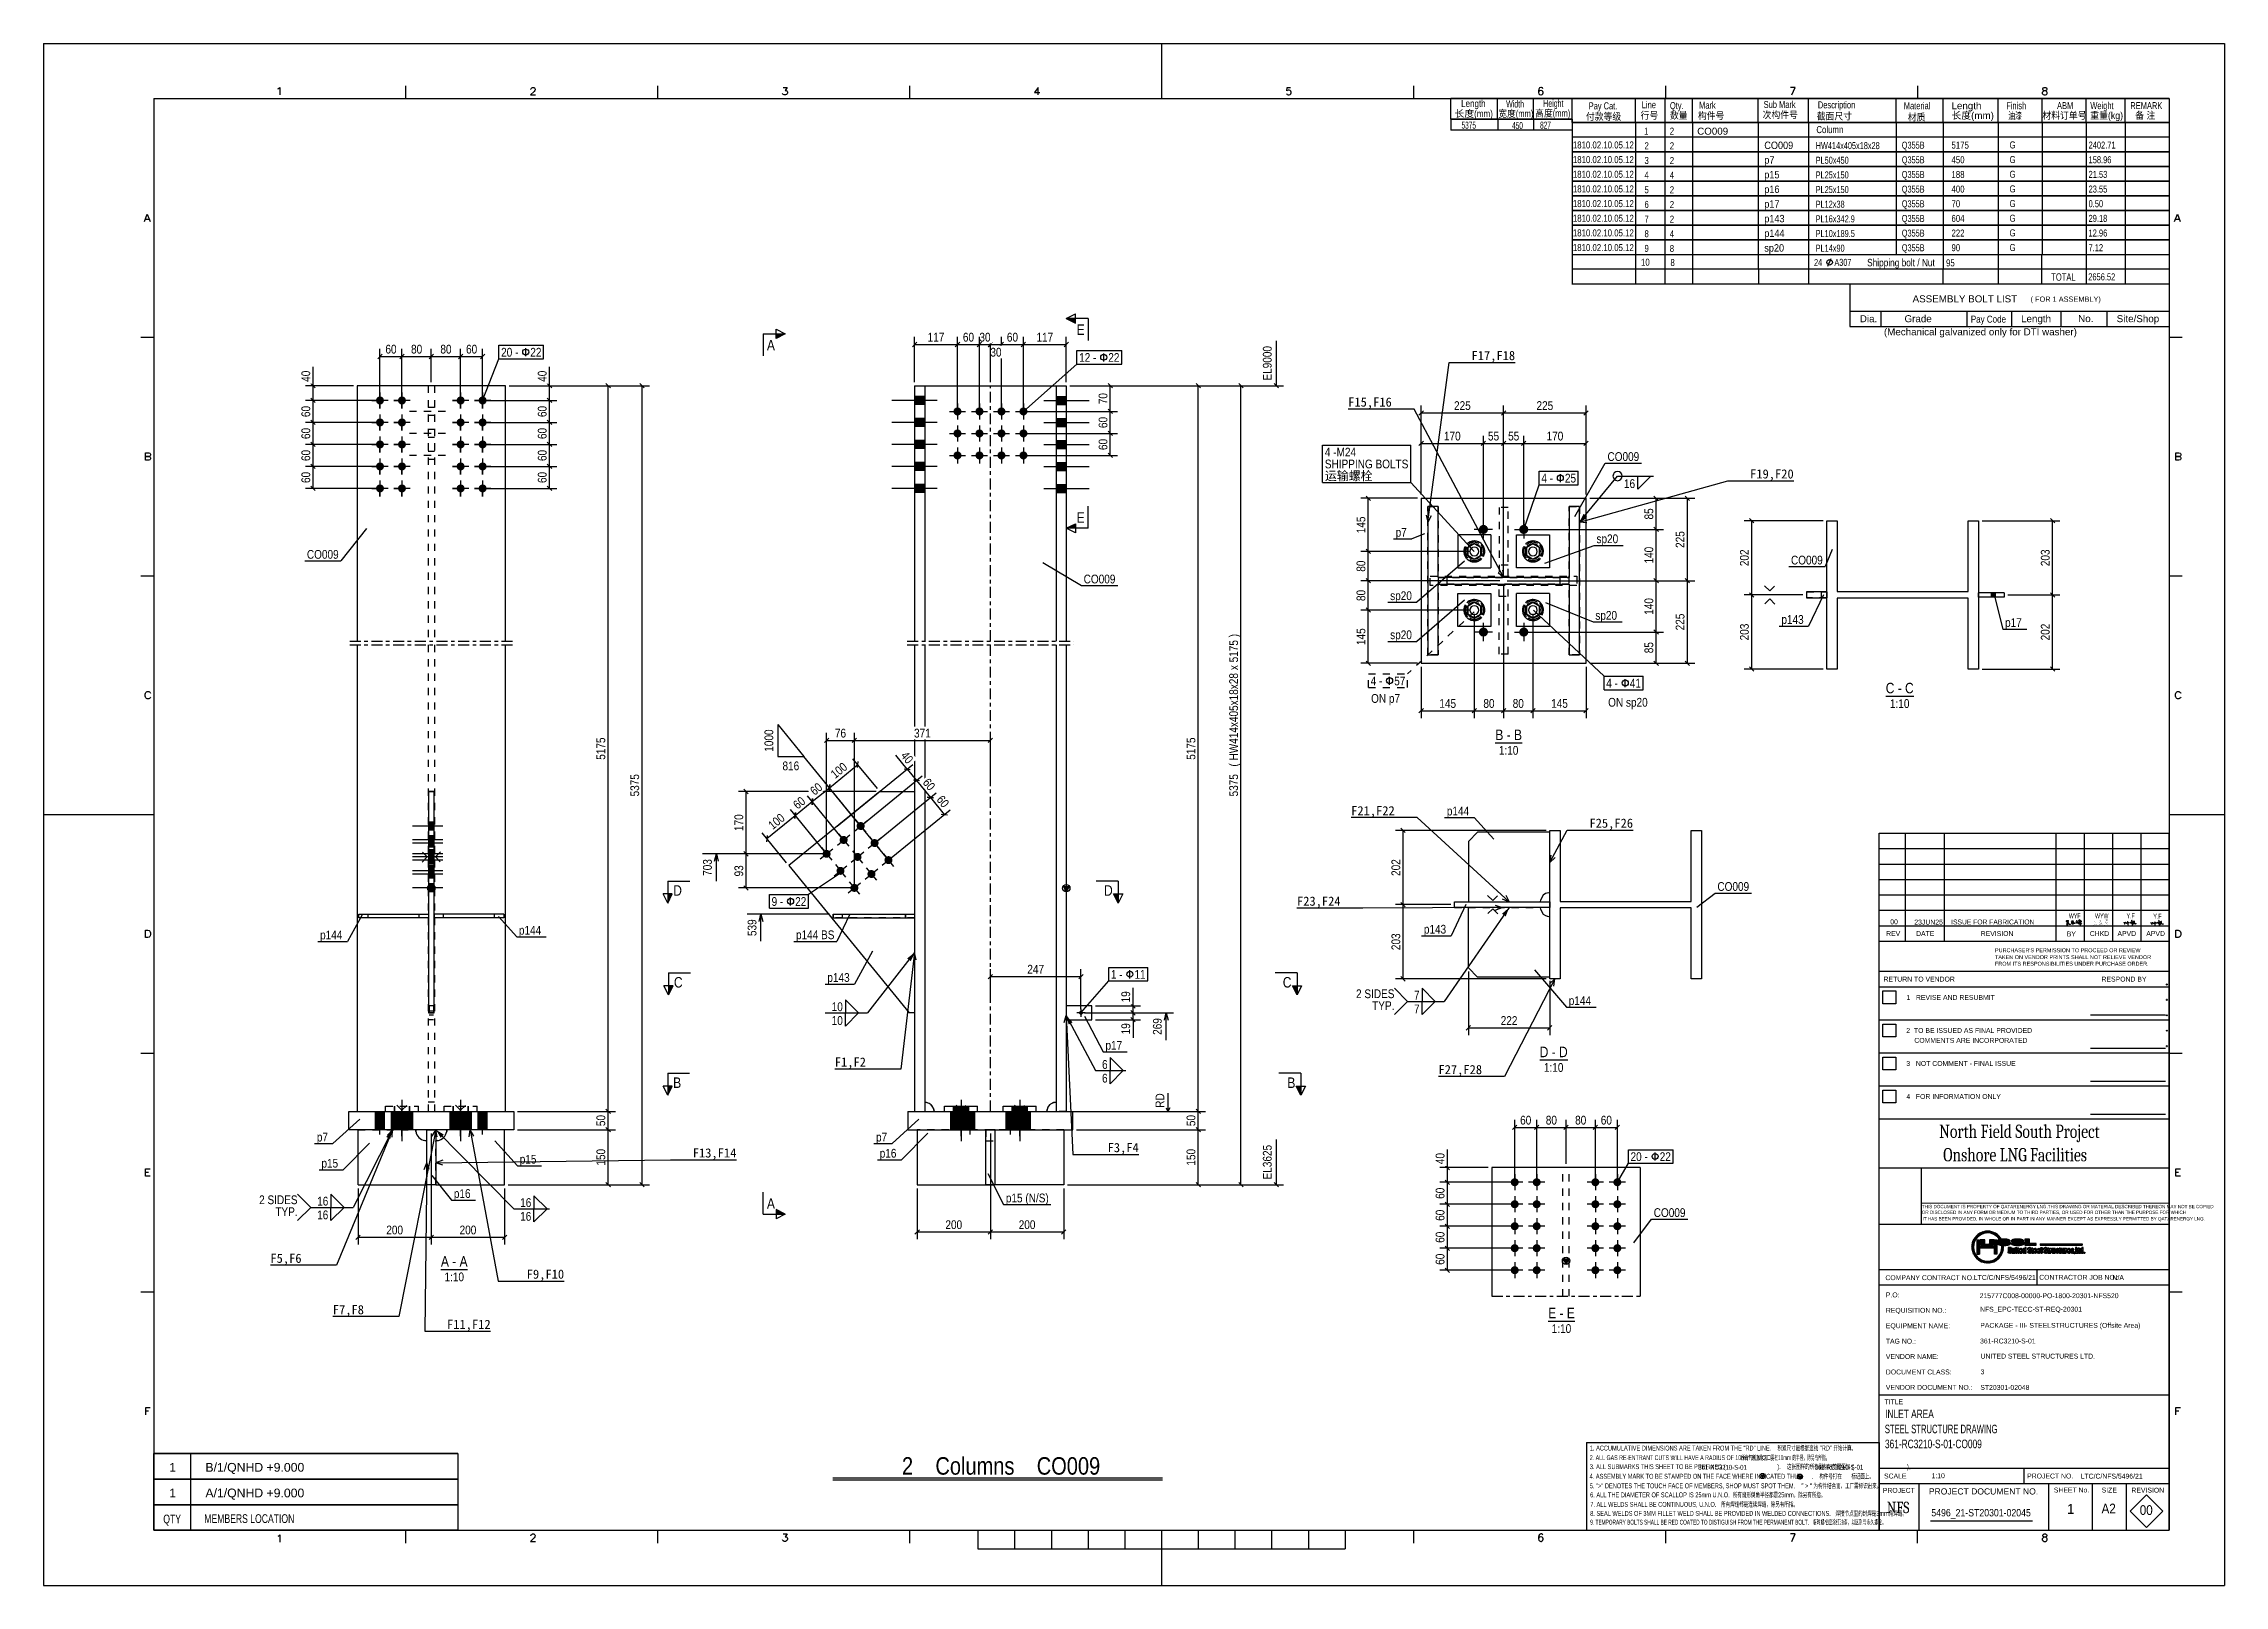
# Model space of a CAD drawing. Header units: millimetres. Extents: x -258 to 337, y -124 to 296.
import ezdxf

# ---------------------------------------------------------------- set-up
doc = ezdxf.new("R2010")
doc.units = ezdxf.units.MM
doc.linetypes.add('DXK_LINE_DOT2', pattern=[3.9198, 1.9599, -1.9599])
doc.linetypes.add('DXK_LINE_DOT3', pattern=[5.9187, 2.979, -0.9799, 0.9799, -0.9799])
doc.layers.add('WELD_LABELS', color=5, linetype='Continuous')
doc.styles.add('Arial', font='ARIAL.TTF', dxfattribs={"height": 0.2})
doc.styles.add('Arial Narrow', font='ARIALN.TTF', dxfattribs={"height": 0.2})
doc.styles.add('Cambria', font='CAMBRIA.TTC', dxfattribs={"height": 0.2})
doc.styles.add('Cambria Math', font='CAMBRIA.TTC', dxfattribs={"height": 0.2})

msp = doc.modelspace()

# ---------------------------------------------------------------- texts
at = {"layer": 'WELD_LABELS', "color": 5, "char_height": 2.5}
for s, insert, attachment_point in [('F17,F18', (143.15, 209.36), 9), ('F15,F16', (97.6, 196.66), 7), ('F19,F20', (219.16, 177.06), 9), ('F25,F26', (175.33, 81.76), 9), ('F23,F24', (83.63, 60.48), 7), ('F27,F28', (122.23, 14.52), 7), ('F13,F14', (-69.32, -8.22), 9), ('F5,F6', (-196.46, -36.97), 7), ('F9,F10', (-116.32, -41.3), 9), ('F7,F8', (-179.44, -51), 7), ('F11,F12', (-136.37, -55), 9)]:
    msp.add_mtext(s, dxfattribs=dict(at, insert=insert, attachment_point=attachment_point))

# ---------------------------------------------------------------- blocks, each defined once
blk = doc.blocks.new('Unknown-234524341-28319')
at = {"linetype": 'Continuous'}
for points in [[(210.63, -95.18), (211.25, -94.1), (210.07, -94.1)], [(220.81, -95.35), (221.43, -94.27), (220.26, -94.27)]]:
    blk.add_hatch(color=7, dxfattribs=at).paths.add_polyline_path(points)
at = {"color": 7, "linetype": 'Continuous'}
for p, q in [((162.65, -85.34), (162.65, -109.31)), ((162.65, -85.34), (242.46, -85.34)), ((242.46, -85.34), (242.46, -109.31)), ((162.65, -109.31), (242.46, -109.31))]:
    blk.add_line(p, q, dxfattribs=at)
at = {"color": 3, "linetype": 'Continuous'}
for p, q in [((220.26, -94.27), (220.81, -95.34)), ((221.43, -94.27), (220.82, -95.35))]:
    blk.add_line(p, q, dxfattribs=at)
at = {"color": 7, "linetype": 'Continuous'}
for centre in [(210.66, -94.48), (220.85, -94.65)]:
    blk.add_circle(centre, 0.7, dxfattribs=at)
at = {"color": 7, "linetype": 'Continuous', "style": 'Arial'}
for s, height, width, p in [('2. ALL GAS RE-ENTRANT CUTS WILL HAVE A RADIUS OF 10mm U.N.O.', 1.3371, 0.617738, (163.53, -90.15)), ('1. ACCUMULATIVE DIMENSIONS ARE TAKEN FROM THE "RD" LINE.    积累尺寸是根据这线 "RD" 开始计算。', 1.3371, 0.65892, (163.53, -87.53)), ('所有气割直角切口要有10mm 的半径，除另有所指。', 1.3371, 0.541875, (204.77, -90.15)), ('4. ASSEMBLY MARK TO BE STAMPED ON THE FACE WHERE INDICATED THUS      .    构件号打在      标记面上。', 1.3371, 0.65892, (163.47, -95.23)), ('3. ALL SUBMARKS THIS SHEET TO BE PREFIXED (                                 ).    这张图样的所有副标记前面要加 (                                  )。', 1.33711, 0.65892, (163.53, -92.61)), ('5. ">" DENOTES THE TOUCH FACE OF MEMBERS, SHOP MUST SPOT THEM.    " > " 为构件结合面，工厂需标识出来。', 1.3371, 0.65892, (163.53, -97.84)), ('6. ALL THE DIAMETER OF SCALLOP IS 25mm U.N.O.  所有扇形倒角半径都是25mm，除另有所指。', 1.3371, 0.65892, (163.62, -100.3)), ('8. SEAL WELDS OF 3MM FILLET WELD SHALL BE PROVIDED IN WELDED CONNECTIONS.   焊接节点里的封焊是3mm角焊缝。', 1.3371, 0.65892, (163.63, -105.36)), ('9. TEMPORARY BOLTS SHALL BE RED COATED TO DISTIGUISH FROM THE PERMANENT BOLT.   临时螺栓应涂红油漆，以区别与永久螺栓。', 1.3371, 0.55892, (163.64, -107.75)), ('7. ALL WELDS SHALL BE CONTINUOUS, U.N.O.   所有焊缝都是连续焊缝，除另有所指。', 1.3371, 0.65892, (163.65, -102.9))]:
    blk.add_text(s, height=height, dxfattribs=dict(at, width=width)).set_placement(p)
at = {"color": 3, "linetype": 'Continuous', "style": 'Arial', "width": 0.7}
for p in [(193.12, -92.79), (224.88, -92.75)]:
    blk.add_text('361-RC3210-S-01', height=1.3371, dxfattribs=at).set_placement(p)
blk = doc.blocks.new('Unknown-234524341-28314')
at = {"color": 7, "linetype": 'Continuous'}
for p, q in [((-145.29, -88.31), (-228.29, -88.31)), ((-228.29, -88.31), (-145.29, -88.31)), ((-228.29, -95.31), (-228.29, -88.31)), ((-218.29, -88.31), (-218.29, -95.31)), ((-145.29, -88.31), (-145.29, -95.31)), ((-145.29, -95.31), (-228.29, -95.31)), ((-228.29, -95.31), (-145.29, -95.31)), ((-228.29, -102.31), (-228.29, -95.31)), ((-145.29, -95.31), (-228.29, -95.31)), ((-218.29, -95.31), (-218.29, -102.31)), ((-145.29, -95.31), (-145.29, -102.31)), ((-145.29, -102.31), (-228.29, -102.31)), ((-145.29, -102.31), (-228.29, -102.31)), ((-228.29, -102.31), (-145.29, -102.31)), ((-228.29, -109.31), (-228.29, -102.31)), ((-218.29, -102.31), (-218.29, -109.31)), ((-145.29, -102.31), (-145.29, -109.31)), ((-145.29, -109.31), (-228.29, -109.31))]:
    blk.add_line(p, q, dxfattribs=at)
at = {"color": 7, "linetype": 'Continuous', "style": 'Arial'}
for s, height, p in [('1', 2.39, (-224.05, -93.31)), ('B/1/QNHD +9.000', 2.3877, (-214.19, -93.31)), ('1', 2.39, (-224.05, -100.31))]:
    blk.add_text(s, height=height, dxfattribs=at).set_placement(p)
at = {"color": 7, "style": 'Arial'}
blk.add_text('A/1/QNHD +9.000', height=2.3877, dxfattribs=at).set_placement((-214.19, -100.31))
at = {"color": 7, "linetype": 'Continuous', "style": 'Arial Narrow', "width": 0.86}
for s, height, p in [('QTY', 2.386, (-225.69, -107.41)), ('MEMBERS LOCATION', 2.3861, (-214.49, -107.31))]:
    blk.add_text(s, height=height, dxfattribs=at).set_placement(p)
blk = doc.blocks.new('Unknown-234524341-28315')
at = {"linetype": 'Continuous'}
for points in [[(269.82, -30.07), (269.23, -30.07), (269.82, -31.52)], [(269.82, -31.52), (269.23, -30.07), (269.82, -31.53)], [(269.82, -31.53), (269.23, -30.07), (269.82, -31.55)], [(269.82, -31.55), (269.23, -30.07), (269.82, -31.57)], [(269.82, -31.57), (269.23, -30.07), (269.82, -31.58)], [(269.82, -31.58), (269.23, -30.07), (269.83, -31.6)], [(269.83, -31.6), (269.23, -30.07), (269.83, -31.62)], [(269.83, -31.62), (269.23, -30.07), (269.84, -31.63)], [(269.84, -31.63), (269.23, -30.07), (269.84, -31.65)], [(269.23, -30.07), (269.23, -33.95), (269.84, -31.65)], [(269.84, -31.65), (269.23, -33.95), (269.85, -31.66)], [(269.85, -31.66), (269.23, -33.95), (269.86, -31.68)], [(269.86, -31.68), (269.23, -33.95), (269.87, -31.69)], [(269.87, -31.69), (269.23, -33.95), (269.88, -31.71)], [(269.88, -31.71), (269.23, -33.95), (269.89, -31.72)], [(269.89, -31.72), (269.23, -33.95), (269.9, -31.74)], [(269.9, -31.74), (269.23, -33.95), (269.91, -31.75)], [(269.91, -31.75), (269.23, -33.95), (269.92, -31.76)], [(269.92, -31.76), (269.23, -33.95), (269.93, -31.77)], [(269.93, -31.77), (269.23, -33.95), (269.94, -31.78)], [(269.94, -31.78), (269.23, -33.95), (269.96, -31.79)], [(269.96, -31.79), (269.23, -33.95), (269.97, -31.8)], [(269.97, -31.8), (269.23, -33.95), (269.98, -31.81)], [(269.98, -31.81), (269.23, -33.95), (270, -31.82)], [(270, -31.82), (269.23, -33.95), (270.01, -31.83)], [(270.01, -31.83), (269.23, -33.95), (270.03, -31.83)], [(270.03, -31.83), (269.23, -33.95), (270.04, -31.84)], [(270.04, -31.84), (269.23, -33.95), (270.06, -31.85)], [(270.06, -31.85), (269.23, -33.95), (270.08, -31.85)], [(270.08, -31.85), (269.23, -33.95), (270.09, -31.85)], [(270.09, -31.85), (269.23, -33.95), (270.11, -31.86)], [(269.23, -33.95), (269.84, -32.49), (270.11, -31.86)], [(269.84, -32.51), (269.84, -32.49), (269.23, -33.95)], [(269.83, -32.52), (269.84, -32.51), (269.23, -33.95)], [(269.83, -32.54), (269.83, -32.52), (269.23, -33.95)], [(269.82, -32.56), (269.83, -32.54), (269.23, -33.95)], [(269.82, -32.57), (269.82, -32.56), (269.23, -33.95)], [(269.82, -32.59), (269.82, -32.57), (269.23, -33.95)], [(269.82, -32.61), (269.82, -32.59), (269.23, -33.95)], [(269.82, -32.62), (269.82, -32.61), (269.23, -33.95)], [(269.82, -33.95), (269.82, -32.62), (269.23, -33.95)], [(269.84, -32.49), (269.85, -32.48), (270.11, -31.86)], [(270.11, -31.86), (269.85, -32.48), (270.13, -31.86)], [(270.13, -31.86), (269.85, -32.48), (270.14, -31.86)], [(269.85, -32.48), (269.86, -32.46), (270.14, -31.86)], [(270.14, -31.86), (269.86, -32.46), (270.16, -31.86)], [(269.86, -32.46), (269.87, -32.45), (270.16, -31.86)], [(269.87, -32.45), (269.88, -32.43), (270.16, -31.86)], [(269.88, -32.43), (269.89, -32.42), (270.16, -31.86)], [(269.89, -32.42), (269.9, -32.41), (270.16, -31.86)], [(269.9, -32.41), (269.91, -32.39), (270.16, -31.86)], [(269.91, -32.39), (269.92, -32.38), (270.16, -31.86)], [(269.92, -32.38), (269.93, -32.37), (270.16, -31.86)], [(269.93, -32.37), (269.94, -32.36), (270.16, -31.86)], [(269.94, -32.36), (269.96, -32.35), (270.16, -31.86)], [(269.96, -32.35), (269.97, -32.34), (270.16, -31.86)], [(269.97, -32.34), (269.98, -32.33), (270.16, -31.86)], [(269.98, -32.33), (270, -32.32), (270.16, -31.86)], [(271.29, -30.06), (269.99, -30.06), (270, -31.2)], [(269.99, -30.06), (269.99, -31.11), (270, -31.2)], [(271.29, -31.07), (271.29, -30.06), (270, -31.2)], [(271.32, -31.17), (271.29, -31.07), (270, -31.2)], [(271.4, -31.25), (271.32, -31.17), (270, -31.2)], [(270.04, -31.29), (270.11, -31.37), (270, -31.2)], [(270.11, -31.37), (270.21, -31.45), (270, -31.2)], [(270.21, -31.45), (270.33, -31.52), (270, -31.2)], [(270.33, -31.52), (270.49, -31.58), (270, -31.2)], [(270.49, -31.58), (270.6, -31.61), (270, -31.2)], [(270.6, -31.61), (270.77, -31.65), (270, -31.2)], [(270.77, -31.65), (270.96, -31.68), (270, -31.2)], [(270.96, -31.68), (271.17, -31.71), (270, -31.2)], [(271.17, -31.71), (271.4, -31.73), (270, -31.2)], [(271.4, -31.73), (271.65, -31.74), (270, -31.2)], [(271.65, -31.74), (271.92, -31.74), (270, -31.2)], [(271.92, -31.74), (272.11, -31.74), (270, -31.2)], [(272.11, -31.74), (272.36, -31.73), (270, -31.2)], [(272.36, -31.73), (272.6, -31.71), (270, -31.2)], [(272.6, -31.71), (272.82, -31.69), (270, -31.2)], [(272.82, -31.69), (273.01, -31.66), (270, -31.2)], [(273.01, -31.66), (273.19, -31.62), (270, -31.2)], [(273.19, -31.62), (273.35, -31.58), (270, -31.2)], [(273.35, -31.58), (273.48, -31.53), (270, -31.2)], [(273.48, -31.53), (273.61, -31.46), (270, -31.2)], [(273.61, -31.46), (271.84, -31.32), (270, -31.2)], [(271.84, -31.32), (271.6, -31.31), (270, -31.2)], [(271.6, -31.31), (271.44, -31.27), (270, -31.2)], [(271.44, -31.27), (271.4, -31.25), (270, -31.2)], [(270, -32.32), (270.01, -32.31), (270.16, -31.86)], [(270.01, -32.31), (270.03, -32.31), (270.16, -31.86)], [(270.03, -32.31), (270.04, -32.3), (270.16, -31.86)], [(270.04, -32.3), (270.06, -32.29), (270.16, -31.86)], [(270.06, -32.29), (270.08, -32.29), (270.16, -31.86)], [(270.08, -32.29), (270.09, -32.29), (270.16, -31.86)], [(270.09, -32.29), (270.11, -32.28), (270.16, -31.86)], [(270.11, -32.28), (270.13, -32.28), (270.16, -31.86)], [(270.13, -32.28), (270.14, -32.28), (270.16, -31.86)], [(270.14, -32.28), (270.16, -32.28), (270.16, -31.86)], [(270.16, -32.28), (273.64, -32.28), (270.16, -31.86)], [(273.64, -32.28), (273.65, -32.28), (270.16, -31.86)], [(273.65, -32.28), (273.67, -32.28), (270.16, -31.86)], [(273.67, -32.28), (273.64, -31.86), (270.16, -31.86)], [(271.92, -31.33), (271.84, -31.32), (273.61, -31.46)], [(272.18, -31.31), (271.92, -31.33), (273.61, -31.46)], [(272.36, -31.28), (272.18, -31.31), (273.61, -31.46)], [(272.4, -31.27), (272.36, -31.28), (273.61, -31.46)], [(272.49, -31.2), (272.4, -31.27), (273.61, -31.46)], [(272.53, -31.11), (272.49, -31.2), (273.61, -31.46)], [(272.54, -31.07), (272.53, -31.11), (273.61, -31.46)], [(273.84, -30.06), (272.54, -30.06), (273.61, -31.46)], [(272.54, -30.06), (272.54, -31.07), (273.61, -31.46)], [(273.84, -31.11), (273.84, -30.06), (273.61, -31.46)], [(273.82, -31.21), (273.84, -31.11), (273.61, -31.46)], [(273.78, -31.3), (273.82, -31.21), (273.61, -31.46)], [(273.71, -31.38), (273.78, -31.3), (273.61, -31.46)], [(273.65, -31.86), (273.64, -31.86), (273.67, -32.28)], [(273.67, -31.86), (273.65, -31.86), (273.67, -32.28)], [(273.69, -32.28), (273.94, -31.66), (273.67, -32.28)], [(273.94, -31.66), (273.94, -31.68), (273.67, -32.28)], [(273.94, -31.68), (273.93, -31.69), (273.67, -32.28)], [(273.93, -31.69), (273.92, -31.71), (273.67, -32.28)], [(273.92, -31.71), (273.91, -31.72), (273.67, -32.28)], [(273.91, -31.72), (273.9, -31.74), (273.67, -32.28)], [(273.9, -31.74), (273.89, -31.75), (273.67, -32.28)], [(273.89, -31.75), (273.88, -31.76), (273.67, -32.28)], [(273.88, -31.76), (273.86, -31.77), (273.67, -32.28)], [(273.86, -31.77), (273.85, -31.78), (273.67, -32.28)], [(273.85, -31.78), (273.84, -31.79), (273.67, -32.28)], [(273.84, -31.79), (273.82, -31.8), (273.67, -32.28)], [(273.82, -31.8), (273.81, -31.81), (273.67, -32.28)], [(273.81, -31.81), (273.8, -31.82), (273.67, -32.28)], [(273.8, -31.82), (273.78, -31.83), (273.67, -32.28)], [(273.78, -31.83), (273.77, -31.83), (273.67, -32.28)], [(273.77, -31.83), (273.75, -31.84), (273.67, -32.28)], [(273.75, -31.84), (273.73, -31.85), (273.67, -32.28)], [(273.73, -31.85), (273.72, -31.85), (273.67, -32.28)], [(273.72, -31.85), (273.7, -31.85), (273.67, -32.28)], [(273.7, -31.85), (273.69, -31.86), (273.67, -32.28)], [(273.69, -31.86), (273.67, -31.86), (273.67, -32.28)], [(273.7, -32.29), (273.95, -31.65), (273.69, -32.28)], [(273.95, -31.65), (273.94, -31.66), (273.69, -32.28)], [(273.72, -32.29), (273.95, -31.65), (273.7, -32.29)], [(273.73, -32.29), (274.56, -30.07), (273.72, -32.29)], [(274.56, -30.07), (273.96, -31.63), (273.72, -32.29)], [(273.96, -31.63), (273.95, -31.65), (273.72, -32.29)], [(273.75, -32.3), (274.56, -30.07), (273.73, -32.29)], [(273.77, -32.31), (274.56, -30.07), (273.75, -32.3)], [(273.78, -32.31), (274.56, -30.07), (273.77, -32.31)], [(273.8, -32.32), (274.56, -30.07), (273.78, -32.31)], [(273.81, -32.33), (274.56, -30.07), (273.8, -32.32)], [(273.82, -32.34), (274.56, -30.07), (273.81, -32.33)], [(273.84, -32.35), (274.56, -30.07), (273.82, -32.34)], [(273.85, -32.36), (274.56, -30.07), (273.84, -32.35)], [(273.86, -32.37), (274.56, -30.07), (273.85, -32.36)], [(273.88, -32.38), (274.56, -30.07), (273.86, -32.37)], [(273.89, -32.39), (274.56, -30.07), (273.88, -32.38)], [(273.9, -32.41), (274.56, -30.07), (273.89, -32.39)], [(273.91, -32.42), (274.56, -30.07), (273.9, -32.41)], [(273.92, -32.43), (274.56, -30.07), (273.91, -32.42)], [(273.93, -32.45), (274.56, -30.07), (273.92, -32.43)], [(273.94, -32.46), (274.56, -30.07), (273.93, -32.45)], [(273.95, -32.49), (274.56, -30.07), (273.94, -32.48)], [(273.94, -32.48), (274.56, -30.07), (273.94, -32.46)], [(274.56, -33.95), (274.56, -30.07), (273.95, -32.49)], [(273.96, -32.51), (274.56, -33.95), (273.95, -32.49)], [(273.97, -31.6), (273.96, -31.62), (274.56, -30.07)], [(273.96, -31.62), (273.96, -31.63), (274.56, -30.07)], [(273.96, -32.52), (274.56, -33.95), (273.96, -32.51)], [(273.97, -32.54), (274.56, -33.95), (273.96, -32.52)], [(273.98, -31.53), (273.97, -31.55), (274.56, -30.07)], [(273.97, -31.55), (273.97, -31.57), (274.56, -30.07)], [(273.97, -31.57), (273.97, -31.58), (274.56, -30.07)], [(273.97, -31.58), (273.97, -31.6), (274.56, -30.07)], [(273.97, -32.56), (274.56, -33.95), (273.97, -32.54)], [(273.97, -32.57), (274.56, -33.95), (273.97, -32.56)], [(273.97, -32.59), (274.56, -33.95), (273.97, -32.57)], [(273.98, -32.61), (274.56, -33.95), (273.97, -32.59)], [(273.98, -30.07), (273.98, -31.52), (274.56, -30.07)], [(273.98, -31.52), (273.98, -31.53), (274.56, -30.07)], [(273.98, -32.62), (274.56, -33.95), (273.98, -32.61)], [(273.98, -33.95), (274.56, -33.95), (273.98, -32.62)], [(275.96, -31), (274.69, -31), (276.04, -31.08)], [(276.04, -31.08), (274.69, -31), (276.15, -31.13)], [(276.15, -31.13), (274.69, -31), (276.31, -31.16)], [(274.69, -31), (274.7, -31.01), (276.31, -31.16)], [(274.7, -31.01), (274.73, -31.1), (276.31, -31.16)], [(276.31, -31.16), (274.73, -31.1), (276.52, -31.17)], [(274.73, -31.1), (274.78, -31.17), (276.52, -31.17)], [(274.78, -30.28), (274.77, -30.36), (274.82, -30.2)], [(274.77, -30.36), (274.78, -30.42), (274.82, -30.2)], [(274.78, -30.42), (274.82, -30.5), (274.82, -30.2)], [(276.52, -31.17), (274.78, -31.17), (276.56, -31.17)], [(274.78, -31.17), (274.86, -31.24), (276.56, -31.17)], [(276.92, -29.85), (276.7, -29.84), (274.82, -30.2)], [(276.7, -29.84), (276.47, -29.84), (274.82, -30.2)], [(276.47, -29.84), (276.31, -29.84), (274.82, -30.2)], [(276.31, -29.84), (276.09, -29.85), (274.82, -30.2)], [(277.11, -29.86), (276.92, -29.85), (274.82, -30.2)], [(276.09, -29.85), (275.88, -29.86), (274.82, -30.2)], [(277.3, -29.89), (277.11, -29.86), (274.82, -30.2)], [(275.88, -29.86), (275.69, -29.88), (274.82, -30.2)], [(275.69, -29.88), (275.52, -29.91), (274.82, -30.2)], [(277.47, -29.91), (277.3, -29.89), (274.82, -30.2)], [(277.62, -29.95), (277.47, -29.91), (274.82, -30.2)], [(275.52, -29.91), (275.36, -29.94), (274.82, -30.2)], [(275.36, -29.94), (275.22, -29.98), (274.82, -30.2)], [(277.7, -29.97), (277.62, -29.95), (274.82, -30.2)], [(277.85, -30.02), (277.7, -29.97), (274.82, -30.2)], [(275.22, -29.98), (275.12, -30.01), (274.82, -30.2)], [(275.12, -30.01), (274.99, -30.07), (274.82, -30.2)], [(277.97, -30.08), (277.85, -30.02), (274.82, -30.2)], [(274.99, -30.07), (274.89, -30.13), (274.82, -30.2)], [(278.07, -30.14), (277.97, -30.08), (274.82, -30.2)], [(278.14, -30.21), (278.07, -30.14), (274.82, -30.2)], [(274.82, -30.5), (274.88, -30.57), (274.82, -30.2)], [(274.88, -30.57), (274.95, -30.62), (274.82, -30.2)], [(274.95, -30.62), (275.08, -30.68), (274.82, -30.2)], [(275.08, -30.68), (275.23, -30.73), (274.82, -30.2)], [(275.23, -30.73), (275.25, -30.74), (274.82, -30.2)], [(275.25, -30.74), (275.41, -30.77), (274.82, -30.2)], [(275.41, -30.77), (275.62, -30.81), (274.82, -30.2)], [(275.62, -30.81), (275.73, -30.82), (274.82, -30.2)], [(275.73, -30.82), (275.91, -30.84), (274.82, -30.2)], [(275.91, -30.84), (276.11, -30.87), (274.82, -30.2)], [(276.11, -30.87), (276.34, -30.89), (274.82, -30.2)], [(276.34, -30.89), (276.5, -30.91), (274.82, -30.2)], [(276.5, -30.91), (276.69, -30.93), (274.82, -30.2)], [(276.69, -30.93), (276.89, -30.97), (274.82, -30.2)], [(276.89, -30.97), (277.01, -31.01), (274.82, -30.2)], [(277.01, -31.01), (278.01, -31.36), (274.82, -30.2)], [(278.01, -31.36), (278.12, -31.3), (274.82, -30.2)], [(278.12, -31.3), (278.21, -31.23), (274.82, -30.2)], [(278.21, -31.23), (278.27, -31.16), (274.82, -30.2)], [(278.27, -31.16), (278.31, -31.08), (274.82, -30.2)], [(278.31, -31.08), (278.32, -31), (274.82, -30.2)], [(278.32, -31), (278.31, -30.93), (274.82, -30.2)], [(278.31, -30.93), (278.27, -30.85), (274.82, -30.2)], [(278.27, -30.85), (278.2, -30.78), (274.82, -30.2)], [(278.2, -30.78), (278.11, -30.73), (274.82, -30.2)], [(278.11, -30.73), (277.97, -30.67), (274.82, -30.2)], [(277.97, -30.67), (276.42, -30.44), (274.82, -30.2)], [(276.42, -30.44), (276.2, -30.4), (274.82, -30.2)], [(276.2, -30.4), (276.08, -30.36), (274.82, -30.2)], [(276.08, -30.36), (276.04, -30.32), (274.82, -30.2)], [(276.04, -30.32), (276.04, -30.3), (274.82, -30.2)], [(276.04, -30.3), (276.14, -30.23), (274.82, -30.2)], [(276.14, -30.23), (276.23, -30.22), (274.82, -30.2)], [(276.23, -30.22), (276.45, -30.21), (274.82, -30.2)], [(276.45, -30.21), (278.14, -30.21), (274.82, -30.2)], [(276.56, -31.17), (274.86, -31.24), (276.78, -31.16)], [(274.86, -31.24), (274.96, -31.31), (276.78, -31.16)], [(274.96, -31.31), (275.08, -31.36), (276.78, -31.16)], [(275.08, -31.36), (275.23, -31.41), (276.78, -31.16)], [(276.78, -31.16), (275.23, -31.41), (276.92, -31.14)], [(275.23, -31.41), (275.35, -31.45), (276.92, -31.14)], [(275.35, -31.45), (275.51, -31.48), (276.92, -31.14)], [(275.51, -31.48), (275.68, -31.51), (276.92, -31.14)], [(275.68, -31.51), (275.87, -31.53), (276.92, -31.14)], [(275.87, -31.53), (276.06, -31.55), (276.92, -31.14)], [(276.06, -31.55), (276.28, -31.56), (276.92, -31.14)], [(276.92, -31.14), (276.28, -31.56), (277.04, -31.08)], [(276.28, -31.56), (276.5, -31.56), (277.04, -31.08)], [(276.57, -30.45), (276.42, -30.44), (277.97, -30.67)], [(276.65, -30.21), (278.14, -30.21), (276.45, -30.21)], [(276.5, -31.56), (276.56, -31.56), (277.04, -31.08)], [(276.56, -31.56), (276.79, -31.56), (277.04, -31.08)], [(276.64, -30.46), (276.57, -30.45), (277.97, -30.67)], [(276.83, -30.48), (276.64, -30.46), (277.97, -30.67)], [(276.82, -30.24), (278.21, -30.35), (276.65, -30.21)], [(278.21, -30.35), (278.19, -30.29), (276.65, -30.21)], [(278.19, -30.29), (278.14, -30.21), (276.65, -30.21)], [(276.79, -31.56), (277.01, -31.55), (277.04, -31.08)], [(276.9, -30.28), (278.21, -30.35), (276.82, -30.24)], [(276.88, -30.48), (276.83, -30.48), (277.97, -30.67)], [(277.14, -30.51), (276.88, -30.48), (277.97, -30.67)], [(276.97, -30.35), (278.21, -30.35), (276.9, -30.28)], [(277.05, -31.05), (277.56, -31.48), (277.01, -31.01)], [(277.56, -31.48), (277.71, -31.45), (277.01, -31.01)], [(277.71, -31.45), (277.85, -31.41), (277.01, -31.01)], [(277.85, -31.41), (277.87, -31.41), (277.01, -31.01)], [(277.87, -31.41), (278.01, -31.36), (277.01, -31.01)], [(277.04, -31.08), (277.01, -31.55), (277.05, -31.05)], [(277.01, -31.55), (277.21, -31.53), (277.05, -31.05)], [(277.21, -31.53), (277.39, -31.51), (277.05, -31.05)], [(277.39, -31.51), (277.56, -31.48), (277.05, -31.05)], [(277.37, -30.54), (277.14, -30.51), (277.97, -30.67)], [(277.55, -30.57), (277.37, -30.54), (277.97, -30.67)], [(277.7, -30.59), (277.55, -30.57), (277.97, -30.67)], [(277.8, -30.62), (277.7, -30.59), (277.97, -30.67)], [(279.69, -31), (278.43, -31), (279.77, -31.08)], [(279.77, -31.08), (278.43, -31), (279.88, -31.13)], [(279.88, -31.13), (278.43, -31), (280.04, -31.16)], [(278.43, -31), (278.43, -31.01), (280.04, -31.16)], [(278.43, -31.01), (278.46, -31.1), (280.04, -31.16)], [(280.04, -31.16), (278.46, -31.1), (280.25, -31.17)], [(278.46, -31.1), (278.52, -31.17), (280.25, -31.17)], [(278.51, -30.28), (278.5, -30.36), (278.56, -30.2)], [(278.5, -30.36), (278.51, -30.42), (278.56, -30.2)], [(278.51, -30.42), (278.55, -30.5), (278.56, -30.2)], [(280.25, -31.17), (278.52, -31.17), (280.3, -31.17)], [(278.52, -31.17), (278.59, -31.24), (280.3, -31.17)], [(278.55, -30.5), (278.62, -30.57), (278.56, -30.2)], [(280.65, -29.85), (280.43, -29.84), (278.56, -30.2)], [(280.43, -29.84), (280.2, -29.84), (278.56, -30.2)], [(280.2, -29.84), (280.04, -29.84), (278.56, -30.2)], [(280.04, -29.84), (279.82, -29.85), (278.56, -30.2)], [(280.85, -29.86), (280.65, -29.85), (278.56, -30.2)], [(279.82, -29.85), (279.62, -29.86), (278.56, -30.2)], [(281.03, -29.89), (280.85, -29.86), (278.56, -30.2)], [(279.62, -29.86), (279.43, -29.88), (278.56, -30.2)], [(279.43, -29.88), (279.25, -29.91), (278.56, -30.2)], [(281.2, -29.91), (281.03, -29.89), (278.56, -30.2)], [(281.35, -29.95), (281.2, -29.91), (278.56, -30.2)], [(279.25, -29.91), (279.1, -29.94), (278.56, -30.2)], [(279.1, -29.94), (278.95, -29.98), (278.56, -30.2)], [(281.44, -29.97), (281.35, -29.95), (278.56, -30.2)], [(281.58, -30.02), (281.44, -29.97), (278.56, -30.2)], [(278.95, -29.98), (278.85, -30.01), (278.56, -30.2)], [(278.85, -30.01), (278.73, -30.07), (278.56, -30.2)], [(281.7, -30.08), (281.58, -30.02), (278.56, -30.2)], [(278.73, -30.07), (278.63, -30.13), (278.56, -30.2)], [(281.8, -30.14), (281.7, -30.08), (278.56, -30.2)], [(281.87, -30.21), (281.8, -30.14), (278.56, -30.2)], [(278.62, -30.57), (278.69, -30.62), (278.56, -30.2)], [(278.69, -30.62), (278.81, -30.68), (278.56, -30.2)], [(278.81, -30.68), (278.97, -30.73), (278.56, -30.2)], [(278.97, -30.73), (278.98, -30.74), (278.56, -30.2)], [(278.98, -30.74), (279.14, -30.77), (278.56, -30.2)], [(279.14, -30.77), (279.36, -30.81), (278.56, -30.2)], [(279.36, -30.81), (279.47, -30.82), (278.56, -30.2)], [(279.47, -30.82), (279.64, -30.84), (278.56, -30.2)], [(279.64, -30.84), (279.84, -30.87), (278.56, -30.2)], [(279.84, -30.87), (280.07, -30.89), (278.56, -30.2)], [(280.07, -30.89), (280.24, -30.91), (278.56, -30.2)], [(280.24, -30.91), (280.43, -30.93), (278.56, -30.2)], [(280.43, -30.93), (280.63, -30.97), (278.56, -30.2)], [(280.63, -30.97), (280.75, -31.01), (278.56, -30.2)], [(280.75, -31.01), (281.74, -31.36), (278.56, -30.2)], [(281.74, -31.36), (281.85, -31.3), (278.56, -30.2)], [(281.85, -31.3), (281.94, -31.23), (278.56, -30.2)], [(281.94, -31.23), (282, -31.16), (278.56, -30.2)], [(282, -31.16), (282.04, -31.08), (278.56, -30.2)], [(282.04, -31.08), (282.05, -31), (278.56, -30.2)], [(282.05, -31), (282.04, -30.93), (278.56, -30.2)], [(282.04, -30.93), (282, -30.85), (278.56, -30.2)], [(282, -30.85), (281.93, -30.78), (278.56, -30.2)], [(281.93, -30.78), (281.84, -30.73), (278.56, -30.2)], [(281.84, -30.73), (281.7, -30.67), (278.56, -30.2)], [(281.7, -30.67), (280.15, -30.44), (278.56, -30.2)], [(280.15, -30.44), (279.94, -30.4), (278.56, -30.2)], [(279.94, -30.4), (279.81, -30.36), (278.56, -30.2)], [(279.81, -30.36), (279.77, -30.32), (278.56, -30.2)], [(279.77, -30.32), (279.77, -30.3), (278.56, -30.2)], [(279.77, -30.3), (279.87, -30.23), (278.56, -30.2)], [(279.87, -30.23), (279.97, -30.22), (278.56, -30.2)], [(279.97, -30.22), (280.18, -30.21), (278.56, -30.2)], [(280.18, -30.21), (281.87, -30.21), (278.56, -30.2)], [(280.3, -31.17), (278.59, -31.24), (280.51, -31.16)], [(278.59, -31.24), (278.69, -31.31), (280.51, -31.16)], [(278.69, -31.31), (278.82, -31.36), (280.51, -31.16)], [(278.82, -31.36), (278.96, -31.41), (280.51, -31.16)], [(280.51, -31.16), (278.96, -31.41), (280.66, -31.14)], [(278.96, -31.41), (279.09, -31.45), (280.66, -31.14)], [(279.09, -31.45), (279.24, -31.48), (280.66, -31.14)], [(279.24, -31.48), (279.41, -31.51), (280.66, -31.14)], [(279.41, -31.51), (279.6, -31.53), (280.66, -31.14)], [(279.6, -31.53), (279.8, -31.55), (280.66, -31.14)], [(279.8, -31.55), (280.01, -31.56), (280.66, -31.14)], [(280.66, -31.14), (280.01, -31.56), (280.78, -31.08)], [(280.01, -31.56), (280.24, -31.56), (280.78, -31.08)], [(280.3, -30.45), (280.15, -30.44), (281.7, -30.67)], [(280.39, -30.21), (281.87, -30.21), (280.18, -30.21)], [(280.24, -31.56), (280.29, -31.56), (280.78, -31.08)], [(280.29, -31.56), (280.52, -31.56), (280.78, -31.08)], [(280.38, -30.46), (280.3, -30.45), (281.7, -30.67)], [(280.56, -30.48), (280.38, -30.46), (281.7, -30.67)], [(280.55, -30.24), (281.94, -30.35), (280.39, -30.21)], [(281.94, -30.35), (281.92, -30.29), (280.39, -30.21)], [(281.92, -30.29), (281.87, -30.21), (280.39, -30.21)], [(280.52, -31.56), (280.74, -31.55), (280.78, -31.08)], [(280.63, -30.28), (281.94, -30.35), (280.55, -30.24)], [(280.61, -30.48), (280.56, -30.48), (281.7, -30.67)], [(280.88, -30.51), (280.61, -30.48), (281.7, -30.67)], [(280.71, -30.35), (281.94, -30.35), (280.63, -30.28)], [(280.78, -31.08), (280.74, -31.55), (280.79, -31.05)], [(280.74, -31.55), (280.94, -31.53), (280.79, -31.05)], [(280.79, -31.05), (281.29, -31.48), (280.75, -31.01)], [(281.29, -31.48), (281.45, -31.45), (280.75, -31.01)], [(281.45, -31.45), (281.58, -31.41), (280.75, -31.01)], [(281.58, -31.41), (281.6, -31.41), (280.75, -31.01)], [(281.6, -31.41), (281.74, -31.36), (280.75, -31.01)], [(280.94, -31.53), (281.12, -31.51), (280.79, -31.05)], [(281.12, -31.51), (281.29, -31.48), (280.79, -31.05)], [(281.1, -30.54), (280.88, -30.51), (281.7, -30.67)], [(281.29, -30.57), (281.1, -30.54), (281.7, -30.67)], [(281.43, -30.59), (281.29, -30.57), (281.7, -30.67)], [(281.53, -30.62), (281.43, -30.59), (281.7, -30.67)], [(283.5, -29.88), (282.19, -29.88), (283.5, -31.08)], [(282.19, -29.88), (282.19, -31.52), (283.5, -31.08)], [(283.5, -31.08), (282.19, -31.52), (285.27, -31.52)], [(285.27, -31.08), (283.5, -31.08), (285.27, -31.52)], [(286.44, -31.17), (286.44, -31.52), (297.84, -31.17)], [(286.44, -31.52), (297.84, -31.52), (297.84, -31.17)]]:
    blk.add_hatch(color=3, dxfattribs=at).paths.add_polyline_path(points)
at = {"color": 7, "linetype": 'Continuous'}
for p, q in [((242.46, -109.31), (242.46, 80.9)), ((242.46, 80.9), (321.64, 80.9)), ((249.68, 51.46), (249.68, 80.9)), ((260.31, 51.46), (260.31, 80.9)), ((290.8, 51.46), (290.8, 80.9)), ((298.51, 51.46), (298.51, 80.9)), ((306.22, 51.46), (306.22, 80.9)), ((313.93, 51.46), (313.93, 80.9)), ((321.64, -109.17), (321.64, 80.9)), ((242.46, 76.7), (321.64, 76.7)), ((242.46, 72.49), (321.64, 72.49)), ((242.46, 68.28), (321.64, 68.28)), ((242.46, 64.08), (321.64, 64.08)), ((242.46, 59.87), (321.64, 59.87)), ((242.46, 55.67), (321.64, 55.67)), ((242.46, 51.49), (321.62, 51.49)), ((242.46, 43.24), (321.64, 43.24)), ((242.46, 39.03), (321.64, 39.03)), ((243.49, 37.86), (246.99, 37.86)), ((243.49, 34.36), (243.49, 37.86)), ((246.99, 37.86), (246.99, 34.36)), ((242.46, 30.02), (321.64, 30.02)), ((246.99, 34.36), (243.49, 34.36)), ((300.12, 31.31), (320.61, 31.31)), ((243.49, 28.85), (246.99, 28.85)), ((243.49, 25.35), (243.49, 28.85)), ((246.99, 25.35), (243.49, 25.35)), ((246.99, 28.85), (246.99, 25.35)), ((242.46, 21.01), (321.64, 21.01)), ((243.49, 19.84), (246.99, 19.84)), ((243.49, 16.34), (243.49, 19.84)), ((246.99, 19.84), (246.99, 16.34)), ((300.12, 22.3), (320.61, 22.3)), ((242.46, 12), (321.64, 12)), ((246.99, 16.34), (243.49, 16.34)), ((300.12, 13.29), (320.61, 13.29)), ((243.49, 10.83), (246.99, 10.83)), ((243.49, 7.32), (243.49, 10.83)), ((246.99, 7.32), (243.49, 7.32)), ((246.99, 10.83), (246.99, 7.32)), ((242.46, 2.99), (321.64, 2.99)), ((300.12, 4.28), (320.61, 4.28)), ((242.46, -10.38), (321.64, -10.38)), ((242.46, -10.38), (321.64, -10.38)), ((253.91, -10.38), (253.91, -25.71)), ((253.91, -20), (321.6, -19.99)), ((242.46, -25.8), (321.64, -25.8)), ((242.46, -25.8), (321.64, -25.8)), ((242.43, -38.13), (321.64, -38.13)), ((285.55, -42.34), (285.55, -38.13)), ((242.43, -42.34), (321.64, -42.34)), ((242.46, -72.37), (321.67, -72.37)), ((242.46, -92.35), (321.67, -92.35)), ((282.07, -96.56), (282.07, -92.35)), ((242.46, -96.56), (321.67, -96.56)), ((253.4, -109.17), (253.4, -96.56)), ((288.75, -109.17), (288.75, -96.56)), ((300.72, -109.17), (300.72, -96.56)), ((309.93, -109.1), (309.93, -96.49)), ((315.39, -99.66), (310.93, -104.12)), ((319.85, -104.12), (315.39, -99.66)), ((256.46, -106.68), (284.27, -106.68)), ((310.93, -104.12), (315.39, -108.58)), ((315.39, -108.58), (319.85, -104.12))]:
    blk.add_line(p, q, dxfattribs=at)
at = {"color": 3, "linetype": 'Continuous'}
for p, q in [((267.98, -30.6), (270.68, -27.88)), ((268.06, -30.38), (270.46, -27.96)), ((268.16, -30.14), (270.23, -28.06)), ((268.31, -29.86), (269.95, -28.21)), ((268.54, -29.49), (269.58, -28.44)), ((269.85, -28.84), (270.87, -27.81)), ((270.21, -28.61), (271.05, -27.77)), ((270.48, -28.48), (271.23, -27.73)), ((270.71, -28.38), (271.39, -27.7)), ((270.92, -28.31), (271.55, -27.67)), ((271.11, -28.25), (271.7, -27.66)), ((271.28, -28.21), (271.84, -27.65)), ((271.45, -28.18), (271.98, -27.64)), ((271.6, -28.16), (272.11, -27.64)), ((271.75, -28.14), (272.24, -27.64)), ((271.9, -28.13), (272.37, -27.65)), ((272.03, -28.13), (272.5, -27.66)), ((272.17, -28.13), (272.62, -27.67)), ((272.3, -28.13), (272.73, -27.69)), ((272.42, -28.14), (272.85, -27.71)), ((272.54, -28.15), (272.96, -27.73)), ((272.66, -28.17), (273.07, -27.75)), ((272.77, -28.19), (273.18, -27.78)), ((272.89, -28.21), (273.28, -27.81)), ((272.99, -28.24), (273.38, -27.84)), ((273.1, -28.26), (273.49, -27.87)), ((273.2, -28.29), (273.58, -27.91)), ((273.31, -28.33), (273.68, -27.95)), ((273.4, -28.36), (273.78, -27.99)), ((273.5, -28.4), (273.87, -28.03)), ((273.6, -28.44), (273.96, -28.07)), ((273.69, -28.48), (274.05, -28.11)), ((273.78, -28.52), (274.14, -28.16)), ((273.87, -28.57), (274.22, -28.21)), ((273.96, -28.61), (274.31, -28.26)), ((274.04, -28.66), (274.39, -28.31)), ((274.12, -28.71), (274.47, -28.36)), ((274.21, -28.77), (274.55, -28.42)), ((274.29, -28.82), (274.63, -28.47)), ((274.36, -28.88), (274.71, -28.53)), ((274.44, -28.93), (274.78, -28.59)), ((274.51, -28.99), (274.86, -28.65)), ((274.59, -29.05), (274.93, -28.71)), ((274.66, -29.12), (275, -28.77)), ((274.73, -29.18), (275.07, -28.84)), ((274.8, -29.25), (275.14, -28.91)), ((274.86, -29.32), (275.2, -28.97)), ((274.93, -29.39), (275.27, -29.04)), ((274.99, -29.46), (275.33, -29.11)), ((275.05, -29.53), (275.39, -29.19)), ((275.11, -29.6), (275.45, -29.26)), ((275.17, -29.68), (275.51, -29.33)), ((275.23, -29.76), (275.57, -29.41)), ((275.28, -29.84), (275.63, -29.49)), ((275.33, -29.92), (275.68, -29.57)), ((275.39, -30), (275.74, -29.65)), ((275.44, -30.09), (275.79, -29.73)), ((267.74, -31.91), (268.28, -31.37)), ((268.22, -32.02), (267.74, -32.02)), ((267.74, -32.05), (267.77, -32.02)), ((267.75, -31.77), (268.31, -31.21)), ((267.75, -32.18), (267.91, -32.02)), ((267.75, -32.31), (268.04, -32.02)), ((267.76, -31.62), (268.35, -31.03)), ((267.76, -32.43), (268.17, -32.02)), ((267.77, -32.02), (268.25, -31.53)), ((267.78, -31.47), (268.41, -30.84)), ((267.78, -32.55), (268.23, -32.1)), ((267.79, -32.67), (268.23, -32.23)), ((267.8, -31.32), (268.48, -30.63)), ((267.81, -32.79), (268.24, -32.36)), ((267.83, -31.15), (268.57, -30.4)), ((267.83, -32.9), (268.25, -32.48)), ((267.86, -33.01), (268.27, -32.6)), ((267.87, -30.98), (268.71, -30.13)), ((267.88, -33.12), (268.29, -32.71)), ((267.91, -32.02), (268.24, -31.68)), ((267.91, -33.22), (268.31, -32.82)), ((267.92, -30.79), (268.93, -29.77)), ((267.94, -33.33), (268.33, -32.93)), ((267.98, -33.43), (268.36, -33.04)), ((268.01, -33.53), (268.39, -33.15)), ((268.04, -32.02), (268.23, -31.83)), ((268.05, -33.63), (268.42, -33.25)), ((268.09, -33.72), (268.46, -33.35)), ((268.13, -33.82), (268.49, -33.45)), ((268.17, -32.02), (268.22, -31.97)), ((268.17, -33.91), (268.53, -33.54)), ((268.21, -34), (268.57, -33.63)), ((268.26, -34.09), (268.62, -33.73)), ((268.31, -34.17), (268.66, -33.82)), ((268.36, -34.26), (268.71, -33.9)), ((268.41, -34.34), (268.76, -33.99)), ((268.46, -34.42), (268.81, -34.07)), ((268.51, -34.5), (268.86, -34.16)), ((268.57, -34.58), (268.91, -34.24)), ((268.63, -34.66), (268.97, -34.31)), ((268.68, -34.74), (269.03, -34.39)), ((268.74, -34.81), (269.09, -34.47)), ((268.81, -34.88), (269.15, -34.54)), ((268.87, -34.96), (269.21, -34.61)), ((268.93, -35.03), (269.27, -34.68)), ((269, -35.09), (269.34, -34.75)), ((269.07, -35.16), (269.41, -34.82)), ((269.13, -35.23), (269.47, -34.88)), ((269.2, -35.29), (269.54, -34.95)), ((269.23, -33.95), (269.23, -30.07)), ((269.23, -30.07), (269.82, -30.07)), ((269.23, -30.07), (269.23, -30.07)), ((269.23, -33.95), (269.82, -33.95)), ((269.28, -35.35), (269.62, -35.01)), ((269.35, -35.41), (269.69, -35.07)), ((269.42, -35.47), (269.77, -35.13)), ((269.5, -35.53), (269.84, -35.18)), ((269.58, -35.59), (269.92, -35.24)), ((269.66, -35.64), (270, -35.29)), ((269.74, -35.7), (270.09, -35.35)), ((269.82, -30.07), (269.82, -31.52)), ((269.82, -32.62), (269.82, -33.95)), ((269.82, -35.75), (270.17, -35.4)), ((269.9, -35.8), (270.26, -35.44)), ((269.99, -30.06), (269.99, -31.11)), ((271.29, -30.06), (269.99, -30.06)), ((269.99, -31.11), (270, -31.2)), ((269.99, -35.85), (270.34, -35.49)), ((270, -31.2), (270.04, -31.29)), ((270.04, -31.29), (270.11, -31.37)), ((270.07, -35.9), (270.43, -35.53)), ((270.11, -31.37), (270.21, -31.45)), ((270.16, -31.86), (273.64, -31.86)), ((273.64, -32.28), (270.16, -32.28)), ((270.16, -35.94), (270.52, -35.58)), ((270.21, -31.45), (270.33, -31.52)), ((270.25, -35.98), (270.62, -35.62)), ((270.33, -31.52), (270.49, -31.58)), ((270.35, -36.03), (270.71, -35.65)), ((270.44, -36.07), (270.81, -35.69)), ((270.49, -31.58), (270.6, -31.61)), ((270.6, -31.61), (270.77, -31.65)), ((270.77, -31.65), (270.96, -31.68)), ((270.96, -31.68), (271.17, -31.71)), ((271.17, -31.71), (271.4, -31.73)), ((271.29, -31.07), (271.29, -30.06)), ((271.32, -31.17), (271.29, -31.07)), ((271.4, -31.25), (271.32, -31.17)), ((271.44, -31.27), (271.4, -31.25)), ((271.4, -31.73), (271.65, -31.74)), ((271.6, -31.31), (271.44, -31.27)), ((271.84, -31.32), (271.6, -31.31)), ((271.65, -31.74), (271.92, -31.74)), ((271.92, -31.33), (271.84, -31.32)), ((272.18, -31.31), (271.92, -31.33)), ((271.92, -31.74), (272.11, -31.74)), ((272.11, -31.74), (272.36, -31.73)), ((272.36, -31.28), (272.18, -31.31)), ((272.4, -31.27), (272.36, -31.28)), ((272.36, -31.73), (272.6, -31.71)), ((272.49, -31.2), (272.4, -31.27)), ((272.53, -31.11), (272.49, -31.2)), ((272.54, -31.07), (272.53, -31.11)), ((272.54, -30.06), (272.54, -31.07)), ((273.84, -30.06), (272.54, -30.06)), ((272.54, -30.07), (272.55, -30.06)), ((272.6, -31.71), (272.82, -31.69)), ((272.7, -36.35), (273.35, -35.69)), ((272.82, -31.69), (273.01, -31.66)), ((272.86, -36.32), (273.57, -35.61)), ((273.01, -31.66), (273.19, -31.62)), ((273.03, -36.29), (273.81, -35.5)), ((273.19, -31.62), (273.35, -31.58)), ((273.2, -36.24), (274.11, -35.33)), ((273.35, -31.58), (273.48, -31.53)), ((273.39, -36.19), (274.63, -34.94)), ((273.48, -31.53), (273.61, -31.46)), ((273.6, -36.12), (276.15, -33.54)), ((273.61, -31.46), (273.71, -31.38)), ((273.71, -31.38), (273.78, -31.3)), ((273.78, -31.3), (273.82, -31.21)), ((273.82, -31.21), (273.84, -31.11)), ((273.82, -36.03), (276.06, -33.77)), ((273.84, -31.11), (273.84, -30.06)), ((273.98, -30.07), (273.98, -31.52)), ((273.98, -30.07), (274.56, -30.07)), ((273.98, -33.95), (273.98, -32.62)), ((274.56, -33.95), (273.98, -33.95)), ((274.07, -35.91), (275.94, -34.02)), ((274.38, -35.73), (275.77, -34.33)), ((274.56, -30.07), (274.56, -33.95)), ((274.69, -31), (274.7, -31.01)), ((275.96, -31), (274.69, -31)), ((274.7, -31.01), (274.73, -31.1)), ((274.73, -31.1), (274.78, -31.17)), ((274.78, -30.28), (274.77, -30.36)), ((274.77, -30.36), (274.78, -30.42)), ((274.82, -30.2), (274.78, -30.28)), ((274.78, -30.42), (274.82, -30.5)), ((274.78, -31.17), (274.86, -31.24)), ((274.89, -30.13), (274.82, -30.2)), ((274.82, -30.5), (274.88, -30.57)), ((274.86, -31.24), (274.96, -31.31)), ((274.87, -35.37), (275.41, -34.83)), ((274.88, -30.57), (274.95, -30.62)), ((274.99, -30.07), (274.89, -30.13)), ((274.95, -30.62), (275.08, -30.68)), ((274.96, -31.31), (275.08, -31.36)), ((275.12, -30.01), (274.99, -30.07)), ((274.99, -34.58), (276.22, -33.33)), ((275.08, -30.68), (275.23, -30.73)), ((275.08, -31.36), (275.23, -31.41)), ((275.22, -29.98), (275.12, -30.01)), ((275.36, -29.94), (275.22, -29.98)), ((275.23, -30.73), (275.25, -30.74)), ((275.23, -31.41), (275.35, -31.45)), ((275.25, -30.74), (275.41, -30.77)), ((275.35, -31.45), (275.51, -31.48)), ((275.52, -29.91), (275.36, -29.94)), ((275.36, -29.95), (275.38, -29.93)), ((275.37, -34.06), (276.28, -33.14)), ((275.41, -30.77), (275.62, -30.81)), ((275.48, -30.17), (275.84, -29.82)), ((275.51, -31.48), (275.68, -31.51)), ((275.69, -29.88), (275.52, -29.91)), ((275.53, -30.26), (275.88, -29.9)), ((275.54, -33.76), (276.32, -32.97)), ((275.57, -30.35), (275.93, -29.99)), ((275.61, -30.44), (275.98, -30.08)), ((275.62, -30.81), (275.73, -30.82)), ((275.65, -30.54), (276.02, -30.17)), ((275.65, -33.51), (276.36, -32.8)), ((275.68, -31.51), (275.87, -31.53)), ((275.88, -29.86), (275.69, -29.88)), ((275.69, -30.64), (276.06, -30.26)), ((275.73, -30.73), (276.1, -30.36)), ((275.73, -30.82), (275.91, -30.84)), ((275.73, -33.29), (276.38, -32.64)), ((275.76, -30.84), (276.14, -30.45)), ((275.79, -30.94), (276.18, -30.55)), ((275.79, -33.09), (276.4, -32.48)), ((275.81, -31.01), (275.82, -31)), ((275.82, -31.04), (276.21, -30.65)), ((275.84, -32.91), (276.41, -32.33)), ((275.85, -31.15), (276.24, -30.76)), ((275.87, -31.26), (276.27, -30.86)), ((275.87, -31.53), (276.06, -31.55)), ((276.09, -29.85), (275.88, -29.86)), ((275.88, -32.74), (276.42, -32.19)), ((275.89, -31.38), (276.3, -30.97)), ((275.89, -31.54), (275.91, -31.52)), ((275.9, -32.58), (276.42, -32.05)), ((275.91, -30.84), (276.11, -30.87)), ((275.91, -31.5), (276.32, -31.08)), ((275.92, -31.62), (276.35, -31.19)), ((275.92, -32.42), (276.33, -32.02)), ((275.93, -31.74), (276.37, -31.3)), ((275.94, -31.87), (276.38, -31.42)), ((275.94, -32), (276.4, -31.54)), ((276.42, -32.02), (275.94, -32.02)), ((275.94, -32.14), (276.06, -32.02)), ((275.94, -32.28), (276.19, -32.02)), ((276.04, -31.08), (275.96, -31)), ((276.04, -30.3), (276.14, -30.23)), ((276.04, -30.32), (276.04, -30.3)), ((276.08, -30.36), (276.04, -30.32)), ((276.15, -31.13), (276.04, -31.08)), ((276.06, -31.55), (276.28, -31.56)), ((276.06, -32.02), (276.41, -31.66)), ((276.2, -30.4), (276.08, -30.36)), ((276.31, -29.84), (276.09, -29.85)), ((276.11, -30.87), (276.34, -30.89)), ((276.12, -30.4), (276.14, -30.38)), ((276.14, -30.23), (276.23, -30.22)), ((276.31, -31.16), (276.15, -31.13)), ((276.19, -32.02), (276.42, -31.79)), ((276.42, -30.44), (276.2, -30.4)), ((276.23, -30.22), (276.45, -30.21)), ((276.24, -30.88), (276.27, -30.85)), ((276.28, -31.56), (276.5, -31.56)), ((276.47, -29.84), (276.31, -29.84)), ((276.52, -31.17), (276.31, -31.16)), ((276.33, -32.02), (276.42, -31.92)), ((276.34, -30.89), (276.5, -30.91)), ((276.57, -30.45), (276.42, -30.44)), ((276.45, -30.21), (276.65, -30.21)), ((276.7, -29.84), (276.47, -29.84)), ((276.5, -30.91), (276.69, -30.93)), ((276.5, -31.56), (276.56, -31.56)), ((276.56, -31.17), (276.52, -31.17)), ((276.78, -31.16), (276.56, -31.17)), ((276.56, -31.56), (276.79, -31.56)), ((276.64, -30.46), (276.57, -30.45)), ((276.83, -30.48), (276.64, -30.46)), ((276.65, -30.21), (276.82, -30.24)), ((276.69, -30.93), (276.89, -30.97)), ((276.92, -29.85), (276.7, -29.84)), ((276.92, -31.14), (276.78, -31.16)), ((276.79, -31.56), (277.01, -31.55)), ((276.82, -30.24), (276.9, -30.28)), ((276.88, -30.48), (276.83, -30.48)), ((277.14, -30.51), (276.88, -30.48)), ((276.89, -30.97), (277.01, -31.01)), ((276.9, -30.28), (276.97, -30.35)), ((277.11, -29.86), (276.92, -29.85)), ((277.04, -31.08), (276.92, -31.14)), ((276.97, -30.35), (278.21, -30.35)), ((277.01, -31.01), (277.05, -31.05)), ((277.01, -31.55), (277.21, -31.53)), ((277.05, -31.05), (277.04, -31.08)), ((277.3, -29.89), (277.11, -29.86)), ((277.37, -30.54), (277.14, -30.51)), ((277.21, -31.53), (277.39, -31.51)), ((277.47, -29.91), (277.3, -29.89)), ((277.55, -30.57), (277.37, -30.54)), ((277.39, -31.51), (277.56, -31.48)), ((277.62, -29.95), (277.47, -29.91)), ((277.7, -30.59), (277.55, -30.57)), ((277.56, -31.48), (277.71, -31.45)), ((277.7, -29.97), (277.62, -29.95)), ((278.02, -32.17), (277.63, -32.17)), ((277.63, -32.17), (277.63, -33.07)), ((277.63, -33.07), (277.63, -33.1)), ((277.63, -33.1), (277.63, -33.2)), ((277.63, -33.2), (277.63, -33.29)), ((277.64, -33.36), (277.63, -33.29)), ((277.64, -33.41), (277.64, -33.36)), ((277.66, -33.49), (277.64, -33.41)), ((277.64, -33.41), (277.64, -33.41)), ((277.7, -33.56), (277.66, -33.49)), ((277.85, -30.02), (277.7, -29.97)), ((277.8, -30.62), (277.7, -30.59)), ((277.72, -33.59), (277.7, -33.56)), ((277.71, -31.45), (277.85, -31.41)), ((277.78, -33.64), (277.72, -33.59)), ((277.86, -33.68), (277.78, -33.64)), ((277.97, -30.67), (277.8, -30.62)), ((277.97, -30.08), (277.85, -30.02)), ((277.85, -31.41), (277.87, -31.41)), ((277.93, -33.7), (277.86, -33.68)), ((277.86, -33.68), (277.86, -33.68)), ((277.87, -31.41), (278.01, -31.36)), ((278.01, -33.72), (277.93, -33.7)), ((278.07, -30.14), (277.97, -30.08)), ((278.11, -30.73), (277.97, -30.67)), ((278.01, -31.36), (278.12, -31.3)), ((278.09, -33.72), (278.01, -33.72)), ((278.02, -33.31), (278.02, -32.17)), ((278.03, -33.41), (278.02, -33.31)), ((278.03, -33.44), (278.03, -33.41)), ((278.03, -33.44), (278.08, -33.46)), ((278.14, -30.21), (278.07, -30.14)), ((278.12, -33.43), (278.08, -33.46)), ((278.08, -33.46), (278.08, -33.46)), ((278.16, -33.72), (278.09, -33.72)), ((278.2, -30.78), (278.11, -30.73)), ((278.12, -31.3), (278.21, -31.23)), ((278.12, -33.43), (278.13, -33.37)), ((278.52, -32.17), (278.13, -32.17)), ((278.13, -32.17), (278.13, -33.29)), ((278.13, -33.37), (278.13, -33.29)), ((278.19, -30.29), (278.14, -30.21)), ((278.16, -33.72), (278.23, -33.71)), ((278.21, -30.35), (278.19, -30.29)), ((278.27, -30.85), (278.2, -30.78)), ((278.21, -31.23), (278.27, -31.16)), ((278.23, -33.71), (278.3, -33.68)), ((278.31, -30.93), (278.27, -30.85)), ((278.27, -31.16), (278.31, -31.08)), ((278.3, -33.68), (278.33, -33.67)), ((278.32, -31), (278.31, -30.93)), ((278.31, -31.08), (278.32, -31)), ((278.33, -33.67), (278.39, -33.63)), ((278.39, -33.63), (278.45, -33.57)), ((279.69, -31), (278.43, -31)), ((278.43, -31), (278.43, -31.01)), ((278.43, -31.01), (278.46, -31.1)), ((278.45, -33.57), (278.49, -33.5)), ((278.45, -33.57), (278.45, -33.57)), ((278.46, -31.1), (278.52, -31.17)), ((278.49, -33.5), (278.51, -33.43)), ((278.51, -30.28), (278.5, -30.36)), ((278.5, -30.36), (278.51, -30.42)), ((278.56, -30.2), (278.51, -30.28)), ((278.51, -30.42), (278.55, -30.5)), ((278.51, -33.43), (278.52, -33.37)), ((278.51, -33.43), (278.51, -33.43)), ((278.52, -31.17), (278.59, -31.24)), ((278.52, -32.17), (278.52, -33.19)), ((278.52, -33.19), (278.52, -33.29)), ((278.52, -33.37), (278.52, -33.29)), ((278.55, -30.5), (278.62, -30.57)), ((278.63, -30.13), (278.56, -30.2)), ((278.59, -31.24), (278.69, -31.31)), ((278.62, -30.57), (278.69, -30.62)), ((278.73, -30.07), (278.63, -30.13)), ((279.05, -32.45), (278.67, -32.45)), ((278.67, -32.45), (278.67, -33.69)), ((278.67, -33.69), (279.04, -33.69)), ((278.69, -30.62), (278.81, -30.68)), ((278.69, -31.31), (278.82, -31.36)), ((278.85, -30.01), (278.73, -30.07)), ((278.81, -30.68), (278.97, -30.73)), ((278.82, -31.36), (278.96, -31.41)), ((278.95, -29.98), (278.85, -30.01)), ((279.1, -29.94), (278.95, -29.98)), ((278.96, -31.41), (279.09, -31.45)), ((278.97, -30.73), (278.98, -30.74)), ((278.98, -30.74), (279.14, -30.77)), ((279.05, -32.45), (279.04, -32.56)), ((279.04, -32.56), (279.09, -32.5)), ((279.04, -32.56), (279.04, -32.56)), ((279.05, -32.68), (279.04, -32.73)), ((279.04, -32.73), (279.04, -32.83)), ((279.04, -32.83), (279.04, -32.85)), ((279.04, -33.69), (279.04, -32.85)), ((279.1, -32.65), (279.05, -32.68)), ((279.09, -29.95), (279.11, -29.93)), ((279.09, -31.45), (279.24, -31.48)), ((279.09, -32.5), (279.14, -32.46)), ((279.25, -29.91), (279.1, -29.94)), ((279.1, -32.65), (279.15, -32.67)), ((279.14, -30.77), (279.36, -30.81)), ((279.14, -32.46), (279.21, -32.43)), ((279.15, -32.72), (279.15, -32.67)), ((279.16, -32.83), (279.15, -32.72)), ((279.16, -32.83), (279.16, -33.69)), ((279.16, -33.69), (279.53, -33.69)), ((279.28, -32.42), (279.21, -32.43)), ((279.24, -31.48), (279.41, -31.51)), ((279.43, -29.88), (279.25, -29.91)), ((279.36, -32.43), (279.28, -32.42)), ((279.36, -30.81), (279.47, -30.82)), ((279.43, -32.46), (279.36, -32.43)), ((279.41, -31.51), (279.6, -31.53)), ((279.62, -29.86), (279.43, -29.88)), ((279.43, -32.46), (279.43, -32.47)), ((279.49, -32.53), (279.43, -32.47)), ((279.47, -30.82), (279.64, -30.84)), ((279.51, -32.59), (279.49, -32.53)), ((279.51, -32.59), (279.52, -32.64)), ((279.53, -32.72), (279.52, -32.64)), ((279.53, -32.82), (279.53, -32.72)), ((279.53, -33.69), (279.53, -32.82)), ((279.55, -31.01), (279.55, -31)), ((279.6, -31.53), (279.8, -31.55)), ((279.82, -29.85), (279.62, -29.86)), ((279.63, -31.54), (279.64, -31.52)), ((279.64, -30.84), (279.84, -30.87)), ((279.66, -32.37), (279.66, -32.17)), ((279.66, -32.17), (280.05, -32.17)), ((279.66, -32.37), (280.05, -32.37)), ((279.66, -33.69), (279.66, -32.45)), ((279.66, -32.45), (280.05, -32.45)), ((279.66, -33.69), (280.05, -33.69)), ((279.77, -31.08), (279.69, -31)), ((279.77, -30.3), (279.87, -30.23)), ((279.77, -30.32), (279.77, -30.3)), ((279.81, -30.36), (279.77, -30.32)), ((279.88, -31.13), (279.77, -31.08)), ((279.8, -31.55), (280.01, -31.56)), ((279.94, -30.4), (279.81, -30.36)), ((280.04, -29.84), (279.82, -29.85)), ((279.84, -30.87), (280.07, -30.89)), ((279.85, -30.4), (279.87, -30.38)), ((279.87, -30.23), (279.97, -30.22)), ((280.04, -31.16), (279.88, -31.13)), ((280.15, -30.44), (279.94, -30.4)), ((279.97, -30.22), (280.18, -30.21)), ((279.97, -30.88), (280, -30.85)), ((280.01, -31.56), (280.24, -31.56)), ((280.2, -29.84), (280.04, -29.84)), ((280.25, -31.17), (280.04, -31.16)), ((280.05, -32.17), (280.05, -32.37)), ((280.05, -32.37), (280.05, -32.17)), ((280.05, -32.17), (280.05, -32.17)), ((280.05, -32.37), (280.05, -32.17)), ((280.05, -32.45), (280.05, -33.69)), ((280.05, -33.69), (280.05, -32.45)), ((280.05, -32.45), (280.05, -32.45)), ((280.05, -33.69), (280.05, -32.45)), ((280.07, -30.89), (280.24, -30.91)), ((280.12, -32.48), (280.12, -32.67)), ((280.12, -32.48), (280.12, -32.48)), ((280.12, -32.48), (280.2, -32.48)), ((280.2, -32.48), (280.12, -32.48)), ((280.2, -32.48), (280.12, -32.48)), ((280.12, -32.67), (280.2, -32.67)), ((280.3, -30.45), (280.15, -30.44)), ((280.18, -30.21), (280.39, -30.21)), ((280.43, -29.84), (280.2, -29.84)), ((280.57, -32.28), (280.2, -32.28)), ((280.2, -32.28), (280.2, -32.48)), ((280.2, -33.3), (280.2, -32.67)), ((280.2, -33.41), (280.2, -33.3)), ((280.2, -33.49), (280.2, -33.41)), ((280.2, -33.49), (280.21, -33.54)), ((280.21, -33.54), (280.22, -33.56)), ((280.22, -33.56), (280.26, -33.63)), ((280.24, -30.91), (280.43, -30.93)), ((280.24, -31.56), (280.29, -31.56)), ((280.3, -31.17), (280.25, -31.17)), ((280.26, -33.63), (280.29, -33.65)), ((280.29, -31.56), (280.52, -31.56)), ((280.29, -33.65), (280.36, -33.68)), ((280.38, -30.46), (280.3, -30.45)), ((280.51, -31.16), (280.3, -31.17)), ((280.36, -33.68), (280.37, -33.68)), ((280.37, -33.68), (280.44, -33.69)), ((280.56, -30.48), (280.38, -30.46)), ((280.39, -30.21), (280.55, -30.24)), ((280.65, -29.85), (280.43, -29.84)), ((280.43, -30.93), (280.63, -30.97)), ((280.44, -33.69), (280.54, -33.69)), ((280.66, -31.14), (280.51, -31.16)), ((280.52, -31.56), (280.74, -31.55)), ((280.54, -33.69), (280.69, -33.69)), ((280.55, -30.24), (280.63, -30.28)), ((280.61, -30.48), (280.56, -30.48)), ((280.57, -32.28), (280.57, -32.48)), ((280.68, -32.48), (280.57, -32.48)), ((280.57, -32.48), (280.68, -32.48)), ((280.57, -32.48), (280.68, -32.48)), ((280.57, -33.34), (280.57, -32.67)), ((280.68, -32.67), (280.57, -32.67)), ((280.58, -33.44), (280.57, -33.34)), ((280.58, -33.44), (280.59, -33.47)), ((280.59, -33.47), (280.65, -33.49)), ((280.88, -30.51), (280.61, -30.48)), ((280.63, -30.28), (280.71, -30.35)), ((280.63, -30.97), (280.75, -31.01)), ((280.85, -29.86), (280.65, -29.85)), ((280.65, -33.49), (280.69, -33.49)), ((280.78, -31.08), (280.66, -31.14)), ((280.68, -32.67), (280.68, -32.48)), ((280.68, -32.48), (280.68, -32.48)), ((280.69, -33.69), (280.69, -33.49)), ((280.71, -30.35), (281.94, -30.35)), ((280.74, -31.55), (280.94, -31.53)), ((280.75, -31.01), (280.79, -31.05)), ((280.75, -32.78), (280.76, -32.7)), ((280.75, -32.88), (280.75, -32.78)), ((280.75, -33.24), (280.75, -32.88)), ((280.75, -33.24), (280.75, -33.3)), ((280.75, -33.39), (280.75, -33.3)), ((280.75, -33.39), (280.77, -33.45)), ((280.76, -32.7), (280.78, -32.64)), ((280.79, -33.52), (280.77, -33.45)), ((280.79, -31.05), (280.78, -31.08)), ((280.79, -32.62), (280.78, -32.64)), ((280.79, -32.62), (280.83, -32.55)), ((280.84, -33.58), (280.79, -33.52)), ((280.83, -32.55), (280.89, -32.5)), ((280.84, -33.58), (280.85, -33.59)), ((281.03, -29.89), (280.85, -29.86)), ((280.9, -33.64), (280.85, -33.59)), ((281.1, -30.54), (280.88, -30.51)), ((280.89, -32.5), (280.93, -32.47)), ((280.98, -33.68), (280.9, -33.64)), ((280.93, -32.47), (281, -32.45)), ((280.94, -31.53), (281.12, -31.51)), ((280.98, -33.68), (281.03, -33.69)), ((281, -32.45), (281.08, -32.43)), ((281.2, -29.91), (281.03, -29.89)), ((281.1, -33.71), (281.03, -33.69)), ((281.08, -32.43), (281.16, -32.42)), ((281.08, -32.43), (281.16, -32.42)), ((281.16, -32.42), (281.08, -32.43)), ((281.29, -30.57), (281.1, -30.54)), ((281.32, -33.7), (281.1, -33.71)), ((281.32, -33.7), (281.1, -33.71)), ((281.1, -33.71), (281.25, -33.71)), ((281.19, -33.71), (281.1, -33.71)), ((281.1, -33.71), (281.25, -33.71)), ((281.12, -31.51), (281.29, -31.48)), ((281.12, -32.73), (281.13, -32.67)), ((281.12, -32.8), (281.12, -32.73)), ((281.12, -32.89), (281.12, -32.8)), ((281.12, -32.89), (281.12, -32.89)), ((281.12, -32.89), (281.23, -32.89)), ((281.23, -32.89), (281.12, -32.89)), ((281.23, -32.89), (281.12, -32.89)), ((281.12, -33.36), (281.12, -33.09)), ((281.61, -33.09), (281.12, -33.09)), ((281.13, -33.45), (281.12, -33.36)), ((281.18, -32.65), (281.13, -32.67)), ((281.13, -33.45), (281.13, -33.47)), ((281.13, -33.47), (281.18, -33.49)), ((281.16, -32.42), (281.25, -32.43)), ((281.16, -32.42), (281.16, -32.42)), ((281.22, -32.67), (281.18, -32.65)), ((281.24, -33.46), (281.18, -33.49)), ((281.25, -33.71), (281.19, -33.71)), ((281.35, -29.95), (281.2, -29.91)), ((281.22, -32.67), (281.23, -32.7)), ((281.23, -32.8), (281.23, -32.7)), ((281.23, -32.89), (281.23, -32.8)), ((281.24, -33.46), (281.25, -33.39)), ((281.33, -32.44), (281.25, -32.43)), ((281.61, -33.17), (281.25, -33.17)), ((281.25, -33.17), (281.25, -33.33)), ((281.25, -33.39), (281.25, -33.33)), ((281.25, -33.71), (281.32, -33.7)), ((281.43, -30.59), (281.29, -30.57)), ((281.29, -31.48), (281.45, -31.45)), ((281.32, -33.7), (281.39, -33.68)), ((281.39, -32.47), (281.33, -32.44)), ((281.44, -29.97), (281.35, -29.95)), ((281.42, -32.48), (281.39, -32.47)), ((281.41, -33.67), (281.39, -33.68)), ((281.41, -33.67), (281.47, -33.63)), ((281.49, -32.53), (281.42, -32.48)), ((281.53, -30.62), (281.43, -30.59)), ((281.58, -30.02), (281.44, -29.97)), ((281.45, -31.45), (281.58, -31.41)), ((281.47, -33.63), (281.53, -33.57)), ((281.54, -32.59), (281.49, -32.53)), ((281.7, -30.67), (281.53, -30.62)), ((281.53, -33.57), (281.57, -33.51)), ((281.57, -32.65), (281.54, -32.59)), ((281.59, -32.71), (281.57, -32.65)), ((281.57, -33.51), (281.59, -33.44)), ((281.7, -30.08), (281.58, -30.02)), ((281.58, -31.41), (281.6, -31.41)), ((281.59, -32.71), (281.6, -32.78)), ((281.6, -33.43), (281.59, -33.44)), ((281.6, -31.41), (281.74, -31.36)), ((281.61, -32.87), (281.6, -32.78)), ((281.6, -33.36), (281.61, -33.26)), ((281.6, -33.43), (281.6, -33.36)), ((281.61, -32.93), (281.61, -32.87)), ((281.61, -32.93), (281.61, -33.09)), ((281.61, -33.17), (281.61, -33.26)), ((281.8, -30.14), (281.7, -30.08)), ((281.84, -30.73), (281.7, -30.67)), ((281.72, -32.68), (281.73, -32.61)), ((281.72, -32.78), (281.72, -32.68)), ((281.72, -32.78), (281.72, -33.36)), ((281.72, -33.41), (281.72, -33.36)), ((281.73, -33.5), (281.72, -33.41)), ((281.74, -32.58), (281.73, -32.61)), ((281.73, -33.5), (281.74, -33.56)), ((281.74, -31.36), (281.85, -31.3)), ((281.77, -32.51), (281.74, -32.58)), ((281.76, -33.61), (281.74, -33.56)), ((281.76, -33.61), (281.82, -33.67)), ((281.82, -32.47), (281.77, -32.51)), ((281.87, -30.21), (281.8, -30.14)), ((281.89, -32.44), (281.82, -32.47)), ((281.82, -33.67), (281.89, -33.7)), ((281.82, -33.67), (281.82, -33.67)), ((281.93, -30.78), (281.84, -30.73)), ((281.85, -31.3), (281.94, -31.23)), ((281.92, -30.29), (281.87, -30.21)), ((281.97, -32.42), (281.89, -32.44)), ((281.89, -33.7), (281.97, -33.71)), ((281.94, -30.35), (281.92, -30.29)), ((282, -30.85), (281.93, -30.78)), ((281.94, -31.23), (282, -31.16)), ((281.97, -32.42), (281.97, -32.42)), ((281.97, -32.42), (282.05, -32.43)), ((281.97, -33.71), (282.02, -33.71)), ((282.04, -30.93), (282, -30.85)), ((282, -31.16), (282.04, -31.08)), ((282.09, -33.68), (282.02, -33.71)), ((282.05, -31), (282.04, -30.93)), ((282.04, -31.08), (282.05, -31)), ((282.05, -32.43), (282.1, -32.45)), ((282.09, -32.74), (282.1, -32.67)), ((282.09, -32.74), (282.09, -32.76)), ((282.09, -33.37), (282.09, -32.76)), ((282.1, -33.45), (282.09, -33.37)), ((282.15, -33.65), (282.09, -33.68)), ((282.1, -32.45), (282.17, -32.49)), ((282.15, -32.65), (282.1, -32.67)), ((282.1, -33.45), (282.1, -33.47)), ((282.1, -33.47), (282.15, -33.49)), ((282.15, -32.65), (282.2, -32.67)), ((282.2, -33.46), (282.15, -33.49)), ((282.21, -33.6), (282.15, -33.65)), ((282.17, -32.49), (282.21, -32.53)), ((282.19, -29.88), (282.19, -31.52)), ((283.5, -29.88), (282.19, -29.88)), ((282.19, -31.52), (285.27, -31.52)), ((282.2, -32.67), (282.2, -32.68)), ((282.2, -32.68), (282.21, -32.76)), ((282.21, -33.4), (282.2, -33.46)), ((282.58, -32.17), (282.21, -32.17)), ((282.21, -32.17), (282.21, -32.53)), ((282.21, -32.76), (282.21, -33.33)), ((282.21, -33.33), (282.21, -33.4)), ((282.21, -33.6), (282.21, -33.69)), ((282.21, -33.69), (282.58, -33.69)), ((282.58, -33.69), (282.58, -32.17)), ((283.03, -32.47), (283.05, -32.39)), ((283.03, -32.57), (283.03, -32.47)), ((283.03, -32.62), (283.03, -32.57)), ((283.04, -32.7), (283.03, -32.62)), ((283.06, -32.77), (283.04, -32.7)), ((283.4, -33.15), (283.04, -33.15)), ((283.04, -33.15), (283.04, -33.25)), ((283.04, -33.25), (283.04, -33.28)), ((283.05, -33.37), (283.04, -33.28)), ((283.05, -32.39), (283.07, -32.33)), ((283.06, -33.45), (283.05, -33.37)), ((283.09, -32.83), (283.06, -32.77)), ((283.08, -33.51), (283.06, -33.45)), ((283.07, -32.33), (283.08, -32.31)), ((283.08, -32.31), (283.12, -32.25)), ((283.1, -33.56), (283.08, -33.51)), ((283.14, -32.89), (283.09, -32.83)), ((283.15, -33.61), (283.1, -33.56)), ((283.12, -32.25), (283.18, -32.21)), ((283.14, -32.89), (283.18, -32.92)), ((283.14, -32.89), (283.14, -32.89)), ((283.22, -33.66), (283.15, -33.61)), ((283.18, -32.21), (283.22, -32.19)), ((283.25, -32.97), (283.18, -32.92)), ((283.22, -32.19), (283.28, -32.16)), ((283.26, -33.68), (283.22, -33.66)), ((283.33, -33.03), (283.25, -32.97)), ((283.33, -33.7), (283.26, -33.68)), ((283.28, -32.16), (283.36, -32.15)), ((283.41, -33.08), (283.33, -33.03)), ((283.4, -33.72), (283.33, -33.7)), ((283.36, -32.15), (283.45, -32.14)), ((283.4, -32.5), (283.41, -32.43)), ((283.4, -32.5), (283.4, -32.52)), ((283.4, -32.6), (283.4, -32.52)), ((283.42, -32.63), (283.4, -32.6)), ((283.4, -33.33), (283.4, -33.15)), ((283.41, -33.42), (283.4, -33.33)), ((283.49, -33.72), (283.4, -33.72)), ((283.47, -32.4), (283.41, -32.43)), ((283.48, -33.13), (283.41, -33.08)), ((283.41, -33.42), (283.42, -33.44)), ((283.42, -32.63), (283.46, -32.68)), ((283.47, -33.46), (283.42, -33.44)), ((283.45, -32.14), (283.45, -32.14)), ((283.54, -32.15), (283.45, -32.14)), ((283.53, -32.72), (283.46, -32.68)), ((283.47, -32.4), (283.51, -32.42)), ((283.53, -33.43), (283.47, -33.46)), ((283.47, -33.46), (283.47, -33.46)), ((283.48, -33.13), (283.52, -33.17)), ((283.51, -33.72), (283.49, -33.72)), ((283.5, -31.08), (283.5, -29.88)), ((285.27, -31.08), (283.5, -31.08)), ((283.51, -32.42), (283.52, -32.43)), ((283.51, -33.72), (283.6, -33.71)), ((283.53, -32.52), (283.52, -32.43)), ((283.52, -33.17), (283.53, -33.18)), ((283.53, -32.63), (283.53, -32.52)), ((283.53, -32.63), (283.89, -32.63)), ((283.62, -32.78), (283.53, -32.72)), ((283.54, -33.24), (283.53, -33.18)), ((283.53, -33.43), (283.55, -33.36)), ((283.62, -32.16), (283.54, -32.15)), ((283.55, -33.34), (283.54, -33.24)), ((283.55, -33.34), (283.55, -33.36)), ((283.6, -33.71), (283.67, -33.7)), ((283.69, -32.18), (283.62, -32.16)), ((283.69, -32.83), (283.62, -32.78)), ((283.67, -33.7), (283.74, -33.67)), ((283.71, -32.19), (283.69, -32.18)), ((283.69, -32.83), (283.76, -32.88)), ((283.79, -32.24), (283.71, -32.19)), ((283.74, -33.67), (283.78, -33.65)), ((283.81, -32.93), (283.76, -32.88)), ((283.78, -33.65), (283.84, -33.6)), ((283.84, -32.29), (283.79, -32.24)), ((283.81, -32.93), (283.85, -32.97)), ((283.86, -32.32), (283.84, -32.29)), ((283.84, -33.6), (283.89, -33.54)), ((283.86, -32.98), (283.85, -32.97)), ((283.87, -32.37), (283.86, -32.32)), ((283.88, -33.03), (283.86, -32.98)), ((283.89, -32.45), (283.87, -32.37)), ((283.9, -33.1), (283.88, -33.03)), ((283.89, -32.54), (283.89, -32.45)), ((283.89, -32.54), (283.89, -32.57)), ((283.89, -32.63), (283.89, -32.57)), ((283.89, -33.54), (283.91, -33.48)), ((283.89, -33.54), (283.89, -33.54)), ((283.92, -33.18), (283.9, -33.1)), ((283.91, -33.48), (283.92, -33.4)), ((283.92, -33.28), (283.92, -33.18)), ((283.92, -33.28), (283.92, -33.3)), ((283.92, -33.4), (283.92, -33.3)), ((283.97, -32.48), (283.97, -32.67)), ((283.97, -32.48), (283.97, -32.48)), ((283.97, -32.48), (284.05, -32.48)), ((284.05, -32.48), (283.97, -32.48)), ((284.05, -32.48), (283.97, -32.48)), ((283.97, -32.67), (284.05, -32.67)), ((284.43, -32.28), (284.05, -32.28)), ((284.05, -32.28), (284.05, -32.48)), ((284.05, -33.3), (284.05, -32.67)), ((284.05, -33.41), (284.05, -33.3)), ((284.06, -33.49), (284.05, -33.41)), ((284.06, -33.49), (284.06, -33.54)), ((284.06, -33.54), (284.07, -33.56)), ((284.07, -33.56), (284.12, -33.63)), ((284.12, -33.63), (284.14, -33.65)), ((284.14, -33.65), (284.21, -33.68)), ((284.21, -33.68), (284.23, -33.68)), ((284.23, -33.68), (284.3, -33.69)), ((284.3, -33.69), (284.39, -33.69)), ((284.39, -33.69), (284.55, -33.69)), ((284.43, -32.28), (284.43, -32.48)), ((284.53, -32.48), (284.43, -32.48)), ((284.43, -32.48), (284.53, -32.48)), ((284.43, -32.48), (284.53, -32.48)), ((284.43, -33.34), (284.43, -32.67)), ((284.53, -32.67), (284.43, -32.67)), ((284.43, -33.44), (284.43, -33.34)), ((284.43, -33.44), (284.44, -33.47)), ((284.44, -33.47), (284.5, -33.49)), ((284.5, -33.49), (284.55, -33.49)), ((284.53, -32.67), (284.53, -32.48)), ((284.53, -32.48), (284.53, -32.48)), ((284.55, -33.69), (284.55, -33.49)), ((284.6, -32.88), (284.61, -32.78)), ((284.6, -33.24), (284.6, -32.88)), ((284.6, -33.24), (284.6, -33.3)), ((284.61, -33.39), (284.6, -33.3)), ((284.61, -32.78), (284.62, -32.7)), ((284.61, -33.39), (284.62, -33.45)), ((284.62, -32.7), (284.64, -32.64)), ((284.65, -33.52), (284.62, -33.45)), ((284.65, -32.62), (284.64, -32.64)), ((284.65, -32.62), (284.69, -32.55)), ((284.69, -33.58), (284.65, -33.52)), ((284.69, -32.55), (284.74, -32.5)), ((284.69, -33.58), (284.7, -33.59)), ((284.76, -33.64), (284.7, -33.59)), ((284.74, -32.5), (284.79, -32.47)), ((284.83, -33.68), (284.76, -33.64)), ((284.79, -32.47), (284.86, -32.45)), ((284.83, -33.68), (284.88, -33.69)), ((284.86, -32.45), (284.93, -32.43)), ((284.96, -33.71), (284.88, -33.69)), ((284.93, -32.43), (285.02, -32.42)), ((284.93, -32.43), (285.02, -32.42)), ((285.02, -32.42), (284.93, -32.43)), ((285.04, -33.71), (284.96, -33.71)), ((284.98, -32.73), (284.99, -32.67)), ((284.98, -32.8), (284.98, -32.73)), ((284.98, -32.89), (284.98, -32.8)), ((284.98, -32.89), (284.98, -32.89)), ((284.98, -32.89), (285.09, -32.89)), ((285.09, -32.89), (284.98, -32.89)), ((285.09, -32.89), (284.98, -32.89)), ((284.98, -33.36), (284.98, -33.09)), ((285.46, -33.09), (284.98, -33.09)), ((284.98, -33.45), (284.98, -33.36)), ((284.98, -33.45), (284.99, -33.47)), ((285.03, -32.65), (284.99, -32.67)), ((284.99, -33.47), (285.03, -33.49)), ((285.02, -32.42), (285.1, -32.43)), ((285.02, -32.42), (285.02, -32.42)), ((285.08, -32.67), (285.03, -32.65)), ((285.09, -33.46), (285.03, -33.49)), ((285.1, -33.71), (285.04, -33.71)), ((285.08, -32.67), (285.08, -32.7)), ((285.09, -32.8), (285.08, -32.7)), ((285.09, -32.89), (285.09, -32.8)), ((285.09, -33.46), (285.1, -33.39)), ((285.18, -32.44), (285.1, -32.43)), ((285.1, -33.39), (285.11, -33.33)), ((285.1, -33.71), (285.18, -33.7)), ((285.46, -33.17), (285.11, -33.17)), ((285.11, -33.17), (285.11, -33.33)), ((285.25, -32.47), (285.18, -32.44)), ((285.18, -33.7), (285.25, -33.68)), ((285.24, -31.52), (285.27, -31.48)), ((285.28, -32.48), (285.25, -32.47)), ((285.26, -33.67), (285.25, -33.68)), ((285.26, -33.67), (285.33, -33.63)), ((285.27, -31.52), (285.27, -31.08)), ((285.34, -32.53), (285.28, -32.48)), ((285.33, -33.63), (285.38, -33.57)), ((285.39, -32.59), (285.34, -32.53)), ((285.38, -33.57), (285.42, -33.51)), ((285.42, -32.65), (285.39, -32.59)), ((285.44, -32.71), (285.42, -32.65)), ((285.42, -33.51), (285.45, -33.44)), ((285.44, -32.71), (285.45, -32.78)), ((285.46, -32.87), (285.45, -32.78)), ((285.45, -33.43), (285.46, -33.36)), ((285.45, -33.43), (285.45, -33.44)), ((285.46, -32.93), (285.46, -32.87)), ((285.46, -32.93), (285.46, -33.09)), ((285.46, -33.17), (285.46, -33.26)), ((285.46, -33.36), (285.46, -33.26)), ((285.57, -32.88), (285.58, -32.78)), ((285.57, -33.24), (285.57, -32.88)), ((285.57, -33.24), (285.57, -33.3)), ((285.58, -33.39), (285.57, -33.3)), ((285.58, -32.78), (285.59, -32.7)), ((285.58, -33.39), (285.59, -33.45)), ((285.59, -32.7), (285.61, -32.64)), ((285.62, -33.52), (285.59, -33.45)), ((285.62, -32.62), (285.61, -32.64)), ((285.62, -32.62), (285.66, -32.55)), ((285.66, -33.58), (285.62, -33.52)), ((285.66, -32.55), (285.71, -32.5)), ((285.66, -33.58), (285.67, -33.59)), ((285.73, -33.64), (285.67, -33.59)), ((285.71, -32.5), (285.76, -32.47)), ((285.8, -33.68), (285.73, -33.64)), ((285.76, -32.47), (285.83, -32.45)), ((285.8, -33.68), (285.85, -33.69)), ((285.83, -32.45), (285.91, -32.43)), ((285.93, -33.71), (285.85, -33.69)), ((285.91, -32.43), (285.99, -32.42)), ((285.91, -32.43), (285.99, -32.42)), ((285.99, -32.42), (285.91, -32.43)), ((286.01, -33.71), (285.93, -33.71)), ((285.95, -32.73), (285.96, -32.67)), ((285.95, -32.8), (285.95, -32.73)), ((285.95, -32.89), (285.95, -32.8)), ((285.95, -32.89), (285.95, -32.89)), ((285.95, -32.89), (286.06, -32.89)), ((286.06, -32.89), (285.95, -32.89)), ((286.06, -32.89), (285.95, -32.89)), ((285.95, -33.36), (285.95, -33.09)), ((286.43, -33.09), (285.95, -33.09)), ((285.95, -33.45), (285.95, -33.36)), ((285.95, -33.45), (285.96, -33.47)), ((286.01, -32.65), (285.96, -32.67)), ((285.96, -33.47), (286.01, -33.49)), ((285.99, -32.42), (286.07, -32.43)), ((285.99, -32.42), (285.99, -32.42)), ((286.05, -32.67), (286.01, -32.65)), ((286.06, -33.46), (286.01, -33.49)), ((286.07, -33.71), (286.01, -33.71)), ((286.05, -32.67), (286.05, -32.7)), ((286.06, -32.8), (286.05, -32.7)), ((286.06, -32.89), (286.06, -32.8)), ((286.06, -33.46), (286.08, -33.39)), ((286.15, -32.44), (286.07, -32.43)), ((286.07, -33.71), (286.15, -33.7)), ((286.43, -33.17), (286.08, -33.17)), ((286.08, -33.17), (286.08, -33.33)), ((286.08, -33.39), (286.08, -33.33)), ((286.22, -32.47), (286.15, -32.44)), ((286.15, -33.7), (286.22, -33.68)), ((286.25, -32.48), (286.22, -32.47)), ((286.23, -33.67), (286.22, -33.68)), ((286.23, -33.67), (286.3, -33.63)), ((286.31, -32.53), (286.25, -32.48)), ((286.3, -33.63), (286.35, -33.57)), ((286.36, -32.59), (286.31, -32.53)), ((286.35, -33.57), (286.39, -33.51)), ((286.39, -32.65), (286.36, -32.59)), ((286.41, -32.71), (286.39, -32.65)), ((286.39, -33.51), (286.42, -33.44)), ((286.41, -32.71), (286.43, -32.78)), ((286.42, -33.43), (286.43, -33.36)), ((286.42, -33.43), (286.42, -33.44)), ((286.43, -32.87), (286.43, -32.78)), ((286.43, -32.93), (286.43, -32.87)), ((286.43, -32.93), (286.43, -33.09)), ((286.43, -33.17), (286.43, -33.26)), ((286.43, -33.36), (286.43, -33.26)), ((286.44, -31.17), (297.84, -31.17)), ((286.44, -31.17), (286.44, -31.52)), ((286.44, -31.52), (297.84, -31.52)), ((286.56, -33.69), (286.56, -32.17)), ((286.56, -32.17), (286.94, -32.17)), ((286.56, -33.69), (286.94, -33.69)), ((286.94, -32.17), (286.94, -33.69)), ((286.94, -33.69), (286.94, -32.17)), ((286.94, -32.17), (286.94, -32.17)), ((286.94, -33.69), (286.94, -32.17)), ((287.39, -32.47), (287.41, -32.39)), ((287.39, -32.57), (287.39, -32.47)), ((287.39, -32.62), (287.39, -32.57)), ((287.4, -32.7), (287.39, -32.62)), ((287.42, -32.77), (287.4, -32.7)), ((287.77, -33.15), (287.4, -33.15)), ((287.4, -33.15), (287.4, -33.25)), ((287.4, -33.25), (287.4, -33.28)), ((287.41, -33.37), (287.4, -33.28)), ((287.41, -32.39), (287.43, -32.33)), ((287.42, -33.45), (287.41, -33.37)), ((287.45, -32.83), (287.42, -32.77)), ((287.44, -33.51), (287.42, -33.45)), ((287.43, -32.31), (287.48, -32.25)), ((287.43, -32.33), (287.43, -32.31)), ((287.46, -33.56), (287.44, -33.51)), ((287.5, -32.89), (287.45, -32.83)), ((287.51, -33.61), (287.46, -33.56)), ((287.48, -32.25), (287.54, -32.21)), ((287.5, -32.89), (287.54, -32.92)), ((287.5, -32.89), (287.5, -32.89)), ((287.58, -33.66), (287.51, -33.61)), ((287.54, -32.21), (287.58, -32.19)), ((287.61, -32.97), (287.54, -32.92)), ((287.58, -32.19), (287.64, -32.16)), ((287.62, -33.68), (287.58, -33.66)), ((287.69, -33.03), (287.61, -32.97)), ((287.69, -33.7), (287.62, -33.68)), ((287.64, -32.16), (287.72, -32.15)), ((287.77, -33.08), (287.69, -33.03)), ((287.76, -33.72), (287.69, -33.7)), ((287.72, -32.15), (287.8, -32.14)), ((287.76, -32.5), (287.77, -32.43)), ((287.76, -32.5), (287.76, -32.52)), ((287.77, -32.6), (287.76, -32.52)), ((287.85, -33.72), (287.76, -33.72)), ((287.83, -32.4), (287.77, -32.43)), ((287.78, -32.63), (287.77, -32.6)), ((287.84, -33.13), (287.77, -33.08)), ((287.77, -33.33), (287.77, -33.15)), ((287.77, -33.42), (287.77, -33.33)), ((287.77, -33.42), (287.78, -33.44)), ((287.78, -32.63), (287.82, -32.68)), ((287.83, -33.46), (287.78, -33.44)), ((287.8, -32.14), (287.9, -32.15)), ((287.81, -32.14), (287.8, -32.14)), ((287.8, -32.14), (287.9, -32.15)), ((287.9, -32.15), (287.81, -32.14)), ((287.89, -32.72), (287.82, -32.68)), ((287.83, -32.4), (287.87, -32.42)), ((287.89, -33.43), (287.83, -33.46)), ((287.83, -33.46), (287.83, -33.46)), ((287.84, -33.13), (287.87, -33.17)), ((287.87, -33.72), (287.85, -33.72)), ((287.87, -32.42), (287.88, -32.43)), ((287.87, -33.17), (287.88, -33.18)), ((287.87, -33.72), (287.96, -33.71)), ((287.89, -32.52), (287.88, -32.43)), ((287.9, -33.24), (287.88, -33.18)), ((287.89, -32.63), (287.89, -32.52)), ((287.89, -32.63), (288.25, -32.63)), ((287.98, -32.78), (287.89, -32.72)), ((287.89, -33.43), (287.91, -33.36)), ((287.98, -32.16), (287.9, -32.15)), ((287.91, -33.34), (287.9, -33.24)), ((287.91, -33.34), (287.91, -33.36)), ((287.96, -33.71), (288.03, -33.7)), ((288.05, -32.18), (287.98, -32.16)), ((288.06, -32.83), (287.98, -32.78)), ((288.03, -33.7), (288.1, -33.67)), ((288.07, -32.19), (288.05, -32.18)), ((288.06, -32.83), (288.12, -32.88)), ((288.15, -32.24), (288.07, -32.19)), ((288.1, -33.67), (288.14, -33.65)), ((288.17, -32.93), (288.12, -32.88)), ((288.14, -33.65), (288.2, -33.6)), ((288.2, -32.29), (288.15, -32.24)), ((288.17, -32.93), (288.21, -32.97)), ((288.22, -32.32), (288.2, -32.29)), ((288.2, -33.6), (288.25, -33.54)), ((288.21, -32.98), (288.21, -32.97)), ((288.24, -33.03), (288.21, -32.98)), ((288.23, -32.37), (288.22, -32.32)), ((288.24, -32.45), (288.23, -32.37)), ((288.25, -32.54), (288.24, -32.45)), ((288.26, -33.1), (288.24, -33.03)), ((288.25, -32.54), (288.25, -32.57)), ((288.25, -32.63), (288.25, -32.57)), ((288.25, -33.54), (288.27, -33.48)), ((288.25, -33.54), (288.25, -33.54)), ((288.28, -33.18), (288.26, -33.1)), ((288.27, -33.48), (288.28, -33.4)), ((288.28, -33.28), (288.28, -33.18)), ((288.28, -33.28), (288.28, -33.3)), ((288.28, -33.4), (288.28, -33.3)), ((288.33, -32.48), (288.33, -32.67)), ((288.33, -32.48), (288.33, -32.48)), ((288.33, -32.48), (288.41, -32.48)), ((288.41, -32.48), (288.33, -32.48)), ((288.41, -32.48), (288.33, -32.48)), ((288.33, -32.67), (288.41, -32.67)), ((288.79, -32.28), (288.41, -32.28)), ((288.41, -32.28), (288.41, -32.48)), ((288.41, -33.3), (288.41, -32.67)), ((288.41, -33.41), (288.41, -33.3)), ((288.42, -33.49), (288.41, -33.41)), ((288.42, -33.49), (288.42, -33.54)), ((288.42, -33.54), (288.43, -33.56)), ((288.43, -33.56), (288.48, -33.63)), ((288.48, -33.63), (288.5, -33.65)), ((288.5, -33.65), (288.57, -33.68)), ((288.57, -33.68), (288.59, -33.68)), ((288.59, -33.68), (288.66, -33.69)), ((288.66, -33.69), (288.75, -33.69)), ((288.75, -33.69), (288.91, -33.69)), ((288.79, -32.28), (288.79, -32.48)), ((288.89, -32.48), (288.79, -32.48)), ((288.79, -32.48), (288.89, -32.48)), ((288.79, -32.48), (288.89, -32.48)), ((288.79, -33.34), (288.79, -32.67)), ((288.89, -32.67), (288.79, -32.67)), ((288.79, -33.44), (288.79, -33.34)), ((288.79, -33.44), (288.8, -33.47)), ((288.8, -33.47), (288.86, -33.49)), ((288.86, -33.49), (288.91, -33.49)), ((288.89, -32.67), (288.89, -32.48)), ((288.89, -32.48), (288.89, -32.48)), ((288.91, -33.69), (288.91, -33.49)), ((289.35, -32.45), (288.97, -32.45)), ((288.97, -32.45), (288.97, -33.69)), ((288.97, -33.69), (289.35, -33.69)), ((289.35, -32.45), (289.33, -32.61)), ((289.38, -32.54), (289.33, -32.61)), ((289.33, -32.61), (289.33, -32.61)), ((289.36, -32.97), (289.35, -33.02)), ((289.35, -33.02), (289.35, -33.1)), ((289.35, -33.1), (289.35, -33.2)), ((289.35, -33.69), (289.35, -33.2)), ((289.37, -32.95), (289.36, -32.97)), ((289.42, -32.89), (289.37, -32.95)), ((289.43, -32.48), (289.38, -32.54)), ((289.48, -32.87), (289.42, -32.89)), ((289.49, -32.44), (289.43, -32.48)), ((289.57, -32.86), (289.48, -32.87)), ((289.56, -32.43), (289.49, -32.44)), ((289.57, -32.42), (289.56, -32.43)), ((289.57, -32.86), (289.57, -32.42)), ((290.02, -32.45), (289.65, -32.45)), ((289.65, -32.45), (289.65, -33.28)), ((289.65, -33.36), (289.65, -33.28)), ((289.65, -33.44), (289.65, -33.36)), ((289.65, -33.5), (289.65, -33.44)), ((289.65, -33.5), (289.66, -33.53)), ((289.69, -33.6), (289.66, -33.53)), ((289.69, -33.6), (289.71, -33.63)), ((289.77, -33.68), (289.71, -33.63)), ((289.77, -33.68), (289.83, -33.7)), ((289.91, -33.71), (289.83, -33.7)), ((289.97, -33.71), (289.91, -33.71)), ((289.97, -33.71), (290.04, -33.68)), ((290.02, -33.29), (290.02, -32.45)), ((290.02, -33.4), (290.02, -33.29)), ((290.03, -33.46), (290.02, -33.4)), ((290.03, -33.46), (290.08, -33.49)), ((290.03, -33.46), (290.03, -33.46)), ((290.08, -33.65), (290.04, -33.68)), ((290.13, -33.46), (290.08, -33.49)), ((290.08, -33.49), (290.08, -33.49)), ((290.08, -33.65), (290.14, -33.59)), ((290.14, -33.32), (290.13, -33.41)), ((290.13, -33.41), (290.13, -33.46)), ((290.14, -33.59), (290.13, -33.69)), ((290.13, -33.69), (290.51, -33.69)), ((290.51, -32.45), (290.14, -32.45)), ((290.14, -32.45), (290.14, -33.28)), ((290.14, -33.28), (290.14, -33.32)), ((290.51, -33.69), (290.51, -32.45)), ((290.64, -32.78), (290.63, -32.87)), ((290.63, -32.87), (290.63, -33.22)), ((290.63, -33.22), (290.63, -33.28)), ((290.64, -33.37), (290.63, -33.28)), ((290.64, -32.78), (290.65, -32.7)), ((290.64, -33.37), (290.65, -33.44)), ((290.65, -32.7), (290.67, -32.63)), ((290.67, -33.5), (290.65, -33.44)), ((290.67, -32.63), (290.7, -32.57)), ((290.67, -32.63), (290.67, -32.63)), ((290.7, -33.55), (290.67, -33.5)), ((290.7, -32.57), (290.76, -32.52)), ((290.74, -33.61), (290.7, -33.55)), ((290.8, -33.66), (290.74, -33.61)), ((290.76, -32.52), (290.8, -32.49)), ((290.8, -32.49), (290.87, -32.46)), ((290.82, -33.67), (290.8, -33.66)), ((290.89, -33.69), (290.82, -33.67)), ((290.87, -32.46), (290.94, -32.43)), ((290.97, -33.71), (290.89, -33.69)), ((290.94, -32.43), (291.02, -32.42)), ((291.06, -33.71), (290.97, -33.71)), ((291.01, -32.74), (291.02, -32.67)), ((291.01, -32.74), (291.01, -32.77)), ((291.01, -33.36), (291.01, -32.77)), ((291.02, -33.44), (291.01, -33.36)), ((291.05, -32.42), (291.02, -32.42)), ((291.06, -32.65), (291.02, -32.67)), ((291.02, -33.44), (291.03, -33.46)), ((291.03, -33.46), (291.07, -33.49)), ((291.13, -32.43), (291.05, -32.42)), ((291.11, -32.67), (291.06, -32.65)), ((291.12, -33.71), (291.06, -33.71)), ((291.07, -33.49), (291.13, -33.46)), ((291.07, -33.49), (291.07, -33.49)), ((291.11, -32.67), (291.11, -32.69)), ((291.12, -32.77), (291.11, -32.69)), ((291.12, -32.92), (291.12, -32.77)), ((291.12, -32.92), (291.47, -32.92)), ((291.12, -33.71), (291.2, -33.7)), ((291.21, -32.45), (291.13, -32.43)), ((291.13, -33.46), (291.14, -33.39)), ((291.47, -33.18), (291.14, -33.18)), ((291.14, -33.18), (291.14, -33.33)), ((291.14, -33.39), (291.14, -33.33)), ((291.2, -33.7), (291.26, -33.67)), ((291.28, -32.47), (291.21, -32.45)), ((291.26, -33.67), (291.29, -33.66)), ((291.3, -32.49), (291.28, -32.47)), ((291.29, -33.66), (291.35, -33.61)), ((291.37, -32.54), (291.3, -32.49)), ((291.35, -33.61), (291.4, -33.55)), ((291.42, -32.6), (291.37, -32.54)), ((291.4, -33.55), (291.41, -33.55)), ((291.41, -33.55), (291.44, -33.47)), ((291.44, -32.65), (291.42, -32.6)), ((291.46, -32.71), (291.44, -32.65)), ((291.44, -33.47), (291.46, -33.4)), ((291.47, -32.78), (291.46, -32.71)), ((291.46, -33.4), (291.47, -33.35)), ((291.47, -32.78), (291.47, -32.87)), ((291.47, -32.92), (291.47, -32.87)), ((291.47, -33.18), (291.47, -33.27)), ((291.47, -33.35), (291.47, -33.27)), ((291.52, -32.48), (291.52, -32.67)), ((291.52, -32.48), (291.52, -32.48)), ((291.52, -32.48), (291.6, -32.48)), ((291.6, -32.48), (291.52, -32.48)), ((291.6, -32.48), (291.52, -32.48)), ((291.52, -32.67), (291.6, -32.67)), ((291.98, -32.28), (291.6, -32.28)), ((291.6, -32.28), (291.6, -32.48)), ((291.6, -33.3), (291.6, -32.67)), ((291.61, -33.41), (291.6, -33.3)), ((291.61, -33.49), (291.61, -33.41)), ((291.61, -33.49), (291.61, -33.54)), ((291.61, -33.54), (291.62, -33.56)), ((291.62, -33.56), (291.67, -33.63)), ((291.67, -33.63), (291.69, -33.65)), ((291.69, -33.65), (291.76, -33.68)), ((291.76, -33.68), (291.78, -33.68)), ((291.78, -33.68), (291.85, -33.69)), ((291.85, -33.69), (291.95, -33.69)), ((291.95, -33.69), (292.1, -33.69)), ((291.98, -32.28), (291.98, -32.48)), ((292.08, -32.48), (291.98, -32.48)), ((291.98, -32.48), (292.08, -32.48)), ((291.98, -32.48), (292.08, -32.48)), ((291.98, -33.34), (291.98, -32.67)), ((292.08, -32.67), (291.98, -32.67)), ((291.98, -33.44), (291.98, -33.34)), ((291.98, -33.44), (291.99, -33.47)), ((291.99, -33.47), (292.05, -33.49)), ((292.05, -33.49), (292.1, -33.49)), ((292.08, -32.67), (292.08, -32.48)), ((292.08, -32.48), (292.08, -32.48)), ((292.1, -33.69), (292.1, -33.49)), ((292.53, -32.45), (292.16, -32.45)), ((292.16, -32.45), (292.16, -33.28)), ((292.16, -33.36), (292.16, -33.28)), ((292.16, -33.44), (292.16, -33.36)), ((292.17, -33.5), (292.16, -33.44)), ((292.17, -33.5), (292.17, -33.53)), ((292.2, -33.6), (292.17, -33.53)), ((292.2, -33.6), (292.22, -33.63)), ((292.28, -33.68), (292.22, -33.63)), ((292.28, -33.68), (292.34, -33.7)), ((292.42, -33.71), (292.34, -33.7)), ((292.48, -33.71), (292.42, -33.71)), ((292.48, -33.71), (292.55, -33.68)), ((292.53, -33.29), (292.53, -32.45)), ((292.54, -33.4), (292.53, -33.29)), ((292.54, -33.46), (292.54, -33.4)), ((292.54, -33.46), (292.59, -33.49)), ((292.54, -33.46), (292.54, -33.46)), ((292.6, -33.65), (292.55, -33.68)), ((292.64, -33.46), (292.59, -33.49)), ((292.59, -33.49), (292.59, -33.49)), ((292.6, -33.65), (292.65, -33.59)), ((292.65, -33.41), (292.64, -33.46)), ((292.65, -33.59), (292.64, -33.69)), ((292.64, -33.69), (293.02, -33.69)), ((293.02, -32.45), (292.65, -32.45)), ((292.65, -32.45), (292.65, -33.28)), ((292.65, -33.28), (292.65, -33.32)), ((292.65, -33.32), (292.65, -33.41)), ((293.02, -33.69), (293.02, -32.45)), ((293.53, -32.45), (293.16, -32.45)), ((293.16, -32.45), (293.16, -33.69)), ((293.16, -33.69), (293.53, -33.69)), ((293.53, -32.45), (293.52, -32.61)), ((293.56, -32.54), (293.52, -32.61)), ((293.52, -32.61), (293.52, -32.61)), ((293.54, -33.02), (293.53, -33.1)), ((293.53, -33.1), (293.53, -33.2)), ((293.53, -33.69), (293.53, -33.2)), ((293.55, -32.95), (293.54, -32.97)), ((293.54, -32.97), (293.54, -33.02)), ((293.6, -32.89), (293.55, -32.95)), ((293.61, -32.48), (293.56, -32.54)), ((293.66, -32.87), (293.6, -32.89)), ((293.67, -32.44), (293.61, -32.48)), ((293.75, -32.86), (293.66, -32.87)), ((293.74, -32.43), (293.67, -32.44)), ((293.75, -32.42), (293.74, -32.43)), ((293.75, -32.86), (293.75, -32.42)), ((293.83, -32.78), (293.84, -32.7)), ((293.83, -32.88), (293.83, -32.78)), ((293.83, -33.24), (293.83, -32.88)), ((293.83, -33.24), (293.83, -33.3)), ((293.83, -33.39), (293.83, -33.3)), ((293.83, -33.39), (293.85, -33.45)), ((293.84, -32.7), (293.86, -32.64)), ((293.87, -33.52), (293.85, -33.45)), ((293.87, -32.62), (293.86, -32.64)), ((293.87, -32.62), (293.91, -32.55)), ((293.92, -33.58), (293.87, -33.52)), ((293.91, -32.55), (293.97, -32.5)), ((293.92, -33.58), (293.92, -33.59)), ((293.98, -33.64), (293.92, -33.59)), ((293.97, -32.5), (294.01, -32.47)), ((294.06, -33.68), (293.98, -33.64)), ((294.01, -32.47), (294.08, -32.45)), ((294.06, -33.68), (294.11, -33.69)), ((294.08, -32.45), (294.16, -32.43)), ((294.18, -33.71), (294.11, -33.69)), ((294.16, -32.43), (294.24, -32.42)), ((294.16, -32.43), (294.24, -32.42)), ((294.24, -32.42), (294.16, -32.43)), ((294.27, -33.71), (294.18, -33.71)), ((294.2, -32.73), (294.21, -32.67)), ((294.2, -32.8), (294.2, -32.73)), ((294.2, -32.89), (294.2, -32.8)), ((294.2, -32.89), (294.2, -32.89)), ((294.2, -32.89), (294.31, -32.89)), ((294.31, -32.89), (294.2, -32.89)), ((294.31, -32.89), (294.2, -32.89)), ((294.2, -33.36), (294.2, -33.09)), ((294.69, -33.09), (294.2, -33.09)), ((294.21, -33.45), (294.2, -33.36)), ((294.26, -32.65), (294.21, -32.67)), ((294.21, -33.45), (294.21, -33.47)), ((294.21, -33.47), (294.26, -33.49)), ((294.24, -32.42), (294.33, -32.43)), ((294.24, -32.42), (294.24, -32.42)), ((294.3, -32.67), (294.26, -32.65)), ((294.32, -33.46), (294.26, -33.49)), ((294.32, -33.71), (294.27, -33.71)), ((294.3, -32.67), (294.31, -32.7)), ((294.31, -32.8), (294.31, -32.7)), ((294.31, -32.89), (294.31, -32.8)), ((294.32, -33.46), (294.33, -33.39)), ((294.32, -33.71), (294.4, -33.7)), ((294.4, -32.44), (294.33, -32.43)), ((294.69, -33.17), (294.33, -33.17)), ((294.33, -33.17), (294.33, -33.33)), ((294.33, -33.39), (294.33, -33.33)), ((294.47, -32.47), (294.4, -32.44)), ((294.4, -33.7), (294.47, -33.68)), ((294.5, -32.48), (294.47, -32.47)), ((294.48, -33.67), (294.47, -33.68)), ((294.48, -33.67), (294.55, -33.63)), ((294.57, -32.53), (294.5, -32.48)), ((294.55, -33.63), (294.6, -33.57)), ((294.62, -32.59), (294.57, -32.53)), ((294.6, -33.57), (294.65, -33.51)), ((294.64, -32.65), (294.62, -32.59)), ((294.66, -32.71), (294.64, -32.65)), ((294.65, -33.51), (294.67, -33.44)), ((294.66, -32.71), (294.68, -32.78)), ((294.67, -33.43), (294.68, -33.36)), ((294.67, -33.43), (294.67, -33.44)), ((294.68, -32.87), (294.68, -32.78)), ((294.69, -32.93), (294.68, -32.87)), ((294.68, -33.36), (294.69, -33.26)), ((294.69, -32.93), (294.69, -33.09)), ((294.69, -33.17), (294.69, -33.26)), ((294.78, -32.79), (294.79, -32.7)), ((294.78, -32.82), (294.78, -32.79)), ((294.79, -32.9), (294.78, -32.82)), ((294.79, -32.7), (294.8, -32.62)), ((294.82, -32.97), (294.79, -32.9)), ((295.12, -33.25), (294.79, -33.25)), ((294.79, -33.25), (294.79, -33.31)), ((294.79, -33.41), (294.79, -33.31)), ((294.81, -33.49), (294.79, -33.41)), ((294.8, -32.62), (294.82, -32.57)), ((294.83, -33.54), (294.81, -33.49)), ((294.82, -32.57), (294.87, -32.51)), ((294.82, -32.97), (294.83, -32.99)), ((294.87, -33.04), (294.83, -32.99)), ((294.84, -33.57), (294.83, -33.54)), ((294.9, -33.62), (294.84, -33.57)), ((294.87, -32.51), (294.93, -32.47)), ((294.93, -33.09), (294.87, -33.04)), ((294.97, -33.67), (294.9, -33.62)), ((294.95, -32.46), (294.93, -32.47)), ((295.02, -33.14), (294.93, -33.09)), ((294.95, -32.46), (295.02, -32.44)), ((294.98, -33.67), (294.97, -33.67)), ((295.05, -33.69), (294.98, -33.67)), ((295.02, -32.44), (295.1, -32.43)), ((295.02, -33.14), (295.04, -33.16)), ((295.14, -33.21), (295.04, -33.16)), ((295.05, -33.69), (295.13, -33.71)), ((295.17, -32.42), (295.1, -32.43)), ((295.12, -32.73), (295.14, -32.67)), ((295.13, -32.81), (295.12, -32.73)), ((295.12, -33.33), (295.12, -33.25)), ((295.13, -33.43), (295.12, -33.33)), ((295.18, -32.87), (295.13, -32.81)), ((295.13, -32.81), (295.13, -32.81)), ((295.13, -33.43), (295.14, -33.46)), ((295.21, -33.71), (295.13, -33.71)), ((295.18, -32.65), (295.14, -32.67)), ((295.21, -33.25), (295.14, -33.21)), ((295.19, -33.49), (295.14, -33.46)), ((295.25, -32.43), (295.17, -32.42)), ((295.18, -32.65), (295.23, -32.67)), ((295.22, -32.9), (295.18, -32.87)), ((295.24, -33.47), (295.19, -33.49)), ((295.19, -33.49), (295.19, -33.49)), ((295.21, -33.25), (295.24, -33.28)), ((295.29, -33.71), (295.21, -33.71)), ((295.22, -32.9), (295.3, -32.95)), ((295.23, -32.67), (295.24, -32.69)), ((295.24, -32.78), (295.24, -32.69)), ((295.24, -32.78), (295.24, -32.84)), ((295.24, -32.84), (295.57, -32.84)), ((295.24, -33.28), (295.25, -33.3)), ((295.24, -33.47), (295.26, -33.4)), ((295.33, -32.44), (295.25, -32.43)), ((295.26, -33.39), (295.25, -33.3)), ((295.26, -33.39), (295.26, -33.4)), ((295.29, -33.71), (295.37, -33.69)), ((295.3, -32.95), (295.34, -32.96)), ((295.33, -32.44), (295.38, -32.46)), ((295.42, -33.01), (295.34, -32.96)), ((295.37, -33.69), (295.43, -33.67)), ((295.45, -32.49), (295.38, -32.46)), ((295.49, -33.06), (295.42, -33.01)), ((295.43, -33.67), (295.46, -33.66)), ((295.51, -32.54), (295.45, -32.49)), ((295.46, -33.66), (295.52, -33.61)), ((295.54, -33.1), (295.49, -33.06)), ((295.55, -32.61), (295.51, -32.54)), ((295.51, -32.54), (295.51, -32.54)), ((295.52, -33.61), (295.56, -33.55)), ((295.54, -33.1), (295.55, -33.12)), ((295.56, -32.63), (295.55, -32.61)), ((295.58, -33.18), (295.55, -33.12)), ((295.57, -32.7), (295.56, -32.63)), ((295.56, -33.55), (295.58, -33.49)), ((295.57, -32.7), (295.57, -32.77)), ((295.57, -32.84), (295.57, -32.77)), ((295.6, -33.25), (295.58, -33.18)), ((295.58, -33.49), (295.6, -33.42)), ((295.6, -33.32), (295.6, -33.25)), ((295.6, -33.42), (295.6, -33.32)), ((295.92, -33.39), (295.67, -33.39)), ((295.67, -33.39), (295.67, -33.69)), ((295.67, -33.69), (295.73, -33.69)), ((295.67, -33.77), (295.72, -33.72)), ((295.67, -33.88), (295.67, -33.77)), ((295.74, -33.86), (295.67, -33.88)), ((295.72, -33.72), (295.73, -33.69)), ((295.81, -33.82), (295.74, -33.86)), ((295.81, -33.82), (295.86, -33.77)), ((295.86, -33.77), (295.9, -33.7)), ((295.92, -33.62), (295.9, -33.69)), ((295.9, -33.7), (295.9, -33.69)), ((295.92, -33.39), (295.92, -33.53)), ((295.92, -33.53), (295.92, -33.62)), ((296.42, -32.17), (296.03, -32.17)), ((296.03, -32.17), (296.03, -33.69)), ((296.03, -33.69), (296.66, -33.69)), ((296.42, -32.17), (296.42, -33.39)), ((296.66, -33.39), (296.42, -33.39)), ((296.42, -33.39), (296.66, -33.39)), ((296.42, -33.39), (296.66, -33.39)), ((296.66, -33.69), (296.66, -33.39)), ((296.66, -33.39), (296.66, -33.39)), ((296.68, -32.48), (296.68, -32.67)), ((296.68, -32.48), (296.68, -32.48)), ((296.68, -32.48), (296.76, -32.48)), ((296.76, -32.48), (296.68, -32.48)), ((296.76, -32.48), (296.68, -32.48)), ((296.68, -32.67), (296.76, -32.67)), ((297.14, -32.28), (296.76, -32.28)), ((296.76, -32.28), (296.76, -32.48)), ((296.76, -33.3), (296.76, -32.67)), ((296.76, -33.41), (296.76, -33.3)), ((296.77, -33.49), (296.76, -33.41)), ((296.77, -33.49), (296.77, -33.54)), ((296.77, -33.54), (296.78, -33.56)), ((296.78, -33.56), (296.83, -33.63)), ((296.83, -33.63), (296.85, -33.65)), ((296.85, -33.65), (296.92, -33.68)), ((296.92, -33.68), (296.94, -33.68)), ((296.94, -33.68), (297.01, -33.69)), ((297.01, -33.69), (297.11, -33.69)), ((297.11, -33.69), (297.26, -33.69)), ((297.14, -32.28), (297.14, -32.48)), ((297.24, -32.48), (297.14, -32.48)), ((297.14, -32.48), (297.24, -32.48)), ((297.14, -32.48), (297.24, -32.48)), ((297.14, -33.34), (297.14, -32.67)), ((297.24, -32.67), (297.14, -32.67)), ((297.14, -33.44), (297.14, -33.34)), ((297.14, -33.44), (297.15, -33.47)), ((297.15, -33.47), (297.21, -33.49)), ((297.21, -33.49), (297.26, -33.49)), ((297.24, -32.67), (297.24, -32.48)), ((297.24, -32.48), (297.24, -32.48)), ((297.26, -33.69), (297.26, -33.49)), ((297.31, -32.68), (297.32, -32.61)), ((297.31, -32.78), (297.31, -32.68)), ((297.31, -32.78), (297.31, -33.36)), ((297.31, -33.41), (297.31, -33.36)), ((297.32, -33.5), (297.31, -33.41)), ((297.33, -32.58), (297.32, -32.61)), ((297.32, -33.5), (297.33, -33.56)), ((297.37, -32.51), (297.33, -32.58)), ((297.35, -33.61), (297.33, -33.56)), ((297.35, -33.61), (297.41, -33.67)), ((297.41, -32.47), (297.37, -32.51)), ((297.48, -32.44), (297.41, -32.47)), ((297.41, -33.67), (297.42, -33.67)), ((297.42, -33.67), (297.48, -33.7)), ((297.56, -32.42), (297.48, -32.44)), ((297.48, -33.7), (297.56, -33.71)), ((297.56, -32.42), (297.57, -32.42)), ((297.56, -33.71), (297.61, -33.71)), ((297.57, -32.42), (297.65, -32.43)), ((297.69, -33.68), (297.61, -33.71)), ((297.65, -32.43), (297.7, -32.45)), ((297.69, -32.74), (297.7, -32.67)), ((297.69, -32.74), (297.69, -32.76)), ((297.69, -33.37), (297.69, -32.76)), ((297.69, -33.45), (297.69, -33.37)), ((297.69, -33.45), (297.7, -33.47)), ((297.74, -33.65), (297.69, -33.68)), ((297.7, -32.45), (297.76, -32.49)), ((297.74, -32.65), (297.7, -32.67)), ((297.7, -33.47), (297.74, -33.49)), ((297.74, -32.65), (297.79, -32.67)), ((297.79, -33.46), (297.74, -33.49)), ((297.8, -33.6), (297.74, -33.65)), ((297.76, -32.49), (297.8, -32.53)), ((297.79, -32.67), (297.79, -32.68)), ((297.79, -32.68), (297.8, -32.76)), ((297.8, -33.4), (297.79, -33.46)), ((298.18, -32.17), (297.8, -32.17)), ((297.8, -32.17), (297.8, -32.53)), ((297.8, -32.76), (297.8, -33.33)), ((297.8, -33.33), (297.8, -33.4)), ((297.8, -33.6), (297.8, -33.69)), ((297.8, -33.69), (298.18, -33.69)), ((297.84, -31.17), (297.84, -31.52)), ((298.18, -33.69), (298.18, -32.17)), ((298.28, -33.69), (298.28, -33.38)), ((298.28, -33.38), (298.56, -33.38)), ((298.28, -33.69), (298.56, -33.69)), ((298.56, -33.38), (298.56, -33.69)), ((270.54, -36.1), (270.91, -35.72)), ((270.63, -36.14), (271.02, -35.76)), ((270.73, -36.17), (271.12, -35.78)), ((270.83, -36.21), (271.23, -35.81)), ((270.94, -36.24), (271.34, -35.83)), ((271.04, -36.27), (271.45, -35.85)), ((271.15, -36.29), (271.57, -35.87)), ((271.26, -36.31), (271.69, -35.89)), ((271.38, -36.33), (271.81, -35.9)), ((271.49, -36.35), (271.94, -35.9)), ((271.61, -36.37), (272.07, -35.91)), ((271.73, -36.38), (272.2, -35.91)), ((271.86, -36.39), (272.34, -35.9)), ((271.99, -36.39), (272.49, -35.89)), ((272.12, -36.39), (272.64, -35.87)), ((272.26, -36.39), (272.8, -35.84)), ((272.4, -36.38), (272.97, -35.8)), ((272.55, -36.37), (273.15, -35.76))]:
    blk.add_line(p, q, dxfattribs=at)
at = {"color": 7, "linetype": 'Continuous'}
for centre in [(320.94, 39.63), (320.95, 39.63), (320.95, 39.63), (320.94, 35.43), (320.95, 35.43), (320.95, 35.43), (320.95, 31.23), (320.94, 31.23), (320.95, 31.23), (320.95, 27.03), (320.94, 27.03), (320.95, 27.03), (320.95, 22.83), (320.94, 22.83), (320.95, 22.83)]:
    blk.add_circle(centre, 0.105, dxfattribs=at)
for centre, start, end in [((320.94, 39.63), 0, 180), ((320.95, 39.63), 0, 180), ((320.94, 39.63), 180, 0), ((320.95, 39.63), 180, 0), ((320.95, 35.43), 0, 180), ((320.94, 35.43), 0, 180), ((320.94, 35.43), 180, 0), ((320.95, 35.43), 180, 0), ((320.95, 31.23), 0, 180), ((320.94, 31.23), 0, 180), ((320.94, 31.23), 180, 0), ((320.95, 31.23), 180, 0), ((320.95, 27.03), 0, 180), ((320.94, 27.03), 0, 180), ((320.94, 27.03), 180, 0), ((320.95, 27.03), 180, 0), ((320.94, 22.83), 0, 180), ((320.95, 22.83), 0, 180), ((320.94, 22.83), 180, 0), ((320.95, 22.83), 180, 0)]:
    blk.add_arc(centre, 0.105, start, end, dxfattribs=at)
at = {"color": 3, "linetype": 'Continuous'}
for centre, radius, start, end in [((272.08, -32.02), 4.34, 359.99984, 180.00016), ((272.08, -32.02), 3.86, 0, 180), ((272.08, -32.02), 4.34, 180, 0), ((272.08, -32.02), 3.86, 180, 360), ((270.16, -31.52), 0.342, 179.7686, 269.7686), ((270.16, -32.62), 0.342, 90.2314, 180.2314), ((273.63, -31.52), 0.342, 270.2314, 0.2314), ((273.63, -32.62), 0.342, 359.7686, 89.7686)]:
    blk.add_arc(centre, radius, start, end, dxfattribs=at)
at = {"color": 7, "linetype": 'Continuous'}
for s, height, style, p in [('REV', 1.337, 'Arial', (244.38, 52.86)), ('DATE', 1.337, 'Arial', (252.55, 52.86)), ('REVISION', 1.337, 'Arial', (270.19, 52.86)), ('BY', 1.337, 'Arial', (293.67, 52.76)), ('CHKD', 1.337, 'Arial', (299.94, 52.86)), ('APVD', 1.337, 'Arial', (307.49, 52.86)), ('APVD', 1.337, 'Arial', (315.36, 52.86)), ('TAKEN ON VENDOR PRINTS SHALL NOT RELIEVE VENDOR', 1.0697, 'Arial', (274.07, 46.56)), ("PURCHASER'S PERMISSION TO PROCEED OR REVIEW", 1.0697, 'Arial', (274.07, 48.43)), ('FROM ITS RESPONSIBILITIES UNDER PURCHASE ORDER.', 1.0697, 'Arial', (274.07, 44.77)), ('THIS DOCUMENT IS PROPERTY OF QATARENERGY LNG.THIS DRAWING OR MATERIAL DESCRIBED THEREON MAY NOT BE COPIED', 0.90963, 'Arial Narrow', (254.12, -21.41)), ('OR DISCLOSED IN ANY FORM OR MEDIUM TO THIRD PARTIES, OR USED FOR OTHER THAN THE PURPOSE FOR WHICH', 0.9096, 'Arial Narrow', (254.11, -22.99)), ('IT HAS BEEN PROVIDED, IN WHOLE OR IN PART IN ANY MANNER EXCEPT AS EXPRESSLY PERMITTED BY QATARENERGY LNG.', 0.90963, 'Arial Narrow', (254.32, -24.76)), ('P.O:', 1.337, 'Arial', (244.3, -45.74)), ('REQUISITION NO.:', 1.3371, 'Arial', (244.3, -49.95)), ('EQUIPMENT NAME:', 1.3371, 'Arial', (244.3, -54.15)), ('TAG NO.:', 1.337, 'Arial', (244.3, -58.36)), ('VENDOR NAME:', 1.3371, 'Arial', (244.3, -62.56)), ('DOCUMENT CLASS:', 1.3371, 'Arial', (244.3, -66.77)), ('VENDOR DOCUMENT NO.:', 1.3371, 'Arial', (244.3, -70.97)), ('TITLE', 1.337, 'Arial', (243.93, -74.9)), ('SCALE', 1.337, 'Arial', (243.81, -95.16)), ('PROJECT NO.', 1.3371, 'Arial', (282.86, -95.16)), ('LTC/C/NFS/5496/21', 1.3371, 'Arial', (297.45, -95.2)), ('PROJECT', 1.337, 'Arial', (243.48, -99.08)), ('PROJECT DOCUMENT NO.', 1.6714, 'Arial', (256.03, -99.53)), ('SHEET No.', 1.337, 'Arial', (290.14, -98.98)), ('SIZE', 1.337, 'Arial', (303.18, -99)), ('REVISION', 1.337, 'Arial', (311.3, -99.02))]:
    blk.add_text(s, height=height, dxfattribs=dict(at, style=style)).set_placement(p)
for s, height, style, width, p in [('RETURN TO VENDOR', 1.3388, 'Arial', 1.000637, (243.68, 40.43)), ('RESPOND BY', 1.339, 'Arial', 1.000637, (303.14, 40.43)), ('1   REVISE AND RESUBMIT', 1.3388, 'Arial', 1.000637, (249.91, 35.43)), ('2  TO BE ISSUED AS FINAL PROVIDED', 1.3388, 'Arial', 1.000637, (249.89, 26.42)), ('    COMMENTS ARE INCORPORATED', 1.3388, 'Arial', 1.000637, (249.99, 23.71)), ('3   NOT COMMENT - FINAL ISSUE', 1.3388, 'Arial', 1.000637, (249.89, 17.41)), ('4   FOR INFORMATION ONLY', 1.3388, 'Arial', 1.000637, (249.9, 8.4)), ('North Field South Project', 3.6333, 'Cambria Math', 0.777778, (258.85, -2.24)), ('Onshore LNG Facilities', 3.6333, 'Cambria Math', 0.777778, (259.95, -8.63)), ('COMPANY CONTRACT NO.:', 1.3371, 'Arial', 0.8, (244.18, -41.04)), ('LTC/C/NFS/5496/21', 1.3371, 'Arial', 0.8, (268.3, -40.98)), ('CONTRACTOR JOB NO.:', 1.3371, 'Arial', 0.8, (286.14, -40.94)), ('N/A', 1.337, 'Arial', 0.8, (306.16, -41.02)), ('NFS', 3.114, 'Cambria', 0.799991, (244.55, -104.62))]:
    blk.add_text(s, height=height, dxfattribs=dict(at, style=style, width=width)).set_placement(p)
at = {"color": 6, "linetype": 'Continuous', "style": 'Arial'}
for s, height, p in [('215777C008-00000-PO-1800-20301-NFS520', 1.3371, (269.89, -45.96)), ('NFS_EPC-TECC-ST-REQ-20301', 1.3371, (270, -49.64)), ('PACKAGE - III- STEELSTRUCTURES (Offsite Area)', 1.3371, (270.07, -54.05)), ('361-RC3210-S-01', 1.3371, (270, -58.32)), ('3', 1.34, (270.14, -66.72)), ('UNITED STEEL STRUCTURES LTD.', 1.3371, (270.14, -62.45)), ('ST20301-02048', 1.3371, (270.08, -70.99)), ('1', 2.67, (293.69, -104.82))]:
    blk.add_text(s, height=height, dxfattribs=at).set_placement(p)
at = {"color": 6}
for s, height, style, width, p in [('INLET AREA', 2.338, 'Arial Narrow', 0.85, (244.11, -78.7)), ('STEEL STRUCTURE DRAWING', 2.3383, 'Arial Narrow', 0.78, (244.02, -82.83)), ('361-RC3210-S-01-CO009', 2.3383, 'Arial Narrow', 0.85, (244.05, -86.9)), ('5496_21-ST20301-02045', 2.0057, 'Arial', 0.85, (256.71, -105.51)), ('00', 2.674, 'Arial', 0.85, (313.58, -105.12))]:
    blk.add_text(s, height=height, dxfattribs=dict(at, style=style, width=width)).set_placement(p)
at = {"color": 6, "style": 'Arial'}
blk.add_text('1:10', height=1.337, dxfattribs=at).set_placement((256.76, -95.08))
at = {"color": 6, "linetype": 'Continuous', "style": 'Arial', "width": 0.85}
blk.add_text('A2', height=2.674, dxfattribs=at).set_placement((303.15, -104.7))
blk = doc.blocks.new('Unknown-234524341-28316')
at = {"color": 7, "linetype": 'Continuous'}
for p, q in [((321.63, 281.35), (158.74, 281.35)), ((158.74, 274.86), (158.74, 281.35)), ((176.03, 274.86), (176.03, 281.35)), ((184.1, 274.86), (184.1, 281.35)), ((191.53, 274.86), (191.53, 281.35)), ((209.48, 274.86), (209.48, 281.35)), ((223.19, 274.86), (223.19, 281.35)), ((247.11, 274.86), (247.11, 281.35)), ((259.92, 274.86), (259.92, 281.35)), ((274.97, 274.86), (274.97, 281.35)), ((286.94, 274.86), (286.94, 281.35)), ((298.96, 274.86), (298.96, 281.35)), ((309.62, 274.86), (309.62, 281.35)), ((321.63, 281.35), (321.63, 274.86)), ((321.61, 274.86), (158.67, 274.86)), ((158.67, 274.86), (321.63, 274.85)), ((158.67, 274.86), (158.67, 270.86)), ((176, 274.86), (176, 270.86)), ((184, 274.86), (184, 270.86)), ((191.57, 274.86), (191.57, 270.86)), ((209.49, 274.86), (209.49, 270.86)), ((223.22, 274.86), (223.22, 270.86)), ((247.16, 274.86), (247.16, 270.86)), ((259.92, 274.86), (259.92, 270.86)), ((274.96, 274.86), (274.96, 270.86)), ((286.96, 274.86), (286.96, 270.86)), ((298.96, 274.86), (298.96, 270.86)), ((309.63, 274.86), (309.63, 270.86)), ((321.63, 274.86), (321.63, 270.86)), ((321.61, 270.86), (158.67, 270.86)), ((321.62, 270.86), (158.67, 270.86)), ((158.67, 270.86), (158.67, 266.86)), ((176, 270.86), (176, 266.86)), ((176, 270.86), (176, 266.86)), ((184, 270.86), (184, 266.86)), ((191.57, 270.86), (191.57, 266.86)), ((209.49, 270.86), (209.49, 266.86)), ((223.22, 270.86), (223.22, 266.86)), ((247.16, 270.86), (247.16, 266.86)), ((259.92, 270.86), (259.92, 266.86)), ((274.96, 270.86), (274.96, 266.86)), ((286.96, 270.86), (286.96, 266.86)), ((298.96, 270.86), (298.96, 266.86)), ((309.63, 270.86), (309.63, 266.86)), ((321.63, 270.86), (321.63, 266.86)), ((158.67, 266.86), (321.63, 266.86)), ((321.62, 266.86), (158.67, 266.86)), ((158.67, 266.86), (158.67, 262.86)), ((158.67, 262.86), (321.63, 262.86)), ((321.62, 262.86), (158.67, 262.86)), ((158.67, 262.86), (158.67, 258.86)), ((176, 266.86), (176, 262.86)), ((176, 266.86), (176, 262.86)), ((176, 262.86), (176, 258.86)), ((176, 262.86), (176, 258.86)), ((184, 266.86), (184, 262.86)), ((184, 262.86), (184, 258.86)), ((191.57, 266.86), (191.57, 262.86)), ((191.57, 262.86), (191.57, 258.86)), ((209.49, 266.86), (209.49, 262.86)), ((209.49, 262.86), (209.49, 258.86)), ((223.22, 266.86), (223.22, 262.86)), ((223.22, 262.86), (223.22, 258.86)), ((247.16, 266.86), (247.16, 262.86)), ((247.16, 262.86), (247.16, 258.86)), ((259.92, 266.86), (259.92, 262.86)), ((259.92, 262.86), (259.92, 258.86)), ((274.96, 266.86), (274.96, 262.86)), ((274.96, 262.86), (274.96, 258.86)), ((286.96, 266.86), (286.96, 262.86)), ((286.96, 262.86), (286.96, 258.86)), ((298.96, 266.86), (298.96, 262.86)), ((298.96, 262.86), (298.96, 258.86)), ((309.63, 266.86), (309.63, 262.86)), ((309.63, 262.86), (309.63, 258.86)), ((321.63, 266.86), (321.63, 262.86)), ((321.63, 262.86), (321.63, 258.86)), ((158.67, 258.86), (321.63, 258.86)), ((321.62, 258.86), (158.67, 258.86)), ((158.67, 258.86), (158.67, 254.86)), ((176, 258.86), (176, 254.86)), ((176, 258.86), (176, 254.86)), ((184, 258.86), (184, 254.86)), ((191.57, 258.86), (191.57, 254.86)), ((209.49, 258.86), (209.49, 254.86)), ((223.22, 258.86), (223.22, 254.86)), ((247.16, 258.86), (247.16, 254.86)), ((259.92, 258.86), (259.92, 254.86)), ((274.96, 258.86), (274.96, 254.86)), ((286.96, 258.86), (286.96, 254.86)), ((298.96, 258.86), (298.96, 254.86)), ((309.63, 258.86), (309.63, 254.86)), ((321.63, 258.86), (321.63, 254.86)), ((158.67, 254.86), (321.63, 254.86)), ((321.62, 254.86), (158.67, 254.86)), ((158.67, 254.86), (158.67, 250.86)), ((158.67, 250.86), (321.63, 250.86)), ((321.62, 250.86), (158.67, 250.86)), ((158.67, 250.86), (158.67, 246.86)), ((176, 254.86), (176, 250.86)), ((176, 254.86), (176, 250.86)), ((176, 250.86), (176, 246.86)), ((176, 250.86), (176, 246.86)), ((184, 254.86), (184, 250.86)), ((184, 250.86), (184, 246.86)), ((191.57, 254.86), (191.57, 250.86)), ((191.57, 250.86), (191.57, 246.86)), ((209.49, 254.86), (209.49, 250.86)), ((209.49, 250.86), (209.49, 246.86)), ((223.22, 254.86), (223.22, 250.86)), ((223.22, 250.86), (223.22, 246.86)), ((247.16, 254.86), (247.16, 250.86)), ((247.16, 250.86), (247.16, 246.86)), ((259.92, 254.86), (259.92, 250.86)), ((259.92, 250.86), (259.92, 246.86)), ((274.96, 254.86), (274.96, 250.86)), ((274.96, 250.86), (274.96, 246.86)), ((286.96, 254.86), (286.96, 250.86)), ((286.96, 250.86), (286.96, 246.86)), ((298.96, 254.86), (298.96, 250.86)), ((298.96, 250.86), (298.96, 246.86)), ((309.63, 254.86), (309.63, 250.86)), ((309.63, 250.86), (309.63, 246.86)), ((321.63, 254.86), (321.63, 250.86)), ((321.63, 250.86), (321.63, 246.86)), ((158.67, 246.86), (321.63, 246.86)), ((321.62, 246.86), (158.67, 246.86)), ((158.67, 246.86), (158.67, 242.86)), ((176, 246.86), (176, 242.86)), ((176, 246.86), (176, 242.86)), ((184, 246.86), (184, 242.86)), ((191.57, 246.86), (191.57, 242.86)), ((209.49, 246.86), (209.49, 242.86)), ((223.22, 246.86), (223.22, 242.86)), ((247.16, 246.86), (247.16, 242.86)), ((259.92, 246.86), (259.92, 242.86)), ((274.96, 246.86), (274.96, 242.86)), ((286.96, 246.86), (286.96, 242.86)), ((298.96, 246.86), (298.96, 242.86)), ((309.63, 246.86), (309.63, 242.86)), ((321.63, 246.86), (321.63, 242.86)), ((158.67, 242.86), (321.63, 242.86)), ((321.62, 242.86), (158.67, 242.86)), ((158.67, 242.86), (158.67, 238.86)), ((158.67, 238.86), (321.63, 238.86)), ((158.67, 238.86), (158.67, 234.83)), ((176, 242.86), (176, 238.86)), ((176, 242.86), (176, 238.86)), ((176, 238.86), (176, 234.83)), ((184, 242.86), (184, 238.86)), ((184, 238.86), (184, 234.83)), ((191.57, 242.86), (191.57, 238.86)), ((191.57, 238.85), (191.57, 234.83)), ((209.49, 242.86), (209.49, 238.86)), ((209.49, 238.85), (209.49, 234.83)), ((223.22, 242.86), (223.22, 238.86)), ((223.22, 238.86), (223.22, 234.83)), ((247.16, 242.86), (247.16, 238.86)), ((259.92, 242.86), (259.92, 238.86)), ((259.92, 238.86), (259.92, 234.83)), ((274.96, 242.86), (274.96, 238.86)), ((274.96, 238.85), (274.96, 234.83)), ((286.81, 238.83), (286.81, 234.83)), ((286.96, 242.86), (286.96, 238.86)), ((298.96, 242.86), (298.96, 238.86)), ((298.96, 238.85), (298.96, 234.83)), ((309.63, 242.86), (309.63, 238.86)), ((309.63, 238.86), (309.63, 234.83)), ((321.63, 242.86), (321.63, 238.86)), ((321.63, 238.86), (321.63, 234.83)), ((321.63, 234.83), (158.67, 234.83)), ((158.67, 234.83), (158.67, 230.75)), ((321.56, 234.83), (158.67, 234.83)), ((175.99, 234.83), (175.99, 230.75)), ((183.99, 234.83), (183.99, 230.75)), ((191.59, 234.82), (191.59, 230.75)), ((209.54, 234.82), (209.54, 230.75)), ((223.21, 234.82), (223.21, 230.75)), ((228.47, 235.68), (229.39, 237.7)), ((259.87, 234.83), (259.87, 230.75)), ((274.95, 234.82), (274.95, 230.75)), ((286.77, 234.83), (286.77, 230.83)), ((298.95, 234.82), (298.95, 230.75)), ((309.62, 234.83), (309.62, 230.75)), ((321.63, 234.82), (321.63, 230.75)), ((321.56, 230.74), (158.66, 230.74))]:
    blk.add_line(p, q, dxfattribs=at)
blk.add_circle((228.95, 236.68), 0.749, dxfattribs=at)
at = {"color": 3, "style": 'Arial'}
for s, height, width, p in [('Pay Cat.', 1.91, 0.7, (163.22, 278.43)), ('Line', 1.91, 0.7, (177.72, 278.74)), ('Qty.', 1.91, 0.7, (185.38, 278.49)), ('Mark', 1.91, 0.7, (193.35, 278.61)), ('Sub Mark', 1.91, 0.7, (210.95, 278.8)), ('Description', 1.9102, 0.7, (225.75, 278.7)), ('ABM', 1.91, 0.7, (291.01, 278.49)), ('Weight', 1.91, 0.7, (300.08, 278.49)), ('REMARK', 1.91, 0.7, (311.01, 278.49)), ('行号', 1.91, 0.9, (177.38, 275.82)), ('数量', 1.91, 0.9, (185.38, 275.82)), ('构件号', 1.91, 0.9, (193.03, 275.76)), ('次构件号', 1.91, 0.9, (210.67, 275.97)), ('截面尺寸', 1.91, 0.9, (225.45, 275.62)), ('材料订单号', 1.91, 0.9, (287.01, 275.82)), ('重量(kg)', 1.91, 0.9, (300.08, 275.82)), ('备 注', 1.91, 0.9, (312.34, 275.82))]:
    blk.add_text(s, height=height, dxfattribs=dict(at, width=width)).set_placement(p)
at = {"color": 3, "linetype": 'Continuous'}
for s, height, style, width, p in [('Material', 1.91, 'Arial', 0.7, (249.2, 278.47)), ('Finish', 1.91, 'Arial', 0.7, (277.15, 278.48)), ('付款等级', 1.91, 'Arial', 0.9, (162.47, 275.52)), ('Column', 1.91, 'Arial', 0.8, (225.34, 271.95)), ('材质', 1.91, 'Arial', 0.9, (250.28, 275.35)), ('油漆', 1.91, 'Arial', 0.7, (277.68, 275.74)), ('1810.02.10.05.12', 1.9102, 'Arial', 0.8, (158.91, 267.76)), ('1', 1.91, 'Arial', 0.8, (178.34, 271.52)), ('2', 1.91, 'Arial', 0.8, (178.44, 267.54)), ('2', 1.91, 'Arial', 0.8, (185.34, 271.52)), ('2', 1.91, 'Arial', 0.8, (185.34, 267.52)), ('CO009', 2.022, 'Arial', 0.88, (211.14, 267.61)), ('HW414x405x18x28', 1.9089, 'Arial Narrow', 0.8, (225.15, 267.59)), ('Q355B', 1.91, 'Arial', 0.6, (248.65, 267.71)), ('5175', 1.91, 'Arial', 0.8, (262.21, 267.72)), ('G', 1.91, 'Arial', 0.8, (278.05, 267.77)), ('2402.71', 1.91, 'Arial', 0.7, (299.61, 267.73)), ('1810.02.10.05.12', 1.9102, 'Arial', 0.8, (158.91, 263.76)), ('3', 1.91, 'Arial', 0.8, (178.44, 263.54)), ('2', 1.91, 'Arial', 0.8, (185.34, 263.52)), ('p7', 2.022, 'Arial', 0.88, (211.14, 263.61)), ('PL50x450', 1.909, 'Arial Narrow', 0.8, (225.15, 263.59)), ('Q355B', 1.91, 'Arial', 0.6, (248.65, 263.71)), ('450', 1.91, 'Arial', 0.8, (262.21, 263.72)), ('G', 1.91, 'Arial', 0.8, (278.05, 263.77)), ('158.96', 1.91, 'Arial', 0.7, (299.61, 263.73)), ('1810.02.10.05.12', 1.9102, 'Arial', 0.8, (158.91, 259.76)), ('1810.02.10.05.12', 1.9102, 'Arial', 0.8, (158.91, 255.76)), ('4', 1.91, 'Arial', 0.8, (178.44, 259.54)), ('5', 1.91, 'Arial', 0.8, (178.44, 255.54)), ('4', 1.91, 'Arial', 0.8, (185.34, 259.52)), ('2', 1.91, 'Arial', 0.8, (185.34, 255.52)), ('p15', 2.022, 'Arial', 0.88, (211.14, 259.61)), ('p16', 2.022, 'Arial', 0.88, (211.14, 255.61)), ('PL25x150', 1.909, 'Arial Narrow', 0.8, (225.15, 259.59)), ('PL25x150', 1.909, 'Arial Narrow', 0.8, (225.15, 255.59)), ('Q355B', 1.91, 'Arial', 0.6, (248.65, 259.71)), ('Q355B', 1.91, 'Arial', 0.6, (248.65, 255.71)), ('400', 1.91, 'Arial', 0.8, (262.21, 255.72)), ('188', 1.91, 'Arial', 0.8, (262.21, 259.72)), ('G', 1.91, 'Arial', 0.8, (278.05, 259.77)), ('G', 1.91, 'Arial', 0.8, (278.05, 255.77)), ('21.53', 1.91, 'Arial', 0.7, (299.61, 259.73)), ('23.55', 1.91, 'Arial', 0.7, (299.61, 255.73)), ('1810.02.10.05.12', 1.9102, 'Arial', 0.8, (158.91, 251.76)), ('6', 1.91, 'Arial', 0.8, (178.44, 251.54)), ('2', 1.91, 'Arial', 0.8, (185.34, 251.52)), ('p17', 2.022, 'Arial', 0.88, (211.14, 251.61)), ('PL12x38', 1.909, 'Arial Narrow', 0.8, (225.15, 251.59)), ('Q355B', 1.91, 'Arial', 0.6, (248.65, 251.71)), ('70', 1.91, 'Arial', 0.8, (262.21, 251.72)), ('G', 1.91, 'Arial', 0.8, (278.05, 251.77)), ('0.50', 1.91, 'Arial', 0.7, (299.61, 251.73)), ('1810.02.10.05.12', 1.9102, 'Arial', 0.8, (158.91, 247.76)), ('1810.02.10.05.12', 1.9102, 'Arial', 0.8, (158.91, 243.76)), ('8', 1.91, 'Arial', 0.8, (178.44, 243.54)), ('7', 1.91, 'Arial', 0.8, (178.44, 247.54)), ('4', 1.91, 'Arial', 0.8, (185.34, 243.52)), ('2', 1.91, 'Arial', 0.8, (185.34, 247.52)), ('p143', 2.022, 'Arial', 0.88, (211.14, 247.61)), ('p144', 2.022, 'Arial', 0.88, (211.14, 243.61)), ('PL16x342.9', 1.909, 'Arial Narrow', 0.8, (225.15, 247.59)), ('PL10x189.5', 1.909, 'Arial Narrow', 0.8, (225.15, 243.59)), ('Q355B', 1.91, 'Arial', 0.6, (248.65, 247.71)), ('Q355B', 1.91, 'Arial', 0.6, (248.65, 243.71)), ('222', 1.91, 'Arial', 0.8, (262.21, 243.72)), ('604', 1.91, 'Arial', 0.8, (262.21, 247.72)), ('G', 1.91, 'Arial', 0.8, (278.05, 247.77)), ('G', 1.91, 'Arial', 0.8, (278.05, 243.77)), ('29.18', 1.91, 'Arial', 0.7, (299.61, 247.73)), ('12.96', 1.91, 'Arial', 0.7, (299.61, 243.73)), ('1810.02.10.05.12', 1.9102, 'Arial', 0.8, (158.91, 239.76)), ('9', 1.91, 'Arial', 0.8, (178.44, 239.54)), ('8', 1.91, 'Arial', 0.8, (185.34, 239.52)), ('sp20', 2.022, 'Arial', 0.88, (211.14, 239.61)), ('PL14x90', 1.909, 'Arial Narrow', 0.8, (225.15, 239.59)), ('Q355B', 1.91, 'Arial', 0.6, (248.65, 239.71)), ('90', 1.91, 'Arial', 0.8, (262.21, 239.72)), ('G', 1.91, 'Arial', 0.8, (278.05, 239.77)), ('7.12', 1.91, 'Arial', 0.7, (299.61, 239.73)), ('10', 1.91, 'Arial', 0.8, (177.51, 235.77)), ('8', 1.91, 'Arial', 0.8, (185.53, 235.7)), ('24', 1.91, 'Arial', 0.65, (224.71, 235.7)), ('A307', 1.91, 'Arial', 0.65, (230.27, 235.73)), ('Shipping bolt / Nut', 2.0216, 'Arial', 0.8, (239.19, 235.61)), ('95', 1.91, 'Arial', 0.8, (260.73, 235.58)), ('TOTAL', 2.022, 'Arial', 0.7, (289.44, 231.67)), ('2656.52', 1.91, 'Arial', 0.7, (299.52, 231.78))]:
    blk.add_text(s, height=height, dxfattribs=dict(at, style=style, width=width)).set_placement(p)
at = {"color": 3, "style": 'Arial'}
for s, p in [('Length', (262.21, 278.47)), ('长度(mm)', (262.21, 275.81))]:
    blk.add_text(s, height=1.91, dxfattribs=at).set_placement(p)
at = {"color": 3, "linetype": 'Continuous', "style": 'Arial'}
blk.add_text('CO009', height=1.91, dxfattribs=at).set_placement((192.82, 271.52))
blk = doc.blocks.new('Unknown-234524341-28317')
at = {"linetype": 'Continuous'}
for points in [[(302.05, 55.97), (302.04, 55.99), (302.04, 55.99), (302.03, 56.01), (302.01, 56.01), (302.02, 56), (302.02, 55.99), (302.01, 55.98), (302.01, 55.98), (302.01, 55.98), (302, 55.98), (301.97, 55.99), (301.88, 56), (301.86, 56), (301.85, 56.01), (301.82, 56.01), (301.81, 56.01), (301.8, 56.01), (301.79, 56.02), (301.65, 56.02), (301.62, 56.01), (301.59, 56.01), (301.58, 56.01), (301.55, 56), (301.5, 56), (301.48, 55.99), (301.43, 55.98), (301.4, 55.98), (301.38, 55.97), (301.35, 55.96), (301.32, 55.96), (301.31, 55.96), (301.29, 55.95), (301.24, 55.94), (301.22, 55.94), (301.18, 55.92), (301.17, 55.92), (301.17, 55.92), (301.16, 55.92), (301.1, 55.9), (301.07, 55.89), (301.06, 55.89), (301.03, 55.88), (300.98, 55.86), (300.92, 55.85), (300.89, 55.85), (300.84, 55.83), (300.82, 55.83), (300.81, 55.83), (300.79, 55.82), (300.78, 55.82), (300.77, 55.82), (300.77, 55.81), (300.78, 55.8), (300.79, 55.8), (300.8, 55.81), (300.83, 55.81), (300.84, 55.81), (300.87, 55.81), (300.94, 55.83), (300.97, 55.84), (301.04, 55.86), (301.13, 55.88), (301.14, 55.89), (301.2, 55.91), (301.29, 55.93), (301.33, 55.94), (301.42, 55.96), (301.47, 55.97), (301.51, 55.97), (301.53, 55.97), (301.57, 55.98), (301.59, 55.98), (301.6, 55.98), (301.62, 55.98), (301.64, 55.99), (301.67, 55.99), (301.68, 55.99), (301.71, 55.99), (301.74, 55.99), (301.76, 55.99), (301.79, 55.99), (301.8, 55.98), (301.81, 55.98), (301.82, 55.98), (301.9, 55.97), (301.99, 55.95), (302.01, 55.94), (302.03, 55.94), (302.04, 55.93), (302.05, 55.93), (302.05, 55.94), (302.06, 55.95), (302.06, 55.96), (302.06, 55.96)], [(301.63, 57), (301.62, 57), (301.61, 57), (301.59, 57), (301.59, 57), (301.57, 56.99), (301.52, 56.99), (301.5, 56.98), (301.5, 56.98), (301.48, 56.98), (301.41, 56.97), (301.39, 56.97), (301.38, 56.97), (301.35, 56.96), (301.29, 56.95), (301.3, 56.95), (301.23, 56.94), (301.11, 56.94), (301.08, 56.95), (301.06, 56.96), (301.03, 56.96), (301.03, 56.96), (301.03, 56.95), (301.03, 56.95), (301.03, 56.94), (301.03, 56.94), (301.03, 56.94), (301.05, 56.93), (301.06, 56.93), (301.06, 56.92), (301.08, 56.92), (301.09, 56.92), (301.1, 56.91), (301.19, 56.91), (301.19, 56.91), (301.25, 56.91), (301.3, 56.92), (301.32, 56.93), (301.37, 56.94), (301.44, 56.95), (301.43, 56.95), (301.55, 56.97), (301.58, 56.97), (301.58, 56.97), (301.58, 56.97), (301.59, 56.97), (301.58, 56.96), (301.58, 56.95), (301.57, 56.95), (301.56, 56.95), (301.55, 56.94), (301.55, 56.93), (301.55, 56.93), (301.56, 56.93), (301.56, 56.93), (301.57, 56.93), (301.57, 56.94), (301.58, 56.95), (301.59, 56.94), (301.59, 56.95), (301.59, 56.95), (301.61, 56.96), (301.62, 56.96), (301.63, 56.97), (301.64, 56.97), (301.64, 56.97), (301.64, 56.97), (301.64, 56.98), (301.64, 56.98), (301.65, 56.98), (301.64, 57)], [(301.47, 56.48), (301.45, 56.48), (301.45, 56.47), (301.45, 56.47), (301.45, 56.46), (301.38, 56.46), (301.38, 56.45), (301.37, 56.45), (301.36, 56.45), (301.36, 56.61), (301.37, 56.61), (301.37, 56.66), (301.36, 56.67), (301.36, 56.67), (301.35, 56.67), (301.35, 56.66), (301.35, 56.66), (301.34, 56.65), (301.34, 56.5), (301.33, 56.5), (301.33, 56.45), (301.28, 56.43), (301.26, 56.42), (301.21, 56.4), (301.19, 56.39), (301.17, 56.39), (301.16, 56.37), (301.15, 56.37), (301.14, 56.37), (301.14, 56.36), (301.13, 56.36), (301.13, 56.34), (301.14, 56.34), (301.14, 56.34), (301.16, 56.34), (301.17, 56.35), (301.19, 56.36), (301.2, 56.36), (301.2, 56.36), (301.21, 56.37), (301.25, 56.38), (301.27, 56.39), (301.31, 56.41), (301.32, 56.41), (301.32, 56.41), (301.33, 56.41), (301.34, 56.41), (301.34, 56.4), (301.33, 56.39), (301.33, 56.32), (301.33, 56.29), (301.33, 56.22), (301.32, 56.22), (301.32, 56.17), (301.32, 56.16), (301.32, 56.16), (301.32, 56.16), (301.32, 56.15), (301.32, 56.15), (301.32, 56.15), (301.32, 56.11), (301.31, 56.1), (301.31, 56.09), (301.32, 56.08), (301.32, 56.07), (301.33, 56.07), (301.33, 56.07), (301.34, 56.07), (301.35, 56.07), (301.35, 56.08), (301.35, 56.1), (301.36, 56.1), (301.36, 56.11), (301.35, 56.11), (301.35, 56.2), (301.35, 56.2), (301.35, 56.25), (301.36, 56.25), (301.36, 56.41), (301.36, 56.41), (301.37, 56.42), (301.36, 56.42), (301.42, 56.43), (301.43, 56.43), (301.44, 56.43), (301.45, 56.43), (301.46, 56.43), (301.47, 56.44), (301.47, 56.44), (301.47, 56.46), (301.47, 56.47)], [(303.56, 56.1), (303.55, 56.1), (303.54, 56.1), (303.53, 56.11), (303.51, 56.11), (303.49, 56.12), (303.47, 56.12), (303.45, 56.12), (303.44, 56.12), (303.42, 56.13), (303.35, 56.13), (303.35, 56.14), (303.17, 56.14), (303.13, 56.12), (303.11, 56.12), (303.06, 56.12), (303.06, 56.12), (303.06, 56.12), (303.06, 56.12), (303.06, 56.18), (303.05, 56.18), (303.05, 56.19), (303.06, 56.2), (303.06, 56.22), (303.06, 56.23), (303.06, 56.25), (303.11, 56.3), (303.13, 56.33), (303.17, 56.37), (303.17, 56.38), (303.18, 56.39), (303.18, 56.39), (303.22, 56.44), (303.23, 56.47), (303.27, 56.53), (303.27, 56.55), (303.27, 56.56), (303.28, 56.58), (303.29, 56.6), (303.29, 56.61), (303.28, 56.63), (303.25, 56.63), (303.25, 56.6), (303.25, 56.59), (303.24, 56.56), (303.23, 56.54), (303.23, 56.54), (303.22, 56.52), (303.19, 56.46), (303.17, 56.42), (303.16, 56.4), (303.12, 56.37), (303.1, 56.34), (303.09, 56.33), (303.08, 56.3), (303.06, 56.3), (303.06, 56.37), (303.08, 56.42), (303.08, 56.49), (303.09, 56.5), (303.09, 56.51), (303.08, 56.53), (303.08, 56.54), (303.08, 56.54), (303.09, 56.54), (303.09, 56.62), (303.1, 56.65), (303.1, 56.73), (303.1, 56.73), (303.1, 56.82), (303.1, 56.83), (303.09, 56.84), (303.08, 56.84), (303.08, 56.82), (303.08, 56.81), (303.07, 56.8), (303.07, 56.69), (303.06, 56.69), (303.06, 56.62), (303.06, 56.62), (303.06, 56.56), (303.05, 56.55), (303.05, 56.54), (303.05, 56.52), (303.04, 56.4), (303.04, 56.36), (303.03, 56.36), (303.03, 56.28), (303.02, 56.26), (303.02, 56.26), (303.01, 56.25), (303.01, 56.24), (303.01, 56.24), (303.01, 56.24), (302.94, 56.18), (302.93, 56.17), (302.92, 56.16), (302.91, 56.15), (302.9, 56.15), (302.9, 56.15), (302.89, 56.15), (302.89, 56.14), (302.92, 56.15), (302.94, 56.15), (302.97, 56.16), (302.99, 56.14), (302.99, 56.13), (303.01, 56.11), (303.01, 56.1), (303.01, 56.1), (303.01, 56.09), (302.95, 56.08), (302.92, 56.07), (302.86, 56.06), (302.81, 56.05), (302.8, 56.05), (302.8, 56.05), (302.79, 56.05), (302.79, 56.07), (302.79, 56.08), (302.79, 56.1), (302.8, 56.12), (302.8, 56.19), (302.81, 56.23), (302.81, 56.3), (302.82, 56.3), (302.82, 56.36), (302.83, 56.4), (302.83, 56.45), (302.83, 56.48), (302.84, 56.49), (302.84, 56.51), (302.84, 56.55), (302.85, 56.56), (302.85, 56.59), (302.85, 56.61), (302.86, 56.61), (302.86, 56.63), (302.86, 56.71), (302.87, 56.74), (302.87, 56.8), (302.88, 56.84), (302.88, 56.99), (302.88, 57), (302.87, 57.01), (302.86, 57.01), (302.84, 57), (302.84, 56.99), (302.85, 56.98), (302.86, 56.97), (302.86, 56.87), (302.85, 56.83), (302.85, 56.81), (302.84, 56.78), (302.84, 56.72), (302.83, 56.69), (302.83, 56.65), (302.81, 56.54), (302.81, 56.52), (302.81, 56.5), (302.8, 56.47), (302.8, 56.42), (302.79, 56.39), (302.79, 56.38), (302.78, 56.35), (302.78, 56.28), (302.78, 56.28), (302.78, 56.21), (302.76, 56.17), (302.77, 56.16), (302.77, 56.15), (302.76, 56.13), (302.76, 56.08), (302.75, 56.06), (302.75, 56.05), (302.75, 56.04), (302.68, 56.02), (302.62, 56.02), (302.58, 56.01), (302.44, 56), (302.42, 56), (302.41, 56), (302.4, 56), (302.39, 55.99), (302.39, 55.99), (302.39, 55.98), (302.42, 55.97), (302.47, 55.97), (302.49, 55.98), (302.5, 55.98), (302.55, 55.97), (302.56, 55.98), (302.58, 55.98), (302.65, 55.98), (302.69, 56), (302.72, 56), (302.73, 56), (302.76, 56), (302.77, 55.99), (302.78, 55.99), (302.78, 56), (302.79, 56), (302.79, 56.01), (302.8, 56.01), (302.8, 56.01), (302.81, 56.01), (302.82, 56.02), (302.82, 56.02), (302.82, 56.02), (302.83, 56.02), (302.88, 56.03), (302.91, 56.03), (302.92, 56.04), (302.95, 56.05), (303.01, 56.06), (303.04, 56.07), (303.1, 56.09), (303.16, 56.1), (303.18, 56.09), (303.19, 56.09), (303.21, 56.1), (303.28, 56.1), (303.28, 56.1), (303.39, 56.1), (303.43, 56.09), (303.45, 56.09), (303.49, 56.08), (303.52, 56.07), (303.53, 56.07), (303.56, 56.07), (303.57, 56.08), (303.57, 56.09), (303.57, 56.1)], [(302.66, 56.34), (302.65, 56.38), (302.64, 56.4), (302.62, 56.44), (302.61, 56.46), (302.6, 56.48), (302.58, 56.5), (302.56, 56.52), (302.55, 56.54), (302.52, 56.56), (302.5, 56.56), (302.5, 56.55), (302.5, 56.54), (302.51, 56.53), (302.53, 56.51), (302.54, 56.49), (302.57, 56.47), (302.57, 56.46), (302.57, 56.46), (302.58, 56.45), (302.58, 56.44), (302.58, 56.43), (302.59, 56.42), (302.62, 56.36), (302.63, 56.33), (302.64, 56.28), (302.64, 56.26), (302.65, 56.26), (302.66, 56.25), (302.67, 56.25), (302.67, 56.25), (302.68, 56.26), (302.66, 56.29), (302.66, 56.31)], [(303.38, 57.14), (303.36, 57.14), (303.36, 57.14), (303.35, 57.15), (303.24, 57.15), (303.24, 57.14), (303.13, 57.14), (303.13, 57.14), (303.06, 57.14), (303.01, 57.13), (302.94, 57.13), (302.93, 57.12), (302.92, 57.12), (302.9, 57.12), (302.83, 57.11), (302.81, 57.11), (302.8, 57.11), (302.78, 57.1), (302.71, 57.1), (302.66, 57.09), (302.6, 57.09), (302.57, 57.08), (302.55, 57.08), (302.54, 57.07), (302.54, 57.07), (302.54, 57.06), (302.55, 57.06), (302.55, 57.05), (302.55, 57.05), (302.59, 57.05), (302.61, 57.05), (302.64, 57.06), (302.66, 57.06), (302.67, 57.06), (302.69, 57.07), (302.76, 57.07), (302.8, 57.08), (302.84, 57.08), (302.85, 57.08), (302.88, 57.09), (302.9, 57.09), (302.91, 57.09), (302.93, 57.09), (303.06, 57.11), (303.09, 57.11), (303.09, 57.11), (303.2, 57.11), (303.2, 57.12), (303.3, 57.12), (303.3, 57.11), (303.3, 57.11), (303.31, 57.1), (303.32, 57.1), (303.33, 57.1), (303.34, 57.11), (303.35, 57.11), (303.36, 57.11), (303.38, 57.12), (303.39, 57.12), (303.38, 57.13), (303.38, 57.14)], [(305.2, 55.78), (305.18, 55.79), (305.17, 55.79), (305.14, 55.8), (305.13, 55.8), (305.13, 55.8), (305.11, 55.8), (305.09, 55.81), (305.08, 55.81), (305.06, 55.82), (305.05, 55.82), (305.04, 55.82), (305.03, 55.83), (305.01, 55.84), (305, 55.84), (304.95, 55.86), (304.91, 55.89), (304.88, 55.9), (304.84, 55.93), (304.81, 55.94), (304.8, 55.95), (304.79, 55.96), (304.78, 55.96), (304.78, 55.97), (304.77, 55.97), (304.76, 55.98), (304.75, 55.99), (304.69, 56.04), (304.69, 56.04), (304.68, 56.04), (304.68, 56.04), (304.66, 56.07), (304.65, 56.08), (304.63, 56.1), (304.62, 56.1), (304.61, 56.11), (304.61, 56.12), (304.5, 56.22), (304.51, 56.26), (304.52, 56.27), (304.54, 56.3), (304.54, 56.3), (304.58, 56.37), (304.59, 56.39), (304.6, 56.4), (304.61, 56.42), (304.63, 56.46), (304.64, 56.47), (304.64, 56.48), (304.65, 56.49), (304.64, 56.49), (304.63, 56.49), (304.62, 56.49), (304.61, 56.48), (304.58, 56.42), (304.57, 56.4), (304.57, 56.4), (304.55, 56.38), (304.52, 56.32), (304.5, 56.29), (304.5, 56.28), (304.48, 56.25), (304.46, 56.25), (304.46, 56.26), (304.45, 56.27), (304.43, 56.3), (304.41, 56.32), (304.38, 56.35), (304.39, 56.35), (304.38, 56.36), (304.38, 56.36), (304.36, 56.39), (304.35, 56.4), (304.32, 56.41), (304.31, 56.42), (304.31, 56.42), (304.3, 56.42), (304.29, 56.41), (304.29, 56.41), (304.29, 56.4), (304.32, 56.38), (304.33, 56.38), (304.35, 56.35), (304.35, 56.34), (304.36, 56.34), (304.36, 56.33), (304.37, 56.32), (304.37, 56.32), (304.38, 56.31), (304.41, 56.27), (304.42, 56.25), (304.46, 56.22), (304.46, 56.22), (304.45, 56.21), (304.45, 56.21), (304.39, 56.14), (304.36, 56.1), (304.3, 56.03), (304.3, 56.04), (304.29, 56.03), (304.29, 56.03), (304.22, 55.96), (304.17, 55.93), (304.15, 55.91), (304.1, 55.88), (304.08, 55.87), (304.08, 55.87), (304.06, 55.86), (304.06, 55.86), (304.05, 55.85), (304.05, 55.85), (304.03, 55.85), (304.02, 55.85), (304.01, 55.85), (304, 55.86), (304, 55.86), (303.99, 55.86), (303.99, 55.87), (303.99, 55.87), (303.98, 55.87), (303.98, 55.88), (303.98, 55.88), (303.98, 55.89), (303.96, 55.89), (303.96, 55.88), (303.96, 55.88), (303.97, 55.87), (303.97, 55.86), (303.98, 55.85), (303.99, 55.84), (304, 55.83), (304, 55.83), (304.02, 55.82), (304.05, 55.82), (304.09, 55.84), (304.11, 55.85), (304.14, 55.88), (304.2, 55.93), (304.23, 55.95), (304.3, 56), (304.3, 56), (304.3, 56), (304.3, 56.01), (304.36, 56.06), (304.4, 56.11), (304.43, 56.14), (304.47, 56.2), (304.48, 56.2), (304.48, 56.2), (304.49, 56.19), (304.58, 56.11), (304.58, 56.11), (304.58, 56.1), (304.58, 56.1), (304.58, 56.1), (304.58, 56.1), (304.59, 56.1), (304.64, 56.05), (304.64, 56.04), (304.72, 55.97), (304.77, 55.94), (304.8, 55.92), (304.85, 55.88), (304.92, 55.85), (304.96, 55.83), (305.04, 55.8), (305.07, 55.79), (305.08, 55.78), (305.11, 55.77), (305.12, 55.77), (305.13, 55.77), (305.14, 55.77), (305.18, 55.76), (305.19, 55.76), (305.2, 55.77), (305.21, 55.77), (305.21, 55.77), (305.21, 55.78)], [(304.14, 56.91), (304.72, 56.96), (304.71, 56.96), (304.7, 56.95), (304.7, 56.95), (304.69, 56.95), (304.69, 56.95), (304.69, 56.96), (304.68, 56.96), (304.67, 56.96), (304.64, 56.95), (304.63, 56.95), (304.6, 56.95), (304.59, 56.94), (304.58, 56.94), (304.58, 56.95), (304.57, 56.95), (304.57, 56.96), (304.57, 56.96), (304.58, 56.97), (304.59, 56.97), (304.6, 56.97), (304.64, 56.98), (304.66, 56.98), (304.7, 56.99), (304.7, 56.99), (304.71, 56.99), (304.72, 56.98), (304.72, 56.98), (304.73, 56.97), (304.73, 56.97), (304.72, 56.96), (304.84, 57), (304.86, 57.02), (304.86, 57.04), (304.86, 57.05), (304.85, 57.06), (304.84, 57.07), (304.84, 57.08), (304.82, 57.08), (304.8, 57.09), (304.8, 57.09), (304.78, 57.1), (304.77, 57.09), (304.76, 57.1), (304.75, 57.1), (304.73, 57.11), (304.72, 57.11), (304.7, 57.11), (304.55, 57.11), (304.54, 57.12), (304.54, 57.13), (304.55, 57.14), (304.55, 57.15), (304.55, 57.16), (304.55, 57.16), (304.56, 57.17), (304.56, 57.17), (304.54, 57.19), (304.53, 57.19), (304.53, 57.19), (304.52, 57.18), (304.52, 57.16), (304.52, 57.15), (304.51, 57.13), (304.51, 57.12), (304.51, 57.12), (304.5, 57.11), (304.47, 57.11), (304.46, 57.11), (304.42, 57.1), (304.4, 57.09), (304.38, 57.09), (304.36, 57.09), (304.33, 57.08), (304.31, 57.08), (304.28, 57.07), (304.26, 57.07), (304.24, 57.06), (304.22, 57.05), (304.21, 57.05), (304.21, 57.04), (304.21, 57.04), (304.21, 57.03), (304.2, 57.03), (304.2, 57.02), (304.21, 57.01), (304.24, 57.03), (304.26, 57.04), (304.3, 57.05), (304.34, 57.06), (304.37, 57.07), (304.47, 57.08), (304.5, 57.08), (304.5, 57.08), (304.5, 57.08), (304.5, 57.08), (304.5, 57.06), (304.5, 57.05), (304.49, 57.03), (304.48, 56.99), (304.47, 56.92), (304.46, 56.91), (304.46, 56.91), (304.46, 56.89), (304.4, 56.88), (304.37, 56.88), (304.31, 56.86), (304.29, 56.86), (304.29, 56.85), (304.27, 56.84), (304.27, 56.83), (304.27, 56.83), (304.28, 56.82), (304.3, 56.83), (304.31, 56.83), (304.33, 56.84), (304.37, 56.85), (304.39, 56.85), (304.42, 56.86), (304.43, 56.87), (304.44, 56.87), (304.45, 56.87), (304.46, 56.86), (304.46, 56.86), (304.45, 56.85), (304.45, 56.83), (304.45, 56.82), (304.45, 56.79), (304.43, 56.8), (304.42, 56.8), (304.42, 56.79), (304.43, 56.79), (304.43, 56.78), (304.44, 56.77), (304.45, 56.76), (304.46, 56.76), (304.46, 56.76), (304.47, 56.77), (304.48, 56.81), (304.48, 56.82), (304.48, 56.86), (304.49, 56.92), (304.49, 56.93), (304.49, 56.94), (304.5, 56.95), (304.52, 57), (304.52, 57.03), (304.54, 57.08), (304.54, 57.09), (304.61, 57.09), (304.62, 57.09), (304.63, 57.1), (304.64, 57.09), (304.67, 57.09), (304.68, 57.09), (304.71, 57.09), (304.76, 57.08), (304.78, 57.07), (304.82, 57.06), (304.83, 57.05), (304.83, 57.05), (304.83, 57.04), (304.81, 56.99), (304.8, 56.96), (304.78, 56.91), (304.76, 56.88), (304.74, 56.83), (304.74, 56.82), (304.72, 56.76), (304.71, 56.73), (304.7, 56.72), (304.69, 56.69), (304.69, 56.69), (304.68, 56.69), (304.68, 56.69), (304.67, 56.72), (304.66, 56.73), (304.65, 56.76), (304.65, 56.76), (304.64, 56.76), (304.64, 56.76), (304.64, 56.74), (304.65, 56.73), (304.65, 56.72), (304.68, 56.67), (304.68, 56.66), (304.69, 56.66), (304.69, 56.65), (304.7, 56.65), (304.7, 56.65), (304.71, 56.65), (304.72, 56.66), (304.73, 56.72), (304.75, 56.77), (304.76, 56.79), (304.77, 56.83), (304.77, 56.84), (304.77, 56.85), (304.78, 56.86), (304.8, 56.89), (304.8, 56.91), (304.82, 56.95), (304.83, 56.96), (304.84, 56.98), (304.84, 57), (304.72, 56.96), (304.45, 56.96), (304.46, 56.97), (304.46, 56.97), (304.46, 56.98), (304.45, 56.98), (304.44, 56.99), (304.43, 56.99), (304.43, 56.99), (304.39, 56.98), (304.37, 56.98), (304.34, 56.97), (304.32, 56.97), (304.32, 56.97), (304.3, 56.96), (304.3, 56.96), (304.31, 56.95), (304.31, 56.95), (304.32, 56.94), (304.32, 56.94), (304.33, 56.95), (304.36, 56.95), (304.38, 56.95), (304.41, 56.96), (304.41, 56.96), (304.42, 56.96), (304.42, 56.95), (304.43, 56.95), (304.43, 56.95), (304.44, 56.95), (304.45, 56.96), (304.45, 56.96), (304.72, 56.96), (304.14, 56.91), (304.14, 56.91), (304.14, 56.97), (304.13, 56.99), (304.13, 57), (304.13, 57.02), (304.12, 57.06), (304.12, 57.08), (304.12, 57.08), (304.11, 57.09), (304.1, 57.09), (304.09, 57.09), (304.09, 57.09), (304.09, 57.08), (304.09, 57.07), (304.1, 57.06), (304.1, 57.05), (304.1, 57.04), (304.1, 57.02), (304.11, 57), (304.11, 56.98), (304.11, 56.98), (304.11, 56.96), (304.11, 56.91), (304.11, 56.91), (304.11, 56.82), (304.11, 56.82), (304.11, 56.76), (304.11, 56.76), (304.12, 56.75), (304.12, 56.75), (304.13, 56.74), (304.13, 56.75), (304.14, 56.75), (304.14, 56.76), (304.14, 56.77), (304.13, 56.78), (304.13, 56.83), (304.14, 56.83), (304.14, 56.91)], [(304.85, 56.59), (304.84, 56.59), (304.83, 56.59), (304.83, 56.58), (304.82, 56.58), (304.82, 56.58), (304.81, 56.57), (304.78, 56.57), (304.76, 56.56), (304.72, 56.56), (304.71, 56.55), (304.7, 56.55), (304.69, 56.55), (304.65, 56.54), (304.62, 56.54), (304.61, 56.54), (304.59, 56.54), (304.54, 56.53), (304.46, 56.51), (304.42, 56.5), (304.34, 56.49), (304.3, 56.48), (304.25, 56.47), (304.23, 56.47), (304.19, 56.46), (304.17, 56.46), (304.16, 56.46), (304.14, 56.46), (304.13, 56.46), (304.13, 56.45), (304.12, 56.45), (304.14, 56.43), (304.16, 56.43), (304.18, 56.43), (304.2, 56.44), (304.25, 56.45), (304.28, 56.45), (304.29, 56.45), (304.29, 56.46), (304.3, 56.45), (304.35, 56.46), (304.37, 56.46), (304.38, 56.47), (304.4, 56.48), (304.41, 56.48), (304.42, 56.48), (304.44, 56.48), (304.46, 56.49), (304.47, 56.49), (304.48, 56.49), (304.49, 56.5), (304.51, 56.5), (304.52, 56.5), (304.53, 56.51), (304.55, 56.51), (304.57, 56.51), (304.59, 56.51), (304.61, 56.51), (304.62, 56.52), (304.64, 56.52), (304.7, 56.53), (304.71, 56.53), (304.71, 56.53), (304.72, 56.53), (304.76, 56.54), (304.79, 56.54), (304.8, 56.55), (304.83, 56.55), (304.85, 56.57), (304.85, 56.58), (304.85, 56.58)], [(304.78, 57.29), (304.77, 57.28), (304.77, 57.29), (304.76, 57.29), (304.71, 57.29), (304.71, 57.29), (304.61, 57.29), (304.61, 57.3), (304.41, 57.3), (304.37, 57.29), (304.35, 57.29), (304.32, 57.28), (304.3, 57.27), (304.3, 57.26), (304.32, 57.26), (304.33, 57.26), (304.35, 57.26), (304.42, 57.27), (304.56, 57.27), (304.56, 57.27), (304.69, 57.27), (304.69, 57.26), (304.7, 57.26), (304.71, 57.27), (304.71, 57.27), (304.71, 57.27), (304.71, 57.27), (304.71, 57.26), (304.69, 57.26), (304.69, 57.25), (304.67, 57.24), (304.66, 57.25), (304.65, 57.24), (304.64, 57.24), (304.63, 57.24), (304.63, 57.23), (304.64, 57.23), (304.65, 57.23), (304.65, 57.23), (304.66, 57.23), (304.67, 57.23), (304.68, 57.23), (304.73, 57.25), (304.75, 57.25), (304.75, 57.26), (304.77, 57.26), (304.78, 57.27), (304.78, 57.28), (304.78, 57.28)], [(304.46, 56.67), (304.45, 56.67), (304.44, 56.68), (304.44, 56.68), (304.42, 56.67), (304.42, 56.67), (304.42, 56.66), (304.43, 56.66), (304.43, 56.61), (304.42, 56.58), (304.42, 56.57), (304.4, 56.54), (304.39, 56.54), (304.39, 56.54), (304.39, 56.53), (304.41, 56.54), (304.42, 56.54), (304.43, 56.56), (304.44, 56.57), (304.44, 56.58), (304.46, 56.6), (304.45, 56.6), (304.45, 56.61), (304.46, 56.62), (304.46, 56.64), (304.46, 56.65)], [(304.69, 56.89), (304.69, 56.89), (304.68, 56.89), (304.67, 56.89), (304.64, 56.88), (304.62, 56.88), (304.58, 56.88), (304.57, 56.87), (304.56, 56.87), (304.55, 56.87), (304.55, 56.86), (304.55, 56.85), (304.56, 56.85), (304.56, 56.84), (304.57, 56.84), (304.58, 56.85), (304.61, 56.85), (304.62, 56.86), (304.65, 56.86), (304.66, 56.86), (304.66, 56.86), (304.66, 56.85), (304.67, 56.85), (304.68, 56.85), (304.68, 56.85), (304.69, 56.86), (304.7, 56.86), (304.7, 56.87), (304.71, 56.88), (304.7, 56.88)]]:
    blk.add_hatch(color=3, dxfattribs=at).paths.add_polyline_path(points)
at = {"color": 3, "linetype": 'Continuous'}
for p, q in [((293.48, 57), (293.5, 57.02)), ((293.48, 56.99), (293.52, 57.02)), ((293.48, 56.98), (293.53, 57.02)), ((293.49, 56.98), (293.54, 57.01)), ((293.49, 56.97), (293.54, 57.01)), ((293.5, 56.96), (293.55, 57)), ((293.51, 56.96), (293.56, 57)), ((293.52, 56.92), (293.72, 57.07)), ((293.52, 56.93), (293.68, 57.05)), ((293.52, 56.94), (293.59, 57)), ((293.52, 56.95), (293.57, 56.99)), ((293.53, 56.91), (293.74, 57.07)), ((293.53, 56.91), (293.75, 57.07)), ((293.54, 56.9), (293.78, 57.08)), ((293.54, 56.89), (293.61, 56.94)), ((293.55, 56.89), (293.61, 56.93)), ((293.55, 56.88), (293.62, 56.93)), ((293.55, 56.14), (293.62, 56.18)), ((293.55, 56.15), (293.57, 56.17)), ((293.55, 56.15), (293.59, 56.17)), ((293.56, 56.87), (293.62, 56.92)), ((293.56, 56.86), (293.62, 56.91)), ((293.56, 56.12), (293.69, 56.22)), ((293.56, 56.13), (293.65, 56.2)), ((293.57, 56.85), (293.63, 56.9)), ((293.57, 56.85), (293.64, 56.89)), ((293.58, 56.84), (293.64, 56.88)), ((293.58, 56.83), (293.64, 56.88)), ((293.58, 56.82), (293.65, 56.87)), ((293.58, 56.12), (293.74, 56.24)), ((293.59, 56.81), (293.65, 56.86)), ((293.59, 56.8), (293.66, 56.85)), ((293.59, 56.79), (293.67, 56.85)), ((293.6, 57), (293.61, 57.01)), ((293.6, 56.78), (293.67, 56.84)), ((293.6, 56.78), (293.67, 56.83)), ((293.6, 56.13), (293.75, 56.24)), ((293.61, 56.77), (293.67, 56.82)), ((293.61, 56.76), (293.68, 56.81)), ((293.61, 56.75), (293.69, 56.81)), ((293.61, 56.73), (293.7, 56.79)), ((293.61, 56.71), (293.7, 56.78)), ((293.61, 56.7), (293.7, 56.77)), ((293.62, 56.74), (293.69, 56.8)), ((293.62, 56.7), (293.7, 56.76)), ((293.62, 56.13), (293.75, 56.22)), ((293.63, 56.69), (293.71, 56.75)), ((293.64, 56.69), (293.71, 56.74)), ((293.64, 56.13), (293.75, 56.21)), ((293.65, 56.69), (293.71, 56.73)), ((293.66, 56.98), (293.81, 57.09)), ((293.66, 56.69), (293.71, 56.72)), ((293.66, 56.13), (293.75, 56.2)), ((293.67, 56.14), (293.75, 56.19)), ((293.68, 56.69), (293.71, 56.71)), ((293.69, 57.06), (293.69, 57.06)), ((293.69, 56.51), (293.72, 56.54)), ((293.69, 56.5), (293.73, 56.53)), ((293.69, 56.49), (293.73, 56.52)), ((293.69, 56.14), (293.75, 56.18)), ((293.7, 57), (293.83, 57.09)), ((293.7, 56.69), (293.71, 56.7)), ((293.7, 56.48), (293.73, 56.51)), ((293.71, 56.69), (293.78, 56.74)), ((293.71, 56.7), (293.76, 56.73)), ((293.71, 56.71), (293.71, 56.71)), ((293.71, 56.48), (293.73, 56.49)), ((293.71, 56.14), (293.75, 56.17)), ((293.72, 56.68), (293.8, 56.74)), ((293.72, 56.48), (293.73, 56.48)), ((293.73, 57.01), (293.85, 57.1)), ((293.73, 56.68), (294.11, 56.96)), ((293.73, 56.49), (294.03, 56.72)), ((293.73, 56.48), (294.03, 56.71)), ((293.73, 56.51), (293.85, 56.6)), ((293.73, 56.52), (293.8, 56.57)), ((293.73, 56.53), (293.75, 56.55)), ((293.73, 56.14), (293.75, 56.16)), ((293.74, 56.67), (294.09, 56.94)), ((293.74, 56.48), (294, 56.67)), ((293.75, 56.67), (294.04, 56.89)), ((293.75, 56.21), (294.24, 56.58)), ((293.75, 56.2), (294.17, 56.52)), ((293.75, 56.19), (294.18, 56.51)), ((293.75, 56.18), (294.15, 56.48)), ((293.75, 56.17), (294.12, 56.44)), ((293.75, 56.16), (294, 56.35)), ((293.75, 56.22), (293.87, 56.32)), ((293.75, 56.15), (293.99, 56.32)), ((293.75, 56.24), (293.82, 56.29)), ((293.76, 57.02), (293.87, 57.1)), ((293.76, 56.48), (293.96, 56.64)), ((293.76, 55.89), (293.76, 55.89)), ((293.76, 55.88), (293.77, 55.89)), ((293.76, 55.87), (293.77, 55.88)), ((293.77, 56.48), (293.85, 56.54)), ((293.77, 55.9), (293.88, 55.99)), ((293.77, 55.89), (293.88, 55.97)), ((293.77, 55.88), (293.87, 55.95)), ((293.77, 55.87), (293.86, 55.93)), ((293.77, 55.9), (293.77, 55.9)), ((293.77, 55.86), (293.77, 55.87)), ((293.78, 57.02), (293.89, 57.11)), ((293.78, 56.68), (294.01, 56.86)), ((293.78, 56.48), (293.85, 56.53)), ((293.78, 56.15), (293.98, 56.3)), ((293.78, 55.92), (293.89, 56)), ((293.78, 55.86), (293.84, 55.91)), ((293.78, 55.86), (293.78, 55.86)), ((293.79, 56.47), (293.87, 56.53)), ((293.79, 55.94), (293.9, 56.02)), ((293.79, 55.86), (293.81, 55.87)), ((293.8, 55.95), (293.91, 56.04)), ((293.81, 57.04), (293.91, 57.11)), ((293.81, 56.69), (293.92, 56.77)), ((293.81, 56.47), (293.9, 56.54)), ((293.81, 56.17), (293.97, 56.29)), ((293.81, 55.98), (293.91, 56.05)), ((293.81, 55.87), (293.82, 55.88)), ((293.82, 56.75), (294.14, 57)), ((293.82, 56.47), (293.92, 56.55)), ((293.82, 56), (293.91, 56.08)), ((293.82, 55.99), (293.91, 56.06)), ((293.83, 56.47), (293.96, 56.56)), ((293.83, 56.17), (293.98, 56.28)), ((293.83, 56.05), (293.93, 56.12)), ((293.83, 56.04), (293.92, 56.1)), ((293.83, 56.02), (293.92, 56.09)), ((293.84, 57.04), (293.93, 57.11)), ((293.84, 56.09), (293.94, 56.17)), ((293.84, 56.08), (293.94, 56.15)), ((293.84, 56.06), (293.93, 56.14)), ((293.85, 56.71), (293.92, 56.77)), ((293.85, 56.47), (293.98, 56.57)), ((293.85, 56.12), (294.17, 56.35)), ((293.85, 56.17), (293.99, 56.28)), ((293.85, 56.1), (293.95, 56.19)), ((293.86, 57.05), (293.94, 57.11)), ((293.86, 56.14), (294.14, 56.35)), ((293.86, 56.15), (294.12, 56.34)), ((293.86, 56.17), (294.01, 56.28)), ((293.87, 57.04), (293.96, 57.11)), ((293.87, 56.48), (294, 56.57)), ((293.87, 56.17), (294.02, 56.28)), ((293.88, 56.72), (293.94, 56.77)), ((293.89, 56.72), (293.95, 56.77)), ((293.89, 56.35), (294.22, 56.59)), ((293.9, 57.06), (293.98, 57.11)), ((293.9, 56.57), (293.92, 56.59)), ((293.9, 56.39), (294.18, 56.59)), ((293.9, 56.37), (294.19, 56.59)), ((293.9, 56.36), (294.21, 56.59)), ((293.9, 56.34), (294.23, 56.59)), ((293.9, 56.49), (294.02, 56.58)), ((293.91, 56.84), (294.16, 57.03)), ((293.91, 56.72), (293.97, 56.77)), ((293.91, 56.64), (293.92, 56.65)), ((293.91, 56.41), (294.16, 56.6)), ((293.91, 56.4), (294.17, 56.6)), ((293.91, 56.44), (294.11, 56.59)), ((293.91, 56.43), (294.14, 56.59)), ((293.91, 56.45), (294.09, 56.58)), ((293.92, 57.06), (293.99, 57.11)), ((293.92, 56.72), (293.98, 56.76)), ((293.92, 56.65), (293.94, 56.66)), ((293.92, 56.59), (293.93, 56.6)), ((293.92, 56.47), (294.07, 56.58)), ((293.93, 57.06), (294.01, 57.11)), ((293.93, 56.6), (293.94, 56.61)), ((293.93, 56.5), (294.04, 56.58)), ((293.94, 56.87), (294.17, 57.04)), ((293.94, 56.72), (293.99, 56.76)), ((293.94, 56.67), (294.03, 56.73)), ((293.94, 56.49), (294.06, 56.58)), ((293.95, 57.06), (294.02, 57.11)), ((293.95, 56.72), (294, 56.75)), ((293.96, 57.05), (294.04, 57.11)), ((293.96, 56.69), (294.02, 56.74)), ((293.97, 56.9), (293.98, 56.91)), ((293.97, 56.72), (294.01, 56.75)), ((293.97, 56.71), (294.02, 56.74)), ((293.98, 57.06), (294.05, 57.11)), ((293.99, 56.21), (294.18, 56.36)), ((294, 57.06), (294.07, 57.11)), ((294, 56.66), (294, 56.66)), ((294.01, 57.06), (294.08, 57.11)), ((294.01, 56.93), (294.17, 57.05)), ((294.01, 56.35), (294.06, 56.39)), ((294.02, 56.23), (294.2, 56.36)), ((294.02, 56.31), (294.04, 56.32)), ((294.03, 57.06), (294.09, 57.11)), ((294.04, 57.06), (294.1, 57.1)), ((294.04, 56.89), (294.06, 56.9)), ((294.04, 56.23), (294.22, 56.36)), ((294.04, 56.3), (294.1, 56.34)), ((294.04, 56.3), (294.07, 56.33)), ((294.05, 56.97), (294.17, 57.06)), ((294.05, 56.32), (294.05, 56.33)), ((294.06, 57.06), (294.11, 57.1)), ((294.07, 57.06), (294.12, 57.1)), ((294.07, 57), (294.07, 57)), ((294.08, 57.05), (294.14, 57.09)), ((294.08, 57.01), (294.16, 57.07)), ((294.08, 56.24), (294.24, 56.36)), ((294.09, 57.05), (294.14, 57.09)), ((294.1, 57.05), (294.15, 57.08)), ((294.1, 57.03), (294.16, 57.08)), ((294.1, 56.25), (294.25, 56.36)), ((294.12, 56.25), (294.25, 56.35)), ((294.13, 56.25), (294.26, 56.35)), ((294.13, 56.24), (294.18, 56.27)), ((294.14, 56.23), (294.18, 56.26)), ((294.15, 57), (294.15, 57)), ((294.15, 56.48), (294.17, 56.5)), ((294.15, 56.35), (294.15, 56.35)), ((294.15, 56.23), (294.19, 56.26)), ((294.15, 56.22), (294.2, 56.25)), ((294.16, 56.21), (294.2, 56.24)), ((294.16, 56.2), (294.21, 56.24)), ((294.17, 56.19), (294.22, 56.23)), ((294.17, 56.19), (294.22, 56.23)), ((294.18, 56.18), (294.23, 56.22)), ((294.19, 56.53), (294.23, 56.56)), ((294.19, 56.18), (294.24, 56.22)), ((294.19, 56.17), (294.25, 56.21)), ((294.2, 56.29), (294.27, 56.34)), ((294.2, 56.17), (294.26, 56.21)), ((294.21, 56.16), (294.27, 56.2)), ((294.22, 56.16), (294.28, 56.2)), ((294.23, 56.3), (294.27, 56.33)), ((294.23, 56.15), (294.29, 56.19)), ((294.24, 56.57), (294.24, 56.57)), ((294.24, 56.15), (294.3, 56.19)), ((294.25, 56.14), (294.3, 56.18)), ((294.26, 56.14), (294.31, 56.18)), ((294.27, 56.13), (294.32, 56.17)), ((294.28, 56.13), (294.33, 56.17)), ((294.29, 56.13), (294.34, 56.17)), ((294.3, 56.12), (294.35, 56.16)), ((294.3, 56.12), (294.36, 56.16)), ((294.31, 56.11), (294.37, 56.15)), ((294.32, 56.1), (294.38, 56.15)), ((294.33, 56.1), (294.39, 56.15)), ((294.34, 56.1), (294.4, 56.14)), ((294.35, 56.09), (294.41, 56.14)), ((294.36, 56.09), (294.42, 56.13)), ((294.37, 56.08), (294.43, 56.13)), ((294.38, 56.08), (294.45, 56.13)), ((294.39, 56.08), (294.45, 56.13)), ((294.4, 56.07), (294.46, 56.12)), ((294.41, 56.07), (294.47, 56.12)), ((294.43, 56.07), (294.49, 56.11)), ((294.44, 56.07), (294.5, 56.11)), ((294.45, 56.06), (294.51, 56.11)), ((294.46, 56.06), (294.52, 56.1)), ((294.47, 56.06), (294.48, 56.07)), ((294.48, 56.07), (294.53, 56.1)), ((294.49, 56.06), (294.51, 56.07)), ((294.5, 56.06), (294.53, 56.08)), ((294.51, 56.07), (294.55, 56.1)), ((294.52, 56.05), (294.58, 56.1)), ((294.52, 56.06), (294.56, 56.09)), ((294.53, 56.08), (294.56, 56.1)), ((294.53, 56.05), (294.6, 56.09)), ((294.55, 56.05), (294.61, 56.09)), ((294.56, 56.09), (294.57, 56.1)), ((294.56, 56.04), (294.62, 56.09)), ((294.58, 56.1), (294.58, 56.1)), ((294.58, 56.05), (294.64, 56.09)), ((294.59, 56.04), (294.65, 56.09)), ((294.6, 56.04), (294.66, 56.09)), ((294.62, 56.04), (294.67, 56.08)), ((294.64, 56.04), (294.68, 56.08)), ((294.65, 56.04), (294.69, 56.07)), ((294.86, 56.86), (294.92, 56.91)), ((294.86, 56.87), (294.9, 56.9)), ((294.86, 56.88), (294.86, 56.88)), ((294.87, 56.85), (294.97, 56.92)), ((294.87, 56.85), (294.94, 56.91)), ((294.87, 56.89), (294.88, 56.9)), ((294.88, 56.84), (294.99, 56.92)), ((294.91, 56.85), (294.92, 56.86)), ((294.92, 56.86), (295.01, 56.93)), ((294.94, 56.86), (295.03, 56.93)), ((294.96, 56.63), (294.99, 56.65)), ((294.96, 56.62), (295, 56.65)), ((294.96, 56.61), (295.02, 56.65)), ((294.97, 56.87), (295.05, 56.93)), ((294.97, 56.65), (294.98, 56.65)), ((294.97, 56.6), (295.03, 56.64)), ((294.97, 56.59), (295.04, 56.64)), ((294.98, 56.87), (295.07, 56.94)), ((294.98, 56.58), (295.04, 56.63)), ((294.98, 56.57), (295.04, 56.62)), ((294.99, 56.57), (295.04, 56.61)), ((294.99, 56.56), (295.04, 56.6)), ((294.99, 56.55), (295.05, 56.59)), ((295, 56.87), (295.09, 56.94)), ((295, 56.54), (295.05, 56.58)), ((295, 56.54), (295.06, 56.58)), ((295.01, 56.87), (295.11, 56.95)), ((295.01, 56.53), (295.07, 56.57)), ((295.01, 56.52), (295.07, 56.56)), ((295.02, 56.51), (295.08, 56.55)), ((295.02, 56.2), (295.09, 56.25)), ((295.02, 56.22), (295.05, 56.24)), ((295.02, 56.21), (295.06, 56.24)), ((295.02, 56.21), (295.07, 56.24)), ((295.02, 56.21), (295.07, 56.24)), ((295.02, 56.2), (295.08, 56.24)), ((295.02, 56.22), (295.02, 56.23)), ((295.03, 56.87), (295.13, 56.95)), ((295.03, 56.51), (295.08, 56.54)), ((295.03, 56.2), (295.1, 56.25)), ((295.03, 56.2), (295.1, 56.25)), ((295.03, 56.19), (295.11, 56.25)), ((295.03, 56.23), (295.04, 56.24)), ((295.04, 56.5), (295.08, 56.54)), ((295.04, 56.49), (295.09, 56.53)), ((295.04, 56.48), (295.1, 56.52)), ((295.04, 56.19), (295.12, 56.25)), ((295.04, 56.19), (295.12, 56.25)), ((295.05, 56.87), (295.15, 56.95)), ((295.05, 56.47), (295.1, 56.52)), ((295.05, 56.47), (295.11, 56.51)), ((295.05, 56.19), (295.13, 56.25)), ((295.05, 56.19), (295.13, 56.25)), ((295.06, 56.46), (295.11, 56.5)), ((295.06, 56.45), (295.11, 56.49)), ((295.06, 56.19), (295.15, 56.26)), ((295.06, 56.19), (295.14, 56.25)), ((295.07, 56.44), (295.12, 56.48)), ((295.07, 56.44), (295.12, 56.47)), ((295.07, 56.19), (295.16, 56.26)), ((295.07, 56.19), (295.17, 56.26)), ((295.08, 56.88), (295.18, 56.96)), ((295.08, 56.43), (295.13, 56.47)), ((295.08, 56.42), (295.13, 56.46)), ((295.08, 56.19), (295.18, 56.26)), ((295.08, 56.18), (295.19, 56.26)), ((295.09, 56.42), (295.13, 56.45)), ((295.09, 56.41), (295.13, 56.44)), ((295.09, 56.18), (295.19, 56.26)), ((295.09, 56.18), (295.2, 56.26)), ((295.1, 56.89), (295.19, 56.96)), ((295.1, 56.4), (295.14, 56.43)), ((295.1, 56.18), (295.2, 56.26)), ((295.1, 56.18), (295.21, 56.26)), ((295.11, 56.89), (295.21, 56.96)), ((295.11, 56.4), (295.15, 56.43)), ((295.11, 56.18), (295.21, 56.26)), ((295.12, 56.87), (295.25, 56.97)), ((295.12, 56.88), (295.23, 56.96)), ((295.12, 56.4), (295.22, 56.47)), ((295.12, 56.18), (295.23, 56.27)), ((295.12, 56.18), (295.24, 56.27)), ((295.13, 56.87), (295.27, 56.97)), ((295.13, 56.86), (295.29, 56.97)), ((295.13, 56.63), (295.23, 56.71)), ((295.13, 56.62), (295.23, 56.7)), ((295.13, 56.39), (295.22, 56.46)), ((295.13, 56.18), (295.25, 56.28)), ((295.13, 56.18), (295.26, 56.28)), ((295.14, 56.85), (295.31, 56.98)), ((295.14, 56.84), (295.19, 56.88)), ((295.14, 56.72), (295.23, 56.78)), ((295.14, 56.71), (295.23, 56.77)), ((295.14, 56.69), (295.24, 56.76)), ((295.14, 56.68), (295.24, 56.75)), ((295.14, 56.67), (295.24, 56.74)), ((295.14, 56.66), (295.24, 56.73)), ((295.14, 56.65), (295.24, 56.72)), ((295.14, 56.61), (295.23, 56.68)), ((295.14, 56.6), (295.23, 56.67)), ((295.14, 56.59), (295.23, 56.65)), ((295.14, 56.58), (295.22, 56.64)), ((295.14, 56.57), (295.22, 56.63)), ((295.14, 56.54), (295.22, 56.6)), ((295.14, 56.53), (295.22, 56.59)), ((295.14, 56.39), (295.23, 56.45)), ((295.14, 56.18), (295.27, 56.28)), ((295.14, 56.18), (295.27, 56.28)), ((295.15, 56.84), (295.2, 56.87)), ((295.15, 56.83), (295.2, 56.86)), ((295.15, 56.77), (295.23, 56.83)), ((295.15, 56.76), (295.23, 56.82)), ((295.15, 56.75), (295.23, 56.81)), ((295.15, 56.73), (295.23, 56.79)), ((295.15, 56.56), (295.22, 56.61)), ((295.15, 56.53), (295.22, 56.58)), ((295.15, 56.52), (295.22, 56.57)), ((295.15, 56.51), (295.22, 56.56)), ((295.15, 56.5), (295.22, 56.54)), ((295.15, 56.49), (295.22, 56.54)), ((295.15, 56.48), (295.22, 56.52)), ((295.15, 56.46), (295.22, 56.51)), ((295.15, 56.38), (295.23, 56.44)), ((295.15, 56.18), (295.28, 56.28)), ((295.15, 56.18), (295.29, 56.28)), ((295.16, 56.82), (295.21, 56.86)), ((295.16, 56.81), (295.21, 56.85)), ((295.16, 56.8), (295.22, 56.84)), ((295.16, 56.79), (295.22, 56.84)), ((295.16, 56.46), (295.22, 56.5)), ((295.16, 56.45), (295.23, 56.5)), ((295.16, 56.44), (295.22, 56.48)), ((295.16, 56.38), (295.17, 56.39)), ((295.16, 56.18), (295.3, 56.29)), ((295.17, 56.39), (295.24, 56.44)), ((295.17, 56.18), (295.31, 56.29)), ((295.18, 56.18), (295.32, 56.29)), ((295.18, 56.18), (295.33, 56.29)), ((295.19, 56.18), (295.33, 56.29)), ((295.2, 56.39), (295.25, 56.43)), ((295.2, 56.18), (295.34, 56.29)), ((295.2, 56.18), (295.35, 56.29)), ((295.21, 56.39), (295.24, 56.41)), ((295.21, 56.18), (295.36, 56.3)), ((295.22, 56.19), (295.36, 56.3)), ((295.23, 56.91), (295.34, 56.99)), ((295.23, 56.19), (295.37, 56.3)), ((295.24, 56.19), (295.38, 56.3)), ((295.24, 56.19), (295.39, 56.3)), ((295.25, 56.91), (295.35, 56.99)), ((295.25, 56.19), (295.6, 56.46)), ((295.26, 56.91), (295.36, 56.98)), ((295.26, 56.19), (295.6, 56.45)), ((295.26, 56.19), (295.59, 56.44)), ((295.27, 56.9), (295.28, 56.91)), ((295.27, 56.89), (295.28, 56.9)), ((295.27, 56.2), (295.58, 56.43)), ((295.28, 56.2), (295.57, 56.41)), ((295.29, 56.92), (295.39, 56.99)), ((295.29, 56.2), (295.55, 56.4)), ((295.3, 56.92), (295.42, 57)), ((295.3, 56.21), (295.56, 56.39)), ((295.31, 56.91), (295.43, 57)), ((295.31, 56.21), (295.54, 56.38)), ((295.32, 56.9), (295.45, 57)), ((295.32, 56.21), (295.52, 56.36)), ((295.32, 56.29), (295.32, 56.29)), ((295.33, 56.9), (295.47, 57.01)), ((295.33, 56.21), (295.51, 56.35)), ((295.34, 56.79), (295.37, 56.82)), ((295.34, 56.79), (295.38, 56.82)), ((295.34, 56.45), (295.42, 56.51)), ((295.34, 56.44), (295.42, 56.5)), ((295.34, 56.43), (295.42, 56.49)), ((295.35, 56.9), (295.49, 57.01)), ((295.35, 56.78), (295.39, 56.81)), ((295.35, 56.77), (295.4, 56.81)), ((295.35, 56.54), (295.44, 56.61)), ((295.35, 56.53), (295.44, 56.6)), ((295.35, 56.52), (295.44, 56.59)), ((295.35, 56.51), (295.44, 56.57)), ((295.35, 56.5), (295.43, 56.56)), ((295.35, 56.49), (295.43, 56.55)), ((295.35, 56.47), (295.42, 56.53)), ((295.35, 56.43), (295.41, 56.47)), ((295.35, 56.42), (295.35, 56.43)), ((295.35, 56.42), (295.36, 56.42)), ((295.35, 56.23), (295.5, 56.34)), ((295.36, 56.76), (295.4, 56.8)), ((295.36, 56.76), (295.41, 56.79)), ((295.36, 56.62), (295.45, 56.68)), ((295.36, 56.61), (295.45, 56.67)), ((295.36, 56.6), (295.45, 56.66)), ((295.36, 56.58), (295.45, 56.65)), ((295.36, 56.57), (295.45, 56.64)), ((295.36, 56.56), (295.45, 56.63)), ((295.36, 56.42), (295.37, 56.43)), ((295.37, 56.75), (295.41, 56.78)), ((295.37, 56.74), (295.42, 56.78)), ((295.37, 56.67), (295.45, 56.73)), ((295.37, 56.66), (295.45, 56.72)), ((295.37, 56.65), (295.45, 56.71)), ((295.37, 56.64), (295.45, 56.69)), ((295.37, 56.63), (295.37, 56.64)), ((295.37, 56.43), (295.4, 56.46)), ((295.37, 56.24), (295.5, 56.33)), ((295.38, 56.92), (295.5, 57.01)), ((295.38, 56.73), (295.43, 56.77)), ((295.38, 56.72), (295.43, 56.76)), ((295.38, 56.71), (295.44, 56.75)), ((295.38, 56.7), (295.44, 56.75)), ((295.38, 56.69), (295.44, 56.74)), ((295.4, 56.92), (295.51, 57)), ((295.4, 56.25), (295.5, 56.33)), ((295.4, 56.25), (295.5, 56.32)), ((295.41, 56.25), (295.51, 56.32)), ((295.42, 56.33), (295.61, 56.46)), ((295.42, 56.25), (295.51, 56.32)), ((295.42, 56.25), (295.52, 56.32)), ((295.43, 56.93), (295.44, 56.94)), ((295.43, 56.34), (295.61, 56.47)), ((295.43, 56.25), (295.52, 56.32)), ((295.43, 56.25), (295.53, 56.32)), ((295.44, 56.94), (295.52, 57)), ((295.44, 56.35), (295.62, 56.48)), ((295.44, 56.25), (295.55, 56.33)), ((295.45, 56.36), (295.47, 56.37)), ((295.45, 56.25), (295.57, 56.34)), ((295.45, 56.25), (295.56, 56.33)), ((295.46, 56.94), (295.52, 56.99)), ((295.46, 56.25), (295.47, 56.26)), ((295.47, 56.38), (295.62, 56.49)), ((295.48, 56.39), (295.63, 56.5)), ((295.48, 56.38), (295.62, 56.5)), ((295.48, 56.26), (295.57, 56.34)), ((295.48, 56.26), (295.58, 56.34)), ((295.49, 56.95), (295.52, 56.98)), ((295.49, 56.41), (295.63, 56.51)), ((295.49, 56.4), (295.63, 56.51)), ((295.49, 56.26), (295.59, 56.34)), ((295.49, 56.26), (295.59, 56.34)), ((295.5, 56.26), (295.61, 56.34)), ((295.5, 56.26), (295.61, 56.34)), ((295.51, 56.43), (295.63, 56.52)), ((295.51, 56.26), (295.62, 56.35)), ((295.52, 56.44), (295.64, 56.54)), ((295.52, 56.44), (295.64, 56.53)), ((295.52, 56.45), (295.52, 56.45)), ((295.52, 56.26), (295.63, 56.35)), ((295.53, 56.46), (295.64, 56.54)), ((295.53, 56.27), (295.64, 56.35)), ((295.54, 56.47), (295.64, 56.55)), ((295.54, 56.47), (295.64, 56.54)), ((295.54, 56.37), (295.54, 56.38)), ((295.54, 56.27), (295.64, 56.35)), ((295.54, 56.27), (295.65, 56.35)), ((295.55, 56.48), (295.64, 56.55)), ((295.55, 56.27), (295.66, 56.35)), ((295.56, 56.5), (295.64, 56.56)), ((295.56, 56.49), (295.64, 56.56)), ((295.56, 56.27), (295.67, 56.35)), ((295.57, 56.57), (295.62, 56.61)), ((295.57, 56.57), (295.62, 56.61)), ((295.57, 56.57), (295.63, 56.6)), ((295.57, 56.56), (295.63, 56.6)), ((295.57, 56.56), (295.63, 56.6)), ((295.57, 56.55), (295.64, 56.6)), ((295.57, 56.55), (295.64, 56.6)), ((295.57, 56.52), (295.64, 56.57)), ((295.57, 56.51), (295.64, 56.57)), ((295.57, 56.27), (295.67, 56.35)), ((295.57, 56.27), (295.68, 56.35)), ((295.58, 56.59), (295.61, 56.61)), ((295.58, 56.58), (295.62, 56.61)), ((295.58, 56.59), (295.59, 56.6)), ((295.58, 56.55), (295.64, 56.59)), ((295.58, 56.54), (295.65, 56.59)), ((295.58, 56.54), (295.65, 56.59)), ((295.58, 56.53), (295.64, 56.58)), ((295.58, 56.53), (295.64, 56.58)), ((295.58, 56.27), (295.69, 56.35)), ((295.59, 56.28), (295.7, 56.36)), ((295.6, 56.28), (295.7, 56.36)), ((295.6, 56.34), (295.6, 56.34)), ((295.61, 56.28), (295.71, 56.36)), ((295.61, 56.28), (295.61, 56.28)), ((295.62, 56.29), (295.72, 56.36)), ((295.63, 56.29), (295.72, 56.36)), ((295.63, 56.29), (295.73, 56.36)), ((295.64, 56.29), (295.73, 56.36)), ((295.65, 56.29), (295.74, 56.36)), ((295.66, 56.29), (295.75, 56.36)), ((295.66, 56.29), (295.76, 56.36)), ((295.67, 56.29), (295.76, 56.36)), ((295.68, 56.29), (295.77, 56.36)), ((295.69, 56.29), (295.78, 56.36)), ((295.69, 56.3), (295.79, 56.36)), ((295.7, 56.3), (295.79, 56.37)), ((295.71, 56.3), (295.8, 56.37)), ((295.72, 56.3), (295.81, 56.37)), ((295.73, 56.3), (295.81, 56.37)), ((295.73, 56.3), (295.82, 56.37)), ((295.74, 56.3), (295.82, 56.36)), ((295.75, 56.3), (295.83, 56.36)), ((295.75, 56.3), (295.83, 56.36)), ((295.76, 56.3), (295.84, 56.36)), ((295.77, 56.3), (295.84, 56.36)), ((295.77, 56.31), (295.85, 56.36)), ((295.78, 56.31), (295.85, 56.36)), ((295.79, 56.31), (295.86, 56.36)), ((295.8, 56.31), (295.87, 56.36)), ((295.8, 56.31), (295.88, 56.36)), ((295.81, 56.31), (295.88, 56.36)), ((295.82, 56.31), (295.89, 56.36)), ((295.82, 56.31), (295.89, 56.36)), ((295.83, 56.31), (295.9, 56.36)), ((295.84, 56.31), (295.91, 56.36)), ((295.84, 56.31), (295.91, 56.36)), ((295.85, 56.31), (295.92, 56.36)), ((295.85, 56.31), (295.92, 56.36)), ((295.86, 56.31), (295.92, 56.36)), ((295.86, 56.31), (295.86, 56.31)), ((295.87, 56.31), (295.93, 56.36)), ((295.88, 56.31), (295.93, 56.36)), ((295.88, 56.31), (295.94, 56.36)), ((295.89, 56.31), (295.95, 56.36)), ((295.89, 56.31), (295.95, 56.36)), ((295.9, 56.31), (295.95, 56.35)), ((295.91, 56.31), (295.95, 56.35)), ((295.91, 56.32), (295.96, 56.35)), ((295.92, 56.32), (295.96, 56.35)), ((295.93, 56.32), (295.96, 56.34)), ((295.94, 56.32), (295.96, 56.34)), ((295.95, 56.32), (295.97, 56.34)), ((295.96, 56.33), (295.97, 56.33)), ((296.18, 56.75), (296.2, 56.76)), ((296.18, 56.74), (296.21, 56.76)), ((296.19, 56.73), (296.22, 56.76)), ((296.19, 56.72), (296.23, 56.75)), ((296.2, 56.72), (296.24, 56.75)), ((296.2, 56.71), (296.25, 56.74)), ((296.21, 56.71), (296.25, 56.74)), ((296.22, 56.7), (296.26, 56.73)), ((296.22, 56.69), (296.27, 56.72)), ((296.22, 56.68), (296.27, 56.72)), ((296.23, 56.67), (296.28, 56.71)), ((296.23, 56.66), (296.28, 56.7)), ((296.23, 56.65), (296.29, 56.69)), ((296.23, 56.64), (296.29, 56.69)), ((296.24, 56.63), (296.3, 56.68)), ((296.24, 56.63), (296.31, 56.67)), ((296.25, 56.62), (296.31, 56.66)), ((296.25, 56.61), (296.31, 56.65)), ((296.25, 56.6), (296.31, 56.65)), ((296.26, 56.6), (296.32, 56.63)), ((296.26, 56.59), (296.26, 56.6)), ((296.26, 56.6), (296.26, 56.6)), ((296.27, 56.59), (296.28, 56.6)), ((296.27, 56.57), (296.31, 56.6)), ((296.27, 56.56), (296.34, 56.6)), ((296.27, 56.58), (296.29, 56.59)), ((296.28, 56.6), (296.29, 56.6)), ((296.28, 56.55), (296.34, 56.6)), ((296.28, 56.54), (296.35, 56.59)), ((296.28, 56.53), (296.35, 56.58)), ((296.29, 56.6), (296.32, 56.63)), ((296.29, 56.59), (296.3, 56.6)), ((296.29, 56.52), (296.35, 56.57)), ((296.29, 56.51), (296.36, 56.56)), ((296.29, 56.5), (296.36, 56.55)), ((296.29, 56.49), (296.36, 56.54)), ((296.3, 56.6), (296.31, 56.6)), ((296.3, 56.48), (296.37, 56.54)), ((296.3, 56.47), (296.37, 56.53)), ((296.3, 56.46), (296.37, 56.52)), ((296.3, 56.45), (296.38, 56.51)), ((296.31, 56.6), (296.33, 56.62)), ((296.31, 56.6), (296.33, 56.61)), ((296.31, 56.45), (296.38, 56.5)), ((296.31, 56.44), (296.38, 56.49)), ((296.32, 56.43), (296.38, 56.48)), ((296.33, 56.61), (296.33, 56.61)), ((296.33, 56.61), (296.33, 56.61)), ((296.33, 56.43), (296.38, 56.47)), ((296.33, 56.42), (296.38, 56.46)), ((296.34, 56.41), (296.39, 56.45)), ((296.35, 56.41), (296.4, 56.45)), ((296.35, 56.4), (296.41, 56.45)), ((296.36, 56.4), (296.45, 56.46)), ((296.37, 56.39), (296.53, 56.51)), ((296.39, 56.63), (296.39, 56.64)), ((296.39, 56.62), (296.41, 56.64)), ((296.39, 56.39), (296.53, 56.5)), ((296.4, 57.11), (296.44, 57.14)), ((296.4, 57.1), (296.45, 57.14)), ((296.4, 56.62), (296.44, 56.65)), ((296.41, 57.12), (296.42, 57.14)), ((296.41, 57.09), (296.46, 57.13)), ((296.41, 57.08), (296.47, 57.12)), ((296.41, 57.07), (296.47, 57.11)), ((296.41, 57.06), (296.47, 57.1)), ((296.41, 57.05), (296.47, 57.09)), ((296.41, 56.62), (296.52, 56.7)), ((296.41, 56.4), (296.54, 56.5)), ((296.42, 57.04), (296.48, 57.09)), ((296.42, 57.03), (296.48, 57.08)), ((296.43, 57.14), (296.43, 57.14)), ((296.43, 57.03), (296.49, 57.07)), ((296.43, 57.02), (296.49, 57.06)), ((296.43, 57.01), (296.5, 57.06)), ((296.43, 57), (296.5, 57.05)), ((296.43, 56.98), (296.51, 57.04)), ((296.43, 56.62), (296.51, 56.68)), ((296.44, 56.97), (296.51, 57.03)), ((296.44, 56.96), (296.51, 57.02)), ((296.44, 56.95), (296.52, 57.01)), ((296.44, 56.94), (296.52, 57)), ((296.44, 56.93), (296.52, 56.99)), ((296.44, 56.92), (296.52, 56.98)), ((296.45, 56.92), (296.52, 56.97)), ((296.45, 56.91), (296.53, 56.96)), ((296.45, 56.89), (296.53, 56.96)), ((296.45, 56.88), (296.54, 56.95)), ((296.45, 56.87), (296.54, 56.94)), ((296.45, 56.86), (296.53, 56.92)), ((296.45, 56.85), (296.53, 56.91)), ((296.45, 56.84), (296.53, 56.9)), ((296.45, 56.67), (296.53, 56.73)), ((296.45, 56.66), (296.53, 56.72)), ((296.45, 56.62), (296.52, 56.67)), ((296.45, 56.41), (296.46, 56.43)), ((296.46, 56.83), (296.53, 56.89)), ((296.46, 56.82), (296.53, 56.87)), ((296.46, 56.81), (296.53, 56.86)), ((296.46, 56.8), (296.53, 56.85)), ((296.46, 56.79), (296.54, 56.84)), ((296.46, 56.78), (296.54, 56.84)), ((296.46, 56.77), (296.54, 56.82)), ((296.46, 56.76), (296.54, 56.81)), ((296.46, 56.7), (296.53, 56.75)), ((296.46, 56.69), (296.53, 56.74)), ((296.47, 56.75), (296.54, 56.8)), ((296.47, 56.74), (296.54, 56.79)), ((296.47, 56.72), (296.53, 56.77)), ((296.47, 56.71), (296.53, 56.76)), ((296.47, 56.63), (296.49, 56.64)), ((296.47, 56.48), (296.52, 56.51)), ((296.47, 56.43), (296.53, 56.47)), ((296.48, 56.5), (296.48, 56.5)), ((296.5, 56.51), (296.51, 56.52)), ((296.51, 56.52), (296.53, 56.53)), ((296.52, 56.51), (296.78, 56.71)), ((296.53, 56.53), (296.77, 56.71)), ((296.53, 56.51), (296.79, 56.71)), ((296.53, 56.5), (296.8, 56.7)), ((296.54, 56.5), (296.67, 56.59)), ((296.56, 56.5), (296.6, 56.53)), ((296.59, 56.59), (296.61, 56.6)), ((296.61, 56.6), (296.76, 56.71)), ((296.66, 56.57), (296.67, 56.58)), ((296.71, 56.62), (296.71, 56.62)), ((296.71, 56.44), (296.8, 56.51)), ((296.71, 56.43), (296.8, 56.49)), ((296.71, 56.42), (296.81, 56.49)), ((296.72, 56.57), (296.82, 56.64)), ((296.72, 56.56), (296.81, 56.63)), ((296.72, 56.55), (296.81, 56.62)), ((296.72, 56.54), (296.8, 56.6)), ((296.72, 56.53), (296.8, 56.59)), ((296.72, 56.52), (296.8, 56.58)), ((296.72, 56.51), (296.8, 56.56)), ((296.72, 56.5), (296.79, 56.55)), ((296.72, 56.48), (296.8, 56.54)), ((296.72, 56.47), (296.8, 56.53)), ((296.72, 56.46), (296.8, 56.52)), ((296.72, 56.49), (296.72, 56.49)), ((296.72, 56.41), (296.81, 56.48)), ((296.72, 56.4), (296.8, 56.46)), ((296.73, 56.71), (296.74, 56.71)), ((296.73, 56.64), (296.81, 56.69)), ((296.73, 56.59), (296.82, 56.66)), ((296.73, 56.39), (296.8, 56.45)), ((296.73, 56.39), (296.8, 56.44)), ((296.74, 56.63), (296.81, 56.69)), ((296.74, 56.62), (296.82, 56.68)), ((296.74, 56.61), (296.82, 56.67)), ((296.74, 56.38), (296.81, 56.43)), ((296.74, 56.37), (296.81, 56.42)), ((296.74, 56.36), (296.8, 56.4)), ((296.74, 56.35), (296.8, 56.4)), ((296.74, 56.34), (296.8, 56.38)), ((296.75, 56.33), (296.8, 56.37)), ((296.75, 56.32), (296.8, 56.36)), ((296.76, 56.31), (296.8, 56.35)), ((296.76, 56.31), (296.81, 56.34)), ((296.76, 56.31), (296.76, 56.31)), ((296.76, 56.31), (296.76, 56.31)), ((296.77, 56.3), (296.82, 56.34)), ((296.77, 56.3), (296.77, 56.3)), ((296.78, 56.3), (296.82, 56.33)), ((296.78, 56.29), (296.78, 56.3)), ((296.79, 56.29), (296.84, 56.33)), ((296.79, 56.29), (296.79, 56.29)), ((296.8, 56.29), (296.85, 56.32)), ((296.81, 56.29), (296.85, 56.32)), ((296.82, 56.92), (297.03, 57.08)), ((296.82, 56.91), (297.01, 57.05)), ((296.83, 56.94), (297.09, 57.13)), ((296.83, 56.9), (296.96, 57)), ((296.83, 56.89), (296.94, 56.97)), ((296.84, 56.89), (296.9, 56.93)), ((296.85, 56.98), (297.11, 57.17)), ((296.85, 56.96), (297.09, 57.14)), ((296.85, 56.89), (296.89, 56.92)), ((296.87, 57), (297.12, 57.19)), ((296.87, 56.89), (296.89, 56.9)), ((296.87, 56.62), (296.96, 56.68)), ((296.87, 56.61), (296.96, 56.67)), ((296.88, 56.6), (296.97, 56.67)), ((296.89, 57.03), (297.14, 57.21)), ((296.89, 56.91), (296.9, 56.91)), ((296.89, 56.6), (296.97, 56.66)), ((296.9, 56.65), (296.96, 56.7)), ((296.9, 56.6), (296.98, 56.65)), ((296.91, 56.94), (296.91, 56.94)), ((296.91, 56.66), (296.98, 56.72)), ((296.92, 56.6), (296.98, 56.64)), ((296.93, 56.7), (296.99, 56.74)), ((296.94, 57.07), (297.15, 57.23)), ((296.94, 56.6), (296.98, 56.63)), ((296.95, 57.1), (297.16, 57.25)), ((296.96, 57), (296.97, 57.01)), ((296.96, 56.77), (297.01, 56.8)), ((296.96, 56.75), (297.01, 56.78)), ((296.96, 56.74), (297, 56.77)), ((296.96, 56.73), (297, 56.76)), ((296.96, 56.67), (296.97, 56.68)), ((296.97, 56.78), (297.02, 56.82)), ((296.97, 56.66), (297.05, 56.71)), ((296.97, 56.67), (297, 56.69)), ((296.98, 57.13), (297, 57.15)), ((296.98, 56.8), (297.14, 56.92)), ((296.98, 56.87), (297.02, 56.9)), ((296.98, 56.86), (297.04, 56.9)), ((296.98, 56.85), (297.06, 56.9)), ((296.98, 56.63), (297.18, 56.78)), ((296.98, 56.64), (297.12, 56.74)), ((296.98, 56.65), (297.09, 56.73)), ((296.98, 56.68), (296.98, 56.69)), ((296.98, 56.62), (296.99, 56.62)), ((296.99, 56.84), (297.08, 56.91)), ((296.99, 56.83), (297.1, 56.91)), ((296.99, 56.82), (297.12, 56.91)), ((296.99, 56.62), (297.28, 56.84)), ((297.01, 57.15), (297.19, 57.28)), ((297.01, 56.8), (297.02, 56.8)), ((297.02, 57.17), (297.19, 57.3)), ((297.02, 56.64), (297.57, 57.05)), ((297.04, 57.09), (297.1, 57.13)), ((297.05, 57.21), (297.19, 57.31)), ((297.05, 56.65), (297.57, 57.04)), ((297.06, 57.22), (297.2, 57.33)), ((297.06, 57.08), (297.12, 57.13)), ((297.07, 57.08), (297.14, 57.14)), ((297.07, 56.61), (297.13, 56.65)), ((297.08, 56.66), (297.57, 57.02)), ((297.08, 56.86), (297.16, 56.92)), ((297.08, 56.6), (297.16, 56.66)), ((297.08, 56.59), (297.18, 56.66)), ((297.08, 56.63), (297.09, 56.63)), ((297.08, 56.38), (297.09, 56.39)), ((297.08, 56.37), (297.09, 56.38)), ((297.08, 56.36), (297.1, 56.37)), ((297.09, 57.26), (297.1, 57.26)), ((297.09, 57.08), (297.16, 57.14)), ((297.09, 56.58), (297.25, 56.7)), ((297.09, 56.38), (297.49, 56.68)), ((297.09, 56.39), (297.23, 56.5)), ((297.09, 56.39), (297.09, 56.39)), ((297.09, 56.36), (297.1, 56.36)), ((297.1, 57.28), (297.2, 57.35)), ((297.1, 57.27), (297.2, 57.34)), ((297.1, 56.86), (297.17, 56.92)), ((297.1, 56.58), (297.26, 56.7)), ((297.1, 56.37), (297.51, 56.68)), ((297.1, 56.36), (297.52, 56.68)), ((297.1, 56.36), (297.53, 56.67)), ((297.1, 56.35), (297.1, 56.36)), ((297.1, 56.35), (297.11, 56.35)), ((297.1, 56.13), (297.18, 56.18)), ((297.1, 56.11), (297.18, 56.18)), ((297.1, 56.1), (297.19, 56.17)), ((297.11, 57.3), (297.19, 57.36)), ((297.11, 57.09), (297.18, 57.14)), ((297.11, 56.86), (297.2, 56.93)), ((297.11, 56.58), (297.32, 56.73)), ((297.11, 56.35), (297.54, 56.67)), ((297.11, 56.42), (297.14, 56.44)), ((297.11, 56.1), (297.19, 56.16)), ((297.12, 57.32), (297.17, 57.36)), ((297.12, 57.31), (297.18, 57.36)), ((297.12, 56.58), (297.38, 56.76)), ((297.12, 56.75), (297.13, 56.75)), ((297.12, 56.34), (297.36, 56.53)), ((297.12, 56.09), (297.19, 56.15)), ((297.13, 57.09), (297.19, 57.14)), ((297.13, 56.86), (297.21, 56.93)), ((297.13, 56.34), (297.37, 56.52)), ((297.13, 56.09), (297.2, 56.14)), ((297.14, 56.87), (297.22, 56.92)), ((297.14, 56.57), (297.4, 56.77)), ((297.14, 56.09), (297.2, 56.13)), ((297.15, 57.36), (297.15, 57.36)), ((297.15, 57.22), (297.15, 57.22)), ((297.15, 57.09), (297.21, 57.14)), ((297.15, 56.7), (297.56, 57)), ((297.15, 56.57), (297.5, 56.83)), ((297.15, 56.34), (297.37, 56.51)), ((297.15, 56.45), (297.16, 56.46)), ((297.15, 56.09), (297.2, 56.12)), ((297.16, 57.26), (297.17, 57.26)), ((297.16, 57.1), (297.22, 57.14)), ((297.16, 56.69), (297.55, 56.98)), ((297.16, 56.57), (297.55, 56.86)), ((297.16, 56.34), (297.38, 56.5)), ((297.17, 56.87), (297.25, 56.93)), ((297.17, 56.34), (297.38, 56.5)), ((297.17, 56.46), (297.18, 56.47)), ((297.17, 56.09), (297.18, 56.1)), ((297.18, 57.09), (297.25, 57.15)), ((297.18, 56.87), (297.26, 56.93)), ((297.18, 56.57), (297.31, 56.67)), ((297.18, 56.18), (297.38, 56.34)), ((297.18, 56.18), (297.37, 56.32)), ((297.19, 57.09), (297.26, 57.15)), ((297.19, 56.34), (297.39, 56.49)), ((297.19, 56.17), (297.36, 56.3)), ((297.19, 56.16), (297.35, 56.28)), ((297.19, 56.15), (297.35, 56.27)), ((297.19, 56.1), (297.21, 56.12)), ((297.19, 56.09), (297.19, 56.09)), ((297.2, 57.09), (297.28, 57.15)), ((297.2, 56.87), (297.28, 56.93)), ((297.2, 56.58), (297.29, 56.65)), ((297.2, 56.34), (297.39, 56.48)), ((297.2, 56.14), (297.36, 56.26)), ((297.2, 56.13), (297.36, 56.25)), ((297.2, 56.12), (297.37, 56.25)), ((297.2, 56.1), (297.21, 56.11)), ((297.2, 56.1), (297.2, 56.1)), ((297.21, 56.12), (297.37, 56.24)), ((297.21, 56.11), (297.38, 56.23)), ((297.21, 56.1), (297.22, 56.1)), ((297.22, 57.09), (297.29, 57.15)), ((297.22, 56.87), (297.29, 56.93)), ((297.22, 56.73), (297.24, 56.74)), ((297.22, 56.58), (297.3, 56.64)), ((297.22, 56.34), (297.4, 56.47)), ((297.22, 56.1), (297.39, 56.22)), ((297.23, 56.87), (297.3, 56.93)), ((297.23, 56.56), (297.36, 56.65)), ((297.23, 56.58), (297.31, 56.64)), ((297.23, 56.57), (297.34, 56.64)), ((297.23, 56.1), (297.39, 56.22)), ((297.24, 57.1), (297.31, 57.15)), ((297.24, 56.51), (297.44, 56.67)), ((297.24, 56.5), (297.46, 56.67)), ((297.24, 56.55), (297.38, 56.66)), ((297.24, 56.54), (297.41, 56.66)), ((297.24, 56.53), (297.42, 56.66)), ((297.24, 56.34), (297.4, 56.47)), ((297.25, 56.87), (297.33, 56.93)), ((297.25, 56.1), (297.41, 56.22)), ((297.26, 57.1), (297.33, 57.15)), ((297.26, 56.76), (297.26, 56.76)), ((297.26, 56.35), (297.41, 56.46)), ((297.26, 56.33), (297.43, 56.45)), ((297.26, 56.32), (297.43, 56.44)), ((297.26, 56.26), (297.47, 56.42)), ((297.27, 57.1), (297.34, 57.15)), ((297.27, 56.88), (297.34, 56.93)), ((297.27, 56.34), (297.42, 56.45)), ((297.27, 56.31), (297.45, 56.44)), ((297.27, 56.3), (297.45, 56.43)), ((297.27, 56.29), (297.46, 56.43)), ((297.27, 56.28), (297.47, 56.42)), ((297.27, 56.11), (297.42, 56.22)), ((297.28, 56.88), (297.36, 56.93)), ((297.28, 56.77), (297.33, 56.81)), ((297.28, 56.1), (297.43, 56.22)), ((297.29, 57.1), (297.35, 57.15)), ((297.29, 56.85), (297.3, 56.86)), ((297.29, 56.08), (297.49, 56.22)), ((297.29, 56.09), (297.45, 56.21)), ((297.29, 56.09), (297.46, 56.21)), ((297.29, 56.06), (297.39, 56.13)), ((297.3, 57.1), (297.37, 57.15)), ((297.3, 56.88), (297.37, 56.93)), ((297.3, 56.06), (297.38, 56.11)), ((297.3, 56.04), (297.37, 56.1)), ((297.3, 56.03), (297.37, 56.09)), ((297.3, 56.02), (297.38, 56.08)), ((297.3, 56.01), (297.38, 56.07)), ((297.31, 56.01), (297.38, 56.06)), ((297.31, 55.99), (297.38, 56.05)), ((297.31, 55.99), (297.38, 56.04)), ((297.31, 55.98), (297.39, 56.03)), ((297.31, 55.97), (297.39, 56.02)), ((297.32, 57.1), (297.38, 57.15)), ((297.32, 56.87), (297.43, 56.95)), ((297.32, 56.88), (297.39, 56.94)), ((297.32, 56.73), (297.35, 56.75)), ((297.32, 55.96), (297.39, 56.01)), ((297.32, 55.95), (297.39, 56)), ((297.32, 55.94), (297.4, 55.99)), ((297.32, 55.93), (297.4, 55.98)), ((297.32, 55.92), (297.4, 55.97)), ((297.33, 57.1), (297.4, 57.15)), ((297.33, 56.81), (297.52, 56.95)), ((297.33, 55.91), (297.4, 55.96)), ((297.33, 55.9), (297.4, 55.95)), ((297.33, 55.89), (297.41, 55.95)), ((297.33, 55.88), (297.41, 55.93)), ((297.33, 55.86), (297.41, 55.92)), ((297.33, 55.85), (297.41, 55.91)), ((297.33, 55.84), (297.41, 55.9)), ((297.34, 55.84), (297.41, 55.89)), ((297.34, 55.83), (297.41, 55.88)), ((297.35, 57.1), (297.41, 57.15)), ((297.35, 56.7), (297.64, 56.92)), ((297.35, 55.82), (297.41, 55.87)), ((297.35, 55.81), (297.41, 55.86)), ((297.35, 55.8), (297.41, 55.85)), ((297.35, 55.79), (297.41, 55.84)), ((297.35, 55.78), (297.41, 55.83)), ((297.35, 55.79), (297.35, 55.79)), ((297.35, 55.78), (297.35, 55.78)), ((297.35, 55.76), (297.36, 55.77)), ((297.35, 55.75), (297.36, 55.76)), ((297.35, 55.74), (297.37, 55.75)), ((297.35, 55.73), (297.37, 55.75)), ((297.36, 57.1), (297.43, 57.15)), ((297.36, 55.77), (297.41, 55.81)), ((297.36, 55.76), (297.41, 55.8)), ((297.36, 55.73), (297.37, 55.74)), ((297.36, 55.72), (297.38, 55.73)), ((297.36, 55.71), (297.38, 55.72)), ((297.37, 56.83), (297.37, 56.83)), ((297.37, 55.75), (297.41, 55.79)), ((297.37, 55.75), (297.41, 55.78)), ((297.37, 55.74), (297.41, 55.76)), ((297.37, 55.7), (297.38, 55.71)), ((297.37, 55.69), (297.39, 55.7)), ((297.38, 57.1), (297.44, 57.14)), ((297.38, 55.73), (297.41, 55.75)), ((297.38, 55.72), (297.41, 55.74)), ((297.38, 55.71), (297.42, 55.73)), ((297.38, 55.68), (297.39, 55.69)), ((297.38, 55.68), (297.4, 55.69)), ((297.39, 57.1), (297.45, 57.14)), ((297.39, 56.72), (297.65, 56.91)), ((297.39, 56.55), (297.41, 56.56)), ((297.39, 56.14), (297.52, 56.23)), ((297.39, 55.7), (297.42, 55.73)), ((297.39, 55.69), (297.42, 55.72)), ((297.39, 55.67), (297.4, 55.68)), ((297.39, 55.66), (297.4, 55.67)), ((297.4, 56.77), (297.44, 56.8)), ((297.4, 55.69), (297.43, 55.71)), ((297.4, 55.68), (297.43, 55.7)), ((297.4, 55.67), (297.43, 55.69)), ((297.4, 55.66), (297.41, 55.66)), ((297.41, 57.1), (297.47, 57.14)), ((297.41, 56.35), (297.48, 56.41)), ((297.41, 56.14), (297.66, 56.33)), ((297.41, 55.66), (297.44, 55.68)), ((297.41, 55.65), (297.44, 55.67)), ((297.42, 57.1), (297.48, 57.14)), ((297.42, 56.57), (297.46, 56.6)), ((297.42, 56.35), (297.49, 56.41)), ((297.43, 56.74), (297.44, 56.75)), ((297.43, 56.35), (297.5, 56.4)), ((297.43, 56.14), (297.68, 56.33)), ((297.43, 55.66), (297.43, 55.66)), ((297.44, 57.09), (297.48, 57.13)), ((297.44, 56.96), (297.48, 56.99)), ((297.44, 56.35), (297.51, 56.4)), ((297.45, 57.09), (297.49, 57.13)), ((297.45, 56.89), (297.52, 56.94)), ((297.45, 56.34), (297.52, 56.4)), ((297.46, 57.09), (297.51, 57.12)), ((297.46, 56.89), (297.53, 56.94)), ((297.46, 56.76), (297.47, 56.77)), ((297.46, 56.34), (297.53, 56.39)), ((297.46, 56.15), (297.69, 56.32)), ((297.47, 57.08), (297.51, 57.12)), ((297.47, 57.08), (297.53, 57.12)), ((297.47, 56.77), (297.66, 56.91)), ((297.48, 57.07), (297.53, 57.11)), ((297.48, 56.89), (297.55, 56.94)), ((297.48, 56.62), (297.54, 56.66)), ((297.48, 56.34), (297.54, 56.38)), ((297.48, 56.33), (297.55, 56.38)), ((297.48, 56.16), (297.7, 56.32)), ((297.49, 57.07), (297.54, 57.1)), ((297.49, 56.89), (297.56, 56.94)), ((297.49, 56.33), (297.56, 56.38)), ((297.5, 57.06), (297.54, 57.09)), ((297.5, 57.05), (297.55, 57.09)), ((297.5, 57.01), (297.57, 57.06)), ((297.5, 56.32), (297.57, 56.37)), ((297.5, 56.16), (297.7, 56.31)), ((297.51, 57.04), (297.56, 57.08)), ((297.51, 57.04), (297.56, 57.07)), ((297.51, 57.02), (297.57, 57.07)), ((297.51, 56.89), (297.57, 56.93)), ((297.51, 56.78), (297.51, 56.79)), ((297.51, 56.62), (297.54, 56.65)), ((297.51, 56.32), (297.58, 56.37)), ((297.52, 56.88), (297.59, 56.93)), ((297.52, 56.79), (297.66, 56.9)), ((297.52, 56.32), (297.59, 56.36)), ((297.53, 56.88), (297.6, 56.93)), ((297.53, 56.63), (297.53, 56.63)), ((297.53, 56.31), (297.6, 56.36)), ((297.53, 56.17), (297.71, 56.31)), ((297.54, 56.31), (297.6, 56.35)), ((297.54, 56.26), (297.64, 56.34)), ((297.54, 56.25), (297.66, 56.33)), ((297.54, 56.17), (297.73, 56.31)), ((297.55, 56.88), (297.61, 56.93)), ((297.55, 56.3), (297.62, 56.35)), ((297.55, 56.29), (297.63, 56.35)), ((297.55, 56.28), (297.64, 56.34)), ((297.56, 56.88), (297.62, 56.92)), ((297.56, 56.81), (297.67, 56.89)), ((297.56, 56.87), (297.57, 56.87)), ((297.57, 56.87), (297.63, 56.92)), ((297.58, 56.19), (297.74, 56.3)), ((297.6, 56.19), (297.74, 56.3)), ((297.62, 56.19), (297.75, 56.29)), ((297.63, 56.85), (297.68, 56.89)), ((297.64, 56.85), (297.68, 56.88)), ((297.65, 56.2), (297.76, 56.29)), ((297.68, 56.22), (297.77, 56.28)), ((297.7, 56.22), (297.78, 56.28)), ((297.74, 56.24), (297.78, 56.27)), ((297.75, 56.24), (297.78, 56.26)), ((309.24, 56.53), (309.29, 56.57)), ((309.25, 56.53), (309.3, 56.56)), ((309.25, 56.52), (309.3, 56.55)), ((309.26, 56.51), (309.31, 56.55)), ((309.26, 56.51), (309.31, 56.54)), ((309.27, 56.56), (309.28, 56.57)), ((309.27, 56.5), (309.31, 56.53)), ((309.27, 56.5), (309.32, 56.53)), ((309.28, 56.49), (309.32, 56.52)), ((309.28, 56.48), (309.33, 56.52)), ((309.29, 56.48), (309.32, 56.5)), ((309.29, 56.47), (309.33, 56.5)), ((309.3, 56.47), (309.35, 56.5)), ((309.31, 56.46), (309.35, 56.49)), ((309.31, 56.46), (309.36, 56.49)), ((309.32, 56.54), (309.32, 56.54)), ((309.32, 56.45), (309.36, 56.48)), ((309.32, 56.44), (309.37, 56.48)), ((309.33, 56.44), (309.37, 56.47)), ((309.33, 56.43), (309.38, 56.46)), ((309.34, 56.43), (309.38, 56.46)), ((309.34, 56.42), (309.39, 56.45)), ((309.35, 56.41), (309.4, 56.45)), ((309.35, 56.41), (309.4, 56.44)), ((309.36, 56.4), (309.4, 56.43)), ((309.36, 56.39), (309.41, 56.43)), ((309.37, 56.39), (309.42, 56.42)), ((309.37, 56.38), (309.42, 56.42)), ((309.37, 56.37), (309.43, 56.41)), ((309.38, 56.36), (309.57, 56.49)), ((309.38, 56.37), (309.44, 56.41)), ((309.38, 56.24), (309.47, 56.31)), ((309.39, 56.35), (309.54, 56.46)), ((309.39, 56.34), (309.52, 56.44)), ((309.39, 56.34), (309.51, 56.42)), ((309.39, 56.28), (309.48, 56.34)), ((309.39, 56.27), (309.48, 56.33)), ((309.39, 56.26), (309.47, 56.32)), ((309.39, 56.23), (309.48, 56.3)), ((309.39, 56.23), (309.48, 56.29)), ((309.39, 56.22), (309.48, 56.28)), ((309.39, 56.21), (309.49, 56.28)), ((309.39, 56.2), (309.49, 56.27)), ((309.39, 56.19), (309.49, 56.26)), ((309.4, 56.33), (309.5, 56.4)), ((309.4, 56.32), (309.5, 56.39)), ((309.4, 56.32), (309.5, 56.38)), ((309.4, 56.31), (309.49, 56.37)), ((309.4, 56.29), (309.48, 56.35)), ((309.4, 56.18), (309.49, 56.25)), ((309.4, 56.18), (309.5, 56.25)), ((309.41, 56.17), (309.51, 56.24)), ((309.41, 56.17), (309.51, 56.23)), ((309.42, 56.16), (309.51, 56.23)), ((309.42, 56.15), (309.52, 56.22)), ((309.43, 56.15), (309.51, 56.21)), ((309.44, 56.41), (309.74, 56.62)), ((309.44, 56.15), (309.51, 56.2)), ((309.45, 56.14), (309.52, 56.19)), ((309.46, 56.43), (309.73, 56.62)), ((309.46, 56.14), (309.53, 56.19)), ((309.46, 56.13), (309.53, 56.18)), ((309.47, 56.45), (309.71, 56.62)), ((309.47, 56.13), (309.53, 56.17)), ((309.48, 56.47), (309.7, 56.62)), ((309.48, 56.31), (309.48, 56.31)), ((309.48, 56.12), (309.54, 56.17)), ((309.49, 56.49), (309.69, 56.63)), ((309.5, 56.25), (309.51, 56.25)), ((309.5, 56.13), (309.54, 56.16)), ((309.52, 56.51), (309.68, 56.62)), ((309.52, 56.21), (309.52, 56.21)), ((309.54, 56.54), (309.54, 56.54)), ((309.54, 56.46), (309.55, 56.46)), ((309.56, 56.55), (309.6, 56.58)), ((309.61, 56.58), (309.62, 56.59)), ((309.62, 56.6), (309.63, 56.6)), ((309.65, 56.62), (309.66, 56.62)), ((309.65, 56.55), (309.75, 56.61)), ((309.7, 56.57), (309.75, 56.6)), ((309.71, 56.57), (309.75, 56.6)), ((309.72, 56.57), (309.77, 56.6)), ((309.73, 56.56), (309.78, 56.6)), ((309.73, 56.56), (309.79, 56.59)), ((309.74, 56.55), (309.79, 56.59)), ((309.75, 56.55), (309.8, 56.58)), ((309.75, 56.54), (309.81, 56.58)), ((309.76, 56.61), (309.76, 56.61)), ((309.76, 56.54), (309.81, 56.57)), ((309.76, 56.53), (309.81, 56.56)), ((309.77, 56.52), (309.82, 56.56)), ((309.77, 56.41), (309.86, 56.47)), ((309.77, 56.4), (309.85, 56.46)), ((309.78, 56.52), (309.83, 56.55)), ((309.78, 56.51), (309.83, 56.55)), ((309.78, 56.5), (309.84, 56.54)), ((309.78, 56.43), (309.86, 56.49)), ((309.78, 56.42), (309.87, 56.48)), ((309.78, 56.39), (309.86, 56.45)), ((309.78, 56.39), (309.87, 56.44)), ((309.79, 56.5), (309.84, 56.53)), ((309.79, 56.49), (309.84, 56.53)), ((309.79, 56.47), (309.84, 56.51)), ((309.79, 56.46), (309.85, 56.5)), ((309.79, 56.45), (309.86, 56.5)), ((309.79, 56.38), (309.87, 56.44)), ((309.8, 56.48), (309.84, 56.52)), ((309.81, 56.38), (309.89, 56.44)), ((309.82, 56.56), (309.82, 56.56)), ((309.82, 56.39), (309.91, 56.45)), ((309.84, 56.53), (309.84, 56.53)), ((309.84, 56.39), (309.93, 56.45)), ((309.85, 56.39), (309.95, 56.45)), ((309.86, 56.38), (309.96, 56.45)), ((309.88, 56.39), (309.98, 56.45)), ((309.89, 56.39), (309.99, 56.46)), ((309.91, 56.39), (310.01, 56.45)), ((309.93, 56.39), (310.03, 56.46)), ((309.95, 56.4), (310.05, 56.47)), ((309.97, 56.4), (310.06, 56.46)), ((309.99, 56.4), (310.08, 56.47)), ((310, 56.4), (310.1, 56.47)), ((310.01, 56.46), (310.02, 56.46)), ((310.02, 56.41), (310.12, 56.48)), ((310.04, 56.41), (310.14, 56.48)), ((310.07, 56.42), (310.16, 56.49)), ((310.08, 56.42), (310.17, 56.48)), ((310.1, 56.42), (310.2, 56.5)), ((310.12, 56.43), (310.22, 56.5)), ((310.14, 56.43), (310.24, 56.5)), ((310.14, 56.48), (310.15, 56.49)), ((310.15, 56.43), (310.26, 56.51)), ((310.17, 56.44), (310.28, 56.51)), ((310.17, 56.48), (310.19, 56.49)), ((310.2, 56.44), (310.38, 56.57)), ((310.21, 56.44), (310.38, 56.56)), ((310.23, 56.44), (310.38, 56.55)), ((310.25, 56.45), (310.38, 56.54)), ((310.27, 56.8), (310.29, 56.82)), ((310.27, 56.79), (310.31, 56.82)), ((310.27, 56.78), (310.32, 56.82)), ((310.27, 56.78), (310.32, 56.81)), ((310.27, 56.77), (310.33, 56.81)), ((310.27, 56.45), (310.38, 56.53)), ((310.28, 56.76), (310.34, 56.8)), ((310.28, 56.76), (310.34, 56.8)), ((310.28, 56.74), (310.34, 56.79)), ((310.28, 56.74), (310.35, 56.78)), ((310.28, 56.73), (310.35, 56.77)), ((310.29, 56.72), (310.35, 56.77)), ((310.29, 56.71), (310.36, 56.76)), ((310.29, 56.7), (310.36, 56.75)), ((310.29, 56.69), (310.36, 56.74)), ((310.29, 56.69), (310.37, 56.74)), ((310.29, 56.46), (310.4, 56.53)), ((310.3, 56.68), (310.37, 56.73)), ((310.3, 56.67), (310.37, 56.72)), ((310.3, 56.66), (310.37, 56.71)), ((310.3, 56.65), (310.38, 56.71)), ((310.3, 56.64), (310.38, 56.7)), ((310.3, 56.63), (310.39, 56.7)), ((310.3, 56.62), (310.4, 56.69)), ((310.3, 56.61), (310.4, 56.68)), ((310.3, 56.61), (310.41, 56.68)), ((310.31, 56.6), (310.41, 56.67)), ((310.31, 56.59), (310.42, 56.66)), ((310.31, 56.58), (310.42, 56.66)), ((310.31, 56.57), (310.39, 56.62)), ((310.31, 56.56), (310.39, 56.61)), ((310.31, 56.55), (310.39, 56.61)), ((310.31, 56.54), (310.39, 56.59)), ((310.31, 56.46), (310.4, 56.53)), ((310.31, 56.4), (310.39, 56.45)), ((310.31, 56.34), (310.38, 56.39)), ((310.31, 56.33), (310.38, 56.38)), ((310.31, 56.29), (310.37, 56.33)), ((310.32, 56.54), (310.38, 56.58)), ((310.32, 56.44), (310.47, 56.55)), ((310.32, 56.43), (310.48, 56.55)), ((310.32, 56.46), (310.43, 56.54)), ((310.32, 56.45), (310.45, 56.54)), ((310.32, 56.42), (310.39, 56.47)), ((310.32, 56.41), (310.4, 56.47)), ((310.32, 56.39), (310.39, 56.44)), ((310.32, 56.38), (310.39, 56.43)), ((310.32, 56.37), (310.38, 56.42)), ((310.32, 56.36), (310.38, 56.4)), ((310.32, 56.35), (310.38, 56.4)), ((310.32, 56.33), (310.37, 56.36)), ((310.32, 56.31), (310.37, 56.35)), ((310.32, 56.3), (310.39, 56.35)), ((310.32, 56.28), (310.38, 56.33)), ((310.32, 56.27), (310.38, 56.32)), ((310.32, 56.26), (310.37, 56.3)), ((310.32, 56.25), (310.38, 56.3)), ((310.32, 56.24), (310.38, 56.29)), ((310.32, 56.23), (310.38, 56.28)), ((310.32, 56.23), (310.38, 56.27)), ((310.32, 56.22), (310.38, 56.26)), ((310.32, 56.21), (310.38, 56.25)), ((310.32, 56.2), (310.38, 56.24)), ((310.32, 56.19), (310.38, 56.23)), ((310.32, 56.18), (310.38, 56.22)), ((310.32, 56.17), (310.38, 56.21)), ((310.32, 56.16), (310.38, 56.2)), ((310.32, 56.15), (310.38, 56.19)), ((310.32, 56.14), (310.38, 56.18)), ((310.32, 56.13), (310.38, 56.17)), ((310.32, 56.12), (310.38, 56.16)), ((310.32, 56.09), (310.38, 56.13)), ((310.32, 56.08), (310.38, 56.12)), ((310.32, 56.06), (310.39, 56.11)), ((310.32, 56.05), (310.38, 56.09)), ((310.32, 56.02), (310.39, 56.06)), ((310.32, 56.01), (310.39, 56.05)), ((310.33, 56.11), (310.38, 56.15)), ((310.33, 56.1), (310.38, 56.14)), ((310.33, 56.07), (310.38, 56.11)), ((310.33, 56.05), (310.38, 56.08)), ((310.33, 56.04), (310.39, 56.08)), ((310.33, 56.03), (310.39, 56.07)), ((310.33, 56), (310.39, 56.04)), ((310.33, 55.99), (310.38, 56.02)), ((310.33, 55.98), (310.38, 56.02)), ((310.33, 55.97), (310.39, 56.02)), ((310.33, 55.96), (310.39, 56.01)), ((310.33, 55.95), (310.39, 56)), ((310.33, 55.94), (310.39, 55.99)), ((310.33, 55.93), (310.4, 55.98)), ((310.33, 55.92), (310.4, 55.97)), ((310.34, 55.92), (310.4, 55.96)), ((310.34, 55.91), (310.39, 55.95)), ((310.34, 55.9), (310.4, 55.94)), ((310.34, 55.89), (310.39, 55.92)), ((310.34, 55.88), (310.4, 55.92)), ((310.34, 55.87), (310.39, 55.91)), ((310.34, 55.86), (310.4, 55.9)), ((310.35, 55.86), (310.4, 55.89)), ((310.35, 55.85), (310.4, 55.89)), ((310.35, 55.84), (310.41, 55.88)), ((310.36, 55.83), (310.41, 55.87)), ((310.36, 55.83), (310.41, 55.86)), ((310.37, 55.82), (310.41, 55.85)), ((310.38, 56.36), (310.38, 56.36)), ((310.38, 56.16), (310.38, 56.16)), ((310.38, 56.14), (310.39, 56.15)), ((310.38, 56.13), (310.39, 56.14)), ((310.38, 56.1), (310.39, 56.1)), ((310.38, 56.03), (310.39, 56.03)), ((310.38, 55.82), (310.41, 55.84)), ((310.38, 55.81), (310.42, 55.84)), ((310.39, 56.47), (310.4, 56.48)), ((310.39, 55.81), (310.44, 55.85)), ((310.4, 56.48), (310.5, 56.55)), ((310.4, 55.92), (310.4, 55.92)), ((310.4, 55.8), (310.45, 55.84)), ((310.41, 56.54), (310.41, 56.54)), ((310.41, 55.8), (310.46, 55.83)), ((310.41, 55.8), (310.44, 55.82)), ((310.42, 56.48), (310.52, 56.55)), ((310.43, 55.84), (310.43, 55.85)), ((310.43, 55.8), (310.45, 55.81)), ((310.44, 56.48), (310.54, 56.56)), ((310.44, 55.82), (310.46, 55.83)), ((310.45, 55.81), (310.46, 55.82)), ((310.46, 56.49), (310.56, 56.56)), ((310.47, 56.49), (310.57, 56.56)), ((310.5, 56.5), (310.59, 56.56)), ((310.51, 56.5), (310.61, 56.56)), ((310.53, 56.5), (310.62, 56.56)), ((310.55, 56.51), (310.65, 56.57)), ((310.57, 56.51), (310.66, 56.57)), ((310.58, 56.51), (310.67, 56.57)), ((310.6, 56.51), (310.69, 56.57)), ((310.61, 56.51), (310.71, 56.58)), ((310.63, 56.51), (310.73, 56.58)), ((310.65, 56.52), (310.74, 56.58)), ((310.67, 56.52), (310.76, 56.58)), ((310.69, 56.52), (310.77, 56.58)), ((310.7, 56.52), (310.71, 56.53)), ((310.71, 56.53), (310.78, 56.58)), ((310.72, 56.53), (310.78, 56.57)), ((310.73, 56.53), (310.79, 56.56)), ((310.75, 56.52), (310.79, 56.56)), ((310.76, 56.53), (310.8, 56.55)), ((311.06, 56.65), (311.08, 56.67)), ((311.06, 56.64), (311.09, 56.66)), ((311.07, 56.64), (311.11, 56.68)), ((311.07, 56.63), (311.12, 56.67)), ((311.07, 56.62), (311.13, 56.67)), ((311.07, 56.61), (311.14, 56.66)), ((311.08, 56.61), (311.13, 56.65)), ((311.08, 56.6), (311.13, 56.64)), ((311.08, 56.58), (311.14, 56.62)), ((311.09, 56.66), (311.1, 56.67)), ((311.09, 56.59), (311.14, 56.63)), ((311.09, 56.57), (311.14, 56.62)), ((311.1, 56.57), (311.14, 56.61)), ((311.1, 56.56), (311.15, 56.6)), ((311.1, 56.55), (311.15, 56.59)), ((311.1, 56.54), (311.15, 56.58)), ((311.1, 56.53), (311.15, 56.57)), ((311.1, 56.52), (311.16, 56.57)), ((311.1, 56.51), (311.16, 56.56)), ((311.1, 56.5), (311.16, 56.55)), ((311.11, 56.49), (311.16, 56.54)), ((311.11, 56.48), (311.17, 56.53)), ((311.11, 56.47), (311.17, 56.52)), ((311.11, 56.47), (311.17, 56.51)), ((311.11, 56.46), (311.17, 56.5)), ((311.12, 56.67), (311.13, 56.68)), ((311.12, 56.43), (311.35, 56.62)), ((311.12, 56.43), (311.37, 56.62)), ((311.12, 56.46), (311.18, 56.5)), ((311.12, 56.44), (311.19, 56.5)), ((311.13, 56.42), (311.4, 56.63)), ((311.14, 56.41), (311.42, 56.64)), ((311.14, 56.41), (311.25, 56.49)), ((311.14, 56.4), (311.23, 56.47)), ((311.14, 56.38), (311.22, 56.45)), ((311.14, 56.38), (311.22, 56.44)), ((311.14, 56.4), (311.14, 56.41)), ((311.15, 56.37), (311.22, 56.43)), ((311.15, 56.36), (311.22, 56.42)), ((311.15, 56.35), (311.22, 56.41)), ((311.16, 56.35), (311.22, 56.4)), ((311.16, 56.34), (311.22, 56.39)), ((311.16, 56.33), (311.22, 56.38)), ((311.17, 56.33), (311.22, 56.37)), ((311.17, 56.31), (311.22, 56.36)), ((311.17, 56.31), (311.22, 56.35)), ((311.18, 56.3), (311.22, 56.34)), ((311.19, 56.5), (311.29, 56.58)), ((311.19, 56.51), (311.22, 56.53)), ((311.19, 56.3), (311.23, 56.33)), ((311.19, 56.29), (311.23, 56.32)), ((311.2, 56.29), (311.23, 56.32)), ((311.22, 56.29), (311.22, 56.3)), ((311.23, 56.54), (311.23, 56.54)), ((311.24, 56.54), (311.28, 56.58)), ((311.25, 56.5), (311.26, 56.5)), ((311.3, 56.59), (311.31, 56.6)), ((311.3, 56.4), (311.31, 56.41)), ((311.31, 56.39), (311.32, 56.41)), ((311.31, 56.38), (311.33, 56.4)), ((311.31, 56.37), (311.33, 56.4)), ((311.31, 56.36), (311.33, 56.38)), ((311.31, 56.35), (311.33, 56.37)), ((311.31, 56.35), (311.34, 56.37)), ((311.31, 56.34), (311.34, 56.36)), ((311.32, 56.33), (311.35, 56.35)), ((311.32, 56.32), (311.35, 56.35)), ((311.32, 56.31), (311.36, 56.35)), ((311.33, 56.55), (311.43, 56.64)), ((311.33, 56.31), (311.37, 56.34)), ((311.34, 56.96), (311.39, 57)), ((311.34, 56.94), (311.39, 56.97)), ((311.34, 56.93), (311.38, 56.96)), ((311.34, 56.92), (311.38, 56.95)), ((311.34, 56.9), (311.38, 56.94)), ((311.34, 56.89), (311.38, 56.92)), ((311.34, 56.88), (311.38, 56.91)), ((311.34, 56.87), (311.37, 56.9)), ((311.34, 56.86), (311.37, 56.89)), ((311.34, 56.86), (311.37, 56.88)), ((311.34, 56.31), (311.39, 56.34)), ((311.35, 57.05), (311.49, 57.16)), ((311.35, 57.01), (311.4, 57.06)), ((311.35, 57), (311.41, 57.05)), ((311.35, 57.04), (311.35, 57.04)), ((311.35, 57.03), (311.36, 57.04)), ((311.35, 56.99), (311.39, 57.03)), ((311.35, 56.98), (311.39, 57.02)), ((311.35, 56.97), (311.39, 57.01)), ((311.35, 56.95), (311.39, 56.99)), ((311.35, 56.85), (311.37, 56.87)), ((311.35, 56.56), (311.45, 56.64)), ((311.35, 56.31), (311.39, 56.34)), ((311.36, 57.07), (311.48, 57.16)), ((311.36, 57.09), (311.36, 57.09)), ((311.36, 57.08), (311.37, 57.09)), ((311.36, 57.05), (311.42, 57.09)), ((311.36, 57.04), (311.42, 57.08)), ((311.36, 56.3), (311.42, 56.35)), ((311.37, 57.12), (311.47, 57.2)), ((311.37, 57.1), (311.47, 57.19)), ((311.37, 57.09), (311.47, 57.18)), ((311.37, 57.09), (311.48, 57.17)), ((311.37, 56.62), (311.38, 56.62)), ((311.37, 56.3), (311.43, 56.35)), ((311.38, 57.14), (311.47, 57.2)), ((311.38, 56.3), (311.44, 56.35)), ((311.39, 57.15), (311.46, 57.2)), ((311.39, 56.3), (311.71, 56.55)), ((311.39, 56.34), (311.4, 56.35)), ((311.4, 57.17), (311.45, 57.21)), ((311.4, 56.59), (311.54, 56.7)), ((311.41, 57.19), (311.44, 57.21)), ((311.41, 56.59), (311.41, 56.59)), ((311.41, 56.3), (311.71, 56.54)), ((311.42, 57.1), (311.49, 57.15)), ((311.42, 56.59), (311.54, 56.69)), ((311.42, 56.3), (311.71, 56.53)), ((311.43, 57.09), (311.49, 57.14)), ((311.43, 57.05), (311.44, 57.06)), ((311.43, 56.59), (311.54, 56.68)), ((311.43, 56.35), (311.44, 56.36)), ((311.44, 57.09), (311.5, 57.13)), ((311.44, 57.08), (311.5, 57.13)), ((311.44, 57.05), (311.5, 57.1)), ((311.44, 57.06), (311.45, 57.07)), ((311.44, 57.01), (311.5, 57.06)), ((311.44, 56.31), (311.7, 56.51)), ((311.45, 57.07), (311.5, 57.12)), ((311.45, 57.07), (311.5, 57.11)), ((311.45, 57.04), (311.5, 57.09)), ((311.45, 57.03), (311.5, 57.08)), ((311.45, 57.02), (311.5, 57.07)), ((311.45, 57), (311.5, 57.05)), ((311.45, 56.99), (311.51, 57.04)), ((311.45, 56.98), (311.51, 57.03)), ((311.45, 56.96), (311.51, 57.01)), ((311.45, 56.96), (311.51, 57)), ((311.45, 56.65), (311.46, 56.65)), ((311.46, 56.98), (311.51, 57.02)), ((311.46, 56.95), (311.51, 56.99)), ((311.46, 56.94), (311.51, 56.98)), ((311.46, 56.93), (311.52, 56.98)), ((311.46, 56.92), (311.52, 56.97)), ((311.46, 56.91), (311.52, 56.96)), ((311.46, 56.9), (311.52, 56.95)), ((311.46, 56.89), (311.52, 56.93)), ((311.46, 56.88), (311.52, 56.92)), ((311.46, 56.87), (311.52, 56.92)), ((311.46, 56.86), (311.52, 56.91)), ((311.46, 56.85), (311.52, 56.9)), ((311.46, 56.83), (311.52, 56.88)), ((311.46, 56.82), (311.52, 56.87)), ((311.46, 56.86), (311.46, 56.86)), ((311.46, 56.81), (311.53, 56.86)), ((311.46, 56.84), (311.46, 56.84)), ((311.46, 56.8), (311.52, 56.84)), ((311.46, 56.79), (311.52, 56.83)), ((311.46, 56.75), (311.53, 56.8)), ((311.46, 56.75), (311.47, 56.76)), ((311.46, 56.61), (311.54, 56.67)), ((311.46, 56.37), (311.54, 56.42)), ((311.47, 56.84), (311.52, 56.89)), ((311.47, 56.78), (311.52, 56.82)), ((311.47, 56.77), (311.52, 56.81)), ((311.47, 56.76), (311.52, 56.8)), ((311.47, 56.74), (311.53, 56.79)), ((311.47, 56.73), (311.53, 56.78)), ((311.47, 56.72), (311.53, 56.77)), ((311.47, 56.71), (311.53, 56.76)), ((311.47, 56.7), (311.53, 56.75)), ((311.47, 56.69), (311.53, 56.74)), ((311.47, 56.68), (311.53, 56.73)), ((311.47, 56.67), (311.53, 56.72)), ((311.47, 56.66), (311.53, 56.71)), ((311.47, 56.65), (311.47, 56.66)), ((311.47, 56.6), (311.54, 56.66)), ((311.47, 56.58), (311.56, 56.65)), ((311.47, 56.57), (311.58, 56.65)), ((311.47, 56.56), (311.58, 56.64)), ((311.47, 56.55), (311.53, 56.59)), ((311.47, 56.31), (311.69, 56.49)), ((311.48, 56.6), (311.54, 56.65)), ((311.48, 56.59), (311.55, 56.65)), ((311.48, 56.54), (311.52, 56.57)), ((311.48, 56.53), (311.52, 56.57)), ((311.48, 56.52), (311.53, 56.56)), ((311.48, 56.51), (311.53, 56.55)), ((311.48, 56.5), (311.53, 56.54)), ((311.48, 56.49), (311.53, 56.53)), ((311.48, 56.48), (311.53, 56.52)), ((311.48, 56.47), (311.53, 56.51)), ((311.48, 56.46), (311.53, 56.5)), ((311.48, 56.45), (311.54, 56.49)), ((311.48, 56.43), (311.54, 56.47)), ((311.48, 56.31), (311.68, 56.47)), ((311.48, 56.42), (311.54, 56.46)), ((311.48, 56.41), (311.54, 56.45)), ((311.48, 56.4), (311.54, 56.44)), ((311.48, 56.39), (311.54, 56.43)), ((311.49, 56.45), (311.54, 56.48)), ((311.49, 56.31), (311.63, 56.42)), ((311.49, 56.3), (311.56, 56.36)), ((311.49, 56.29), (311.56, 56.35)), ((311.49, 56.28), (311.55, 56.33)), ((311.49, 56.27), (311.55, 56.32)), ((311.49, 56.26), (311.55, 56.31)), ((311.49, 56.25), (311.55, 56.3)), ((311.49, 56.24), (311.55, 56.29)), ((311.49, 56.23), (311.55, 56.28)), ((311.49, 56.22), (311.56, 56.27)), ((311.49, 56.21), (311.56, 56.26)), ((311.49, 56.2), (311.56, 56.25)), ((311.49, 56.19), (311.56, 56.24)), ((311.49, 56.18), (311.56, 56.23)), ((311.49, 56.17), (311.56, 56.22)), ((311.49, 56.16), (311.56, 56.21)), ((311.49, 56.15), (311.56, 56.2)), ((311.49, 56.13), (311.57, 56.19)), ((311.5, 56.14), (311.56, 56.19)), ((311.5, 56.12), (311.56, 56.17)), ((311.5, 56.12), (311.56, 56.16)), ((311.5, 56.11), (311.56, 56.15)), ((311.5, 56.09), (311.56, 56.14)), ((311.5, 56.08), (311.57, 56.14)), ((311.5, 56.07), (311.56, 56.12)), ((311.5, 56.06), (311.56, 56.11)), ((311.5, 56.05), (311.56, 56.1)), ((311.5, 56.04), (311.56, 56.09)), ((311.5, 56.03), (311.56, 56.08)), ((311.5, 56.02), (311.56, 56.07)), ((311.5, 56.01), (311.56, 56.06)), ((311.5, 56), (311.57, 56.05)), ((311.5, 55.99), (311.51, 55.99)), ((311.51, 56), (311.57, 56.04)), ((311.51, 55.98), (311.57, 56.03)), ((311.51, 55.98), (311.57, 56.02)), ((311.51, 55.97), (311.57, 56.01)), ((311.51, 55.95), (311.57, 56)), ((311.51, 55.95), (311.56, 55.99)), ((311.51, 55.93), (311.57, 55.98)), ((311.51, 55.93), (311.57, 55.97)), ((311.51, 55.92), (311.57, 55.96)), ((311.51, 55.9), (311.57, 55.96)), ((311.51, 55.94), (311.51, 55.95)), ((311.51, 55.89), (311.58, 55.95)), ((311.51, 55.89), (311.58, 55.94)), ((311.51, 55.87), (311.58, 55.92)), ((311.52, 56.85), (311.53, 56.85)), ((311.52, 55.88), (311.58, 55.93)), ((311.52, 55.86), (311.57, 55.9)), ((311.52, 55.85), (311.58, 55.9)), ((311.52, 55.84), (311.58, 55.88)), ((311.53, 55.84), (311.58, 55.88)), ((311.54, 55.83), (311.59, 55.88)), ((311.54, 55.82), (311.59, 55.87)), ((311.54, 55.81), (311.58, 55.85)), ((311.55, 56.61), (311.59, 56.64)), ((311.55, 56.33), (311.56, 56.34)), ((311.55, 55.81), (311.58, 55.83)), ((311.55, 55.8), (311.57, 55.82)), ((311.56, 56.61), (311.61, 56.65)), ((311.56, 55.8), (311.62, 55.85)), ((311.56, 55.79), (311.62, 55.84)), ((311.56, 55.8), (311.56, 55.8)), ((311.57, 56.6), (311.62, 56.64)), ((311.57, 56.6), (311.63, 56.64)), ((311.57, 55.82), (311.63, 55.86)), ((311.58, 56.59), (311.64, 56.64)), ((311.58, 55.85), (311.64, 55.9)), ((311.58, 55.83), (311.63, 55.88)), ((311.58, 55.79), (311.6, 55.81)), ((311.59, 56.64), (311.6, 56.65)), ((311.59, 56.59), (311.65, 56.64)), ((311.59, 56.58), (311.66, 56.63)), ((311.59, 56.46), (311.71, 56.56)), ((311.59, 55.87), (311.65, 55.91)), ((311.6, 56.57), (311.66, 56.63)), ((311.6, 56.57), (311.67, 56.62)), ((311.6, 56.56), (311.68, 56.62)), ((311.6, 56.48), (311.71, 56.57)), ((311.6, 55.88), (311.66, 55.93)), ((311.61, 56.55), (311.68, 56.61)), ((311.61, 56.54), (311.7, 56.61)), ((311.61, 56.53), (311.7, 56.6)), ((311.61, 56.52), (311.7, 56.6)), ((311.61, 56.51), (311.71, 56.59)), ((311.61, 56.5), (311.71, 56.58)), ((311.61, 55.9), (311.66, 55.94)), ((311.62, 56.4), (311.62, 56.41)), ((311.62, 55.93), (311.65, 55.96)), ((311.62, 55.92), (311.63, 55.92)), ((311.63, 56.43), (311.64, 56.43)), ((311.63, 55.95), (311.64, 55.96)), ((311.63, 55.93), (311.66, 55.95)), ((311.65, 56.44), (311.65, 56.44)), ((311.83, 56.73), (311.96, 56.83)), ((311.83, 56.72), (311.96, 56.82)), ((311.83, 56.71), (311.95, 56.8)), ((311.83, 56.7), (311.95, 56.79)), ((311.83, 56.74), (311.88, 56.78)), ((311.83, 56.69), (311.95, 56.78)), ((311.83, 56.76), (311.84, 56.77)), ((311.83, 56.75), (311.86, 56.77)), ((311.83, 56.68), (311.95, 56.77)), ((311.83, 56.67), (311.94, 56.75)), ((311.83, 56.66), (311.94, 56.74)), ((311.83, 56.65), (311.94, 56.73)), ((311.83, 56.64), (311.94, 56.72)), ((311.83, 56.63), (311.94, 56.71)), ((311.83, 56.62), (311.94, 56.7)), ((311.83, 56.61), (311.94, 56.69)), ((311.83, 56.6), (311.93, 56.67)), ((311.84, 56.59), (311.92, 56.66)), ((311.84, 56.58), (311.92, 56.64)), ((311.84, 56.57), (311.91, 56.63)), ((311.84, 56.56), (311.91, 56.61)), ((311.84, 56.55), (311.9, 56.6)), ((311.84, 56.54), (311.89, 56.58)), ((311.84, 56.53), (311.89, 56.56)), ((311.84, 56.52), (311.88, 56.55)), ((311.84, 56.46), (311.92, 56.52)), ((311.85, 56.49), (311.93, 56.55)), ((311.85, 56.52), (311.87, 56.53)), ((311.85, 56.47), (311.92, 56.53)), ((311.85, 56.5), (311.85, 56.51)), ((311.85, 56.45), (311.92, 56.51)), ((311.85, 56.49), (311.86, 56.5)), ((311.85, 56.44), (311.92, 56.5)), ((311.85, 56.49), (311.85, 56.49)), ((311.85, 56.43), (311.92, 56.49)), ((311.85, 56.42), (311.92, 56.48)), ((311.85, 56.41), (311.92, 56.47)), ((311.85, 56.4), (311.92, 56.46)), ((311.85, 56.39), (311.92, 56.45)), ((311.85, 56.38), (311.92, 56.43)), ((311.85, 56.37), (311.92, 56.42)), ((311.85, 56.36), (311.91, 56.41)), ((311.85, 56.35), (311.91, 56.4)), ((311.85, 56.34), (311.91, 56.39)), ((311.85, 56.33), (311.91, 56.38)), ((311.85, 56.32), (311.91, 56.37)), ((311.85, 56.31), (311.91, 56.36)), ((311.85, 56.3), (311.91, 56.34)), ((311.86, 56.77), (311.86, 56.77)), ((311.86, 56.5), (311.93, 56.56)), ((311.86, 56.51), (311.87, 56.52)), ((311.86, 56.29), (311.91, 56.33)), ((311.86, 56.29), (311.91, 56.32)), ((311.86, 56.26), (311.9, 56.3)), ((311.86, 56.25), (311.9, 56.29)), ((311.86, 56.27), (311.86, 56.28)), ((311.86, 56.23), (311.9, 56.27)), ((311.86, 56.22), (311.9, 56.25)), ((311.86, 56.24), (311.86, 56.24)), ((311.86, 56.21), (311.9, 56.24)), ((311.86, 56.2), (311.9, 56.23)), ((311.86, 56.19), (311.9, 56.22)), ((311.86, 56.18), (311.89, 56.21)), ((311.86, 56.17), (311.89, 56.2)), ((311.86, 56.17), (311.89, 56.19)), ((311.87, 56.78), (311.87, 56.78)), ((311.87, 56.53), (311.92, 56.57)), ((311.87, 56.52), (311.92, 56.56)), ((311.87, 56.28), (311.9, 56.31)), ((311.87, 56.25), (311.9, 56.28)), ((311.87, 56.16), (311.89, 56.18)), ((311.87, 56.15), (311.89, 56.17)), ((311.87, 56.14), (311.89, 56.15)), ((311.88, 56.55), (311.93, 56.59)), ((311.88, 56.14), (311.89, 56.14)), ((311.89, 56.82), (312.1, 56.98)), ((311.89, 56.8), (312.11, 56.98)), ((311.89, 56.78), (311.89, 56.78)), ((311.89, 56.58), (311.94, 56.61)), ((311.89, 56.56), (311.93, 56.6)), ((311.89, 56.21), (311.94, 56.25)), ((311.89, 56.2), (311.95, 56.24)), ((311.89, 56.19), (311.95, 56.23)), ((311.89, 56.18), (311.94, 56.21)), ((311.89, 56.17), (311.94, 56.2)), ((311.89, 56.15), (311.94, 56.19)), ((311.89, 56.14), (311.94, 56.18)), ((311.89, 56.13), (311.94, 56.17)), ((311.9, 56.8), (312.11, 56.97)), ((311.9, 56.79), (311.97, 56.85)), ((311.9, 56.84), (311.91, 56.84)), ((311.9, 56.6), (311.94, 56.63)), ((311.9, 56.31), (311.94, 56.34)), ((311.9, 56.3), (311.94, 56.33)), ((311.9, 56.29), (311.94, 56.32)), ((311.9, 56.28), (311.94, 56.31)), ((311.9, 56.27), (311.94, 56.3)), ((311.9, 56.25), (311.94, 56.29)), ((311.9, 56.24), (311.94, 56.28)), ((311.9, 56.23), (311.94, 56.26)), ((311.9, 56.22), (311.94, 56.25)), ((311.9, 56.13), (311.92, 56.14)), ((311.91, 56.63), (311.94, 56.65)), ((311.91, 56.61), (311.94, 56.64)), ((311.91, 56.41), (311.93, 56.43)), ((311.91, 56.4), (311.93, 56.42)), ((311.91, 56.39), (311.94, 56.41)), ((311.91, 56.38), (311.94, 56.4)), ((311.91, 56.37), (311.94, 56.39)), ((311.91, 56.36), (311.94, 56.38)), ((311.91, 56.34), (311.94, 56.37)), ((311.91, 56.33), (311.94, 56.36)), ((311.91, 56.32), (311.94, 56.35)), ((311.92, 56.85), (312.09, 56.99)), ((311.92, 56.86), (311.92, 56.86)), ((311.92, 56.66), (311.94, 56.67)), ((311.92, 56.64), (311.94, 56.66)), ((311.92, 56.51), (311.93, 56.51)), ((311.92, 56.5), (311.93, 56.5)), ((311.92, 56.49), (311.92, 56.49)), ((311.92, 56.48), (311.93, 56.48)), ((311.92, 56.47), (311.93, 56.47)), ((311.92, 56.46), (311.93, 56.46)), ((311.92, 56.45), (311.93, 56.45)), ((311.92, 56.43), (311.93, 56.44)), ((311.92, 56.42), (311.93, 56.43)), ((311.93, 56.87), (312.08, 56.99)), ((311.93, 56.88), (311.93, 56.88)), ((311.93, 56.67), (311.94, 56.68)), ((311.93, 56.6), (311.94, 56.61)), ((311.93, 56.59), (311.93, 56.59)), ((311.94, 56.89), (311.97, 56.91)), ((311.94, 56.69), (311.95, 56.7)), ((311.94, 56.68), (311.96, 56.7)), ((311.94, 56.67), (311.97, 56.7)), ((311.94, 56.66), (311.99, 56.7)), ((311.94, 56.65), (312, 56.7)), ((311.94, 56.64), (312.01, 56.7)), ((311.94, 56.63), (312.03, 56.7)), ((311.94, 56.69), (311.94, 56.69)), ((311.94, 56.63), (311.94, 56.63)), ((311.94, 56.61), (311.94, 56.62)), ((311.94, 56.3), (311.94, 56.3)), ((311.96, 56.63), (312.04, 56.7)), ((311.97, 56.63), (312.11, 56.75)), ((311.98, 56.92), (312.01, 56.94)), ((311.98, 56.85), (311.99, 56.86)), ((311.99, 56.64), (312.12, 56.74)), ((312, 56.64), (312.12, 56.73)), ((312.01, 56.95), (312.02, 56.96)), ((312.01, 56.94), (312.01, 56.94)), ((312.01, 56.88), (312.02, 56.88)), ((312.02, 56.95), (312.07, 56.99)), ((312.02, 56.64), (312.12, 56.72)), ((312.03, 56.97), (312.06, 56.99)), ((312.03, 56.9), (312.11, 56.96)), ((312.03, 56.64), (312.12, 56.71)), ((312.04, 56.89), (312.11, 56.95)), ((312.04, 56.89), (312.11, 56.94)), ((312.04, 56.87), (312.11, 56.92)), ((312.04, 56.87), (312.04, 56.88)), ((312.04, 56.82), (312.11, 56.88)), ((312.04, 56.81), (312.11, 56.87)), ((312.04, 56.8), (312.11, 56.86)), ((312.04, 56.79), (312.11, 56.85)), ((312.05, 56.88), (312.11, 56.93)), ((312.05, 56.86), (312.11, 56.91)), ((312.05, 56.85), (312.12, 56.9)), ((312.05, 56.84), (312.11, 56.89)), ((312.05, 56.78), (312.11, 56.84)), ((312.05, 56.78), (312.11, 56.83)), ((312.05, 56.77), (312.12, 56.82)), ((312.05, 56.75), (312.12, 56.8)), ((312.05, 56.73), (312.11, 56.78)), ((312.05, 56.72), (312.11, 56.77)), ((312.05, 56.76), (312.05, 56.76)), ((312.05, 56.71), (312.11, 56.76)), ((312.05, 56.74), (312.05, 56.74)), ((312.05, 56.64), (312.12, 56.7)), ((312.05, 56.64), (312.12, 56.69)), ((312.06, 56.76), (312.12, 56.81)), ((312.06, 56.74), (312.12, 56.79)), ((312.06, 56.63), (312.12, 56.68)), ((312.06, 56.62), (312.13, 56.68)), ((312.06, 56.61), (312.14, 56.67)), ((312.06, 56.6), (312.14, 56.66)), ((312.06, 56.59), (312.15, 56.66)), ((312.06, 56.58), (312.15, 56.65)), ((312.06, 56.57), (312.13, 56.62)), ((312.06, 56.56), (312.13, 56.61)), ((312.06, 56.55), (312.13, 56.6)), ((312.06, 56.54), (312.13, 56.59)), ((312.06, 56.53), (312.13, 56.58)), ((312.06, 56.52), (312.13, 56.57)), ((312.06, 56.51), (312.13, 56.56)), ((312.06, 56.5), (312.13, 56.55)), ((312.07, 56.49), (312.12, 56.54)), ((312.07, 56.48), (312.13, 56.53)), ((312.07, 56.47), (312.13, 56.52)), ((312.07, 56.46), (312.13, 56.51)), ((312.07, 56.45), (312.13, 56.5)), ((312.07, 56.44), (312.13, 56.49)), ((312.07, 56.41), (312.13, 56.46)), ((312.07, 56.4), (312.13, 56.45)), ((312.07, 56.39), (312.14, 56.44)), ((312.08, 56.44), (312.13, 56.48)), ((312.08, 56.38), (312.14, 56.44)), ((312.08, 56.38), (312.14, 56.43)), ((312.08, 56.37), (312.14, 56.41)), ((312.08, 56.36), (312.15, 56.41)), ((312.09, 56.43), (312.13, 56.47)), ((312.09, 56.36), (312.15, 56.4)), ((312.09, 56.34), (312.15, 56.39)), ((312.09, 56.33), (312.15, 56.38)), ((312.09, 56.33), (312.15, 56.37)), ((312.1, 56.32), (312.15, 56.36)), ((312.1, 56.31), (312.16, 56.36)), ((312.11, 56.31), (312.16, 56.35)), ((312.11, 56.3), (312.17, 56.34)), ((312.12, 56.29), (312.17, 56.34)), ((312.12, 56.28), (312.18, 56.33)), ((312.12, 56.28), (312.18, 56.32)), ((312.13, 56.27), (312.19, 56.32)), ((312.14, 56.27), (312.19, 56.31)), ((312.15, 56.27), (312.2, 56.31)), ((312.15, 56.26), (312.21, 56.3)), ((312.16, 56.26), (312.21, 56.3)), ((312.16, 56.25), (312.22, 56.29)), ((312.17, 56.24), (312.23, 56.29)), ((312.18, 56.24), (312.23, 56.28)), ((312.19, 56.23), (312.24, 56.27)), ((312.19, 56.23), (312.24, 56.27)), ((312.2, 56.22), (312.25, 56.26)), ((312.2, 56.22), (312.25, 56.26)), ((312.21, 56.22), (312.26, 56.25)), ((312.22, 56.21), (312.28, 56.25)), ((312.23, 56.21), (312.28, 56.25)), ((312.24, 56.21), (312.3, 56.25)), ((312.25, 56.2), (312.31, 56.25)), ((312.26, 56.2), (312.31, 56.24)), ((312.27, 56.26), (312.27, 56.26)), ((312.27, 56.2), (312.32, 56.24)), ((312.28, 56.19), (312.33, 56.24)), ((312.29, 56.19), (312.34, 56.23)), ((312.29, 56.19), (312.35, 56.23)), ((312.31, 56.19), (312.36, 56.23)), ((312.32, 56.18), (312.37, 56.22)), ((312.33, 56.18), (312.38, 56.22)), ((312.34, 56.18), (312.39, 56.22)), ((312.35, 56.18), (312.41, 56.23)), ((312.36, 56.17), (312.42, 56.22)), ((312.37, 56.23), (312.38, 56.23)), ((312.37, 56.17), (312.44, 56.23)), ((312.38, 56.17), (312.45, 56.23)), ((312.39, 56.23), (312.39, 56.23)), ((312.39, 56.17), (312.46, 56.22)), ((312.4, 56.23), (312.4, 56.23)), ((312.41, 56.17), (312.48, 56.23)), ((312.42, 56.17), (312.49, 56.23)), ((312.44, 56.18), (312.52, 56.25)), ((312.45, 56.18), (312.53, 56.24)), ((312.46, 56.23), (312.47, 56.23)), ((312.47, 56.18), (312.55, 56.24)), ((312.48, 56.18), (312.6, 56.27)), ((312.49, 56.23), (312.51, 56.24)), ((312.51, 56.19), (312.6, 56.27)), ((312.52, 56.35), (312.53, 56.37)), ((312.52, 56.34), (312.54, 56.36)), ((312.52, 56.19), (312.61, 56.26)), ((312.53, 56.34), (312.55, 56.36)), ((312.53, 56.33), (312.55, 56.35)), ((312.53, 56.32), (312.56, 56.34)), ((312.53, 56.31), (312.56, 56.34)), ((312.53, 56.3), (312.57, 56.33)), ((312.53, 56.24), (312.54, 56.25)), ((312.54, 56.3), (312.54, 56.3)), ((312.54, 56.29), (312.55, 56.29)), ((312.54, 56.19), (312.62, 56.26)), ((312.55, 56.3), (312.57, 56.33)), ((312.55, 56.3), (312.58, 56.32)), ((312.55, 56.28), (312.58, 56.31)), ((312.55, 56.27), (312.59, 56.3)), ((312.55, 56.27), (312.55, 56.27)), ((312.55, 56.2), (312.63, 56.26)), ((312.56, 56.28), (312.59, 56.3)), ((312.56, 56.25), (312.59, 56.28)), ((312.57, 56.27), (312.59, 56.29)), ((312.57, 56.2), (312.63, 56.24)), ((312.59, 56.21), (312.62, 56.23)), ((316.64, 56.47), (316.69, 56.51)), ((316.65, 56.46), (316.7, 56.5)), ((316.65, 56.46), (316.7, 56.49)), ((316.66, 56.45), (316.71, 56.49)), ((316.66, 56.45), (316.71, 56.48)), ((316.67, 56.5), (316.69, 56.51)), ((316.67, 56.44), (316.71, 56.47)), ((316.67, 56.43), (316.72, 56.47)), ((316.68, 56.43), (316.73, 56.46)), ((316.68, 56.42), (316.73, 56.45)), ((316.69, 56.42), (316.73, 56.44)), ((316.7, 56.41), (316.73, 56.44)), ((316.7, 56.4), (316.75, 56.44)), ((316.71, 56.4), (316.75, 56.43)), ((316.71, 56.39), (316.76, 56.43)), ((316.72, 56.47), (316.72, 56.47)), ((316.72, 56.39), (316.76, 56.42)), ((316.72, 56.38), (316.77, 56.41)), ((316.73, 56.37), (316.78, 56.41)), ((316.73, 56.37), (316.78, 56.4)), ((316.74, 56.36), (316.78, 56.39)), ((316.74, 56.36), (316.79, 56.39)), ((316.75, 56.35), (316.8, 56.38)), ((316.75, 56.34), (316.8, 56.38)), ((316.76, 56.34), (316.8, 56.37)), ((316.76, 56.33), (316.81, 56.36)), ((316.77, 56.32), (316.82, 56.36)), ((316.77, 56.32), (316.82, 56.35)), ((316.78, 56.29), (316.97, 56.43)), ((316.78, 56.31), (316.83, 56.35)), ((316.78, 56.3), (316.84, 56.35)), ((316.78, 56.18), (316.88, 56.24)), ((316.79, 56.29), (316.94, 56.39)), ((316.79, 56.28), (316.92, 56.37)), ((316.79, 56.27), (316.91, 56.36)), ((316.79, 56.22), (316.88, 56.28)), ((316.79, 56.21), (316.88, 56.26)), ((316.79, 56.2), (316.87, 56.25)), ((316.79, 56.17), (316.88, 56.24)), ((316.79, 56.16), (316.88, 56.23)), ((316.79, 56.16), (316.88, 56.22)), ((316.79, 56.15), (316.89, 56.21)), ((316.79, 56.14), (316.89, 56.21)), ((316.8, 56.27), (316.9, 56.34)), ((316.8, 56.26), (316.9, 56.33)), ((316.8, 56.24), (316.89, 56.3)), ((316.8, 56.23), (316.89, 56.29)), ((316.8, 56.13), (316.9, 56.2)), ((316.8, 56.12), (316.89, 56.19)), ((316.8, 56.11), (316.9, 56.18)), ((316.81, 56.25), (316.9, 56.32)), ((316.81, 56.11), (316.91, 56.18)), ((316.81, 56.1), (316.91, 56.17)), ((316.82, 56.1), (316.91, 56.16)), ((316.83, 56.09), (316.92, 56.16)), ((316.83, 56.09), (316.91, 56.14)), ((316.84, 56.09), (316.92, 56.14)), ((316.85, 56.35), (317.14, 56.56)), ((316.85, 56.08), (316.92, 56.13)), ((316.86, 56.37), (317.13, 56.56)), ((316.86, 56.08), (316.93, 56.12)), ((316.86, 56.07), (316.93, 56.12)), ((316.87, 56.38), (317.12, 56.56)), ((316.87, 56.06), (316.94, 56.11)), ((316.88, 56.4), (317.11, 56.56)), ((316.88, 56.24), (316.88, 56.25)), ((316.88, 56.06), (316.94, 56.1)), ((316.9, 56.42), (317.1, 56.56)), ((316.9, 56.07), (316.94, 56.1)), ((316.91, 56.19), (316.91, 56.19)), ((316.92, 56.45), (317.08, 56.56)), ((316.92, 56.15), (316.92, 56.15)), ((316.94, 56.47), (316.94, 56.47)), ((316.94, 56.4), (316.95, 56.4)), ((316.96, 56.49), (317, 56.52)), ((317.01, 56.52), (317.02, 56.53)), ((317.03, 56.53), (317.03, 56.54)), ((317.05, 56.55), (317.06, 56.56)), ((317.05, 56.48), (317.15, 56.55)), ((317.1, 56.51), (317.15, 56.54)), ((317.11, 56.51), (317.16, 56.54)), ((317.12, 56.5), (317.17, 56.54)), ((317.13, 56.5), (317.18, 56.54)), ((317.14, 56.49), (317.19, 56.53)), ((317.14, 56.49), (317.19, 56.52)), ((317.15, 56.48), (317.2, 56.52)), ((317.15, 56.48), (317.21, 56.52)), ((317.16, 56.54), (317.16, 56.54)), ((317.16, 56.47), (317.21, 56.51)), ((317.17, 56.47), (317.21, 56.5)), ((317.17, 56.46), (317.22, 56.49)), ((317.18, 56.46), (317.23, 56.49)), ((317.18, 56.45), (317.24, 56.49)), ((317.18, 56.44), (317.24, 56.48)), ((317.18, 56.37), (317.26, 56.43)), ((317.18, 56.36), (317.27, 56.42)), ((317.18, 56.35), (317.26, 56.4)), ((317.18, 56.34), (317.26, 56.39)), ((317.18, 56.33), (317.26, 56.39)), ((317.18, 56.32), (317.27, 56.38)), ((317.19, 56.43), (317.24, 56.47)), ((317.19, 56.43), (317.24, 56.46)), ((317.19, 56.41), (317.25, 56.44)), ((317.19, 56.4), (317.26, 56.44)), ((317.19, 56.39), (317.26, 56.44)), ((317.19, 56.32), (317.28, 56.38)), ((317.2, 56.42), (317.25, 56.45)), ((317.21, 56.32), (317.29, 56.38)), ((317.23, 56.5), (317.23, 56.5)), ((317.23, 56.32), (317.31, 56.38)), ((317.24, 56.47), (317.24, 56.47)), ((317.24, 56.32), (317.33, 56.39)), ((317.25, 56.32), (317.35, 56.39)), ((317.27, 56.32), (317.36, 56.39)), ((317.28, 56.32), (317.38, 56.39)), ((317.29, 56.32), (317.4, 56.39)), ((317.31, 56.32), (317.41, 56.39)), ((317.33, 56.33), (317.44, 56.4)), ((317.35, 56.33), (317.45, 56.4)), ((317.37, 56.34), (317.46, 56.4)), ((317.39, 56.34), (317.49, 56.41)), ((317.4, 56.34), (317.5, 56.41)), ((317.41, 56.39), (317.42, 56.4)), ((317.42, 56.34), (317.53, 56.42)), ((317.45, 56.35), (317.54, 56.42)), ((317.47, 56.36), (317.57, 56.42)), ((317.48, 56.36), (317.57, 56.42)), ((317.5, 56.36), (317.6, 56.43)), ((317.52, 56.37), (317.62, 56.43)), ((317.54, 56.37), (317.64, 56.44)), ((317.54, 56.42), (317.55, 56.43)), ((317.55, 56.37), (317.67, 56.45)), ((317.57, 56.37), (317.68, 56.45)), ((317.57, 56.42), (317.59, 56.43)), ((317.6, 56.38), (317.78, 56.51)), ((317.61, 56.38), (317.78, 56.5)), ((317.63, 56.38), (317.78, 56.49)), ((317.65, 56.39), (317.78, 56.48)), ((317.67, 56.74), (317.69, 56.76)), ((317.67, 56.73), (317.71, 56.76)), ((317.67, 56.72), (317.72, 56.76)), ((317.67, 56.71), (317.73, 56.75)), ((317.67, 56.71), (317.73, 56.75)), ((317.67, 56.39), (317.79, 56.47)), ((317.68, 56.7), (317.74, 56.74)), ((317.68, 56.69), (317.74, 56.73)), ((317.68, 56.68), (317.74, 56.73)), ((317.68, 56.67), (317.75, 56.72)), ((317.69, 56.66), (317.75, 56.71)), ((317.69, 56.66), (317.76, 56.7)), ((317.69, 56.65), (317.76, 56.7)), ((317.69, 56.64), (317.76, 56.69)), ((317.69, 56.63), (317.76, 56.68)), ((317.69, 56.62), (317.77, 56.67)), ((317.7, 56.61), (317.77, 56.67)), ((317.7, 56.61), (317.77, 56.66)), ((317.7, 56.59), (317.78, 56.65)), ((317.7, 56.59), (317.78, 56.64)), ((317.7, 56.58), (317.79, 56.64)), ((317.7, 56.57), (317.79, 56.63)), ((317.7, 56.56), (317.8, 56.63)), ((317.7, 56.55), (317.8, 56.62)), ((317.7, 56.4), (317.8, 56.47)), ((317.71, 56.54), (317.81, 56.62)), ((317.71, 56.53), (317.81, 56.61)), ((317.71, 56.53), (317.82, 56.6)), ((317.71, 56.52), (317.82, 56.59)), ((317.71, 56.51), (317.79, 56.56)), ((317.71, 56.5), (317.79, 56.55)), ((317.71, 56.49), (317.79, 56.54)), ((317.71, 56.48), (317.79, 56.53)), ((317.71, 56.4), (317.81, 56.47)), ((317.71, 56.27), (317.78, 56.32)), ((317.71, 56.27), (317.78, 56.31)), ((317.72, 56.47), (317.78, 56.52)), ((317.72, 56.4), (317.83, 56.47)), ((317.72, 56.39), (317.85, 56.48)), ((317.72, 56.38), (317.87, 56.48)), ((317.72, 56.37), (317.89, 56.48)), ((317.72, 56.36), (317.79, 56.41)), ((317.72, 56.35), (317.8, 56.4)), ((317.72, 56.34), (317.79, 56.39)), ((317.72, 56.33), (317.79, 56.38)), ((317.72, 56.32), (317.79, 56.37)), ((317.72, 56.31), (317.78, 56.35)), ((317.72, 56.3), (317.78, 56.34)), ((317.72, 56.29), (317.78, 56.33)), ((317.72, 56.26), (317.77, 56.3)), ((317.72, 56.25), (317.78, 56.29)), ((317.72, 56.24), (317.79, 56.29)), ((317.72, 56.23), (317.77, 56.27)), ((317.72, 56.22), (317.78, 56.26)), ((317.72, 56.21), (317.78, 56.26)), ((317.72, 56.2), (317.78, 56.24)), ((317.72, 56.19), (317.78, 56.24)), ((317.72, 56.18), (317.78, 56.23)), ((317.72, 56.17), (317.78, 56.22)), ((317.72, 56.16), (317.78, 56.21)), ((317.72, 56.15), (317.78, 56.2)), ((317.72, 56.14), (317.78, 56.19)), ((317.72, 56.13), (317.78, 56.18)), ((317.72, 56.12), (317.78, 56.17)), ((317.72, 56.11), (317.78, 56.16)), ((317.72, 56.11), (317.78, 56.15)), ((317.72, 56.1), (317.78, 56.14)), ((317.72, 56.09), (317.78, 56.13)), ((317.72, 56.08), (317.78, 56.12)), ((317.72, 56.07), (317.79, 56.11)), ((317.72, 56.06), (317.78, 56.1)), ((317.72, 56.03), (317.78, 56.07)), ((317.72, 56.02), (317.78, 56.06)), ((317.73, 56.05), (317.78, 56.09)), ((317.73, 56.04), (317.78, 56.08)), ((317.73, 56.01), (317.78, 56.05)), ((317.73, 56), (317.79, 56.04)), ((317.73, 55.99), (317.78, 56.03)), ((317.73, 55.98), (317.78, 56.02)), ((317.73, 55.97), (317.79, 56.02)), ((317.73, 55.96), (317.79, 56.01)), ((317.73, 55.95), (317.79, 56)), ((317.73, 55.94), (317.79, 55.99)), ((317.73, 55.93), (317.79, 55.98)), ((317.73, 55.92), (317.78, 55.96)), ((317.73, 55.91), (317.79, 55.96)), ((317.73, 55.91), (317.8, 55.95)), ((317.73, 55.9), (317.8, 55.94)), ((317.73, 55.89), (317.8, 55.93)), ((317.73, 55.88), (317.8, 55.92)), ((317.73, 55.87), (317.8, 55.92)), ((317.73, 55.86), (317.8, 55.91)), ((317.74, 55.85), (317.8, 55.9)), ((317.74, 55.84), (317.8, 55.88)), ((317.74, 55.84), (317.8, 55.88)), ((317.74, 55.83), (317.79, 55.86)), ((317.74, 55.82), (317.8, 55.86)), ((317.74, 55.81), (317.8, 55.85)), ((317.75, 55.8), (317.8, 55.84)), ((317.75, 55.79), (317.8, 55.83)), ((317.75, 55.79), (317.81, 55.82)), ((317.76, 55.78), (317.81, 55.82)), ((317.76, 55.77), (317.81, 55.81)), ((317.76, 55.77), (317.82, 55.8)), ((317.77, 55.76), (317.82, 55.79)), ((317.78, 56.29), (317.78, 56.29)), ((317.78, 56.1), (317.79, 56.1)), ((317.78, 56.08), (317.79, 56.08)), ((317.78, 56.07), (317.79, 56.07)), ((317.78, 56.03), (317.79, 56.04)), ((317.78, 55.75), (317.81, 55.78)), ((317.78, 55.75), (317.82, 55.78)), ((317.79, 55.97), (317.79, 55.97)), ((317.79, 55.74), (317.85, 55.78)), ((317.8, 56.42), (317.9, 56.48)), ((317.8, 56.41), (317.8, 56.42)), ((317.8, 55.86), (317.8, 55.86)), ((317.8, 55.74), (317.85, 55.78)), ((317.81, 55.74), (317.84, 55.76)), ((317.82, 56.42), (317.92, 56.49)), ((317.82, 56.47), (317.82, 56.47)), ((317.82, 55.73), (317.86, 55.77)), ((317.83, 55.78), (317.83, 55.78)), ((317.83, 55.73), (317.85, 55.75)), ((317.84, 56.42), (317.94, 56.49)), ((317.84, 55.76), (317.86, 55.77)), ((317.86, 56.42), (317.96, 56.5)), ((317.86, 55.75), (317.86, 55.76)), ((317.87, 56.43), (317.97, 56.49)), ((317.9, 56.43), (317.99, 56.5)), ((317.91, 56.43), (318.01, 56.5)), ((317.93, 56.44), (318.02, 56.5)), ((317.96, 56.44), (318.05, 56.51)), ((317.97, 56.44), (318.06, 56.51)), ((317.98, 56.44), (318.08, 56.51)), ((318, 56.44), (318.09, 56.51)), ((318.01, 56.44), (318.11, 56.52)), ((318.03, 56.45), (318.13, 56.52)), ((318.05, 56.45), (318.15, 56.52)), ((318.07, 56.46), (318.16, 56.52)), ((318.09, 56.46), (318.17, 56.52)), ((318.1, 56.46), (318.11, 56.46)), ((318.11, 56.47), (318.18, 56.52)), ((318.12, 56.46), (318.18, 56.51)), ((318.14, 56.46), (318.19, 56.5)), ((318.15, 56.46), (318.19, 56.49)), ((318.16, 56.46), (318.2, 56.49)), ((318.46, 56.59), (318.48, 56.6)), ((318.46, 56.58), (318.49, 56.6)), ((318.47, 56.57), (318.52, 56.61)), ((318.47, 56.57), (318.52, 56.61)), ((318.47, 56.55), (318.53, 56.61)), ((318.47, 56.55), (318.54, 56.6)), ((318.48, 56.54), (318.54, 56.59)), ((318.48, 56.53), (318.54, 56.58)), ((318.48, 56.52), (318.54, 56.56)), ((318.49, 56.6), (318.5, 56.61)), ((318.49, 56.53), (318.54, 56.57)), ((318.49, 56.51), (318.54, 56.55)), ((318.5, 56.51), (318.54, 56.54)), ((318.5, 56.5), (318.55, 56.54)), ((318.5, 56.48), (318.55, 56.53)), ((318.5, 56.47), (318.56, 56.51)), ((318.5, 56.46), (318.56, 56.5)), ((318.5, 56.45), (318.56, 56.49)), ((318.51, 56.48), (318.55, 56.52)), ((318.51, 56.44), (318.56, 56.48)), ((318.51, 56.43), (318.56, 56.47)), ((318.51, 56.42), (318.57, 56.47)), ((318.51, 56.41), (318.57, 56.46)), ((318.52, 56.61), (318.53, 56.61)), ((318.52, 56.37), (318.76, 56.56)), ((318.52, 56.41), (318.57, 56.45)), ((318.52, 56.4), (318.57, 56.44)), ((318.52, 56.38), (318.59, 56.44)), ((318.53, 56.36), (318.8, 56.57)), ((318.53, 56.36), (318.77, 56.55)), ((318.53, 56.39), (318.58, 56.44)), ((318.54, 56.35), (318.82, 56.57)), ((318.54, 56.34), (318.65, 56.43)), ((318.54, 56.32), (318.62, 56.39)), ((318.54, 56.31), (318.62, 56.38)), ((318.54, 56.34), (318.54, 56.34)), ((318.55, 56.34), (318.63, 56.4)), ((318.55, 56.31), (318.62, 56.37)), ((318.55, 56.3), (318.62, 56.35)), ((318.55, 56.29), (318.62, 56.34)), ((318.56, 56.28), (318.62, 56.33)), ((318.56, 56.28), (318.62, 56.32)), ((318.56, 56.27), (318.62, 56.31)), ((318.57, 56.26), (318.62, 56.31)), ((318.57, 56.25), (318.63, 56.3)), ((318.57, 56.24), (318.63, 56.29)), ((318.58, 56.24), (318.63, 56.28)), ((318.59, 56.44), (318.69, 56.52)), ((318.59, 56.45), (318.62, 56.47)), ((318.59, 56.24), (318.63, 56.27)), ((318.59, 56.23), (318.63, 56.26)), ((318.6, 56.23), (318.64, 56.25)), ((318.62, 56.23), (318.62, 56.23)), ((318.63, 56.48), (318.63, 56.48)), ((318.64, 56.48), (318.68, 56.52)), ((318.65, 56.43), (318.66, 56.44)), ((318.7, 56.52), (318.72, 56.53)), ((318.7, 56.34), (318.71, 56.35)), ((318.71, 56.33), (318.72, 56.34)), ((318.71, 56.32), (318.73, 56.34)), ((318.71, 56.31), (318.74, 56.33)), ((318.71, 56.3), (318.73, 56.32)), ((318.71, 56.29), (318.73, 56.31)), ((318.71, 56.28), (318.74, 56.3)), ((318.72, 56.28), (318.74, 56.3)), ((318.72, 56.27), (318.75, 56.29)), ((318.72, 56.26), (318.76, 56.29)), ((318.72, 56.25), (318.76, 56.28)), ((318.73, 56.49), (318.84, 56.58)), ((318.73, 56.25), (318.77, 56.28)), ((318.74, 56.9), (318.79, 56.94)), ((318.74, 56.88), (318.79, 56.91)), ((318.74, 56.87), (318.79, 56.9)), ((318.74, 56.86), (318.78, 56.89)), ((318.74, 56.84), (318.78, 56.87)), ((318.74, 56.83), (318.78, 56.86)), ((318.74, 56.82), (318.78, 56.85)), ((318.74, 56.81), (318.78, 56.84)), ((318.74, 56.8), (318.77, 56.83)), ((318.74, 56.79), (318.77, 56.81)), ((318.74, 56.25), (318.79, 56.28)), ((318.75, 56.95), (318.81, 57)), ((318.75, 56.94), (318.81, 56.99)), ((318.75, 56.98), (318.75, 56.98)), ((318.75, 56.97), (318.76, 56.97)), ((318.75, 56.93), (318.79, 56.97)), ((318.75, 56.92), (318.79, 56.96)), ((318.75, 56.91), (318.79, 56.95)), ((318.75, 56.89), (318.79, 56.92)), ((318.75, 56.79), (318.77, 56.8)), ((318.75, 56.5), (318.85, 56.58)), ((318.75, 56.24), (318.79, 56.27)), ((318.76, 57.01), (318.88, 57.1)), ((318.76, 56.99), (318.89, 57.09)), ((318.76, 57.03), (318.76, 57.03)), ((318.76, 57.01), (318.77, 57.03)), ((318.76, 56.97), (318.82, 57.02)), ((318.76, 56.24), (318.82, 56.29)), ((318.77, 57.05), (318.87, 57.14)), ((318.77, 57.04), (318.88, 57.13)), ((318.77, 57.03), (318.88, 57.12)), ((318.77, 56.99), (318.82, 57.03)), ((318.77, 56.56), (318.78, 56.56)), ((318.77, 56.24), (318.83, 56.28)), ((318.78, 57.07), (318.87, 57.14)), ((318.78, 57.03), (318.88, 57.11)), ((318.78, 56.24), (318.85, 56.29)), ((318.79, 57.09), (318.86, 57.14)), ((318.79, 56.23), (319.12, 56.49)), ((318.79, 56.28), (318.8, 56.28)), ((318.8, 56.53), (318.94, 56.64)), ((318.81, 57.13), (318.84, 57.15)), ((318.81, 57.11), (318.85, 57.15)), ((318.81, 56.53), (318.81, 56.53)), ((318.81, 56.24), (319.12, 56.48)), ((318.82, 57.03), (318.89, 57.09)), ((318.82, 56.53), (318.94, 56.63)), ((318.82, 56.24), (319.11, 56.47)), ((318.83, 56.53), (318.94, 56.62)), ((318.84, 57.03), (318.89, 57.08)), ((318.84, 57.03), (318.9, 57.07)), ((318.84, 57.02), (318.9, 57.06)), ((318.84, 56.98), (318.9, 57.03)), ((318.84, 56.99), (318.84, 56.99)), ((318.84, 56.24), (319.1, 56.45)), ((318.84, 56.29), (318.84, 56.29)), ((318.85, 57.01), (318.9, 57.05)), ((318.85, 57), (318.9, 57.05)), ((318.85, 56.98), (318.9, 57.02)), ((318.85, 56.97), (318.9, 57.01)), ((318.85, 57), (318.85, 57)), ((318.85, 56.96), (318.9, 57)), ((318.85, 56.95), (318.9, 56.99)), ((318.85, 56.94), (318.91, 56.98)), ((318.85, 56.93), (318.91, 56.98)), ((318.85, 56.92), (318.91, 56.97)), ((318.85, 56.9), (318.91, 56.95)), ((318.86, 56.92), (318.91, 56.96)), ((318.86, 56.89), (318.91, 56.94)), ((318.86, 56.89), (318.91, 56.93)), ((318.86, 56.88), (318.92, 56.92)), ((318.86, 56.87), (318.92, 56.91)), ((318.86, 56.85), (318.92, 56.9)), ((318.86, 56.84), (318.92, 56.89)), ((318.86, 56.83), (318.92, 56.88)), ((318.86, 56.83), (318.92, 56.87)), ((318.86, 56.82), (318.92, 56.86)), ((318.86, 56.81), (318.92, 56.85)), ((318.86, 56.8), (318.92, 56.84)), ((318.86, 56.77), (318.92, 56.81)), ((318.86, 56.75), (318.93, 56.8)), ((318.86, 56.74), (318.93, 56.8)), ((318.86, 56.79), (318.86, 56.79)), ((318.86, 56.78), (318.86, 56.78)), ((318.86, 56.73), (318.92, 56.78)), ((318.86, 56.72), (318.92, 56.77)), ((318.86, 56.68), (318.93, 56.73)), ((318.86, 56.69), (318.87, 56.7)), ((318.86, 56.54), (318.94, 56.61)), ((318.86, 56.58), (318.86, 56.58)), ((318.87, 56.79), (318.92, 56.83)), ((318.87, 56.78), (318.92, 56.82)), ((318.87, 56.72), (318.92, 56.76)), ((318.87, 56.71), (318.92, 56.75)), ((318.87, 56.7), (318.92, 56.74)), ((318.87, 56.68), (318.93, 56.72)), ((318.87, 56.66), (318.93, 56.71)), ((318.87, 56.65), (318.93, 56.7)), ((318.87, 56.65), (318.93, 56.69)), ((318.87, 56.64), (318.93, 56.69)), ((318.87, 56.63), (318.93, 56.67)), ((318.87, 56.62), (318.93, 56.66)), ((318.87, 56.61), (318.93, 56.65)), ((318.87, 56.6), (318.93, 56.64)), ((318.87, 56.54), (318.94, 56.6)), ((318.87, 56.59), (318.87, 56.59)), ((318.87, 56.5), (318.98, 56.59)), ((318.87, 56.25), (319.09, 56.43)), ((318.87, 56.3), (318.94, 56.36)), ((318.88, 56.54), (318.94, 56.59)), ((318.88, 56.53), (318.95, 56.59)), ((318.88, 56.52), (318.96, 56.59)), ((318.88, 56.5), (318.98, 56.58)), ((318.88, 56.49), (318.93, 56.53)), ((318.88, 56.48), (318.92, 56.51)), ((318.88, 56.47), (318.92, 56.5)), ((318.88, 56.46), (318.93, 56.5)), ((318.88, 56.45), (318.93, 56.49)), ((318.88, 56.44), (318.93, 56.48)), ((318.88, 56.43), (318.93, 56.47)), ((318.88, 56.42), (318.93, 56.46)), ((318.88, 56.41), (318.94, 56.45)), ((318.88, 56.4), (318.94, 56.44)), ((318.88, 56.37), (318.94, 56.41)), ((318.88, 56.25), (319.08, 56.41)), ((318.88, 56.36), (318.94, 56.4)), ((318.88, 56.35), (318.94, 56.39)), ((318.88, 56.34), (318.94, 56.38)), ((318.88, 56.33), (318.94, 56.37)), ((318.89, 56.39), (318.94, 56.43)), ((318.89, 56.38), (318.94, 56.42)), ((318.89, 56.25), (319.03, 56.36)), ((318.89, 56.24), (318.97, 56.3)), ((318.89, 56.23), (318.96, 56.29)), ((318.89, 56.22), (318.95, 56.26)), ((318.89, 56.21), (318.95, 56.26)), ((318.89, 56.2), (318.95, 56.25)), ((318.89, 56.19), (318.95, 56.24)), ((318.89, 56.07), (318.97, 56.12)), ((318.9, 56.18), (318.95, 56.23)), ((318.9, 56.17), (318.95, 56.22)), ((318.9, 56.16), (318.96, 56.21)), ((318.9, 56.15), (318.96, 56.2)), ((318.9, 56.14), (318.96, 56.19)), ((318.9, 56.13), (318.96, 56.18)), ((318.9, 56.12), (318.96, 56.17)), ((318.9, 56.11), (318.96, 56.16)), ((318.9, 56.1), (318.96, 56.15)), ((318.9, 56.09), (318.96, 56.14)), ((318.9, 56.08), (318.96, 56.13)), ((318.9, 56.06), (318.96, 56.11)), ((318.9, 56.05), (318.96, 56.1)), ((318.9, 56.04), (318.96, 56.09)), ((318.9, 56.03), (318.96, 56.08)), ((318.9, 56.02), (318.97, 56.07)), ((318.9, 56.01), (318.97, 56.06)), ((318.9, 56), (318.96, 56.04)), ((318.9, 55.99), (318.96, 56.04)), ((318.9, 55.98), (318.96, 56.03)), ((318.9, 55.97), (318.96, 56.02)), ((318.9, 55.96), (318.96, 56.01)), ((318.9, 55.95), (318.96, 56)), ((318.91, 55.94), (318.97, 55.99)), ((318.91, 55.93), (318.97, 55.98)), ((318.91, 55.92), (318.97, 55.97)), ((318.91, 55.91), (318.97, 55.96)), ((318.91, 55.9), (318.97, 55.95)), ((318.91, 55.89), (318.97, 55.94)), ((318.91, 55.93), (318.91, 55.93)), ((318.91, 55.87), (318.97, 55.92)), ((318.91, 55.86), (318.97, 55.91)), ((318.91, 55.85), (318.97, 55.9)), ((318.91, 55.84), (318.98, 55.89)), ((318.91, 55.88), (318.91, 55.88)), ((318.91, 55.83), (318.98, 55.88)), ((318.91, 55.82), (318.98, 55.87)), ((318.92, 55.89), (318.97, 55.93)), ((318.92, 55.82), (318.98, 55.86)), ((318.92, 55.8), (318.98, 55.85)), ((318.92, 55.8), (318.98, 55.84)), ((318.92, 55.79), (318.98, 55.83)), ((318.93, 56.78), (318.93, 56.79)), ((318.93, 55.78), (318.98, 55.82)), ((318.93, 55.78), (318.98, 55.82)), ((318.94, 55.77), (318.99, 55.81)), ((318.94, 55.76), (318.99, 55.8)), ((318.94, 55.75), (318.99, 55.79)), ((318.95, 56.54), (318.99, 56.58)), ((318.95, 56.27), (318.96, 56.27)), ((318.95, 55.75), (318.98, 55.77)), ((318.95, 55.74), (318.97, 55.76)), ((318.96, 56.54), (319.01, 56.58)), ((318.96, 55.74), (318.97, 55.74)), ((318.97, 56.54), (319.02, 56.58)), ((318.97, 55.76), (319.03, 55.8)), ((318.97, 55.74), (319.02, 55.79)), ((318.97, 55.73), (319.02, 55.78)), ((318.98, 56.53), (319.03, 56.58)), ((318.98, 56.53), (319.04, 56.57)), ((318.98, 55.77), (319.03, 55.81)), ((318.98, 55.73), (319, 55.75)), ((318.99, 56.52), (319.05, 56.57)), ((318.99, 56.52), (319.06, 56.57)), ((318.99, 56.4), (319.12, 56.5)), ((318.99, 55.8), (319.05, 55.85)), ((318.99, 55.79), (319.04, 55.83)), ((319, 56.58), (319, 56.58)), ((319, 56.51), (319.06, 56.56)), ((319, 56.5), (319.07, 56.56)), ((319, 56.42), (319.11, 56.51)), ((319, 55.82), (319.06, 55.87)), ((319.01, 56.5), (319.08, 56.56)), ((319.01, 56.49), (319.09, 56.55)), ((319.01, 56.48), (319.1, 56.55)), ((319.01, 56.47), (319.1, 56.54)), ((319.01, 56.46), (319.1, 56.53)), ((319.01, 56.45), (319.11, 56.52)), ((319.01, 56.44), (319.11, 56.52)), ((319.01, 55.84), (319.06, 55.88)), ((319.02, 56.34), (319.02, 56.34)), ((319.02, 55.85), (319.03, 55.86)), ((319.03, 56.36), (319.04, 56.37)), ((319.03, 55.87), (319.05, 55.89)), ((319.03, 55.87), (319.06, 55.89)), ((319.04, 55.89), (319.04, 55.9)), ((319.05, 56.37), (319.05, 56.37)), ((319.23, 56.67), (319.37, 56.77)), ((319.23, 56.66), (319.36, 56.76)), ((319.23, 56.68), (319.28, 56.72)), ((319.23, 56.69), (319.24, 56.71)), ((319.23, 56.68), (319.26, 56.71)), ((319.23, 56.63), (319.35, 56.71)), ((319.23, 56.61), (319.35, 56.7)), ((319.23, 56.6), (319.34, 56.69)), ((319.23, 56.59), (319.34, 56.68)), ((319.23, 56.58), (319.34, 56.67)), ((319.23, 56.57), (319.34, 56.66)), ((319.23, 56.56), (319.34, 56.65)), ((319.23, 56.55), (319.35, 56.64)), ((319.23, 56.54), (319.34, 56.63)), ((319.23, 56.53), (319.33, 56.61)), ((319.24, 56.65), (319.35, 56.74)), ((319.24, 56.64), (319.35, 56.73)), ((319.24, 56.52), (319.33, 56.59)), ((319.24, 56.52), (319.32, 56.58)), ((319.24, 56.51), (319.31, 56.56)), ((319.24, 56.5), (319.31, 56.55)), ((319.24, 56.49), (319.3, 56.53)), ((319.24, 56.48), (319.29, 56.52)), ((319.24, 56.47), (319.29, 56.5)), ((319.24, 56.4), (319.33, 56.46)), ((319.25, 56.46), (319.28, 56.49)), ((319.25, 56.42), (319.33, 56.48)), ((319.25, 56.45), (319.27, 56.47)), ((319.25, 56.41), (319.32, 56.47)), ((319.25, 56.39), (319.33, 56.45)), ((319.25, 56.44), (319.25, 56.44)), ((319.25, 56.43), (319.26, 56.44)), ((319.25, 56.38), (319.33, 56.44)), ((319.25, 56.37), (319.32, 56.43)), ((319.25, 56.42), (319.25, 56.42)), ((319.25, 56.36), (319.32, 56.42)), ((319.25, 56.35), (319.32, 56.41)), ((319.25, 56.34), (319.32, 56.39)), ((319.25, 56.33), (319.32, 56.38)), ((319.25, 56.32), (319.32, 56.37)), ((319.25, 56.31), (319.32, 56.36)), ((319.25, 56.3), (319.32, 56.35)), ((319.25, 56.29), (319.32, 56.34)), ((319.25, 56.28), (319.31, 56.33)), ((319.25, 56.27), (319.31, 56.32)), ((319.25, 56.26), (319.31, 56.3)), ((319.25, 56.25), (319.31, 56.29)), ((319.25, 56.24), (319.31, 56.28)), ((319.26, 56.71), (319.27, 56.71)), ((319.26, 56.44), (319.33, 56.49)), ((319.26, 56.45), (319.27, 56.46)), ((319.26, 56.23), (319.31, 56.27)), ((319.26, 56.22), (319.31, 56.26)), ((319.26, 56.2), (319.3, 56.24)), ((319.26, 56.19), (319.3, 56.23)), ((319.26, 56.21), (319.26, 56.21)), ((319.26, 56.17), (319.3, 56.2)), ((319.26, 56.16), (319.3, 56.19)), ((319.26, 56.18), (319.26, 56.18)), ((319.26, 56.15), (319.3, 56.18)), ((319.26, 56.14), (319.3, 56.17)), ((319.26, 56.13), (319.3, 56.16)), ((319.26, 56.12), (319.3, 56.15)), ((319.26, 56.11), (319.29, 56.14)), ((319.27, 56.72), (319.27, 56.72)), ((319.27, 56.47), (319.32, 56.51)), ((319.27, 56.46), (319.32, 56.5)), ((319.27, 56.22), (319.31, 56.25)), ((319.27, 56.19), (319.3, 56.21)), ((319.27, 56.1), (319.29, 56.12)), ((319.27, 56.09), (319.29, 56.11)), ((319.27, 56.09), (319.29, 56.1)), ((319.28, 56.49), (319.33, 56.53)), ((319.28, 56.08), (319.29, 56.09)), ((319.29, 56.75), (319.5, 56.92)), ((319.29, 56.74), (319.51, 56.91)), ((319.29, 56.72), (319.29, 56.72)), ((319.29, 56.52), (319.34, 56.55)), ((319.29, 56.5), (319.34, 56.54)), ((319.29, 56.14), (319.35, 56.18)), ((319.29, 56.12), (319.35, 56.17)), ((319.29, 56.11), (319.34, 56.15)), ((319.29, 56.1), (319.34, 56.14)), ((319.29, 56.09), (319.34, 56.13)), ((319.29, 56.08), (319.34, 56.12)), ((319.29, 56.07), (319.34, 56.11)), ((319.29, 56.08), (319.29, 56.08)), ((319.3, 56.74), (319.51, 56.91)), ((319.3, 56.73), (319.37, 56.79)), ((319.3, 56.77), (319.31, 56.78)), ((319.3, 56.53), (319.34, 56.56)), ((319.3, 56.24), (319.34, 56.27)), ((319.3, 56.23), (319.34, 56.26)), ((319.3, 56.21), (319.34, 56.25)), ((319.3, 56.2), (319.34, 56.23)), ((319.3, 56.19), (319.34, 56.22)), ((319.3, 56.18), (319.34, 56.21)), ((319.3, 56.17), (319.34, 56.2)), ((319.3, 56.16), (319.34, 56.19)), ((319.3, 56.15), (319.34, 56.18)), ((319.3, 56.07), (319.32, 56.08)), ((319.31, 56.56), (319.34, 56.59)), ((319.31, 56.55), (319.34, 56.57)), ((319.31, 56.33), (319.34, 56.35)), ((319.31, 56.32), (319.34, 56.34)), ((319.31, 56.3), (319.34, 56.32)), ((319.31, 56.29), (319.34, 56.31)), ((319.31, 56.28), (319.34, 56.3)), ((319.31, 56.27), (319.34, 56.3)), ((319.31, 56.26), (319.34, 56.29)), ((319.31, 56.25), (319.34, 56.28)), ((319.32, 56.79), (319.49, 56.92)), ((319.32, 56.8), (319.32, 56.8)), ((319.32, 56.58), (319.34, 56.6)), ((319.32, 56.43), (319.33, 56.43)), ((319.32, 56.42), (319.33, 56.42)), ((319.32, 56.41), (319.33, 56.41)), ((319.32, 56.39), (319.33, 56.4)), ((319.32, 56.38), (319.33, 56.39)), ((319.32, 56.37), (319.33, 56.38)), ((319.32, 56.36), (319.33, 56.37)), ((319.32, 56.35), (319.33, 56.36)), ((319.32, 56.34), (319.34, 56.35)), ((319.33, 56.8), (319.49, 56.93)), ((319.33, 56.81), (319.33, 56.82)), ((319.33, 56.61), (319.34, 56.62)), ((319.33, 56.59), (319.34, 56.61)), ((319.33, 56.53), (319.34, 56.53)), ((319.33, 56.45), (319.33, 56.45)), ((319.33, 56.44), (319.33, 56.44)), ((319.34, 56.82), (319.38, 56.85)), ((319.34, 56.62), (319.36, 56.64)), ((319.34, 56.59), (319.41, 56.64)), ((319.34, 56.57), (319.42, 56.64)), ((319.34, 56.57), (319.43, 56.64)), ((319.34, 56.63), (319.35, 56.63)), ((319.34, 56.63), (319.34, 56.63)), ((319.34, 56.61), (319.38, 56.63)), ((319.34, 56.6), (319.39, 56.63)), ((319.34, 56.56), (319.34, 56.56)), ((319.34, 56.55), (319.34, 56.55)), ((319.34, 56.54), (319.34, 56.54)), ((319.34, 56.24), (319.34, 56.24)), ((319.36, 56.57), (319.44, 56.64)), ((319.37, 56.57), (319.52, 56.68)), ((319.38, 56.79), (319.39, 56.8)), ((319.39, 56.86), (319.41, 56.88)), ((319.39, 56.57), (319.52, 56.67)), ((319.41, 56.89), (319.42, 56.89)), ((319.41, 56.88), (319.41, 56.88)), ((319.41, 56.58), (319.52, 56.67)), ((319.42, 56.89), (319.47, 56.93)), ((319.42, 56.82), (319.42, 56.82)), ((319.42, 56.57), (319.52, 56.66)), ((319.43, 56.91), (319.46, 56.93)), ((319.44, 56.84), (319.51, 56.9)), ((319.44, 56.83), (319.51, 56.88)), ((319.44, 56.82), (319.51, 56.87)), ((319.44, 56.81), (319.45, 56.81)), ((319.44, 56.58), (319.52, 56.65)), ((319.45, 56.82), (319.51, 56.86)), ((319.45, 56.8), (319.51, 56.85)), ((319.45, 56.8), (319.51, 56.85)), ((319.45, 56.79), (319.52, 56.84)), ((319.45, 56.77), (319.51, 56.82)), ((319.45, 56.76), (319.51, 56.81)), ((319.45, 56.75), (319.51, 56.8)), ((319.45, 56.74), (319.51, 56.79)), ((319.45, 56.73), (319.51, 56.78)), ((319.45, 56.72), (319.51, 56.77)), ((319.45, 56.71), (319.51, 56.76)), ((319.45, 56.7), (319.52, 56.76)), ((319.45, 56.69), (319.52, 56.74)), ((319.45, 56.66), (319.52, 56.71)), ((319.45, 56.69), (319.45, 56.7)), ((319.45, 56.65), (319.52, 56.7)), ((319.45, 56.64), (319.52, 56.69)), ((319.45, 56.67), (319.45, 56.68)), ((319.45, 56.58), (319.52, 56.64)), ((319.46, 56.7), (319.52, 56.75)), ((319.46, 56.68), (319.52, 56.73)), ((319.46, 56.57), (319.52, 56.62)), ((319.46, 56.57), (319.53, 56.62)), ((319.46, 56.56), (319.53, 56.61)), ((319.46, 56.55), (319.54, 56.61)), ((319.46, 56.54), (319.54, 56.6)), ((319.46, 56.53), (319.55, 56.59)), ((319.46, 56.5), (319.53, 56.56)), ((319.46, 56.5), (319.53, 56.55)), ((319.46, 56.48), (319.53, 56.54)), ((319.46, 56.47), (319.53, 56.53)), ((319.46, 56.46), (319.53, 56.52)), ((319.46, 56.45), (319.53, 56.51)), ((319.46, 56.44), (319.53, 56.5)), ((319.47, 56.52), (319.55, 56.59)), ((319.47, 56.44), (319.53, 56.49)), ((319.47, 56.43), (319.53, 56.47)), ((319.47, 56.42), (319.53, 56.46)), ((319.47, 56.41), (319.53, 56.46)), ((319.47, 56.4), (319.53, 56.45)), ((319.47, 56.39), (319.53, 56.44)), ((319.47, 56.38), (319.53, 56.43)), ((319.47, 56.35), (319.54, 56.4)), ((319.47, 56.34), (319.54, 56.39)), ((319.47, 56.33), (319.54, 56.38)), ((319.48, 56.38), (319.54, 56.42)), ((319.48, 56.32), (319.54, 56.37)), ((319.48, 56.31), (319.54, 56.36)), ((319.48, 56.31), (319.54, 56.35)), ((319.48, 56.3), (319.55, 56.35)), ((319.49, 56.37), (319.54, 56.41)), ((319.49, 56.29), (319.55, 56.34)), ((319.49, 56.28), (319.55, 56.33)), ((319.49, 56.27), (319.55, 56.32)), ((319.49, 56.26), (319.56, 56.31)), ((319.5, 56.26), (319.56, 56.3)), ((319.5, 56.25), (319.56, 56.29)), ((319.51, 56.24), (319.56, 56.29)), ((319.51, 56.24), (319.57, 56.28)), ((319.52, 56.23), (319.57, 56.27)), ((319.52, 56.22), (319.58, 56.27)), ((319.52, 56.21), (319.58, 56.26)), ((319.53, 56.21), (319.59, 56.25)), ((319.54, 56.21), (319.59, 56.25)), ((319.55, 56.2), (319.6, 56.24)), ((319.56, 56.2), (319.61, 56.24)), ((319.56, 56.19), (319.61, 56.23)), ((319.57, 56.19), (319.62, 56.23)), ((319.57, 56.18), (319.63, 56.22)), ((319.58, 56.17), (319.63, 56.22)), ((319.59, 56.17), (319.64, 56.21)), ((319.6, 56.17), (319.64, 56.21)), ((319.6, 56.16), (319.65, 56.2)), ((319.61, 56.16), (319.66, 56.19)), ((319.62, 56.15), (319.66, 56.19)), ((319.63, 56.15), (319.68, 56.19)), ((319.63, 56.14), (319.69, 56.19)), ((319.64, 56.14), (319.7, 56.19)), ((319.65, 56.14), (319.71, 56.18)), ((319.66, 56.14), (319.72, 56.18)), ((319.67, 56.2), (319.67, 56.2)), ((319.67, 56.13), (319.72, 56.18)), ((319.68, 56.13), (319.73, 56.17)), ((319.69, 56.13), (319.74, 56.17)), ((319.7, 56.12), (319.75, 56.17)), ((319.71, 56.12), (319.77, 56.17)), ((319.72, 56.12), (319.77, 56.16)), ((319.73, 56.12), (319.78, 56.16)), ((319.74, 56.12), (319.79, 56.16)), ((319.75, 56.11), (319.81, 56.16)), ((319.76, 56.11), (319.82, 56.16)), ((319.77, 56.11), (319.85, 56.17)), ((319.78, 56.17), (319.78, 56.17)), ((319.78, 56.11), (319.85, 56.17)), ((319.79, 56.17), (319.79, 56.17)), ((319.79, 56.11), (319.86, 56.16)), ((319.8, 56.16), (319.8, 56.17)), ((319.81, 56.11), (319.88, 56.17)), ((319.82, 56.11), (319.89, 56.17)), ((319.84, 56.11), (319.93, 56.18)), ((319.86, 56.16), (319.87, 56.17)), ((319.86, 56.12), (319.93, 56.17)), ((319.87, 56.12), (319.95, 56.18)), ((319.89, 56.12), (320, 56.21)), ((319.9, 56.17), (319.91, 56.18)), ((319.91, 56.13), (320.01, 56.2)), ((319.92, 56.29), (319.94, 56.3)), ((319.92, 56.28), (319.94, 56.3)), ((319.92, 56.13), (320.01, 56.2)), ((319.93, 56.28), (319.95, 56.29)), ((319.93, 56.27), (319.96, 56.29)), ((319.93, 56.26), (319.96, 56.28)), ((319.93, 56.25), (319.96, 56.27)), ((319.94, 56.24), (319.97, 56.27)), ((319.94, 56.24), (319.94, 56.24)), ((319.94, 56.23), (319.95, 56.23)), ((319.94, 56.13), (320.02, 56.2)), ((319.94, 56.18), (319.95, 56.19)), ((319.95, 56.24), (319.98, 56.26)), ((319.95, 56.23), (319.98, 56.26)), ((319.95, 56.22), (319.98, 56.25)), ((319.95, 56.21), (319.99, 56.24)), ((319.95, 56.2), (319.96, 56.21)), ((319.95, 56.13), (320.03, 56.19)), ((319.96, 56.21), (319.99, 56.23)), ((319.96, 56.19), (320, 56.22)), ((319.97, 56.21), (319.99, 56.23)), ((319.97, 56.14), (320.03, 56.18)), ((319.99, 56.14), (320.02, 56.16))]:
    blk.add_line(p, q, dxfattribs=at)
at = {"color": 6}
for s, height, style, p in [('00', 1.337, 'Arial', (245.5, 56.06)), ('23JUN25', 1.337, 'Arial', (252.07, 55.99)), ('ISSUE FOR FABRICATION', 1.3362, 'Arial Narrow', (262.13, 56.02))]:
    blk.add_text(s, height=height, dxfattribs=dict(at, style=style)).set_placement(p)
at = {"color": 6, "style": 'Arial Narrow', "width": 0.75}
for s, p in [('WYF', (294.24, 57.69)), ('WYW', (301.38, 57.7)), ('Y.F', (309.98, 57.69)), ('Y.F', (317.28, 57.6))]:
    blk.add_text(s, height=1.336, dxfattribs=at).set_placement(p)
blk = doc.blocks.new('Unknown-234524341-28318')
at = {"color": 7, "linetype": 'Continuous'}
for p, q in [((-43.04, -94.99), (46.96, -94.99)), ((-43.04, -95.49), (46.96, -95.49))]:
    blk.add_line(p, q, dxfattribs=at)
at = {"color": 3, "style": 'Arial Narrow'}
blk.add_text('2    Columns    CO009', height=4.7721, dxfattribs=at).set_placement((-24.14, -94.12))
blk = doc.blocks.new('Unknown-234524341-28321')
at = {"color": 7, "linetype": 'Continuous'}
for p, q in [((125.64, 275.77), (125.64, 281.35)), ((158.68, 281.35), (125.64, 281.35)), ((138.36, 275.77), (138.36, 281.35)), ((148.13, 275.76), (148.13, 281.34)), ((158.68, 275.76), (158.68, 281.34)), ((158.68, 275.76), (125.64, 275.77)), ((125.64, 275.74), (158.67, 275.74)), ((125.64, 275.74), (125.64, 272.74)), ((138.41, 275.74), (138.41, 272.74)), ((148.13, 275.74), (148.13, 272.74)), ((158.67, 275.74), (158.67, 272.74)), ((158.67, 272.74), (125.64, 272.74))]:
    blk.add_line(p, q, dxfattribs=at)
at = {"color": 3, "style": 'Arial Narrow'}
for s, p in [('Length', (128.42, 279.09)), ('长度(mm)', (126.63, 276.31))]:
    blk.add_text(s, height=1.909, dxfattribs=at).set_placement(p)
at = {"color": 3, "linetype": 'Continuous', "style": 'Arial Narrow'}
for s, width, p in [('Width', 0.7, (140.7, 278.94)), ('Height', 0.7, (150.82, 279.11)), ('5375', 0.65, (128.53, 273.17)), ('宽度(mm)', 0.9, (138.53, 276.32)), ('450', 0.65, (142.32, 273.07)), ('高度(mm)', 0.9, (148.61, 276.42)), ('827', 0.65, (149.96, 273.18))]:
    blk.add_text(s, height=1.909, dxfattribs=dict(at, width=width)).set_placement(p)
blk = doc.blocks.new('Unknown-234524341-28322')
at = {"color": 7, "linetype": 'Continuous'}
for p, q in [((-258.34, 296.37), (336.67, 296.37)), ((-258.34, 296.37), (-258.34, -124.33)), ((46.68, 296.37), (46.68, 281.35)), ((336.67, 296.37), (336.67, -124.33)), ((-228.29, 281.35), (321.63, 281.35)), ((-228.29, 281.35), (-228.29, -109.31)), ((-194.41, 284), (-194.22, 284.09)), ((-194.22, 284.09), (-193.93, 284.38)), ((-193.93, 284.38), (-193.93, 282.37)), ((-159.56, 284.85), (-159.56, 281.35)), ((-124.51, 283.3), (-125.46, 282.35)), ((-125.46, 282.35), (-124.13, 282.35)), ((-125.36, 283.97), (-125.27, 284.16)), ((-125.36, 283.88), (-125.36, 283.97)), ((-125.27, 284.16), (-125.17, 284.26)), ((-125.17, 284.26), (-124.98, 284.35)), ((-124.98, 284.35), (-124.6, 284.35)), ((-124.6, 284.35), (-124.42, 284.26)), ((-124.32, 283.59), (-124.51, 283.3)), ((-124.42, 284.26), (-124.32, 284.16)), ((-124.32, 284.16), (-124.23, 283.97)), ((-124.23, 283.78), (-124.32, 283.59)), ((-124.23, 283.97), (-124.23, 283.78)), ((-90.81, 284.85), (-90.81, 281.35)), ((-56.62, 282.54), (-56.72, 282.73)), ((-56.53, 282.44), (-56.62, 282.54)), ((-56.53, 284.35), (-55.48, 284.35)), ((-56.24, 282.35), (-56.53, 282.44)), ((-55.95, 282.35), (-56.24, 282.35)), ((-55.48, 284.35), (-56.05, 283.59)), ((-56.05, 283.59), (-55.76, 283.59)), ((-55.67, 282.44), (-55.95, 282.35)), ((-55.76, 283.59), (-55.57, 283.49)), ((-55.48, 282.64), (-55.67, 282.44)), ((-55.57, 283.49), (-55.48, 283.4)), ((-55.48, 283.4), (-55.38, 283.11)), ((-55.38, 282.92), (-55.48, 282.64)), ((-55.38, 283.11), (-55.38, 282.92)), ((-22.07, 284.85), (-22.07, 281.35)), ((12.98, 284.35), (12.02, 283.02)), ((12.02, 283.02), (13.46, 283.02)), ((12.98, 282.35), (12.98, 284.35)), ((80.77, 282.73), (80.86, 282.54)), ((80.86, 283.49), (80.96, 284.35)), ((80.96, 283.59), (80.86, 283.49)), ((80.86, 282.54), (80.96, 282.44)), ((80.96, 284.35), (81.9, 284.35)), ((81.24, 283.68), (80.96, 283.59)), ((80.96, 282.44), (81.24, 282.35)), ((81.52, 283.68), (81.24, 283.68)), ((81.24, 282.35), (81.52, 282.35)), ((81.81, 283.59), (81.52, 283.68)), ((81.52, 282.35), (81.81, 282.44)), ((82, 283.4), (81.81, 283.59)), ((81.81, 282.44), (82, 282.64)), ((82.09, 283.11), (82, 283.4)), ((82, 282.64), (82.09, 282.92)), ((82.09, 282.92), (82.09, 283.11)), ((115.42, 284.85), (115.42, 281.35)), ((149.65, 283.97), (149.56, 283.49)), ((149.56, 283.49), (149.56, 283.02)), ((149.65, 283.3), (149.56, 283.02)), ((149.56, 283.02), (149.65, 282.64)), ((149.84, 284.26), (149.65, 283.97)), ((149.84, 283.49), (149.65, 283.3)), ((149.65, 282.64), (149.84, 282.44)), ((150.13, 284.35), (149.84, 284.26)), ((150.13, 283.59), (149.84, 283.49)), ((149.84, 282.44), (150.13, 282.35)), ((150.32, 284.35), (150.13, 284.35)), ((150.22, 283.59), (150.13, 283.59)), ((150.13, 282.35), (150.22, 282.35)), ((150.51, 283.49), (150.22, 283.59)), ((150.22, 282.35), (150.51, 282.44)), ((150.6, 284.26), (150.32, 284.35)), ((150.7, 283.3), (150.51, 283.49)), ((150.51, 282.44), (150.7, 282.64)), ((150.7, 284.07), (150.6, 284.26)), ((150.79, 283.02), (150.7, 283.3)), ((150.7, 282.64), (150.79, 282.92)), ((150.79, 282.92), (150.79, 283.02)), ((184.15, 284.85), (184.15, 281.35)), ((219.6, 284.35), (218.26, 284.35)), ((218.64, 282.35), (219.6, 284.35)), ((252.9, 284.85), (252.9, 281.35)), ((287.09, 283.21), (286.99, 283.02)), ((286.99, 283.02), (286.99, 282.73)), ((286.99, 282.73), (287.09, 282.54)), ((287.09, 284.07), (287.18, 284.26)), ((287.09, 283.88), (287.09, 284.07)), ((287.18, 283.68), (287.09, 283.88)), ((287.28, 283.4), (287.09, 283.21)), ((287.09, 282.54), (287.18, 282.44)), ((287.18, 284.26), (287.47, 284.35)), ((287.37, 283.59), (287.18, 283.68)), ((287.18, 282.44), (287.47, 282.35)), ((287.56, 283.49), (287.28, 283.4)), ((287.76, 283.49), (287.37, 283.59)), ((287.47, 284.35), (287.85, 284.35)), ((287.47, 282.35), (287.85, 282.35)), ((287.95, 283.59), (287.56, 283.49)), ((288.04, 283.4), (287.76, 283.49)), ((287.85, 284.35), (288.14, 284.26)), ((287.85, 282.35), (288.14, 282.44)), ((288.14, 283.68), (287.95, 283.59)), ((288.23, 283.21), (288.04, 283.4)), ((288.14, 284.26), (288.23, 284.07)), ((288.23, 283.88), (288.14, 283.68)), ((288.14, 282.44), (288.23, 282.54)), ((288.23, 284.07), (288.23, 283.88)), ((288.33, 283.02), (288.23, 283.21)), ((288.23, 282.54), (288.33, 282.73)), ((288.33, 282.73), (288.33, 283.02)), ((321.63, 281.35), (321.63, -109.31)), ((-230.84, 247.8), (-230.07, 249.8)), ((-230.55, 248.46), (-229.59, 248.46)), ((-230.07, 249.8), (-229.3, 247.8)), ((323.1, 247.8), (323.86, 249.8)), ((323.39, 248.46), (324.34, 248.46)), ((323.86, 249.8), (324.62, 247.8)), ((-231.8, 216.23), (-228.29, 216.23)), ((321.63, 216.23), (325.15, 216.23)), ((-230.52, 182.68), (-230.52, 184.68)), ((-230.52, 184.68), (-229.67, 184.68)), ((-229.67, 184.68), (-229.38, 184.59)), ((-229.38, 184.59), (-229.29, 184.49)), ((-229.29, 184.49), (-229.19, 184.3)), ((323.41, 182.68), (323.41, 184.68)), ((323.41, 184.68), (324.27, 184.68)), ((324.27, 184.68), (324.56, 184.59)), ((324.56, 184.59), (324.66, 184.49)), ((324.66, 184.49), (324.75, 184.3)), ((-229.67, 183.73), (-230.52, 183.73)), ((-230.52, 183.73), (-229.67, 183.73)), ((-229.67, 182.68), (-230.52, 182.68)), ((-229.38, 183.83), (-229.67, 183.73)), ((-229.67, 183.73), (-229.38, 183.64)), ((-229.38, 182.78), (-229.67, 182.68)), ((-229.29, 183.92), (-229.38, 183.83)), ((-229.38, 183.64), (-229.29, 183.54)), ((-229.29, 182.87), (-229.38, 182.78)), ((-229.19, 184.11), (-229.29, 183.92)), ((-229.29, 183.54), (-229.19, 183.35)), ((-229.19, 183.06), (-229.29, 182.87)), ((-229.19, 184.3), (-229.19, 184.11)), ((-229.19, 183.35), (-229.19, 183.06)), ((324.27, 183.73), (323.41, 183.73)), ((323.41, 183.73), (324.27, 183.73)), ((324.27, 182.68), (323.41, 182.68)), ((324.56, 183.83), (324.27, 183.73)), ((324.27, 183.73), (324.56, 183.64)), ((324.56, 182.78), (324.27, 182.68)), ((324.66, 183.92), (324.56, 183.83)), ((324.56, 183.64), (324.66, 183.54)), ((324.66, 182.87), (324.56, 182.78)), ((324.75, 184.11), (324.66, 183.92)), ((324.66, 183.54), (324.75, 183.35)), ((324.75, 183.06), (324.66, 182.87)), ((324.75, 184.3), (324.75, 184.11)), ((324.75, 183.35), (324.75, 183.06)), ((-231.8, 151.13), (-228.29, 151.13)), ((321.63, 151.13), (325.15, 151.13)), ((-230.62, 118.81), (-230.52, 119.09)), ((-230.52, 119.09), (-230.43, 119.28)), ((-230.43, 119.28), (-230.24, 119.48)), ((-230.24, 119.48), (-230.05, 119.57)), ((-230.05, 119.57), (-229.67, 119.57)), ((-229.67, 119.57), (-229.48, 119.48)), ((-229.48, 119.48), (-229.29, 119.28)), ((-229.29, 119.28), (-229.19, 119.09)), ((323.31, 118.81), (323.41, 119.09)), ((323.41, 119.09), (323.5, 119.28)), ((323.5, 119.28), (323.69, 119.48)), ((323.69, 119.48), (323.89, 119.57)), ((323.89, 119.57), (324.27, 119.57)), ((324.27, 119.57), (324.46, 119.48)), ((324.46, 119.48), (324.66, 119.28)), ((324.66, 119.28), (324.75, 119.09)), ((-230.62, 118.33), (-230.62, 118.81)), ((-230.52, 118.04), (-230.62, 118.33)), ((-230.43, 117.85), (-230.52, 118.04)), ((-230.24, 117.66), (-230.43, 117.85)), ((-230.05, 117.57), (-230.24, 117.66)), ((-229.67, 117.57), (-230.05, 117.57)), ((-229.48, 117.66), (-229.67, 117.57)), ((-229.29, 117.85), (-229.48, 117.66)), ((-229.19, 118.04), (-229.29, 117.85)), ((323.31, 118.33), (323.31, 118.81)), ((323.41, 118.04), (323.31, 118.33)), ((323.5, 117.85), (323.41, 118.04)), ((323.69, 117.66), (323.5, 117.85)), ((323.89, 117.57), (323.69, 117.66)), ((324.27, 117.57), (323.89, 117.57)), ((324.46, 117.66), (324.27, 117.57)), ((324.66, 117.85), (324.46, 117.66)), ((324.75, 118.04), (324.66, 117.85)), ((-258.34, 86.02), (-228.29, 86.02)), ((321.63, 86.02), (336.67, 86.02)), ((321.63, 82.52), (321.63, -109.31)), ((-230.52, 52.47), (-230.52, 54.47)), ((-230.52, 54.47), (-229.86, 54.47)), ((-229.86, 54.47), (-229.57, 54.37)), ((-229.57, 54.37), (-229.38, 54.18)), ((-229.38, 54.18), (-229.29, 53.99)), ((-229.29, 53.99), (-229.19, 53.71)), ((-229.19, 53.71), (-229.19, 53.23)), ((323.41, 52.47), (323.41, 54.47)), ((323.41, 54.47), (324.08, 54.47)), ((324.08, 54.47), (324.37, 54.37)), ((324.37, 54.37), (324.56, 54.18)), ((324.56, 54.18), (324.66, 53.99)), ((324.66, 53.99), (324.75, 53.71)), ((324.75, 53.71), (324.75, 53.23)), ((-229.86, 52.47), (-230.52, 52.47)), ((-229.57, 52.56), (-229.86, 52.47)), ((-229.38, 52.75), (-229.57, 52.56)), ((-229.29, 52.94), (-229.38, 52.75)), ((-229.19, 53.23), (-229.29, 52.94)), ((324.08, 52.47), (323.41, 52.47)), ((324.37, 52.56), (324.08, 52.47)), ((324.56, 52.75), (324.37, 52.56)), ((324.66, 52.94), (324.56, 52.75)), ((324.75, 53.23), (324.66, 52.94)), ((-231.8, 20.9), (-228.29, 20.9)), ((321.63, 20.9), (325.15, 20.9)), ((-230.52, -12.65), (-230.52, -10.65)), ((-230.52, -10.65), (-229.28, -10.65)), ((-230.52, -11.6), (-229.76, -11.6)), ((323.42, -12.65), (323.42, -10.65)), ((323.42, -10.65), (324.66, -10.65)), ((323.42, -11.6), (324.18, -11.6)), ((-229.28, -12.65), (-230.52, -12.65)), ((324.66, -12.65), (323.42, -12.65)), ((-231.8, -44.2), (-228.29, -44.2)), ((321.63, -44.2), (325.15, -44.2)), ((-230.48, -77.76), (-230.48, -75.76)), ((-230.48, -75.76), (-229.24, -75.76)), ((-230.48, -76.71), (-229.72, -76.71)), ((323.46, -77.76), (323.46, -75.76)), ((323.46, -75.76), (324.7, -75.76)), ((323.46, -76.71), (324.22, -76.71)), ((-228.29, -109.31), (321.63, -109.31)), ((-194.36, -110.94), (-194.17, -110.85)), ((-194.17, -110.85), (-193.88, -110.56)), ((-193.88, -110.56), (-193.88, -112.57)), ((-159.56, -109.31), (-159.56, -112.82)), ((-124.51, -111.36), (-125.46, -112.32)), ((-125.46, -112.32), (-124.13, -112.32)), ((-125.36, -110.69), (-125.27, -110.5)), ((-125.36, -110.79), (-125.36, -110.69)), ((-125.27, -110.5), (-125.17, -110.41)), ((-125.17, -110.41), (-124.98, -110.31)), ((-124.98, -110.31), (-124.6, -110.31)), ((-124.6, -110.31), (-124.42, -110.41)), ((-124.32, -111.08), (-124.51, -111.36)), ((-124.42, -110.41), (-124.32, -110.5)), ((-124.32, -110.5), (-124.23, -110.69)), ((-124.23, -110.89), (-124.32, -111.08)), ((-124.23, -110.69), (-124.23, -110.89)), ((-90.81, -109.31), (-90.81, -112.82)), ((-56.62, -112.13), (-56.72, -111.93)), ((-56.53, -112.22), (-56.62, -112.13)), ((-56.53, -110.31), (-55.48, -110.31)), ((-56.24, -112.32), (-56.53, -112.22)), ((-55.95, -112.32), (-56.24, -112.32)), ((-55.48, -110.31), (-56.05, -111.08)), ((-56.05, -111.08), (-55.76, -111.08)), ((-55.67, -112.22), (-55.95, -112.32)), ((-55.76, -111.08), (-55.57, -111.17)), ((-55.48, -112.03), (-55.67, -112.22)), ((-55.57, -111.17), (-55.48, -111.27)), ((-55.48, -111.27), (-55.38, -111.55)), ((-55.38, -111.74), (-55.48, -112.03)), ((-55.38, -111.55), (-55.38, -111.74)), ((-22.07, -109.31), (-22.07, -112.82)), ((-3.41, -109.31), (-3.41, -114.32)), ((6.6, -109.31), (6.6, -114.32)), ((16.62, -109.31), (16.62, -114.32)), ((26.64, -109.31), (26.64, -114.32)), ((36.66, -109.31), (36.66, -114.32)), ((46.68, -109.31), (46.68, -124.33)), ((56.69, -109.31), (56.69, -114.32)), ((66.71, -109.31), (66.71, -114.32)), ((76.72, -109.31), (76.72, -114.32)), ((86.74, -109.31), (86.74, -114.32)), ((96.75, -109.31), (96.75, -114.32)), ((115.42, -109.31), (115.42, -112.82)), ((149.65, -110.69), (149.56, -111.17)), ((149.56, -111.17), (149.56, -111.65)), ((149.65, -111.36), (149.56, -111.65)), ((149.56, -111.65), (149.65, -112.03)), ((149.84, -110.41), (149.65, -110.69)), ((149.84, -111.17), (149.65, -111.36)), ((149.65, -112.03), (149.84, -112.22)), ((150.13, -110.31), (149.84, -110.41)), ((150.13, -111.08), (149.84, -111.17)), ((149.84, -112.22), (150.13, -112.32)), ((150.32, -110.31), (150.13, -110.31)), ((150.22, -111.08), (150.13, -111.08)), ((150.13, -112.32), (150.22, -112.32)), ((150.51, -111.17), (150.22, -111.08)), ((150.22, -112.32), (150.51, -112.22)), ((150.6, -110.41), (150.32, -110.31)), ((150.7, -111.36), (150.51, -111.17)), ((150.51, -112.22), (150.7, -112.03)), ((150.7, -110.6), (150.6, -110.41)), ((150.79, -111.65), (150.7, -111.36)), ((150.7, -112.03), (150.79, -111.74)), ((150.79, -111.74), (150.79, -111.65)), ((184.15, -109.31), (184.15, -112.82)), ((219.6, -110.31), (218.26, -110.31)), ((218.64, -112.32), (219.6, -110.31)), ((241.7, -109.31), (321.63, -109.31)), ((252.89, -109.31), (252.89, -112.82)), ((287.09, -111.46), (286.99, -111.65)), ((286.99, -111.65), (286.99, -111.93)), ((286.99, -111.93), (287.09, -112.13)), ((287.09, -110.6), (287.19, -110.41)), ((287.09, -110.79), (287.09, -110.6)), ((287.19, -110.98), (287.09, -110.79)), ((287.28, -111.27), (287.09, -111.46)), ((287.09, -112.13), (287.19, -112.22)), ((287.19, -110.41), (287.47, -110.31)), ((287.38, -111.08), (287.19, -110.98)), ((287.19, -112.22), (287.47, -112.32)), ((287.57, -111.17), (287.28, -111.27)), ((287.76, -111.17), (287.38, -111.08)), ((287.47, -110.31), (287.85, -110.31)), ((287.47, -112.32), (287.85, -112.32)), ((287.95, -111.08), (287.57, -111.17)), ((288.05, -111.27), (287.76, -111.17)), ((287.85, -110.31), (288.14, -110.41)), ((287.85, -112.32), (288.14, -112.22)), ((288.14, -110.98), (287.95, -111.08)), ((288.24, -111.46), (288.05, -111.27)), ((288.14, -110.41), (288.24, -110.6)), ((288.24, -110.79), (288.14, -110.98)), ((288.14, -112.22), (288.24, -112.13)), ((288.24, -110.6), (288.24, -110.79)), ((288.33, -111.65), (288.24, -111.46)), ((288.24, -112.13), (288.33, -111.93)), ((288.33, -111.93), (288.33, -111.65)), ((-3.41, -114.32), (96.75, -114.32)), ((-258.34, -124.33), (336.67, -124.33))]:
    blk.add_line(p, q, dxfattribs=at)
blk = doc.blocks.new('Unknown-234524341-28323')
at = {"color": 7, "linetype": 'Continuous'}
for p, q in [((234.46, 230.74), (234.46, 219.2)), ((321.56, 230.74), (321.56, 219.2)), ((234.46, 223.4), (321.56, 223.4)), ((243.06, 219.2), (243.06, 223.4)), ((266.48, 219.21), (266.48, 223.41)), ((278.64, 219.2), (278.64, 223.4)), ((292.06, 223.4), (292.06, 219.2)), ((304.63, 223.4), (304.63, 219.2)), ((234.46, 219.2), (321.56, 219.2))]:
    blk.add_line(p, q, dxfattribs=at)
at = {"color": 7, "style": 'Arial'}
blk.add_text('ASSEMBLY BOLT LIST', height=1.9143, dxfattribs=at).set_placement((251.6, 225.77))
at = {"color": 7, "linetype": 'Continuous'}
for s, height, style, p in [('( FOR 1 ASSEMBLY)', 1.4358, 'Arial', (283.78, 225.92)), ('Dia.', 1.914, 'Arial', (237.2, 220.34)), ('Grade', 1.914, 'Arial', (249.39, 220.35)), ('Pay Code', 1.909, 'Arial Narrow', (267.48, 220.23)), ('Length', 1.914, 'Arial', (281.19, 220.35)), ('No.', 1.914, 'Arial', (296.77, 220.38)), ('Site/Shop', 1.914, 'Arial', (307.29, 220.36)), ('(Mechanical galvanized only for DTI washer)', 1.9102, 'Arial', (243.78, 216.77))]:
    blk.add_text(s, height=height, dxfattribs=dict(at, style=style)).set_placement(p)
blk = doc.blocks.new('Unknown-234524341-11 - 3111')
at = {"color": 6, "linetype": 'Continuous'}
blk.add_line((-149.94, -38.1), (-142.66, -38.1), dxfattribs=at)
at = {"color": 0, "linetype": 'Continuous'}
blk.add_wipeout([(-147.74, -37.35), (-147.74, -34.35), (-149.94, -34.35), (-149.94, -37.35)], dxfattribs=at)
blk.add_wipeout([(-145.75, -37.35), (-145.75, -34.35), (-146.84, -34.35), (-146.84, -37.35)], dxfattribs=at)
blk.add_wipeout([(-142.66, -37.35), (-142.66, -34.35), (-144.85, -34.35), (-144.85, -37.35)], dxfattribs=at)
blk.add_wipeout([(-143.63, -41.35), (-143.63, -38.85), (-148.96, -38.85), (-148.96, -41.35)], dxfattribs=at)
at = {"color": 6, "linetype": 'Continuous', "style": 'Arial Narrow'}
for s, height, p in [('A', 2.86, (-149.94, -37.35)), ('A', 2.86, (-144.85, -37.35)), ('1:10', 2.386, (-148.96, -41.35)), ('-', 2.86, (-146.84, -37.35))]:
    blk.add_text(s, height=height, dxfattribs=at).set_placement(p)
blk = doc.blocks.new('Unknown-234524341-13 - 3465')
at = {"color": 6, "linetype": 'Continuous'}
blk.add_line((137.75, 105.58), (145.03, 105.58), dxfattribs=at)
at = {"color": 0, "linetype": 'Continuous'}
blk.add_wipeout([(139.94, 106.33), (139.94, 109.33), (137.75, 109.33), (137.75, 106.33)], dxfattribs=at)
blk.add_wipeout([(141.94, 106.33), (141.94, 109.33), (140.84, 109.33), (140.84, 106.33)], dxfattribs=at)
blk.add_wipeout([(145.03, 106.33), (145.03, 109.33), (142.84, 109.33), (142.84, 106.33)], dxfattribs=at)
blk.add_wipeout([(144.06, 102.33), (144.06, 104.83), (138.72, 104.83), (138.72, 102.33)], dxfattribs=at)
at = {"color": 6, "linetype": 'Continuous', "style": 'Arial Narrow'}
for s, height, p in [('B', 2.86, (137.75, 106.33)), ('-', 2.86, (140.84, 106.33)), ('B', 2.86, (142.84, 106.33)), ('1:10', 2.386, (138.72, 102.33))]:
    blk.add_text(s, height=height, dxfattribs=at).set_placement(p)
blk = doc.blocks.new('Unknown-234524341-14 - 3668')
at = {"color": 6, "linetype": 'Continuous'}
blk.add_line((244.27, 118.34), (251.9, 118.34), dxfattribs=at)
at = {"color": 0, "linetype": 'Continuous'}
blk.add_wipeout([(246.64, 119.09), (246.64, 122.09), (244.27, 122.09), (244.27, 119.09)], dxfattribs=at)
blk.add_wipeout([(248.63, 119.09), (248.63, 122.09), (247.54, 122.09), (247.54, 119.09)], dxfattribs=at)
blk.add_wipeout([(251.9, 119.09), (251.9, 122.09), (249.53, 122.09), (249.53, 119.09)], dxfattribs=at)
blk.add_wipeout([(250.75, 115.09), (250.75, 117.59), (245.42, 117.59), (245.42, 115.09)], dxfattribs=at)
at = {"color": 6, "linetype": 'Continuous', "style": 'Arial Narrow'}
for s, height, p in [('C', 2.86, (244.27, 119.09)), ('-', 2.86, (247.54, 119.09)), ('C', 2.86, (249.53, 119.09)), ('1:10', 2.386, (245.42, 115.09))]:
    blk.add_text(s, height=height, dxfattribs=at).set_placement(p)
blk = doc.blocks.new('Unknown-234524341-15 - 3766')
at = {"color": 6, "linetype": 'Continuous'}
blk.add_line((149.86, 19.05), (157.5, 19.05), dxfattribs=at)
at = {"color": 0, "linetype": 'Continuous'}
blk.add_wipeout([(152.23, 19.8), (152.23, 22.8), (149.86, 22.8), (149.86, 19.8)], dxfattribs=at)
blk.add_wipeout([(154.23, 19.8), (154.23, 22.8), (153.13, 22.8), (153.13, 19.8)], dxfattribs=at)
blk.add_wipeout([(157.5, 19.8), (157.5, 22.8), (155.13, 22.8), (155.13, 19.8)], dxfattribs=at)
blk.add_wipeout([(156.34, 15.8), (156.34, 18.3), (151.01, 18.3), (151.01, 15.8)], dxfattribs=at)
at = {"color": 6, "linetype": 'Continuous', "style": 'Arial Narrow'}
for s, height, p in [('D', 2.86, (149.86, 19.8)), ('1:10', 2.386, (151.01, 15.8)), ('-', 2.86, (153.13, 19.8)), ('D', 2.86, (155.13, 19.8))]:
    blk.add_text(s, height=height, dxfattribs=at).set_placement(p)
blk = doc.blocks.new('Unknown-234524341-16 - 5437')
at = {"color": 6, "linetype": 'Continuous'}
blk.add_line((152.17, -52.2), (159.44, -52.2), dxfattribs=at)
at = {"color": 0, "linetype": 'Continuous'}
blk.add_wipeout([(154.36, -51.45), (154.36, -48.45), (152.17, -48.45), (152.17, -51.45)], dxfattribs=at)
blk.add_wipeout([(156.35, -51.45), (156.35, -48.45), (155.26, -48.45), (155.26, -51.45)], dxfattribs=at)
blk.add_wipeout([(159.44, -51.45), (159.44, -48.45), (157.25, -48.45), (157.25, -51.45)], dxfattribs=at)
blk.add_wipeout([(158.47, -55.45), (158.47, -52.95), (153.14, -52.95), (153.14, -55.45)], dxfattribs=at)
at = {"color": 6, "linetype": 'Continuous', "style": 'Arial Narrow'}
for s, height, p in [('E', 2.86, (152.17, -51.45)), ('1:10', 2.386, (153.14, -55.45)), ('-', 2.86, (155.26, -51.45)), ('E', 2.86, (157.25, -51.45))]:
    blk.add_text(s, height=height, dxfattribs=at).set_placement(p)
blk = doc.blocks.new('Bolt-234524341-3175 - 3111')
at = {"color": 3, "linetype": 'Continuous'}
for p, q in [((-168.76, 199), (-167.29, 199)), ((-166.56, 201.2), (-166.56, 199.73)), ((-166.56, 196.8), (-166.56, 198.26)), ((-164.36, 199), (-165.83, 199)), ((-162.76, 199), (-161.29, 199)), ((-160.56, 201.2), (-160.56, 199.73)), ((-160.56, 196.8), (-160.56, 198.26)), ((-158.36, 199), (-159.83, 199)), ((-168.76, 193), (-167.29, 193)), ((-166.56, 195.2), (-166.56, 193.73)), ((-166.56, 190.8), (-166.56, 192.26)), ((-164.36, 193), (-165.83, 193)), ((-162.76, 193), (-161.29, 193)), ((-160.56, 195.2), (-160.56, 193.73)), ((-160.56, 190.8), (-160.56, 192.26)), ((-158.36, 193), (-159.83, 193)), ((-168.76, 187), (-167.29, 187)), ((-166.56, 189.2), (-166.56, 187.73)), ((-166.56, 184.8), (-166.56, 186.26)), ((-164.36, 187), (-165.83, 187)), ((-162.76, 187), (-161.29, 187)), ((-160.56, 189.2), (-160.56, 187.73)), ((-160.56, 184.8), (-160.56, 186.26)), ((-158.36, 187), (-159.83, 187)), ((-168.76, 181), (-167.29, 181)), ((-166.56, 183.2), (-166.56, 181.73)), ((-166.56, 178.8), (-166.56, 180.26)), ((-164.36, 181), (-165.83, 181)), ((-162.76, 181), (-161.29, 181)), ((-160.56, 183.2), (-160.56, 181.73)), ((-160.56, 178.8), (-160.56, 180.26)), ((-158.36, 181), (-159.83, 181)), ((-168.76, 175), (-167.29, 175)), ((-166.56, 177.2), (-166.56, 175.73)), ((-166.56, 172.8), (-166.56, 174.26)), ((-164.36, 175), (-165.83, 175)), ((-162.76, 175), (-161.29, 175)), ((-160.56, 177.2), (-160.56, 175.73)), ((-160.56, 172.8), (-160.56, 174.26)), ((-158.36, 175), (-159.83, 175))]:
    blk.add_line(p, q, dxfattribs=at)
blk = doc.blocks.new('Part-234524341-3120 - 3111')
at = {"color": 2, "linetype": 'Continuous'}
for p, q in [((-172.31, 58.86), (-153.36, 58.86)), ((-172.31, 57.86), (-172.31, 58.86)), ((-153.36, 57.86), (-172.31, 57.86)), ((-169.81, 57.86), (-169.81, 58.86))]:
    blk.add_line(p, q, dxfattribs=at)
at = {"color": 7, "linetype": 'DXK_LINE_DOT2'}
for p, q in [((-155.86, 57.86), (-155.86, 58.86)), ((-153.36, 58.86), (-153.36, 57.86))]:
    blk.add_line(p, q, dxfattribs=at)
blk = doc.blocks.new('Bolt-234524341-3176 - 3111')
at = {"color": 3, "linetype": 'DXK_LINE_DOT2'}
for p, q in [((-151.66, 197.1), (-153.46, 197.1)), ((-151.66, 197.1), (-153.46, 197.1)), ((-151.66, 197.1), (-153.46, 197.1)), ((-151.66, 197.1), (-153.46, 197.1)), ((-148.72, 196), (-158.56, 196)), ((-148.72, 196), (-158.56, 196)), ((-148.72, 196), (-158.56, 196)), ((-148.72, 196), (-158.56, 196)), ((-151.66, 194.9), (-153.46, 194.9)), ((-151.66, 194.9), (-153.46, 194.9)), ((-151.66, 194.9), (-153.46, 194.9)), ((-151.66, 194.9), (-153.46, 194.9)), ((-151.66, 191.1), (-153.46, 191.1)), ((-151.66, 191.1), (-153.46, 191.1)), ((-151.66, 191.1), (-153.46, 191.1)), ((-151.66, 191.1), (-153.46, 191.1)), ((-148.72, 190), (-158.56, 190)), ((-148.72, 190), (-158.56, 190)), ((-148.72, 190), (-158.56, 190)), ((-148.72, 190), (-158.56, 190)), ((-151.66, 188.9), (-153.46, 188.9)), ((-151.66, 188.9), (-153.46, 188.9)), ((-151.66, 188.9), (-153.46, 188.9)), ((-151.66, 188.9), (-153.46, 188.9)), ((-151.66, 185.1), (-153.46, 185.1)), ((-151.66, 185.1), (-153.46, 185.1)), ((-151.66, 185.1), (-153.46, 185.1)), ((-151.66, 185.1), (-153.46, 185.1)), ((-148.72, 184), (-158.56, 184)), ((-148.72, 184), (-158.56, 184)), ((-148.72, 184), (-158.56, 184)), ((-148.72, 184), (-158.56, 184)), ((-151.66, 182.9), (-153.46, 182.9)), ((-151.66, 182.9), (-153.46, 182.9)), ((-151.66, 182.9), (-153.46, 182.9)), ((-151.66, 182.9), (-153.46, 182.9))]:
    blk.add_line(p, q, dxfattribs=at)
blk = doc.blocks.new('Part-234524341-3112 - 3111')
at = {"color": 2, "linetype": 'Continuous'}
for p, q in [((-160.56, 5.3), (-161.96, 6.7)), ((-160.56, 5.3), (-161.96, 6.7)), ((-160.56, 5.3), (-159.26, 6.6)), ((-160.56, 5.3), (-159.26, 6.6)), ((-144.56, 5.3), (-145.96, 6.7)), ((-144.56, 5.3), (-145.96, 6.7)), ((-144.56, 5.3), (-143.26, 6.6)), ((-144.56, 5.3), (-143.26, 6.6)), ((-175.06, 5), (-130.06, 5)), ((-175.06, 0), (-175.06, 5)), ((-130.06, 0), (-175.06, 0)), ((-130.06, 5), (-130.06, 0))]:
    blk.add_line(p, q, dxfattribs=at)
blk = doc.blocks.new('Part-234524341-3125 - 3111')
at = {"color": 2, "linetype": 'Continuous'}
for p, q in [((-172.56, -15), (-172.56, 0)), ((-156.76, -0.52), (-156.81, 0)), ((-153.81, -3), (-154.33, -2.95)), ((-172.56, -15), (-153.81, -15))]:
    blk.add_line(p, q, dxfattribs=at)
at = {"color": 7, "linetype": 'DXK_LINE_DOT2'}
for p, q in [((-172.56, 0), (-156.81, 0)), ((-172.56, -15), (-172.56, 0)), ((-156.81, 0), (-156.76, -0.52)), ((-154.33, -2.95), (-153.81, -3)), ((-153.81, -15), (-153.81, -3)), ((-153.81, -15), (-153.81, -3)), ((-153.81, -3), (-153.81, -3)), ((-153.81, -15), (-153.81, -15)), ((-153.81, -15), (-153.81, -15))]:
    blk.add_line(p, q, dxfattribs=at)
at = {"color": 2, "linetype": 'Continuous'}
blk.add_arc((-153.81, 0), 3, 190, 260, dxfattribs=at)
at = {"color": 7, "linetype": 'DXK_LINE_DOT2'}
blk.add_arc((-153.81, 0), 3, 190, 260, dxfattribs=at)
blk = doc.blocks.new('Part-234524341-3117 - 3111')
at = {"color": 2, "linetype": 'Continuous'}
for p, q in [((-153.36, 92.3), (-153.36, 31.89)), ((-151.76, 92.3), (-153.36, 92.3)), ((-151.76, 31.89), (-151.76, 92.3)), ((-153.66, 74.43), (-155.06, 73.03)), ((-153.66, 74.43), (-154.96, 75.73)), ((-153.36, 72.06), (-151.76, 72.06)), ((-151.46, 74.43), (-150.06, 75.83)), ((-151.46, 74.43), (-150.16, 73.13)), ((-151.76, 31.89), (-153.36, 31.89))]:
    blk.add_line(p, q, dxfattribs=at)
at = {"color": 7, "linetype": 'DXK_LINE_DOT2'}
for p, q in [((-153.36, 92.3), (-151.76, 92.3)), ((-153.36, 31.89), (-151.76, 31.89))]:
    blk.add_line(p, q, dxfattribs=at)
blk = doc.blocks.new('Part-234524341-3118 - 3111')
at = {"color": 2, "linetype": 'Continuous'}
for p, q in [((-132.81, 58.86), (-151.76, 58.86)), ((-132.81, 57.86), (-151.76, 57.86)), ((-135.31, 57.86), (-135.31, 58.86)), ((-132.81, 58.86), (-132.81, 57.86))]:
    blk.add_line(p, q, dxfattribs=at)
at = {"color": 7, "linetype": 'DXK_LINE_DOT2'}
for p, q in [((-151.76, 58.86), (-151.76, 57.86)), ((-149.26, 57.86), (-149.26, 58.86))]:
    blk.add_line(p, q, dxfattribs=at)
blk = doc.blocks.new('Part-234524341-3122 - 3111')
at = {"linetype": 'Continuous'}
blk.add_hatch(color=2, dxfattribs=at).paths.add_polyline_path([(-152.56, 65), (-153.36, 66.4), (-151.76, 66.4)])
at = {"color": 2, "linetype": 'Continuous'}
for p, q in [((-132.31, 203), (-172.81, 203)), ((-172.81, 203), (-172.81, 133.3)), ((-132.31, 133.3), (-132.31, 203)), ((-172.81, 132.3), (-172.81, 5)), ((-132.31, 5), (-132.31, 132.3)), ((-152.56, 65), (-153.36, 66.4)), ((-153.36, 66.4), (-151.76, 66.4)), ((-151.76, 66.4), (-152.56, 65))]:
    blk.add_line(p, q, dxfattribs=at)
at = {"color": 7, "linetype": 'DXK_LINE_DOT2'}
for p, q in [((-153.46, 203), (-153.46, 133.3)), ((-151.66, 203), (-151.66, 133.3)), ((-153.46, 132.3), (-153.46, 5)), ((-151.66, 132.3), (-151.66, 5)), ((-151.66, 7.5), (-153.46, 7.5)), ((-172.81, 5), (-132.31, 5))]:
    blk.add_line(p, q, dxfattribs=at)
at = {"color": 4, "linetype": 'DXK_LINE_DOT3'}
for p, q in [((-174.81, 133.3), (-130.31, 133.3)), ((-174.81, 132.3), (-130.31, 132.3))]:
    blk.add_line(p, q, dxfattribs=at)
at = {"color": 2, "linetype": 'Continuous'}
blk.add_circle((-152.56, 65.9), 1, dxfattribs=at)
blk = doc.blocks.new('Bolt-234524341-6295 - 3111')
at = {"color": 3, "linetype": 'DXK_LINE_DOT2'}
for p, q in [((-146.61, 5), (-146.61, 6.4)), ((-144.56, 3.25), (-144.56, 6.4)), ((-142.51, 5), (-142.51, 6.4))]:
    blk.add_line(p, q, dxfattribs=at)
blk = doc.blocks.new('Part-234524341-3123 - 3111')
at = {"color": 2, "linetype": 'Continuous'}
for p, q in [((-148.31, 0), (-148.36, -0.52)), ((-132.56, -15), (-132.56, 0)), ((-150.79, -2.95), (-151.31, -3)), ((-151.31, -15), (-132.56, -15))]:
    blk.add_line(p, q, dxfattribs=at)
at = {"color": 7, "linetype": 'DXK_LINE_DOT2'}
for p, q in [((-148.36, -0.52), (-148.31, 0)), ((-132.56, 0), (-148.31, 0)), ((-132.56, -15), (-132.56, 0)), ((-151.31, -3), (-150.79, -2.95)), ((-151.31, -3), (-151.31, -15)), ((-151.31, -15), (-151.31, -3)), ((-151.31, -3), (-151.31, -3)), ((-151.31, -15), (-151.31, -15)), ((-151.31, -15), (-151.31, -15))]:
    blk.add_line(p, q, dxfattribs=at)
at = {"color": 2, "linetype": 'Continuous'}
blk.add_arc((-151.31, 0), 3, 280, 350, dxfattribs=at)
at = {"color": 7, "linetype": 'DXK_LINE_DOT2'}
blk.add_arc((-151.31, 0), 3, 280, 350, dxfattribs=at)
blk = doc.blocks.new('Part-234524341-3124 - 3111')
at = {"color": 2, "linetype": 'Continuous'}
for p, q in [((-153.81, -15), (-153.81, 0)), ((-151.31, 0), (-151.31, -15)), ((-151.31, -15), (-153.81, -15))]:
    blk.add_line(p, q, dxfattribs=at)
at = {"color": 7, "linetype": 'DXK_LINE_DOT2'}
blk.add_line((-153.81, 0), (-151.31, 0), dxfattribs=at)
blk = doc.blocks.new('Part-234524341-3126 - 3111')
at = {"color": 7, "linetype": 'DXK_LINE_DOT2'}
for p, q in [((-151.96, 33.8), (-153.16, 33.8)), ((-153.16, 33.8), (-153.16, 30)), ((-151.96, 30), (-153.16, 30)), ((-151.96, 33.8), (-151.96, 30))]:
    blk.add_line(p, q, dxfattribs=at)
blk = doc.blocks.new('Part-234524341-3127 - 3111')
at = {"color": 7, "linetype": 'DXK_LINE_DOT2'}
for p, q in [((-149.06, 5), (-149.06, 6.4)), ((-149.06, 6.4), (-140.06, 6.4)), ((-140.06, 5), (-140.06, 6.4)), ((-149.06, 5), (-140.06, 5))]:
    blk.add_line(p, q, dxfattribs=at)
blk = doc.blocks.new('Bolt-234524341-6276 - 3111')
at = {"linetype": 'Continuous'}
blk.add_hatch(color=3, dxfattribs=at).paths.add_polyline_path([(-163.41, 0), (-157.71, 0), (-157.71, 5), (-163.41, 5)])
at = {"color": 3, "linetype": 'Continuous'}
for p, q in [((-163.41, 0), (-163.41, 5)), ((-160.56, -1.75), (-160.56, 5)), ((-157.71, 0), (-157.71, 5))]:
    blk.add_line(p, q, dxfattribs=at)
blk = doc.blocks.new('Part-234524341-3128 - 3111')
at = {"color": 7, "linetype": 'DXK_LINE_DOT2'}
for p, q in [((-165.06, 5), (-165.06, 6.4)), ((-165.06, 6.4), (-156.06, 6.4)), ((-156.06, 5), (-156.06, 6.4)), ((-165.06, 5), (-156.06, 5))]:
    blk.add_line(p, q, dxfattribs=at)
blk = doc.blocks.new('Part-234524341-3129 - 3111')
at = {"color": 7, "linetype": 'DXK_LINE_DOT2'}
for p, q in [((-149.06, 5), (-149.06, 6.4)), ((-149.06, 6.4), (-140.06, 6.4)), ((-140.06, 5), (-140.06, 6.4)), ((-149.06, 5), (-140.06, 5))]:
    blk.add_line(p, q, dxfattribs=at)
blk = doc.blocks.new('Bolt-234524341-6278 - 3111')
at = {"color": 3, "linetype": 'DXK_LINE_DOT2'}
for p, q in [((-147.41, 0), (-147.41, 5)), ((-144.56, -1.75), (-144.56, 5)), ((-141.71, 0), (-141.71, 5))]:
    blk.add_line(p, q, dxfattribs=at)
blk = doc.blocks.new('Part-234524341-3130 - 3111')
at = {"color": 7, "linetype": 'DXK_LINE_DOT2'}
for p, q in [((-165.06, 5), (-165.06, 6.4)), ((-165.06, 6.4), (-156.06, 6.4)), ((-156.06, 5), (-156.06, 6.4)), ((-165.06, 5), (-156.06, 5))]:
    blk.add_line(p, q, dxfattribs=at)
blk = doc.blocks.new('Bolt-234524341-3131 - 3111')
at = {"color": 3, "linetype": 'DXK_LINE_DOT2'}
for p, q in [((-139.81, 0), (-139.81, 5)), ((-138.56, -1.27), (-138.56, 5)), ((-137.31, 0), (-137.31, 5))]:
    blk.add_line(p, q, dxfattribs=at)
blk = doc.blocks.new('Bolt-234524341-3132 - 3111')
at = {"linetype": 'Continuous'}
blk.add_hatch(color=3, dxfattribs=at).paths.add_polyline_path([(-137.31, 5), (-139.81, 5), (-139.81, 0), (-137.31, 0)])
at = {"color": 3, "linetype": 'Continuous'}
for p, q in [((-139.81, 0), (-139.81, 5)), ((-138.56, -1.27), (-138.56, 5)), ((-137.31, 0), (-137.31, 5))]:
    blk.add_line(p, q, dxfattribs=at)
blk = doc.blocks.new('Bolt-234524341-3133 - 3111')
at = {"color": 3, "linetype": 'DXK_LINE_DOT2'}
for p, q in [((-167.81, 0), (-167.81, 5)), ((-166.56, -1.27), (-166.56, 5)), ((-165.31, 0), (-165.31, 5))]:
    blk.add_line(p, q, dxfattribs=at)
blk = doc.blocks.new('Bolt-234524341-3134 - 3111')
at = {"linetype": 'Continuous'}
blk.add_hatch(color=3, dxfattribs=at).paths.add_polyline_path([(-165.31, 5), (-167.81, 5), (-167.81, 0), (-165.31, 0)])
at = {"color": 3, "linetype": 'Continuous'}
for p, q in [((-167.81, 0), (-167.81, 5)), ((-166.56, -1.27), (-166.56, 5)), ((-165.31, 0), (-165.31, 5))]:
    blk.add_line(p, q, dxfattribs=at)
blk = doc.blocks.new('Bolt-234524341-3135 - 3111')
at = {"color": 3, "linetype": 'DXK_LINE_DOT2'}
for p, q in [((-146.61, 6.4), (-146.61, 5)), ((-144.56, 8.15), (-144.56, -3.1)), ((-142.51, 6.4), (-142.51, 5)), ((-147.41, 5), (-147.41, 0)), ((-141.71, 5), (-141.71, 0))]:
    blk.add_line(p, q, dxfattribs=at)
blk = doc.blocks.new('Bolt-234524341-3136 - 3111')
at = {"color": 3, "linetype": 'DXK_LINE_DOT2'}
for p, q in [((-162.61, 6.4), (-162.61, 5)), ((-160.56, 8.15), (-160.56, -3.1)), ((-158.51, 6.4), (-158.51, 5)), ((-163.41, 5), (-163.41, 0)), ((-157.71, 5), (-157.71, 0))]:
    blk.add_line(p, q, dxfattribs=at)
blk = doc.blocks.new('Bolt-234524341-3137 - 3111')
at = {"color": 3, "linetype": 'Continuous'}
for p, q in [((-146.61, 6.4), (-146.61, 5)), ((-144.56, 8.15), (-144.56, -3.1)), ((-142.51, 6.4), (-142.51, 5)), ((-147.41, 5), (-147.41, 0)), ((-141.71, 5), (-141.71, 0))]:
    blk.add_line(p, q, dxfattribs=at)
blk = doc.blocks.new('Bolt-234524341-3138 - 3111')
at = {"color": 3, "linetype": 'Continuous'}
for p, q in [((-162.61, 6.4), (-162.61, 5)), ((-160.56, 8.15), (-160.56, -3.1)), ((-158.51, 6.4), (-158.51, 5)), ((-163.41, 5), (-163.41, 0)), ((-157.71, 5), (-157.71, 0))]:
    blk.add_line(p, q, dxfattribs=at)
blk = doc.blocks.new('Bolt-234524341-3171 - 3111')
at = {"linetype": 'Continuous'}
for points in [[(-151.76, 81.77), (-151.76, 83.97), (-153.36, 83.97), (-153.36, 81.77)], [(-151.76, 77.98), (-151.76, 80.18), (-153.36, 80.18), (-153.36, 77.98)], [(-151.76, 77.13), (-151.76, 79.33), (-153.36, 79.33), (-153.36, 77.13)], [(-151.76, 74.19), (-151.76, 76.39), (-153.36, 76.39), (-153.36, 74.19)], [(-151.76, 73.33), (-151.76, 75.53), (-153.36, 75.53), (-153.36, 73.33)], [(-151.76, 72.48), (-151.76, 74.68), (-153.36, 74.68), (-153.36, 72.48)], [(-151.76, 69.54), (-151.76, 71.74), (-153.36, 71.74), (-153.36, 69.54)], [(-151.76, 68.68), (-151.76, 70.88), (-153.36, 70.88), (-153.36, 68.68)], [(-151.76, 64.89), (-151.76, 67.09), (-153.36, 67.09), (-153.36, 64.89)]]:
    blk.add_hatch(color=3, dxfattribs=at).paths.add_polyline_path(points)
at = {"color": 3, "linetype": 'Continuous'}
for p, q in [((-151.76, 83.97), (-153.36, 83.97)), ((-149.37, 82.87), (-157.71, 82.87)), ((-149.37, 79.08), (-157.71, 79.08)), ((-149.37, 78.23), (-157.71, 78.23)), ((-151.76, 81.77), (-153.36, 81.77)), ((-151.76, 80.18), (-153.36, 80.18)), ((-151.76, 79.33), (-153.36, 79.33)), ((-151.76, 77.98), (-153.36, 77.98)), ((-149.37, 75.29), (-157.71, 75.29)), ((-149.37, 74.43), (-157.71, 74.43)), ((-149.37, 73.58), (-157.71, 73.58)), ((-151.76, 77.13), (-153.36, 77.13)), ((-151.76, 76.39), (-153.36, 76.39)), ((-151.76, 75.53), (-153.36, 75.53)), ((-151.76, 74.68), (-153.36, 74.68)), ((-151.76, 74.19), (-153.36, 74.19)), ((-151.76, 73.33), (-153.36, 73.33)), ((-151.76, 72.48), (-153.36, 72.48)), ((-151.76, 71.74), (-153.36, 71.74)), ((-149.37, 70.64), (-157.71, 70.64)), ((-149.37, 69.78), (-157.71, 69.78)), ((-149.37, 65.99), (-157.71, 65.99)), ((-151.76, 70.88), (-153.36, 70.88)), ((-151.76, 69.54), (-153.36, 69.54)), ((-151.76, 68.68), (-153.36, 68.68)), ((-151.76, 67.09), (-153.36, 67.09)), ((-151.76, 64.89), (-153.36, 64.89))]:
    blk.add_line(p, q, dxfattribs=at)
blk = doc.blocks.new('Bolt-234524341-6296 - 3111')
at = {"color": 3, "linetype": 'DXK_LINE_DOT2'}
for p, q in [((-162.61, 5), (-162.61, 6.4)), ((-160.56, 3.25), (-160.56, 6.4)), ((-158.51, 5), (-158.51, 6.4))]:
    blk.add_line(p, q, dxfattribs=at)
blk = doc.blocks.new('Bolt-234524341-3172 - 3111')
at = {"linetype": 'Continuous'}
for points in [[(-143.46, 199, -1), (-145.66, 199, -1)], [(-137.46, 199, -1), (-139.66, 199, -1)], [(-143.46, 193, -1), (-145.66, 193, -1)], [(-137.46, 193, -1), (-139.66, 193, -1)], [(-143.46, 187, -1), (-145.66, 187, -1)], [(-137.46, 187, -1), (-139.66, 187, -1)], [(-143.46, 181, -1), (-145.66, 181, -1)], [(-137.46, 181, -1), (-139.66, 181, -1)], [(-143.46, 175, -1), (-145.66, 175, -1)], [(-137.46, 175, -1), (-139.66, 175, -1)]]:
    blk.add_hatch(color=3, dxfattribs=at).paths.add_polyline_path(points)
at = {"color": 3, "linetype": 'Continuous'}
for p, q in [((-142.36, 199), (-146.76, 199)), ((-144.56, 201.2), (-144.56, 196.8)), ((-136.36, 199), (-140.76, 199)), ((-138.56, 201.2), (-138.56, 196.8)), ((-142.36, 193), (-146.76, 193)), ((-144.56, 195.2), (-144.56, 190.8)), ((-136.36, 193), (-140.76, 193)), ((-138.56, 195.2), (-138.56, 190.8)), ((-142.36, 187), (-146.76, 187)), ((-144.56, 189.2), (-144.56, 184.8)), ((-136.36, 187), (-140.76, 187)), ((-138.56, 189.2), (-138.56, 184.8)), ((-142.36, 181), (-146.76, 181)), ((-144.56, 183.2), (-144.56, 178.8)), ((-136.36, 181), (-140.76, 181)), ((-138.56, 183.2), (-138.56, 178.8)), ((-142.36, 175), (-146.76, 175)), ((-144.56, 177.2), (-144.56, 172.8)), ((-136.36, 175), (-140.76, 175)), ((-138.56, 177.2), (-138.56, 172.8))]:
    blk.add_line(p, q, dxfattribs=at)
blk = doc.blocks.new('Bolt-234524341-3173 - 3111')
at = {"color": 3, "linetype": 'Continuous'}
for p, q in [((-146.76, 199), (-145.29, 199)), ((-144.56, 201.2), (-144.56, 199.73)), ((-144.56, 196.8), (-144.56, 198.26)), ((-142.36, 199), (-143.83, 199)), ((-140.76, 199), (-139.29, 199)), ((-138.56, 201.2), (-138.56, 199.73)), ((-138.56, 196.8), (-138.56, 198.26)), ((-136.36, 199), (-137.83, 199)), ((-146.76, 193), (-145.29, 193)), ((-144.56, 195.2), (-144.56, 193.73)), ((-144.56, 190.8), (-144.56, 192.26)), ((-142.36, 193), (-143.83, 193)), ((-140.76, 193), (-139.29, 193)), ((-138.56, 195.2), (-138.56, 193.73)), ((-138.56, 190.8), (-138.56, 192.26)), ((-136.36, 193), (-137.83, 193)), ((-146.76, 187), (-145.29, 187)), ((-144.56, 189.2), (-144.56, 187.73)), ((-144.56, 184.8), (-144.56, 186.26)), ((-142.36, 187), (-143.83, 187)), ((-140.76, 187), (-139.29, 187)), ((-138.56, 189.2), (-138.56, 187.73)), ((-138.56, 184.8), (-138.56, 186.26)), ((-136.36, 187), (-137.83, 187)), ((-146.76, 181), (-145.29, 181)), ((-144.56, 183.2), (-144.56, 181.73)), ((-144.56, 178.8), (-144.56, 180.26)), ((-142.36, 181), (-143.83, 181)), ((-140.76, 181), (-139.29, 181)), ((-138.56, 183.2), (-138.56, 181.73)), ((-138.56, 178.8), (-138.56, 180.26)), ((-136.36, 181), (-137.83, 181)), ((-146.76, 175), (-145.29, 175)), ((-144.56, 177.2), (-144.56, 175.73)), ((-144.56, 172.8), (-144.56, 174.26)), ((-142.36, 175), (-143.83, 175)), ((-140.76, 175), (-139.29, 175)), ((-138.56, 177.2), (-138.56, 175.73)), ((-138.56, 172.8), (-138.56, 174.26)), ((-136.36, 175), (-137.83, 175))]:
    blk.add_line(p, q, dxfattribs=at)
blk = doc.blocks.new('Bolt-234524341-6298 - 3111')
at = {"color": 3, "linetype": 'DXK_LINE_DOT2'}
for p, q in [((-162.61, 5), (-162.61, 6.4)), ((-160.56, 3.25), (-160.56, 6.4)), ((-158.51, 5), (-158.51, 6.4))]:
    blk.add_line(p, q, dxfattribs=at)
blk = doc.blocks.new('Bolt-234524341-3174 - 3111')
at = {"linetype": 'Continuous'}
for points in [[(-165.46, 199, -1), (-167.66, 199, -1)], [(-159.46, 199, -1), (-161.66, 199, -1)], [(-165.46, 193, -1), (-167.66, 193, -1)], [(-159.46, 193, -1), (-161.66, 193, -1)], [(-165.46, 187, -1), (-167.66, 187, -1)], [(-159.46, 187, -1), (-161.66, 187, -1)], [(-165.46, 181, -1), (-167.66, 181, -1)], [(-159.46, 181, -1), (-161.66, 181, -1)], [(-165.46, 175, -1), (-167.66, 175, -1)], [(-159.46, 175, -1), (-161.66, 175, -1)]]:
    blk.add_hatch(color=3, dxfattribs=at).paths.add_polyline_path(points)
at = {"color": 3, "linetype": 'Continuous'}
for p, q in [((-164.36, 199), (-168.76, 199)), ((-166.56, 201.2), (-166.56, 196.8)), ((-158.36, 199), (-162.76, 199)), ((-160.56, 201.2), (-160.56, 196.8)), ((-164.36, 193), (-168.76, 193)), ((-166.56, 195.2), (-166.56, 190.8)), ((-158.36, 193), (-162.76, 193)), ((-160.56, 195.2), (-160.56, 190.8)), ((-164.36, 187), (-168.76, 187)), ((-166.56, 189.2), (-166.56, 184.8)), ((-158.36, 187), (-162.76, 187)), ((-160.56, 189.2), (-160.56, 184.8)), ((-164.36, 181), (-168.76, 181)), ((-166.56, 183.2), (-166.56, 178.8)), ((-158.36, 181), (-162.76, 181)), ((-160.56, 183.2), (-160.56, 178.8)), ((-164.36, 175), (-168.76, 175)), ((-166.56, 177.2), (-166.56, 172.8)), ((-158.36, 175), (-162.76, 175)), ((-160.56, 177.2), (-160.56, 172.8))]:
    blk.add_line(p, q, dxfattribs=at)
blk = doc.blocks.new('Bolt-234524341-3177 - 3111')
at = {"color": 3, "linetype": 'DXK_LINE_DOT2'}
for p, q in [((-153.16, 32.45), (-151.96, 32.45)), ((-153.16, 31.9), (-151.96, 31.9)), ((-153.16, 31.35), (-151.96, 31.35))]:
    blk.add_line(p, q, dxfattribs=at)
blk = doc.blocks.new('Bolt-234524341-6275 - 3111')
at = {"color": 3, "linetype": 'DXK_LINE_DOT2'}
for p, q in [((-163.41, 0), (-163.41, 5)), ((-160.56, -1.75), (-160.56, 5)), ((-157.71, 0), (-157.71, 5))]:
    blk.add_line(p, q, dxfattribs=at)
blk = doc.blocks.new('Bolt-234524341-6277 - 3111')
at = {"linetype": 'Continuous'}
blk.add_hatch(color=3, dxfattribs=at).paths.add_polyline_path([(-147.41, 0), (-141.71, 0), (-141.71, 5), (-147.41, 5)])
at = {"color": 3, "linetype": 'Continuous'}
for p, q in [((-147.41, 0), (-147.41, 5)), ((-144.56, -1.75), (-144.56, 5)), ((-141.71, 0), (-141.71, 5))]:
    blk.add_line(p, q, dxfattribs=at)
blk = doc.blocks.new('Bolt-234524341-6297 - 3111')
at = {"color": 3, "linetype": 'DXK_LINE_DOT2'}
for p, q in [((-146.61, 5), (-146.61, 6.4)), ((-144.56, 3.25), (-144.56, 6.4)), ((-142.51, 5), (-142.51, 6.4))]:
    blk.add_line(p, q, dxfattribs=at)
blk = doc.blocks.new('Part-234524341-2387 - 2344')
at = {"color": 2, "linetype": 'Continuous'}
for p, q in [((-20, 0), (-20, -15)), ((20, 0), (20, -15)), ((-20, -15), (-1.25, -15)), ((20, -15), (1.25, -15))]:
    blk.add_line(p, q, dxfattribs=at)
at = {"color": 7, "linetype": 'DXK_LINE_DOT2'}
for p, q in [((20, 0), (-20, 0)), ((-1.25, -15), (1.25, -15))]:
    blk.add_line(p, q, dxfattribs=at)
blk = doc.blocks.new('Part-234524341-2383 - 2344')
at = {"color": 7, "linetype": 'DXK_LINE_DOT2'}
for p, q in [((-42.9, 58.86), (-20.7, 58.86)), ((-42.9, 57.86), (-42.9, 58.86)), ((-20.7, 57.86), (-42.9, 57.86)), ((-40.4, 57.86), (-40.4, 58.86)), ((-23.2, 58.86), (-23.2, 57.86)), ((-20.7, 58.86), (-20.7, 57.86))]:
    blk.add_line(p, q, dxfattribs=at)
blk = doc.blocks.new('Bolt-234524341-2439 - 2344')
at = {"linetype": 'Continuous'}
for points in [[(-7.9, 196, -1), (-10.1, 196, -1)], [(-1.9, 196, -1), (-4.1, 196, -1)], [(4.1, 196, -1), (1.9, 196, -1)], [(10.1, 196, -1), (7.9, 196, -1)], [(-7.9, 190, -1), (-10.1, 190, -1)], [(-1.9, 190, -1), (-4.1, 190, -1)], [(4.1, 190, -1), (1.9, 190, -1)], [(10.1, 190, -1), (7.9, 190, -1)], [(-7.9, 184, -1), (-10.1, 184, -1)], [(-1.9, 184, -1), (-4.1, 184, -1)], [(4.1, 184, -1), (1.9, 184, -1)], [(10.1, 184, -1), (7.9, 184, -1)]]:
    blk.add_hatch(color=3, dxfattribs=at).paths.add_polyline_path(points)
at = {"color": 3, "linetype": 'Continuous'}
for p, q in [((-9, 198.2), (-9, 193.8)), ((-3, 198.2), (-3, 193.8)), ((3, 198.2), (3, 193.8)), ((9, 198.2), (9, 193.8)), ((-11.2, 196), (-6.8, 196)), ((-9, 192.2), (-9, 187.8)), ((-5.2, 196), (-0.8, 196)), ((-3, 192.2), (-3, 187.8)), ((0.8, 196), (5.2, 196)), ((3, 192.2), (3, 187.8)), ((6.8, 196), (11.2, 196)), ((9, 192.2), (9, 187.8)), ((-11.2, 190), (-6.8, 190)), ((-9, 186.2), (-9, 181.8)), ((-5.2, 190), (-0.8, 190)), ((-3, 186.2), (-3, 181.8)), ((0.8, 190), (5.2, 190)), ((3, 186.2), (3, 181.8)), ((6.8, 190), (11.2, 190)), ((9, 186.2), (9, 181.8)), ((-11.2, 184), (-6.8, 184)), ((-5.2, 184), (-0.8, 184)), ((0.8, 184), (5.2, 184)), ((6.8, 184), (11.2, 184))]:
    blk.add_line(p, q, dxfattribs=at)
blk = doc.blocks.new('Part-234524341-2375 - 2344')
at = {"color": 2, "linetype": 'Continuous'}
for p, q in [((-8, 5.3), (-9.4, 6.7)), ((-8, 5.3), (-9.4, 6.7)), ((-8, 5.3), (-6.7, 6.6)), ((-8, 5.3), (-6.7, 6.6)), ((8, 5.3), (6.6, 6.7)), ((8, 5.3), (6.6, 6.7)), ((8, 5.3), (9.3, 6.6)), ((8, 5.3), (9.3, 6.6)), ((-22.5, 5), (22.5, 5)), ((-22.5, 5), (-22.5, 0)), ((-22.5, 0), (22.5, 0)), ((22.5, 0), (22.5, 5))]:
    blk.add_line(p, q, dxfattribs=at)
blk = doc.blocks.new('Bolt-234524341-6339 - 2344')
at = {"color": 3, "linetype": 'DXK_LINE_DOT2'}
for p, q in [((-10.05, 5), (-10.05, 6.4)), ((-8, 3.25), (-8, 6.4)), ((-5.95, 5), (-5.95, 6.4))]:
    blk.add_line(p, q, dxfattribs=at)
blk = doc.blocks.new('Part-234524341-2380 - 2344')
at = {"color": 2, "linetype": 'Continuous'}
for p, q in [((-30.2, 92.3), (-54.99, 72.06)), ((-30.2, 92.3), (-20.7, 92.3)), ((-54.99, 72.06), (-22.2, 31.89)), ((-20.7, 31.89), (-22.2, 31.89))]:
    blk.add_line(p, q, dxfattribs=at)
at = {"color": 7, "linetype": 'DXK_LINE_DOT2'}
blk.add_line((-20.7, 92.3), (-20.7, 31.89), dxfattribs=at)
blk = doc.blocks.new('Part-234524341-2381 - 2344')
at = {"color": 2, "linetype": 'Continuous'}
for p, q in [((-42.9, 58.86), (-20.7, 58.86)), ((-42.9, 58.86), (-42.9, 57.86)), ((-42.9, 57.86), (-20.7, 57.86)), ((-40.4, 57.86), (-40.4, 58.86))]:
    blk.add_line(p, q, dxfattribs=at)
at = {"color": 7, "linetype": 'DXK_LINE_DOT2'}
for p, q in [((-23.2, 57.86), (-23.2, 58.86)), ((-20.7, 58.86), (-20.7, 57.86))]:
    blk.add_line(p, q, dxfattribs=at)
blk = doc.blocks.new('Part-234524341-2385 - 2344')
at = {"linetype": 'Continuous'}
blk.add_hatch(color=2, dxfattribs=at).paths.add_polyline_path([(20.7, 65), (19.9, 66.4), (21.5, 66.4)])
at = {"color": 2, "linetype": 'Continuous'}
for p, q in [((-20.7, 203), (20.7, 203)), ((-20.7, 203), (-20.7, 133.3)), ((-17.9, 203), (-17.9, 133.3)), ((17.9, 203), (17.9, 133.3)), ((20.7, 203), (20.7, 133.3)), ((-20.7, 132.3), (-20.7, 5)), ((-17.9, 132.3), (-17.9, 5)), ((17.9, 132.3), (17.9, 5)), ((20.7, 132.3), (20.7, 5)), ((20.7, 65), (19.9, 66.4)), ((19.9, 66.4), (21.5, 66.4)), ((21.5, 66.4), (20.7, 65)), ((-17.9, 7.5), (-17.41, 7.45)), ((17.41, 7.45), (17.9, 7.5)), ((-15.45, 5.49), (-15.4, 5)), ((15.4, 5), (15.45, 5.49))]:
    blk.add_line(p, q, dxfattribs=at)
at = {"color": 7, "linetype": 'DXK_LINE_DOT3'}
for p, q in [((0, 133.3), (0, 203)), ((0, 5), (0, 132.3))]:
    blk.add_line(p, q, dxfattribs=at)
at = {"color": 4, "linetype": 'DXK_LINE_DOT3'}
for p, q in [((-22.7, 133.3), (22.7, 133.3)), ((-22.7, 132.3), (22.7, 132.3))]:
    blk.add_line(p, q, dxfattribs=at)
at = {"color": 7, "linetype": 'DXK_LINE_DOT2'}
for p, q in [((-17.41, 7.45), (-17.9, 7.5)), ((17.9, 7.5), (17.41, 7.45)), ((-20.7, 5), (-17.9, 5)), ((-15.4, 5), (-15.45, 5.49)), ((-15.4, 5), (15.4, 5)), ((15.45, 5.49), (15.4, 5)), ((20.7, 5), (17.9, 5))]:
    blk.add_line(p, q, dxfattribs=at)
at = {"color": 2, "linetype": 'Continuous'}
blk.add_circle((20.7, 65.9), 1, dxfattribs=at)
for centre, start, end in [((-17.9, 5), 11.25, 78.75), ((17.9, 5), 101.25, 168.75)]:
    blk.add_arc(centre, 2.5, start, end, dxfattribs=at)
at = {"color": 7, "linetype": 'DXK_LINE_DOT2'}
for centre, start, end in [((-17.9, 5), 11.25, 78.75), ((17.9, 5), 101.25, 168.75)]:
    blk.add_arc(centre, 2.5, start, end, dxfattribs=at)
blk = doc.blocks.new('Part-234524341-2386 - 2344')
at = {"color": 2, "linetype": 'Continuous'}
for p, q in [((-1.25, -15), (-1.25, 0)), ((1.25, -15), (1.25, 0)), ((-1.25, -15), (-1.25, -15)), ((1.25, -15), (-1.25, -15))]:
    blk.add_line(p, q, dxfattribs=at)
at = {"color": 7, "linetype": 'DXK_LINE_DOT2'}
for p, q in [((1.25, 0), (-1.25, 0)), ((-1.25, 0), (-1.25, -2.6)), ((1.25, 0), (1.25, 0)), ((1.25, -15), (1.25, 0)), ((-1.25, -15), (-1.25, -2.6)), ((-1.25, -3), (1.25, -3))]:
    blk.add_line(p, q, dxfattribs=at)
blk = doc.blocks.new('Part-234524341-2389 - 2344')
at = {"color": 2, "linetype": 'Continuous'}
for p, q in [((27.7, 33.8), (20.7, 33.8)), ((20.7, 30), (27.7, 30)), ((27.7, 30), (27.7, 33.8))]:
    blk.add_line(p, q, dxfattribs=at)
at = {"color": 7, "linetype": 'DXK_LINE_DOT2'}
blk.add_line((20.7, 33.8), (20.7, 30), dxfattribs=at)
blk = doc.blocks.new('Part-234524341-2390 - 2344')
at = {"color": 2, "linetype": 'Continuous'}
for p, q in [((3.5, 5), (3.5, 6.4)), ((3.5, 6.4), (12.5, 6.4)), ((12.5, 5), (12.5, 6.4))]:
    blk.add_line(p, q, dxfattribs=at)
at = {"color": 7, "linetype": 'DXK_LINE_DOT2'}
blk.add_line((3.5, 5), (12.5, 5), dxfattribs=at)
blk = doc.blocks.new('Part-234524341-2391 - 2344')
at = {"color": 7, "linetype": 'DXK_LINE_DOT2'}
for p, q in [((3.5, 5), (3.5, 6.4)), ((3.5, 6.4), (12.5, 6.4)), ((12.5, 5), (12.5, 6.4)), ((3.5, 5), (12.5, 5))]:
    blk.add_line(p, q, dxfattribs=at)
blk = doc.blocks.new('Part-234524341-2392 - 2344')
at = {"color": 2, "linetype": 'Continuous'}
for p, q in [((-12.5, 5), (-12.5, 6.4)), ((-12.5, 6.4), (-3.5, 6.4)), ((-3.5, 5), (-3.5, 6.4))]:
    blk.add_line(p, q, dxfattribs=at)
at = {"color": 7, "linetype": 'DXK_LINE_DOT2'}
blk.add_line((-12.5, 5), (-3.5, 5), dxfattribs=at)
blk = doc.blocks.new('Part-234524341-2393 - 2344')
at = {"color": 7, "linetype": 'DXK_LINE_DOT2'}
for p, q in [((-12.5, 5), (-12.5, 6.4)), ((-12.5, 6.4), (-3.5, 6.4)), ((-3.5, 5), (-3.5, 6.4)), ((-12.5, 5), (-3.5, 5))]:
    blk.add_line(p, q, dxfattribs=at)
blk = doc.blocks.new('Bolt-234524341-2394 - 2344')
at = {"linetype": 'Continuous'}
blk.add_hatch(color=3, dxfattribs=at).paths.add_polyline_path([(6.75, 5), (4.25, 5), (4.25, 0), (6.75, 0)])
at = {"color": 3, "linetype": 'Continuous'}
for p, q in [((4.25, 0), (4.25, 5)), ((5.5, -1.27), (5.5, 5)), ((6.75, 0), (6.75, 5))]:
    blk.add_line(p, q, dxfattribs=at)
blk = doc.blocks.new('Bolt-234524341-6316 - 2344')
at = {"color": 3, "linetype": 'DXK_LINE_DOT2'}
for p, q in [((5.15, 0), (5.15, 5)), ((8, -1.75), (8, 5)), ((10.85, 0), (10.85, 5))]:
    blk.add_line(p, q, dxfattribs=at)
blk = doc.blocks.new('Bolt-234524341-2395 - 2344')
at = {"linetype": 'Continuous'}
blk.add_hatch(color=3, dxfattribs=at).paths.add_polyline_path([(-6.75, 0), (-4.25, 0), (-4.25, 5), (-6.75, 5)])
at = {"color": 3, "linetype": 'Continuous'}
for p, q in [((-6.75, 0), (-6.75, 5)), ((-5.5, -1.27), (-5.5, 5)), ((-4.25, 0), (-4.25, 5))]:
    blk.add_line(p, q, dxfattribs=at)
blk = doc.blocks.new('Bolt-234524341-2396 - 2344')
at = {"color": 3, "linetype": 'DXK_LINE_DOT2'}
for p, q in [((4.25, 0), (4.25, 5)), ((5.5, -1.27), (5.5, 5)), ((6.75, 0), (6.75, 5))]:
    blk.add_line(p, q, dxfattribs=at)
blk = doc.blocks.new('Bolt-234524341-2397 - 2344')
at = {"color": 3, "linetype": 'DXK_LINE_DOT2'}
for p, q in [((-6.75, 0), (-6.75, 5)), ((-5.5, -1.27), (-5.5, 5)), ((-4.25, 0), (-4.25, 5))]:
    blk.add_line(p, q, dxfattribs=at)
blk = doc.blocks.new('Bolt-234524341-2398 - 2344')
at = {"color": 3, "linetype": 'Continuous'}
for p, q in [((5.95, 6.4), (5.95, 5)), ((8, 8.15), (8, -3.1)), ((10.05, 6.4), (10.05, 5)), ((5.15, 5), (5.15, 0)), ((10.85, 5), (10.85, 0))]:
    blk.add_line(p, q, dxfattribs=at)
blk = doc.blocks.new('Bolt-234524341-6336 - 2344')
at = {"linetype": 'Continuous'}
blk.add_hatch(color=3, dxfattribs=at).paths.add_polyline_path([(5.95, 5), (10.05, 5), (10.05, 6.4), (5.95, 6.4)])
at = {"color": 3, "linetype": 'Continuous'}
for p, q in [((5.95, 5), (5.95, 6.4)), ((8, 3.25), (8, 6.4)), ((10.05, 5), (10.05, 6.4))]:
    blk.add_line(p, q, dxfattribs=at)
blk = doc.blocks.new('Bolt-234524341-2399 - 2344')
at = {"color": 3, "linetype": 'DXK_LINE_DOT2'}
for p, q in [((5.95, 6.4), (5.95, 5)), ((8, 8.15), (8, -3.1)), ((10.05, 6.4), (10.05, 5)), ((5.15, 5), (5.15, 0)), ((10.85, 5), (10.85, 0))]:
    blk.add_line(p, q, dxfattribs=at)
blk = doc.blocks.new('Bolt-234524341-2400 - 2344')
at = {"color": 3, "linetype": 'Continuous'}
for p, q in [((-10.05, 6.4), (-10.05, 5)), ((-8, 8.15), (-8, -3.1)), ((-5.95, 6.4), (-5.95, 5)), ((-10.85, 5), (-10.85, 0)), ((-5.15, 5), (-5.15, 0))]:
    blk.add_line(p, q, dxfattribs=at)
blk = doc.blocks.new('Bolt-234524341-2401 - 2344')
at = {"color": 3, "linetype": 'DXK_LINE_DOT2'}
for p, q in [((-10.05, 6.4), (-10.05, 5)), ((-8, 8.15), (-8, -3.1)), ((-5.95, 6.4), (-5.95, 5)), ((-10.85, 5), (-10.85, 0)), ((-5.15, 5), (-5.15, 0))]:
    blk.add_line(p, q, dxfattribs=at)
blk = doc.blocks.new('Bolt-234524341-2434 - 2344')
at = {"linetype": 'Continuous'}
for points in [[(-34.56, 83.57, -1), (-36.27, 82.18, -1)], [(-39.21, 79.78, -1), (-40.92, 78.38, -1)], [(-30.77, 78.92, -1), (-32.47, 77.53, -1)], [(-43.86, 75.98, -1), (-45.56, 74.59, -1)], [(-40.07, 71.33, -1), (-41.77, 69.94, -1)], [(-35.42, 75.13, -1), (-37.12, 73.74, -1)], [(-26.98, 74.27, -1), (-28.68, 72.88, -1)], [(-36.27, 66.69, -1), (-37.98, 65.29, -1)], [(-31.62, 70.48, -1), (-33.33, 69.09, -1)]]:
    blk.add_hatch(color=3, dxfattribs=at).paths.add_polyline_path(points)
at = {"color": 3, "linetype": 'Continuous'}
for p, q in [((-37.12, 81.48), (-33.71, 84.27)), ((-36.81, 84.58), (-34.03, 81.17)), ((-41.77, 77.69), (-38.36, 80.47)), ((-41.46, 80.78), (-38.67, 77.38)), ((-33.33, 76.84), (-29.92, 79.62)), ((-33.01, 79.93), (-30.23, 76.52)), ((-46.42, 73.89), (-43.01, 76.68)), ((-46.1, 76.99), (-43.32, 73.58)), ((-42.62, 69.25), (-39.21, 72.03)), ((-42.31, 72.34), (-39.53, 68.93)), ((-37.97, 73.04), (-34.57, 75.82)), ((-37.66, 76.14), (-34.88, 72.73)), ((-33.87, 71.49), (-31.08, 68.08)), ((-29.53, 72.19), (-26.12, 74.97)), ((-29.22, 75.28), (-26.44, 71.87)), ((-38.83, 64.6), (-35.42, 67.38)), ((-38.52, 67.69), (-35.73, 64.29)), ((-34.18, 68.39), (-30.77, 71.18))]:
    blk.add_line(p, q, dxfattribs=at)
blk = doc.blocks.new('Bolt-234524341-2435 - 2344')
at = {"linetype": 'Continuous'}
for points in [[(-17.9, 197.9), (-17.9, 200.1), (-20.7, 200.1), (-20.7, 197.9)], [(-17.9, 197.9), (-17.9, 200.1), (-20.7, 200.1), (-20.7, 197.9)], [(-17.9, 191.9), (-17.9, 194.1), (-20.7, 194.1), (-20.7, 191.9)], [(-17.9, 191.9), (-17.9, 194.1), (-20.7, 194.1), (-20.7, 191.9)], [(-17.9, 185.9), (-17.9, 188.1), (-20.7, 188.1), (-20.7, 185.9)], [(-17.9, 185.9), (-17.9, 188.1), (-20.7, 188.1), (-20.7, 185.9)], [(-17.9, 179.9), (-17.9, 182.1), (-20.7, 182.1), (-20.7, 179.9)], [(-17.9, 179.9), (-17.9, 182.1), (-20.7, 182.1), (-20.7, 179.9)], [(-17.9, 173.9), (-17.9, 176.1), (-20.7, 176.1), (-20.7, 173.9)], [(-17.9, 173.9), (-17.9, 176.1), (-20.7, 176.1), (-20.7, 173.9)]]:
    blk.add_hatch(color=3, dxfattribs=at).paths.add_polyline_path(points)
at = {"color": 3, "linetype": 'Continuous'}
for p, q in [((-14.56, 199), (-26.9, 199)), ((-14.56, 199), (-26.9, 199)), ((-17.9, 200.1), (-20.7, 200.1)), ((-17.9, 200.1), (-20.7, 200.1)), ((-17.9, 197.9), (-20.7, 197.9)), ((-17.9, 197.9), (-20.7, 197.9)), ((-14.56, 193), (-26.9, 193)), ((-14.56, 193), (-26.9, 193)), ((-17.9, 194.1), (-20.7, 194.1)), ((-17.9, 194.1), (-20.7, 194.1)), ((-17.9, 191.9), (-20.7, 191.9)), ((-17.9, 191.9), (-20.7, 191.9)), ((-14.56, 187), (-26.9, 187)), ((-14.56, 187), (-26.9, 187)), ((-17.9, 188.1), (-20.7, 188.1)), ((-17.9, 188.1), (-20.7, 188.1)), ((-17.9, 185.9), (-20.7, 185.9)), ((-17.9, 185.9), (-20.7, 185.9)), ((-14.56, 181), (-26.9, 181)), ((-14.56, 181), (-26.9, 181)), ((-17.9, 182.1), (-20.7, 182.1)), ((-17.9, 182.1), (-20.7, 182.1)), ((-17.9, 179.9), (-20.7, 179.9)), ((-17.9, 179.9), (-20.7, 179.9)), ((-14.56, 175), (-26.9, 175)), ((-14.56, 175), (-26.9, 175)), ((-17.9, 176.1), (-20.7, 176.1)), ((-17.9, 176.1), (-20.7, 176.1)), ((-17.9, 173.9), (-20.7, 173.9)), ((-17.9, 173.9), (-20.7, 173.9))]:
    blk.add_line(p, q, dxfattribs=at)
blk = doc.blocks.new('Bolt-234524341-2436 - 2344')
at = {"linetype": 'Continuous'}
for points in [[(20.7, 197.9), (20.7, 200.1), (17.9, 200.1), (17.9, 197.9)], [(20.7, 197.9), (20.7, 200.1), (17.9, 200.1), (17.9, 197.9)], [(20.7, 191.9), (20.7, 194.1), (17.9, 194.1), (17.9, 191.9)], [(20.7, 191.9), (20.7, 194.1), (17.9, 194.1), (17.9, 191.9)], [(20.7, 185.9), (20.7, 188.1), (17.9, 188.1), (17.9, 185.9)], [(20.7, 185.9), (20.7, 188.1), (17.9, 188.1), (17.9, 185.9)], [(20.7, 179.9), (20.7, 182.1), (17.9, 182.1), (17.9, 179.9)], [(20.7, 179.9), (20.7, 182.1), (17.9, 182.1), (17.9, 179.9)], [(20.7, 173.9), (20.7, 176.1), (17.9, 176.1), (17.9, 173.9)], [(20.7, 173.9), (20.7, 176.1), (17.9, 176.1), (17.9, 173.9)]]:
    blk.add_hatch(color=3, dxfattribs=at).paths.add_polyline_path(points)
at = {"color": 3, "linetype": 'Continuous'}
for p, q in [((14.56, 199), (26.9, 199)), ((14.56, 199), (26.9, 199)), ((17.9, 200.1), (20.7, 200.1)), ((17.9, 200.1), (20.7, 200.1)), ((17.9, 197.9), (20.7, 197.9)), ((17.9, 197.9), (20.7, 197.9)), ((14.56, 193), (26.9, 193)), ((14.56, 193), (26.9, 193)), ((17.9, 194.1), (20.7, 194.1)), ((17.9, 194.1), (20.7, 194.1)), ((17.9, 191.9), (20.7, 191.9)), ((17.9, 191.9), (20.7, 191.9)), ((14.56, 187), (26.9, 187)), ((14.56, 187), (26.9, 187)), ((17.9, 188.1), (20.7, 188.1)), ((17.9, 188.1), (20.7, 188.1)), ((17.9, 185.9), (20.7, 185.9)), ((17.9, 185.9), (20.7, 185.9)), ((14.56, 181), (26.9, 181)), ((14.56, 181), (26.9, 181)), ((17.9, 182.1), (20.7, 182.1)), ((17.9, 182.1), (20.7, 182.1)), ((17.9, 179.9), (20.7, 179.9)), ((17.9, 179.9), (20.7, 179.9)), ((14.56, 175), (26.9, 175)), ((14.56, 175), (26.9, 175)), ((17.9, 176.1), (20.7, 176.1)), ((17.9, 176.1), (20.7, 176.1)), ((17.9, 173.9), (20.7, 173.9)), ((17.9, 173.9), (20.7, 173.9))]:
    blk.add_line(p, q, dxfattribs=at)
blk = doc.blocks.new('Bolt-234524341-6318 - 2344')
at = {"linetype": 'Continuous'}
blk.add_hatch(color=3, dxfattribs=at).paths.add_polyline_path([(-10.85, 0), (-5.15, 0), (-5.15, 5), (-10.85, 5)])
at = {"color": 3, "linetype": 'Continuous'}
for p, q in [((-10.85, 0), (-10.85, 5)), ((-8, -1.75), (-8, 5)), ((-5.15, 0), (-5.15, 5))]:
    blk.add_line(p, q, dxfattribs=at)
blk = doc.blocks.new('Bolt-234524341-2437 - 2344')
at = {"linetype": 'Continuous'}
for points in [[(-17.9, 197.9), (-17.9, 200.1), (-20.7, 200.1), (-20.7, 197.9)], [(-17.9, 197.9), (-17.9, 200.1), (-20.7, 200.1), (-20.7, 197.9)], [(-17.9, 191.9), (-17.9, 194.1), (-20.7, 194.1), (-20.7, 191.9)], [(-17.9, 191.9), (-17.9, 194.1), (-20.7, 194.1), (-20.7, 191.9)], [(-17.9, 185.9), (-17.9, 188.1), (-20.7, 188.1), (-20.7, 185.9)], [(-17.9, 185.9), (-17.9, 188.1), (-20.7, 188.1), (-20.7, 185.9)], [(-17.9, 179.9), (-17.9, 182.1), (-20.7, 182.1), (-20.7, 179.9)], [(-17.9, 179.9), (-17.9, 182.1), (-20.7, 182.1), (-20.7, 179.9)], [(-17.9, 173.9), (-17.9, 176.1), (-20.7, 176.1), (-20.7, 173.9)], [(-17.9, 173.9), (-17.9, 176.1), (-20.7, 176.1), (-20.7, 173.9)]]:
    blk.add_hatch(color=3, dxfattribs=at).paths.add_polyline_path(points)
at = {"color": 3, "linetype": 'Continuous'}
for p, q in [((-14.56, 199), (-26.9, 199)), ((-14.56, 199), (-26.9, 199)), ((-17.9, 200.1), (-20.7, 200.1)), ((-17.9, 200.1), (-20.7, 200.1)), ((-17.9, 197.9), (-20.7, 197.9)), ((-17.9, 197.9), (-20.7, 197.9)), ((-14.56, 193), (-26.9, 193)), ((-14.56, 193), (-26.9, 193)), ((-17.9, 194.1), (-20.7, 194.1)), ((-17.9, 194.1), (-20.7, 194.1)), ((-17.9, 191.9), (-20.7, 191.9)), ((-17.9, 191.9), (-20.7, 191.9)), ((-14.56, 187), (-26.9, 187)), ((-14.56, 187), (-26.9, 187)), ((-17.9, 188.1), (-20.7, 188.1)), ((-17.9, 188.1), (-20.7, 188.1)), ((-17.9, 185.9), (-20.7, 185.9)), ((-17.9, 185.9), (-20.7, 185.9)), ((-14.56, 181), (-26.9, 181)), ((-14.56, 181), (-26.9, 181)), ((-17.9, 182.1), (-20.7, 182.1)), ((-17.9, 182.1), (-20.7, 182.1)), ((-17.9, 179.9), (-20.7, 179.9)), ((-17.9, 179.9), (-20.7, 179.9)), ((-14.56, 175), (-26.9, 175)), ((-14.56, 175), (-26.9, 175)), ((-17.9, 176.1), (-20.7, 176.1)), ((-17.9, 176.1), (-20.7, 176.1)), ((-17.9, 173.9), (-20.7, 173.9)), ((-17.9, 173.9), (-20.7, 173.9))]:
    blk.add_line(p, q, dxfattribs=at)
blk = doc.blocks.new('Bolt-234524341-2438 - 2344')
at = {"linetype": 'Continuous'}
for points in [[(20.7, 197.9), (20.7, 200.1), (17.9, 200.1), (17.9, 197.9)], [(20.7, 197.9), (20.7, 200.1), (17.9, 200.1), (17.9, 197.9)], [(20.7, 191.9), (20.7, 194.1), (17.9, 194.1), (17.9, 191.9)], [(20.7, 191.9), (20.7, 194.1), (17.9, 194.1), (17.9, 191.9)], [(20.7, 185.9), (20.7, 188.1), (17.9, 188.1), (17.9, 185.9)], [(20.7, 185.9), (20.7, 188.1), (17.9, 188.1), (17.9, 185.9)], [(20.7, 179.9), (20.7, 182.1), (17.9, 182.1), (17.9, 179.9)], [(20.7, 179.9), (20.7, 182.1), (17.9, 182.1), (17.9, 179.9)], [(20.7, 173.9), (20.7, 176.1), (17.9, 176.1), (17.9, 173.9)], [(20.7, 173.9), (20.7, 176.1), (17.9, 176.1), (17.9, 173.9)]]:
    blk.add_hatch(color=3, dxfattribs=at).paths.add_polyline_path(points)
at = {"color": 3, "linetype": 'Continuous'}
for p, q in [((14.56, 199), (26.9, 199)), ((14.56, 199), (26.9, 199)), ((17.9, 200.1), (20.7, 200.1)), ((17.9, 200.1), (20.7, 200.1)), ((17.9, 197.9), (20.7, 197.9)), ((17.9, 197.9), (20.7, 197.9)), ((14.56, 193), (26.9, 193)), ((14.56, 193), (26.9, 193)), ((17.9, 194.1), (20.7, 194.1)), ((17.9, 194.1), (20.7, 194.1)), ((17.9, 191.9), (20.7, 191.9)), ((17.9, 191.9), (20.7, 191.9)), ((14.56, 187), (26.9, 187)), ((14.56, 187), (26.9, 187)), ((17.9, 188.1), (20.7, 188.1)), ((17.9, 188.1), (20.7, 188.1)), ((17.9, 185.9), (20.7, 185.9)), ((17.9, 185.9), (20.7, 185.9)), ((14.56, 181), (26.9, 181)), ((14.56, 181), (26.9, 181)), ((17.9, 182.1), (20.7, 182.1)), ((17.9, 182.1), (20.7, 182.1)), ((17.9, 179.9), (20.7, 179.9)), ((17.9, 179.9), (20.7, 179.9)), ((14.56, 175), (26.9, 175)), ((14.56, 175), (26.9, 175)), ((17.9, 176.1), (20.7, 176.1)), ((17.9, 176.1), (20.7, 176.1)), ((17.9, 173.9), (20.7, 173.9)), ((17.9, 173.9), (20.7, 173.9))]:
    blk.add_line(p, q, dxfattribs=at)
blk = doc.blocks.new('Bolt-234524341-2440 - 2344')
at = {"linetype": 'Continuous'}
blk.add_hatch(color=3, dxfattribs=at).paths.add_polyline_path([(25.25, 31.9, -1), (24.15, 31.9, -1)])
at = {"color": 3, "linetype": 'Continuous'}
for p, q in [((25.8, 31.9), (23.6, 31.9)), ((24.7, 33), (24.7, 30.8))]:
    blk.add_line(p, q, dxfattribs=at)
blk = doc.blocks.new('Bolt-234524341-6338 - 2344')
at = {"linetype": 'Continuous'}
blk.add_hatch(color=3, dxfattribs=at).paths.add_polyline_path([(-10.05, 5), (-5.95, 5), (-5.95, 6.4), (-10.05, 6.4)])
at = {"color": 3, "linetype": 'Continuous'}
for p, q in [((-10.05, 5), (-10.05, 6.4)), ((-8, 3.25), (-8, 6.4)), ((-5.95, 5), (-5.95, 6.4))]:
    blk.add_line(p, q, dxfattribs=at)
blk = doc.blocks.new('Bolt-234524341-6337 - 2344')
at = {"color": 3, "linetype": 'DXK_LINE_DOT2'}
for p, q in [((5.95, 5), (5.95, 6.4)), ((8, 3.25), (8, 6.4)), ((10.05, 5), (10.05, 6.4))]:
    blk.add_line(p, q, dxfattribs=at)
blk = doc.blocks.new('Bolt-234524341-6317 - 2344')
at = {"color": 3, "linetype": 'DXK_LINE_DOT2'}
for p, q in [((-10.85, 0), (-10.85, 5)), ((-8, -1.75), (-8, 5)), ((-5.15, 0), (-5.15, 5))]:
    blk.add_line(p, q, dxfattribs=at)
blk = doc.blocks.new('Bolt-234524341-6319 - 2344')
at = {"linetype": 'Continuous'}
blk.add_hatch(color=3, dxfattribs=at).paths.add_polyline_path([(5.15, 0), (10.85, 0), (10.85, 5), (5.15, 5)])
at = {"color": 3, "linetype": 'Continuous'}
for p, q in [((5.15, 0), (5.15, 5)), ((8, -1.75), (8, 5)), ((10.85, 0), (10.85, 5))]:
    blk.add_line(p, q, dxfattribs=at)
blk = doc.blocks.new('Part-234524341-3482 - 3465')
at = {"color": 2, "linetype": 'Continuous'}
for p, q in [((143.51, 153.3), (143.51, 162.3)), ((143.51, 162.3), (152.51, 162.3)), ((152.51, 162.3), (152.51, 153.3)), ((152.51, 153.3), (143.51, 153.3))]:
    blk.add_line(p, q, dxfattribs=at)
blk = doc.blocks.new('Part-234524341-3466 - 3465')
at = {"color": 2, "linetype": 'Continuous'}
for p, q in [((117.51, 172.3), (162.51, 172.3)), ((117.51, 172.3), (117.51, 127.3)), ((162.51, 127.3), (162.51, 172.3)), ((117.51, 127.3), (162.51, 127.3))]:
    blk.add_line(p, q, dxfattribs=at)
blk = doc.blocks.new('Part-234524341-3476 - 3465')
at = {"color": 7, "linetype": 'DXK_LINE_DOT2'}
for p, q in [((119.31, 129.55), (119.31, 170.05)), ((119.31, 170.05), (122.11, 170.05)), ((122.11, 170.05), (122.11, 129.55)), ((157.91, 129.55), (157.91, 170.05)), ((157.91, 170.05), (160.71, 170.05)), ((160.71, 170.05), (160.71, 129.55)), ((122.11, 150.7), (157.91, 150.7)), ((157.91, 148.9), (122.11, 148.9)), ((124.61, 148.9), (124.61, 150.7)), ((155.41, 148.9), (155.41, 150.7)), ((122.11, 129.55), (119.31, 129.55)), ((160.71, 129.55), (157.91, 129.55))]:
    blk.add_line(p, q, dxfattribs=at)
at = {"color": 2, "linetype": 'Continuous'}
for p, q in [((122.11, 170.05), (119.31, 170.05)), ((119.31, 170.05), (119.31, 129.55)), ((122.11, 150.7), (122.11, 170.05)), ((160.71, 170.05), (157.91, 170.05)), ((157.91, 170.05), (157.91, 150.7)), ((160.71, 129.55), (160.71, 170.05)), ((157.91, 150.7), (122.11, 150.7)), ((122.11, 148.9), (157.91, 148.9)), ((122.11, 129.55), (122.11, 148.9)), ((157.91, 148.9), (157.91, 129.55)), ((119.31, 129.55), (122.11, 129.55)), ((157.91, 129.55), (160.71, 129.55))]:
    blk.add_line(p, q, dxfattribs=at)
blk = doc.blocks.new('Part-234524341-3477 - 3465')
at = {"color": 7, "linetype": 'DXK_LINE_DOT2'}
for p, q in [((138.76, 129.8), (138.76, 148.55)), ((138.76, 145.55), (141.26, 145.55)), ((141.26, 129.8), (141.26, 148.55)), ((141.26, 129.8), (138.76, 129.8))]:
    blk.add_line(p, q, dxfattribs=at)
blk = doc.blocks.new('Part-234524341-3478 - 3465')
at = {"color": 7, "linetype": 'DXK_LINE_DOT2'}
for p, q in [((120.01, 148.55), (120.01, 151.05)), ((120.01, 151.05), (160.01, 151.05)), ((160.01, 151.05), (160.01, 148.55)), ((160.01, 148.55), (120.01, 148.55))]:
    blk.add_line(p, q, dxfattribs=at)
blk = doc.blocks.new('Part-234524341-3479 - 3465')
at = {"color": 7, "linetype": 'DXK_LINE_DOT2'}
for p, q in [((141.26, 169.8), (138.76, 169.8)), ((138.76, 169.8), (138.76, 151.05)), ((141.26, 151.05), (141.26, 169.8)), ((141.26, 154.05), (138.76, 154.05))]:
    blk.add_line(p, q, dxfattribs=at)
blk = doc.blocks.new('Part-234524341-3481 - 3465')
at = {"color": 2, "linetype": 'Continuous'}
for p, q in [((143.51, 137.3), (143.51, 146.3)), ((152.51, 146.3), (143.51, 146.3)), ((152.51, 146.3), (152.51, 137.3)), ((152.51, 137.3), (143.51, 137.3))]:
    blk.add_line(p, q, dxfattribs=at)
blk = doc.blocks.new('Bolt-234524341-6352 - 3465')
at = {"color": 3, "linetype": 'DXK_LINE_DOT2'}
for start, end in [(72, 252), (90, 270), (252, 72), (270, 90)]:
    blk.add_arc((132.01, 141.8), 2.85, start, end, dxfattribs=at)
blk = doc.blocks.new('Part-234524341-3483 - 3465')
at = {"color": 2, "linetype": 'Continuous'}
for p, q in [((127.51, 137.3), (127.51, 146.3)), ((127.51, 146.3), (136.51, 146.3)), ((136.51, 146.3), (136.51, 137.3)), ((136.51, 137.3), (127.51, 137.3))]:
    blk.add_line(p, q, dxfattribs=at)
blk = doc.blocks.new('Part-234524341-3484 - 3465')
at = {"color": 2, "linetype": 'Continuous'}
for p, q in [((136.51, 162.3), (127.51, 162.3)), ((127.51, 162.3), (127.51, 153.3)), ((136.51, 162.3), (136.51, 153.3)), ((127.51, 153.3), (136.51, 153.3))]:
    blk.add_line(p, q, dxfattribs=at)
blk = doc.blocks.new('Bolt-234524341-3485 - 3465')
at = {"linetype": 'Continuous'}
blk.add_hatch(color=3, dxfattribs=at).paths.add_polyline_path([(145.51, 137.05, -1), (145.51, 134.55, -1)])
at = {"color": 3, "linetype": 'Continuous'}
for p, q in [((145.51, 138.3), (145.51, 133.3)), ((143.01, 135.8), (148.01, 135.8))]:
    blk.add_line(p, q, dxfattribs=at)
blk = doc.blocks.new('Bolt-234524341-3486 - 3465')
at = {"linetype": 'Continuous'}
blk.add_hatch(color=3, dxfattribs=at).paths.add_polyline_path([(134.51, 134.55, -1), (134.51, 137.05, -1)])
at = {"color": 3, "linetype": 'Continuous'}
for p, q in [((134.51, 133.3), (134.51, 138.3)), ((137.01, 135.8), (132.01, 135.8))]:
    blk.add_line(p, q, dxfattribs=at)
blk = doc.blocks.new('Bolt-234524341-3487 - 3465')
at = {"linetype": 'Continuous'}
blk.add_hatch(color=3, dxfattribs=at).paths.add_polyline_path([(145.51, 165.05, -1), (145.51, 162.55, -1)])
at = {"color": 3, "linetype": 'Continuous'}
for p, q in [((143.01, 163.8), (148.01, 163.8)), ((145.51, 166.3), (145.51, 161.3))]:
    blk.add_line(p, q, dxfattribs=at)
blk = doc.blocks.new('Bolt-234524341-3488 - 3465')
at = {"linetype": 'Continuous'}
blk.add_hatch(color=3, dxfattribs=at).paths.add_polyline_path([(134.51, 162.55, -1), (134.51, 165.05, -1)])
at = {"color": 3, "linetype": 'Continuous'}
for p, q in [((137.01, 163.8), (132.01, 163.8)), ((134.51, 161.3), (134.51, 166.3))]:
    blk.add_line(p, q, dxfattribs=at)
blk = doc.blocks.new('Bolt-234524341-3489 - 3465')
at = {"color": 3, "linetype": 'Continuous'}
for p, q in [((146.11, 142.9), (148.01, 144)), ((146.11, 140.7), (146.11, 142.9)), ((148.01, 144), (149.92, 142.9)), ((149.92, 142.9), (149.92, 140.7)), ((148.01, 139.6), (146.11, 140.7)), ((149.92, 140.7), (148.01, 139.6))]:
    blk.add_line(p, q, dxfattribs=at)
at = {"color": 3, "linetype": 'DXK_LINE_DOT2'}
for p, q in [((148.01, 143.87), (146.21, 142.83)), ((146.21, 142.83), (146.21, 140.76)), ((149.81, 142.83), (148.01, 143.87)), ((149.81, 140.76), (149.81, 142.83)), ((146.21, 140.76), (148.01, 139.72)), ((148.01, 139.72), (149.81, 140.76))]:
    blk.add_line(p, q, dxfattribs=at)
for radius, start, end in [(2.85, 18, 198), (2.85, 0, 180), (2.5, 90, 270), (2.5, 60, 240), (2.5, 240, 60), (2.5, 270, 90), (2.85, 180, 0), (2.85, 198, 18)]:
    blk.add_arc((148.01, 141.8), radius, start, end, dxfattribs=at)
at = {"color": 3, "linetype": 'Continuous'}
for radius, start, end in [(2.05, 18, 198), (1.2, 90, 270), (1.2, 270, 90), (2.05, 198, 18)]:
    blk.add_arc((148.01, 141.8), radius, start, end, dxfattribs=at)
blk = doc.blocks.new('Bolt-234524341-3490 - 3465')
at = {"color": 3, "linetype": 'Continuous'}
for p, q in [((146.11, 158.9), (148.01, 160)), ((146.11, 156.7), (146.11, 158.9)), ((148.01, 155.6), (146.11, 156.7)), ((148.01, 160), (149.92, 158.9)), ((149.92, 156.7), (148.01, 155.6)), ((149.92, 158.9), (149.92, 156.7))]:
    blk.add_line(p, q, dxfattribs=at)
at = {"color": 3, "linetype": 'DXK_LINE_DOT2'}
for p, q in [((148.01, 159.87), (146.21, 158.83)), ((146.21, 158.83), (146.21, 156.76)), ((146.21, 156.76), (148.01, 155.72)), ((149.81, 158.83), (148.01, 159.87)), ((148.01, 155.72), (149.81, 156.76)), ((149.81, 156.76), (149.81, 158.83))]:
    blk.add_line(p, q, dxfattribs=at)
for radius, start, end in [(2.85, 18, 198), (2.85, 0, 180), (2.85, 180, 0), (2.85, 198, 18), (2.5, 90, 270), (2.5, 60, 240), (2.5, 240, 60), (2.5, 270, 90)]:
    blk.add_arc((148.01, 157.8), radius, start, end, dxfattribs=at)
at = {"color": 3, "linetype": 'Continuous'}
for radius, start, end in [(2.05, 18, 198), (2.05, 198, 18), (1.2, 90, 270), (1.2, 270, 90)]:
    blk.add_arc((148.01, 157.8), radius, start, end, dxfattribs=at)
blk = doc.blocks.new('Bolt-234524341-3491 - 3465')
at = {"color": 3, "linetype": 'Continuous'}
for p, q in [((130.11, 142.9), (132.01, 144)), ((130.11, 140.7), (130.11, 142.9)), ((132.01, 144), (133.92, 142.9)), ((133.92, 142.9), (133.92, 140.7)), ((132.01, 139.6), (130.11, 140.7)), ((133.92, 140.7), (132.01, 139.6))]:
    blk.add_line(p, q, dxfattribs=at)
at = {"color": 3, "linetype": 'DXK_LINE_DOT2'}
for p, q in [((132.01, 143.87), (130.21, 142.83)), ((130.21, 142.83), (130.21, 140.76)), ((133.81, 142.83), (132.01, 143.87)), ((133.81, 140.76), (133.81, 142.83)), ((130.21, 140.76), (132.01, 139.72)), ((132.01, 139.72), (133.81, 140.76))]:
    blk.add_line(p, q, dxfattribs=at)
for radius, start, end in [(2.85, 18, 198), (2.85, 0, 180), (2.5, 90, 270), (2.5, 60, 240), (2.5, 240, 60), (2.5, 270, 90), (2.85, 180, 0), (2.85, 198, 18)]:
    blk.add_arc((132.01, 141.8), radius, start, end, dxfattribs=at)
at = {"color": 3, "linetype": 'Continuous'}
for radius, start, end in [(2.05, 18, 198), (1.2, 90, 270), (1.2, 270, 90), (2.05, 198, 18)]:
    blk.add_arc((132.01, 141.8), radius, start, end, dxfattribs=at)
blk = doc.blocks.new('Bolt-234524341-3492 - 3465')
at = {"color": 3, "linetype": 'Continuous'}
for p, q in [((130.11, 158.9), (132.01, 160)), ((130.11, 156.7), (130.11, 158.9)), ((132.01, 155.6), (130.11, 156.7)), ((132.01, 160), (133.92, 158.9)), ((133.92, 156.7), (132.01, 155.6)), ((133.92, 158.9), (133.92, 156.7))]:
    blk.add_line(p, q, dxfattribs=at)
at = {"color": 3, "linetype": 'DXK_LINE_DOT2'}
for p, q in [((132.01, 159.87), (130.21, 158.83)), ((130.21, 158.83), (130.21, 156.76)), ((130.21, 156.76), (132.01, 155.72)), ((133.81, 158.83), (132.01, 159.87)), ((132.01, 155.72), (133.81, 156.76)), ((133.81, 156.76), (133.81, 158.83))]:
    blk.add_line(p, q, dxfattribs=at)
for radius, start, end in [(2.85, 18, 198), (2.85, 0, 180), (2.85, 180, 0), (2.85, 198, 18), (2.5, 90, 270), (2.5, 60, 240), (2.5, 240, 60), (2.5, 270, 90)]:
    blk.add_arc((132.01, 157.8), radius, start, end, dxfattribs=at)
at = {"color": 3, "linetype": 'Continuous'}
for radius, start, end in [(2.05, 18, 198), (2.05, 198, 18), (1.2, 90, 270), (1.2, 270, 90)]:
    blk.add_arc((132.01, 157.8), radius, start, end, dxfattribs=at)
blk = doc.blocks.new('Bolt-234524341-6350 - 3465')
at = {"color": 3, "linetype": 'DXK_LINE_DOT2'}
for start, end in [(72, 252), (90, 270), (252, 72), (270, 90)]:
    blk.add_arc((148.01, 157.8), 2.85, start, end, dxfattribs=at)
blk = doc.blocks.new('Bolt-234524341-6351 - 3465')
at = {"color": 3, "linetype": 'DXK_LINE_DOT2'}
for start, end in [(72, 252), (90, 270), (252, 72), (270, 90)]:
    blk.add_arc((132.01, 157.8), 2.85, start, end, dxfattribs=at)
blk = doc.blocks.new('Bolt-234524341-6353 - 3465')
at = {"color": 3, "linetype": 'DXK_LINE_DOT2'}
for start, end in [(72, 252), (90, 270), (252, 72), (270, 90)]:
    blk.add_arc((148.01, 141.8), 2.85, start, end, dxfattribs=at)
blk = doc.blocks.new('Bolt-234524341-6370 - 3465')
at = {"color": 3, "linetype": 'Continuous'}
for start, end in [(90, 270), (90, 270), (270, 90), (270, 90)]:
    blk.add_arc((148.01, 141.8), 2.05, start, end, dxfattribs=at)
blk = doc.blocks.new('Bolt-234524341-6371 - 3465')
at = {"color": 3, "linetype": 'Continuous'}
for start, end in [(90, 270), (90, 270), (270, 90), (270, 90)]:
    blk.add_arc((148.01, 157.8), 2.05, start, end, dxfattribs=at)
blk = doc.blocks.new('Bolt-234524341-6372 - 3465')
at = {"color": 3, "linetype": 'Continuous'}
for start, end in [(90, 270), (90, 270), (270, 90), (270, 90)]:
    blk.add_arc((132.01, 141.8), 2.05, start, end, dxfattribs=at)
blk = doc.blocks.new('Bolt-234524341-6373 - 3465')
at = {"color": 3, "linetype": 'Continuous'}
for start, end in [(90, 270), (90, 270), (270, 90), (270, 90)]:
    blk.add_arc((132.01, 157.8), 2.05, start, end, dxfattribs=at)
blk = doc.blocks.new('Part-234524341-3674 - 3668')
at = {"color": 2, "linetype": 'Continuous'}
for p, q in [((212.62, 147.04), (211.22, 148.44)), ((212.62, 144.84), (211.32, 143.54)), ((212.62, 147.04), (213.92, 148.34)), ((212.62, 144.84), (214.02, 143.44)), ((228.19, 146.74), (222.68, 146.74)), ((222.68, 146.74), (222.68, 145.14)), ((222.68, 145.14), (228.19, 145.14)), ((228.19, 145.14), (228.19, 146.74))]:
    blk.add_line(p, q, dxfattribs=at)
at = {"color": 7, "linetype": 'DXK_LINE_DOT2'}
for p, q in [((222.68, 146.74), (228.19, 146.74)), ((228.19, 145.14), (222.68, 145.14)), ((226.69, 146.74), (226.69, 145.14)), ((228.19, 146.74), (228.19, 145.14))]:
    blk.add_line(p, q, dxfattribs=at)
blk = doc.blocks.new('Part-234524341-3679 - 3668')
at = {"color": 2, "linetype": 'Continuous'}
for p, q in [((228.19, 125.69), (228.19, 166.19)), ((228.19, 166.19), (230.99, 166.19)), ((230.99, 166.19), (230.99, 146.84)), ((266.79, 166.19), (269.59, 166.19)), ((266.79, 146.84), (266.79, 166.19)), ((269.59, 166.19), (269.59, 125.69)), ((230.99, 146.84), (266.79, 146.84)), ((266.79, 145.04), (230.99, 145.04)), ((230.99, 145.04), (230.99, 125.69)), ((266.79, 125.69), (266.79, 145.04)), ((230.99, 125.69), (228.19, 125.69)), ((269.59, 125.69), (266.79, 125.69))]:
    blk.add_line(p, q, dxfattribs=at)
blk = doc.blocks.new('Part-234524341-3683 - 3668')
at = {"color": 2, "linetype": 'Continuous'}
for p, q in [((276.59, 146.54), (269.59, 146.54)), ((276.59, 145.34), (269.59, 145.34)), ((276.59, 146.54), (276.59, 145.34))]:
    blk.add_line(p, q, dxfattribs=at)
at = {"color": 7, "linetype": 'DXK_LINE_DOT2'}
blk.add_line((269.59, 145.34), (269.59, 146.54), dxfattribs=at)
blk = doc.blocks.new('Bolt-234524341-3734 - 3668')
at = {"linetype": 'Continuous'}
blk.add_hatch(color=3, dxfattribs=at).paths.add_polyline_path([(274.14, 146.54), (273.04, 146.54), (273.04, 145.34), (274.14, 145.34)])
at = {"color": 3, "linetype": 'Continuous'}
for p, q in [((273.04, 146.54), (273.04, 145.34)), ((273.59, 146.54), (273.59, 145.34)), ((274.14, 146.54), (274.14, 145.34))]:
    blk.add_line(p, q, dxfattribs=at)
blk = doc.blocks.new('Part-234524341-3773 - 3766')
at = {"color": 2, "linetype": 'Continuous'}
for p, q in [((130.41, 44.17), (130.41, 60.62)), ((150.15, 60.13), (150.11, 60.62)), ((152.61, 58.12), (152.12, 58.17)), ((130.41, 44.17), (132.91, 41.67)), ((152.61, 41.67), (132.91, 41.67))]:
    blk.add_line(p, q, dxfattribs=at)
at = {"color": 7, "linetype": 'DXK_LINE_DOT2'}
for p, q in [((130.41, 60.62), (150.11, 60.62)), ((152.61, 41.67), (152.61, 58.12))]:
    blk.add_line(p, q, dxfattribs=at)
at = {"color": 2, "linetype": 'Continuous'}
blk.add_arc((152.61, 60.62), 2.5, 191.25, 258.75, dxfattribs=at)
blk = doc.blocks.new('Part-234524341-3772 - 3766')
at = {"color": 7, "linetype": 'DXK_LINE_DOT2'}
for p, q in [((126.64, 62.22), (132.36, 62.22)), ((126.64, 60.62), (132.36, 60.62))]:
    blk.add_line(p, q, dxfattribs=at)
at = {"color": 2, "linetype": 'Continuous'}
for p, q in [((126.64, 62.22), (152.61, 62.22)), ((126.64, 60.62), (126.64, 62.22)), ((152.61, 60.62), (126.64, 60.62)), ((137.04, 62.52), (135.64, 63.92)), ((137.04, 60.32), (135.74, 59.02)), ((137.04, 62.52), (138.34, 63.82)), ((137.04, 60.32), (138.44, 58.92)), ((152.61, 62.22), (152.61, 60.62))]:
    blk.add_line(p, q, dxfattribs=at)
blk = doc.blocks.new('Part-234524341-3775 - 3766')
at = {"color": 2, "linetype": 'Continuous'}
for p, q in [((132.91, 81.17), (130.41, 78.67)), ((130.41, 78.67), (130.41, 62.22)), ((152.61, 81.17), (132.91, 81.17)), ((150.11, 62.22), (150.15, 62.71)), ((152.12, 64.67), (152.61, 64.72))]:
    blk.add_line(p, q, dxfattribs=at)
at = {"color": 7, "linetype": 'DXK_LINE_DOT2'}
for p, q in [((152.61, 64.72), (152.61, 81.17)), ((130.41, 62.22), (150.11, 62.22))]:
    blk.add_line(p, q, dxfattribs=at)
at = {"color": 2, "linetype": 'Continuous'}
blk.add_arc((152.61, 62.22), 2.5, 101.25, 168.75, dxfattribs=at)
blk = doc.blocks.new('Part-234524341-3777 - 3766')
at = {"color": 2, "linetype": 'Continuous'}
for p, q in [((152.61, 41.17), (152.61, 81.67)), ((152.61, 81.67), (155.41, 81.67)), ((155.41, 81.67), (155.41, 62.32)), ((191.21, 81.67), (194.01, 81.67)), ((191.21, 62.32), (191.21, 81.67)), ((194.01, 81.67), (194.01, 41.17)), ((155.41, 62.32), (191.21, 62.32)), ((191.21, 60.52), (155.41, 60.52)), ((155.41, 60.52), (155.41, 41.17)), ((191.21, 41.17), (191.21, 60.52)), ((155.41, 41.17), (152.61, 41.17)), ((194.01, 41.17), (191.21, 41.17))]:
    blk.add_line(p, q, dxfattribs=at)
blk = doc.blocks.new('Bolt-234524341-5499 - 5437')
at = {"linetype": 'Continuous'}
for points in [[(144.14, -14.33, -1), (141.94, -14.33, -1)], [(150.14, -14.33, -1), (147.94, -14.33, -1)], [(144.14, -20.33, -1), (141.94, -20.33, -1)], [(150.14, -20.33, -1), (147.94, -20.33, -1)], [(144.14, -26.33, -1), (141.94, -26.33, -1)], [(150.14, -26.33, -1), (147.94, -26.33, -1)], [(144.14, -32.33, -1), (141.94, -32.33, -1)], [(150.14, -32.33, -1), (147.94, -32.33, -1)], [(144.14, -38.33, -1), (141.94, -38.33, -1)], [(150.14, -38.33, -1), (147.94, -38.33, -1)]]:
    blk.add_hatch(color=3, dxfattribs=at).paths.add_polyline_path(points)
at = {"color": 3, "linetype": 'Continuous'}
for p, q in [((145.24, -14.33), (140.84, -14.33)), ((143.04, -12.13), (143.04, -16.53)), ((151.24, -14.33), (146.84, -14.33)), ((149.04, -12.13), (149.04, -16.53)), ((145.24, -20.33), (140.84, -20.33)), ((143.04, -18.13), (143.04, -22.53)), ((151.24, -20.33), (146.84, -20.33)), ((149.04, -18.13), (149.04, -22.53)), ((145.24, -26.33), (140.84, -26.33)), ((143.04, -24.13), (143.04, -28.53)), ((151.24, -26.33), (146.84, -26.33)), ((149.04, -24.13), (149.04, -28.53)), ((145.24, -32.33), (140.84, -32.33)), ((143.04, -30.13), (143.04, -34.53)), ((151.24, -32.33), (146.84, -32.33)), ((149.04, -30.13), (149.04, -34.53)), ((145.24, -38.33), (140.84, -38.33)), ((143.04, -36.13), (143.04, -40.53)), ((151.24, -38.33), (146.84, -38.33)), ((149.04, -36.13), (149.04, -40.53))]:
    blk.add_line(p, q, dxfattribs=at)
blk = doc.blocks.new('Part-234524341-5448 - 5437')
at = {"linetype": 'Continuous'}
blk.add_hatch(color=2, dxfattribs=at).paths.add_polyline_path([(157.04, -36.67), (156.24, -35.27), (157.84, -35.27)])
at = {"color": 2, "linetype": 'Continuous'}
for p, q in [((177.29, -10.33), (136.79, -10.33)), ((136.79, -10.33), (136.79, -45.45)), ((177.29, -10.33), (177.29, -45.45)), ((157.04, -36.67), (156.24, -35.27)), ((156.24, -35.27), (157.84, -35.27)), ((157.84, -35.27), (157.04, -36.67))]:
    blk.add_line(p, q, dxfattribs=at)
at = {"color": 7, "linetype": 'DXK_LINE_DOT2'}
for p, q in [((156.14, -45.45), (156.14, -10.33)), ((157.94, -45.45), (157.94, -10.33))]:
    blk.add_line(p, q, dxfattribs=at)
at = {"color": 2, "linetype": 'Continuous'}
blk.add_circle((157.04, -35.77), 1, dxfattribs=at)
blk = doc.blocks.new('Bolt-234524341-5501 - 5437')
at = {"linetype": 'Continuous'}
for points in [[(166.14, -14.33, -1), (163.94, -14.33, -1)], [(172.14, -14.33, -1), (169.94, -14.33, -1)], [(166.14, -20.33, -1), (163.94, -20.33, -1)], [(172.14, -20.33, -1), (169.94, -20.33, -1)], [(166.14, -26.33, -1), (163.94, -26.33, -1)], [(172.14, -26.33, -1), (169.94, -26.33, -1)], [(166.14, -32.33, -1), (163.94, -32.33, -1)], [(172.14, -32.33, -1), (169.94, -32.33, -1)], [(166.14, -38.33, -1), (163.94, -38.33, -1)], [(172.14, -38.33, -1), (169.94, -38.33, -1)]]:
    blk.add_hatch(color=3, dxfattribs=at).paths.add_polyline_path(points)
at = {"color": 3, "linetype": 'Continuous'}
for p, q in [((167.24, -14.33), (162.84, -14.33)), ((165.04, -12.13), (165.04, -16.53)), ((173.24, -14.33), (168.84, -14.33)), ((171.04, -12.13), (171.04, -16.53)), ((167.24, -20.33), (162.84, -20.33)), ((165.04, -18.13), (165.04, -22.53)), ((173.24, -20.33), (168.84, -20.33)), ((171.04, -18.13), (171.04, -22.53)), ((167.24, -26.33), (162.84, -26.33)), ((165.04, -24.13), (165.04, -28.53)), ((173.24, -26.33), (168.84, -26.33)), ((171.04, -24.13), (171.04, -28.53)), ((167.24, -32.33), (162.84, -32.33)), ((165.04, -30.13), (165.04, -34.53)), ((173.24, -32.33), (168.84, -32.33)), ((171.04, -30.13), (171.04, -34.53)), ((167.24, -38.33), (162.84, -38.33)), ((165.04, -36.13), (165.04, -40.53)), ((173.24, -38.33), (168.84, -38.33)), ((171.04, -36.13), (171.04, -40.53))]:
    blk.add_line(p, q, dxfattribs=at)
blk = doc.blocks.new('Line-234524341-5593 - 5437')
at = {"color": 3, "linetype": 'DXK_LINE_DOT3'}
blk.add_line((136.79, -45.45), (177.29, -45.45), dxfattribs=at)
blk = doc.blocks.new('StraightDimension-234524341-4476 - 3111')
at = {"color": 7, "linetype": 'Continuous'}
for p, q in [((-167.56, 193), (-186.86, 193)), ((-184.21, 192.4), (-185.41, 193.6)), ((-184.81, 187), (-184.81, 193)), ((-167.56, 187), (-186.86, 187)), ((-185.41, 187.6), (-184.21, 186.4))]:
    blk.add_line(p, q, dxfattribs=at)
at = {"color": 0}
blk.add_wipeout([(-185.11, 192.02), (-188.61, 192.02), (-188.61, 187.97), (-185.11, 187.97)], dxfattribs=at)
at = {"color": 4, "style": 'Arial Narrow'}
blk.add_text('60', height=2.386, rotation=90.00021, dxfattribs=at).set_placement((-185.61, 188.47))
blk = doc.blocks.new('StraightDimension-234524341-4474 - 3111')
at = {"color": 7, "linetype": 'Continuous'}
for p, q in [((-173.81, 203), (-186.86, 203)), ((-185.41, 203.6), (-184.21, 202.4)), ((-184.81, 199), (-184.81, 203)), ((-167.56, 199), (-186.86, 199)), ((-184.21, 198.4), (-185.41, 199.6))]:
    blk.add_line(p, q, dxfattribs=at)
at = {"color": 0}
blk.add_wipeout([(-185.11, 207.62), (-188.61, 207.62), (-188.61, 203.58), (-185.11, 203.58)], dxfattribs=at)
at = {"color": 7, "linetype": 'Continuous'}
blk.add_line((-184.81, 203), (-184.81, 208.21), dxfattribs=at)
blk.add_line((-184.81, 203), (-184.81, 208.21), dxfattribs=at)
at = {"color": 4, "style": 'Arial Narrow'}
blk.add_text('40', height=2.386, rotation=90.00021, dxfattribs=at).set_placement((-185.61, 204.08))
blk = doc.blocks.new('StraightDimension-234524341-4477 - 3111')
at = {"color": 7, "linetype": 'Continuous'}
for p, q in [((-167.56, 187), (-186.86, 187)), ((-184.21, 186.4), (-185.41, 187.6)), ((-184.81, 181), (-184.81, 187)), ((-167.56, 181), (-186.86, 181)), ((-185.41, 181.6), (-184.21, 180.4))]:
    blk.add_line(p, q, dxfattribs=at)
at = {"color": 0}
blk.add_wipeout([(-185.11, 186.02), (-188.61, 186.02), (-188.61, 181.97), (-185.11, 181.97)], dxfattribs=at)
at = {"color": 4, "style": 'Arial Narrow'}
blk.add_text('60', height=2.386, rotation=90.00021, dxfattribs=at).set_placement((-185.61, 182.47))
blk = doc.blocks.new('StraightDimension-234524341-4463 - 3111')
at = {"color": 7, "linetype": 'Continuous'}
for p, q in [((-143.96, 211.6), (-145.16, 210.4)), ((-144.56, 200), (-144.56, 213.05)), ((-144.56, 211), (-138.56, 211)), ((-139.16, 210.4), (-137.96, 211.6)), ((-138.56, 200), (-138.56, 213.05))]:
    blk.add_line(p, q, dxfattribs=at)
at = {"color": 0}
blk.add_wipeout([(-139.54, 211.3), (-139.54, 214.8), (-143.58, 214.8), (-143.58, 211.3)], dxfattribs=at)
at = {"color": 4, "style": 'Arial Narrow'}
blk.add_text('60', height=2.386, dxfattribs=at).set_placement((-143.08, 211.8))
blk = doc.blocks.new('StraightDimension-234524341-4470 - 3111')
at = {"color": 7, "linetype": 'Continuous'}
for p, q in [((-137.56, 193), (-118.31, 193)), ((-119.71, 192.4), (-120.91, 193.6)), ((-120.31, 187), (-120.31, 193)), ((-137.56, 187), (-118.31, 187)), ((-120.91, 187.6), (-119.71, 186.4))]:
    blk.add_line(p, q, dxfattribs=at)
at = {"color": 0}
blk.add_wipeout([(-120.61, 192.02), (-124.11, 192.02), (-124.11, 187.97), (-120.61, 187.97)], dxfattribs=at)
at = {"color": 4, "style": 'Arial Narrow'}
blk.add_text('60', height=2.386, rotation=90.00021, dxfattribs=at).set_placement((-121.11, 188.47))
blk = doc.blocks.new('StraightDimension-234524341-5402 - 3111')
at = {"color": 7, "linetype": 'Continuous'}
for p, q in [((-131.31, 203), (-102.31, 203)), ((-103.71, 202.4), (-104.91, 203.6)), ((-104.31, 5), (-104.31, 203)), ((-129.06, 5), (-102.31, 5)), ((-104.91, 5.6), (-103.71, 4.4))]:
    blk.add_line(p, q, dxfattribs=at)
at = {"color": 0}
blk.add_wipeout([(-104.61, 107.55), (-108.11, 107.55), (-108.11, 100.45), (-104.61, 100.45)], dxfattribs=at)
at = {"color": 4, "style": 'Arial Narrow'}
blk.add_text('5175', height=2.386, rotation=90.00021, dxfattribs=at).set_placement((-105.11, 100.95))
blk = doc.blocks.new('StraightDimension-234524341-4469 - 3111')
at = {"color": 7, "linetype": 'Continuous'}
for p, q in [((-137.56, 199), (-118.31, 199)), ((-119.71, 198.4), (-120.91, 199.6)), ((-120.31, 193), (-120.31, 199)), ((-137.56, 193), (-118.31, 193)), ((-120.91, 193.6), (-119.71, 192.4))]:
    blk.add_line(p, q, dxfattribs=at)
at = {"color": 0}
blk.add_wipeout([(-120.61, 198.02), (-124.11, 198.02), (-124.11, 193.97), (-120.61, 193.97)], dxfattribs=at)
at = {"color": 4, "style": 'Arial Narrow'}
blk.add_text('60', height=2.386, rotation=90.00021, dxfattribs=at).set_placement((-121.11, 194.47))
blk = doc.blocks.new('StraightDimension-234524341-4466 - 3111')
at = {"color": 7, "linetype": 'Continuous'}
for p, q in [((-165.96, 211.6), (-167.16, 210.4)), ((-166.56, 200), (-166.56, 213.05)), ((-166.56, 211), (-160.56, 211)), ((-161.16, 210.4), (-159.96, 211.6)), ((-160.56, 200), (-160.56, 213.05))]:
    blk.add_line(p, q, dxfattribs=at)
at = {"color": 0}
blk.add_wipeout([(-161.54, 211.3), (-161.54, 214.8), (-165.58, 214.8), (-165.58, 211.3)], dxfattribs=at)
at = {"color": 4, "style": 'Arial Narrow'}
blk.add_text('60', height=2.386, dxfattribs=at).set_placement((-165.08, 211.8))
blk = doc.blocks.new('StraightDimension-234524341-4465 - 3111')
at = {"color": 7, "linetype": 'Continuous'}
for p, q in [((-159.96, 211.6), (-161.16, 210.4)), ((-160.56, 200), (-160.56, 213.05)), ((-160.56, 211), (-152.56, 211)), ((-153.16, 210.4), (-151.96, 211.6)), ((-152.56, 204), (-152.56, 213.05))]:
    blk.add_line(p, q, dxfattribs=at)
at = {"color": 0}
blk.add_wipeout([(-154.54, 211.3), (-154.54, 214.8), (-158.58, 214.8), (-158.58, 211.3)], dxfattribs=at)
at = {"color": 4, "style": 'Arial Narrow'}
blk.add_text('80', height=2.386, dxfattribs=at).set_placement((-158.08, 211.8))
blk = doc.blocks.new('StraightDimension-234524341-4464 - 3111')
at = {"color": 7, "linetype": 'Continuous'}
for p, q in [((-151.96, 211.6), (-153.16, 210.4)), ((-152.56, 204), (-152.56, 213.05)), ((-152.56, 211), (-144.56, 211)), ((-145.16, 210.4), (-143.96, 211.6)), ((-144.56, 200), (-144.56, 213.05))]:
    blk.add_line(p, q, dxfattribs=at)
at = {"color": 0}
blk.add_wipeout([(-146.54, 211.3), (-146.54, 214.8), (-150.58, 214.8), (-150.58, 211.3)], dxfattribs=at)
at = {"color": 4, "style": 'Arial Narrow'}
blk.add_text('80', height=2.386, dxfattribs=at).set_placement((-150.08, 211.8))
blk = doc.blocks.new('StraightDimension-234524341-4468 - 3111')
at = {"color": 7, "linetype": 'Continuous'}
for p, q in [((-131.31, 203), (-118.31, 203)), ((-120.91, 203.6), (-119.71, 202.4)), ((-120.31, 199), (-120.31, 203)), ((-137.56, 199), (-118.31, 199)), ((-119.71, 198.4), (-120.91, 199.6))]:
    blk.add_line(p, q, dxfattribs=at)
at = {"color": 0}
blk.add_wipeout([(-120.61, 207.62), (-124.11, 207.62), (-124.11, 203.58), (-120.61, 203.58)], dxfattribs=at)
at = {"color": 7, "linetype": 'Continuous'}
blk.add_line((-120.31, 203), (-120.31, 208.21), dxfattribs=at)
blk.add_line((-120.31, 203), (-120.31, 208.21), dxfattribs=at)
at = {"color": 4, "style": 'Arial Narrow'}
blk.add_text('40', height=2.386, rotation=90.00021, dxfattribs=at).set_placement((-121.11, 204.08))
blk = doc.blocks.new('StraightDimension-234524341-4471 - 3111')
at = {"color": 7, "linetype": 'Continuous'}
for p, q in [((-137.56, 187), (-118.31, 187)), ((-119.71, 186.4), (-120.91, 187.6)), ((-120.31, 181), (-120.31, 187)), ((-137.56, 181), (-118.31, 181)), ((-120.91, 181.6), (-119.71, 180.4))]:
    blk.add_line(p, q, dxfattribs=at)
at = {"color": 0}
blk.add_wipeout([(-120.61, 186.02), (-124.11, 186.02), (-124.11, 181.97), (-120.61, 181.97)], dxfattribs=at)
at = {"color": 4, "style": 'Arial Narrow'}
blk.add_text('60', height=2.386, rotation=90.00021, dxfattribs=at).set_placement((-121.11, 182.47))
blk = doc.blocks.new('StraightDimension-234524341-4472 - 3111')
at = {"color": 7, "linetype": 'Continuous'}
for p, q in [((-137.56, 181), (-118.31, 181)), ((-119.71, 180.4), (-120.91, 181.6)), ((-120.31, 175), (-120.31, 181)), ((-137.56, 175), (-118.31, 175)), ((-120.91, 175.6), (-119.71, 174.4))]:
    blk.add_line(p, q, dxfattribs=at)
at = {"color": 0}
blk.add_wipeout([(-120.61, 180.02), (-124.11, 180.02), (-124.11, 175.97), (-120.61, 175.97)], dxfattribs=at)
at = {"color": 4, "style": 'Arial Narrow'}
blk.add_text('60', height=2.386, rotation=90.00021, dxfattribs=at).set_placement((-121.11, 176.47))
blk = doc.blocks.new('StraightDimension-234524341-4475 - 3111')
at = {"color": 7, "linetype": 'Continuous'}
for p, q in [((-167.56, 199), (-186.86, 199)), ((-184.21, 198.4), (-185.41, 199.6)), ((-184.81, 193), (-184.81, 199)), ((-167.56, 193), (-186.86, 193)), ((-185.41, 193.6), (-184.21, 192.4))]:
    blk.add_line(p, q, dxfattribs=at)
at = {"color": 0}
blk.add_wipeout([(-185.11, 198.02), (-188.61, 198.02), (-188.61, 193.97), (-185.11, 193.97)], dxfattribs=at)
at = {"color": 4, "style": 'Arial Narrow'}
blk.add_text('60', height=2.386, rotation=90.00021, dxfattribs=at).set_placement((-185.61, 194.47))
blk = doc.blocks.new('StraightDimension-234524341-4478 - 3111')
at = {"color": 7, "linetype": 'Continuous'}
for p, q in [((-167.56, 181), (-186.86, 181)), ((-184.21, 180.4), (-185.41, 181.6)), ((-184.81, 175), (-184.81, 181)), ((-167.56, 175), (-186.86, 175)), ((-185.41, 175.6), (-184.21, 174.4))]:
    blk.add_line(p, q, dxfattribs=at)
at = {"color": 0}
blk.add_wipeout([(-185.11, 180.02), (-188.61, 180.02), (-188.61, 175.97), (-185.11, 175.97)], dxfattribs=at)
at = {"color": 4, "style": 'Arial Narrow'}
blk.add_text('60', height=2.386, rotation=90.00021, dxfattribs=at).set_placement((-185.61, 176.47))
blk = doc.blocks.new('StraightDimension-234524341-4483 - 3111')
at = {"color": 7, "linetype": 'Continuous'}
for p, q in [((-131.31, 203), (-93.07, 203)), ((-94.47, 202.4), (-95.67, 203.6)), ((-95.07, -15), (-95.07, 203)), ((-131.56, -15), (-93.07, -15)), ((-95.67, -14.4), (-94.47, -15.6))]:
    blk.add_line(p, q, dxfattribs=at)
at = {"color": 0}
blk.add_wipeout([(-95.37, 97.55), (-98.87, 97.55), (-98.87, 90.45), (-95.37, 90.45)], dxfattribs=at)
at = {"color": 4, "style": 'Arial Narrow'}
blk.add_text('5375', height=2.386, rotation=90.00021, dxfattribs=at).set_placement((-95.87, 90.95))
blk = doc.blocks.new('StraightDimension-234524341-5403 - 3111')
at = {"color": 7, "linetype": 'Continuous'}
for p, q in [((-129.06, 5), (-102.31, 5)), ((-129.06, 0), (-102.31, 0)), ((-104.91, 5.6), (-103.71, 4.4)), ((-103.71, -0.6), (-104.91, 0.6)), ((-104.31, 0), (-104.31, 5))]:
    blk.add_line(p, q, dxfattribs=at)
at = {"color": 0}
blk.add_wipeout([(-104.61, 4.52), (-108.11, 4.52), (-108.11, 0.48), (-104.61, 0.48)], dxfattribs=at)
at = {"color": 4, "style": 'Arial Narrow'}
blk.add_text('50', height=2.386, rotation=90.00021, dxfattribs=at).set_placement((-105.11, 0.98))
blk = doc.blocks.new('StraightDimension-234524341-5404 - 3111')
at = {"color": 7, "linetype": 'Continuous'}
for p, q in [((-129.06, 0), (-102.31, 0)), ((-103.71, -0.6), (-104.91, 0.6)), ((-104.31, -15), (-104.31, 0)), ((-131.56, -15), (-102.31, -15)), ((-104.91, -14.4), (-103.71, -15.6))]:
    blk.add_line(p, q, dxfattribs=at)
at = {"color": 0}
blk.add_wipeout([(-104.61, -4.71), (-108.11, -4.71), (-108.11, -10.29), (-104.61, -10.29)], dxfattribs=at)
at = {"color": 4, "style": 'Arial Narrow'}
blk.add_text('150', height=2.386, rotation=90.00021, dxfattribs=at).set_placement((-105.11, -9.79))
blk = doc.blocks.new('StraightDimension-234524341-7991 - 3111')
at = {"color": 7, "linetype": 'Continuous'}
for p, q in [((-152.56, -1), (-152.56, -31.35)), ((-132.56, -16), (-132.56, -31.35)), ((-151.96, -28.75), (-153.16, -29.95)), ((-152.56, -29.35), (-132.56, -29.35)), ((-133.16, -29.95), (-131.96, -28.75))]:
    blk.add_line(p, q, dxfattribs=at)
at = {"color": 0}
blk.add_wipeout([(-139.77, -29.05), (-139.77, -25.55), (-145.34, -25.55), (-145.34, -29.05)], dxfattribs=at)
at = {"color": 4, "style": 'Arial Narrow'}
blk.add_text('200', height=2.386, dxfattribs=at).set_placement((-144.84, -28.55))
blk = doc.blocks.new('StraightDimension-234524341-7992 - 3111')
at = {"color": 7, "linetype": 'Continuous'}
for p, q in [((-152.56, -1), (-152.56, -31.35)), ((-172.56, -16), (-172.56, -31.35)), ((-171.96, -28.75), (-173.16, -29.95)), ((-172.56, -29.35), (-152.56, -29.35)), ((-153.16, -29.95), (-151.96, -28.75))]:
    blk.add_line(p, q, dxfattribs=at)
at = {"color": 0}
blk.add_wipeout([(-159.77, -29.05), (-159.77, -25.55), (-165.34, -25.55), (-165.34, -29.05)], dxfattribs=at)
at = {"color": 4, "style": 'Arial Narrow'}
blk.add_text('200', height=2.386, dxfattribs=at).set_placement((-164.84, -28.55))
blk = doc.blocks.new('StraightDimension-234524341-3884 - 2344')
at = {"color": 7, "linetype": 'Continuous'}
for p, q in [((33.3, 189.4), (32.1, 190.6)), ((10, 190), (34.7, 190)), ((32.1, 184.6), (33.3, 183.4)), ((32.7, 184), (32.7, 190)), ((10, 184), (34.7, 184))]:
    blk.add_line(p, q, dxfattribs=at)
at = {"color": 0}
blk.add_wipeout([(32.4, 189.02), (28.9, 189.02), (28.9, 184.97), (32.4, 184.97)], dxfattribs=at)
at = {"color": 4, "style": 'Arial Narrow'}
blk.add_text('60', height=2.386, rotation=90.00021, dxfattribs=at).set_placement((31.9, 185.47))
blk = doc.blocks.new('StraightDimension-234524341-3883 - 2344')
at = {"color": 7, "linetype": 'Continuous'}
for p, q in [((33.3, 195.4), (32.1, 196.6)), ((10, 196), (34.7, 196)), ((32.1, 190.6), (33.3, 189.4)), ((32.7, 190), (32.7, 196)), ((10, 190), (34.7, 190))]:
    blk.add_line(p, q, dxfattribs=at)
at = {"color": 0}
blk.add_wipeout([(32.4, 195.02), (28.9, 195.02), (28.9, 190.97), (32.4, 190.97)], dxfattribs=at)
at = {"color": 4, "style": 'Arial Narrow'}
blk.add_text('60', height=2.386, rotation=90.00021, dxfattribs=at).set_placement((31.9, 191.47))
blk = doc.blocks.new('StraightDimension-234524341-3882 - 2344')
at = {"color": 7, "linetype": 'Continuous'}
for p, q in [((21.7, 203), (34.7, 203)), ((33.3, 202.4), (32.1, 203.6)), ((32.7, 196), (32.7, 203)), ((32.1, 196.6), (33.3, 195.4)), ((10, 196), (34.7, 196))]:
    blk.add_line(p, q, dxfattribs=at)
at = {"color": 0}
blk.add_wipeout([(32.4, 201.52), (28.9, 201.52), (28.9, 197.47), (32.4, 197.47)], dxfattribs=at)
at = {"color": 4, "style": 'Arial Narrow'}
blk.add_text('70', height=2.386, rotation=90.00021, dxfattribs=at).set_placement((31.9, 197.97))
blk = doc.blocks.new('StraightDimension-234524341-3886 - 2344')
at = {"color": 7, "linetype": 'Continuous'}
for p, q in [((25.7, 31.9), (49.97, 31.9)), ((47.47, 29.9), (47.97, 31.9)), ((47.97, 31.9), (48.47, 29.9)), ((47.97, 24.45), (47.97, 31.9))]:
    blk.add_line(p, q, dxfattribs=at)
at = {"color": 0, "linetype": 'Continuous'}
blk.add_wipeout([(47.92, 10.44), (44.42, 10.44), (44.42, 5.49), (47.92, 5.49)], dxfattribs=at)
at = {"color": 7, "linetype": 'Continuous'}
for p, q in [((47.92, 6), (48.42, 5)), ((48.42, 9.94), (48.42, 5)), ((48.92, 6), (48.42, 5)), ((21.7, 5), (50.42, 5))]:
    blk.add_line(p, q, dxfattribs=at)
at = {"color": 4, "linetype": 'Continuous', "style": 'Arial Narrow'}
blk.add_text('RD', height=2.386, rotation=90.00021, dxfattribs=at).set_placement((47.42, 5.99))
at = {"color": 0}
blk.add_wipeout([(47.22, 30.96), (43.72, 30.96), (43.72, 25.39), (47.22, 25.39)], dxfattribs=at)
at = {"color": 4, "style": 'Arial Narrow'}
blk.add_text('269', height=2.386, rotation=90.00021, dxfattribs=at).set_placement((46.72, 25.89))
blk = doc.blocks.new('AngleDimension-234524341-4748 - 2344')
at = {"color": 7, "linetype": 'Continuous'}
for p, q in [((-58.01, 110.55), (-50.9, 101.84)), ((-58.01, 110.55), (-58.01, 101.84)), ((-58.01, 101.84), (-50.9, 101.84)), ((-28.46, 74.35), (-50.9, 101.84))]:
    blk.add_line(p, q, dxfattribs=at)
at = {"color": 0}
blk.add_wipeout([(-58.76, 109.74), (-62.26, 109.74), (-62.26, 102.65), (-58.76, 102.65)], dxfattribs=at)
blk.add_wipeout([(-51.67, 97.59), (-51.67, 101.09), (-57.24, 101.09), (-57.24, 97.59)], dxfattribs=at)
at = {"color": 4, "style": 'Arial Narrow'}
blk.add_text('1000', height=2.386, rotation=90.00021, dxfattribs=at).set_placement((-59.26, 103.15))
blk.add_text('816', height=2.386, dxfattribs=at).set_placement((-56.74, 98.09))
blk = doc.blocks.new('StraightDimension-234524341-4764 - 2344')
at = {"color": 7, "linetype": 'Continuous'}
for p, q in [((-30.85, 78.86), (-14.81, 91.95)), ((-15.56, 90.57), (-17.25, 90.74)), ((-16.4, 90.65), (-12.61, 86)), ((-27.05, 74.21), (-11.02, 87.3)), ((-13.45, 86.09), (-11.76, 85.92))]:
    blk.add_line(p, q, dxfattribs=at)
at = {"color": 0}
blk.add_wipeout([(-12.99, 86.95), (-10.28, 89.16), (-12.84, 92.3), (-15.55, 90.08)], dxfattribs=at)
at = {"color": 4, "style": 'Arial Narrow'}
blk.add_text('60', height=2.386, rotation=-50.77552, dxfattribs=at).set_placement((-14.85, 90.01))
blk = doc.blocks.new('StraightDimension-234524341-4765 - 2344')
at = {"color": 7, "linetype": 'Continuous'}
for p, q in [((-34.64, 83.51), (-18.61, 96.6)), ((-19.35, 95.21), (-21.04, 95.38)), ((-20.2, 95.3), (-16.4, 90.65)), ((-30.85, 78.86), (-14.81, 91.95)), ((-17.25, 90.74), (-15.56, 90.57))]:
    blk.add_line(p, q, dxfattribs=at)
at = {"color": 0}
blk.add_wipeout([(-16.79, 91.6), (-14.08, 93.81), (-16.63, 96.95), (-19.35, 94.73)], dxfattribs=at)
at = {"color": 4, "style": 'Arial Narrow'}
blk.add_text('60', height=2.386, rotation=-50.77552, dxfattribs=at).set_placement((-18.64, 94.66))
blk = doc.blocks.new('StraightDimension-234524341-4766 - 2344')
at = {"color": 7, "linetype": 'Continuous'}
for p, q in [((-41.82, 82.81), (-21.14, 99.69)), ((-34.64, 83.51), (-18.61, 96.6)), ((-23.57, 98.48), (-21.88, 98.31)), ((-22.73, 98.4), (-20.2, 95.3)), ((-19.35, 95.21), (-21.04, 95.38))]:
    blk.add_line(p, q, dxfattribs=at)
at = {"color": 0}
blk.add_wipeout([(-22.77, 98.93), (-20.06, 101.14), (-22.62, 104.27), (-25.33, 102.06)], dxfattribs=at)
at = {"color": 7, "linetype": 'Continuous'}
blk.add_line((-22.73, 98.4), (-25.84, 102.21), dxfattribs=at)
blk.add_line((-22.73, 98.4), (-25.84, 102.21), dxfattribs=at)
at = {"color": 4, "style": 'Arial Narrow'}
blk.add_text('40', height=2.386, rotation=-50.77552, dxfattribs=at).set_placement((-24.63, 101.99))
blk = doc.blocks.new('StraightDimension-234524341-4923 - 2344')
at = {"color": 7, "linetype": 'Continuous'}
for p, q in [((0, -1), (0, -29.9)), ((20, -16), (20, -29.9)), ((0.6, -27.3), (-0.6, -28.5)), ((0, -27.9), (20, -27.9)), ((19.4, -28.5), (20.6, -27.3))]:
    blk.add_line(p, q, dxfattribs=at)
at = {"color": 0}
blk.add_wipeout([(12.78, -27.6), (12.78, -24.1), (7.21, -24.1), (7.21, -27.6)], dxfattribs=at)
at = {"color": 4, "style": 'Arial Narrow'}
blk.add_text('200', height=2.386, dxfattribs=at).set_placement((7.71, -27.1))
blk = doc.blocks.new('StraightDimension-234524341-4924 - 2344')
at = {"color": 7, "linetype": 'Continuous'}
for p, q in [((0, -1), (0, -29.9)), ((-20, -16), (-20, -29.9)), ((-19.4, -27.3), (-20.6, -28.5)), ((-20, -27.9), (0, -27.9)), ((-0.6, -28.5), (0.6, -27.3))]:
    blk.add_line(p, q, dxfattribs=at)
at = {"color": 0}
blk.add_wipeout([(-7.22, -27.6), (-7.22, -24.1), (-12.79, -24.1), (-12.79, -27.6)], dxfattribs=at)
at = {"color": 4, "style": 'Arial Narrow'}
blk.add_text('200', height=2.386, dxfattribs=at).set_placement((-12.29, -27.1))
blk = doc.blocks.new('StraightDimension-234524341-5314 - 2344')
at = {"color": 7, "linetype": 'Continuous'}
for p, q in [((-44.71, 76.29), (-44.71, 108.28)), ((-37.12, 66.99), (-37.12, 108.28)), ((-44.11, 106.83), (-45.31, 105.63)), ((-44.71, 106.23), (-37.12, 106.23)), ((-37.72, 105.63), (-36.52, 106.83))]:
    blk.add_line(p, q, dxfattribs=at)
at = {"color": 0}
blk.add_wipeout([(-38.89, 106.53), (-38.89, 110.03), (-42.94, 110.03), (-42.94, 106.53)], dxfattribs=at)
at = {"color": 4, "style": 'Arial Narrow'}
blk.add_text('76', height=2.386, dxfattribs=at).set_placement((-42.44, 107.03))
blk = doc.blocks.new('StraightDimension-234524341-4947 - 2344')
at = {"color": 7, "linetype": 'Continuous'}
for p, q in [((21.7, 203), (70.34, 203)), ((68.94, 202.4), (67.74, 203.6)), ((68.34, -15), (68.34, 203)), ((21, -15), (70.34, -15)), ((67.74, -14.4), (68.94, -15.6))]:
    blk.add_line(p, q, dxfattribs=at)
at = {"color": 0}
blk.add_wipeout([(68.04, 97.55), (64.54, 97.55), (64.54, 90.45), (68.04, 90.45)], dxfattribs=at)
blk.add_wipeout([(67.54, 100.01), (65.04, 100.01), (65.04, 99.1), (67.54, 99.1)], dxfattribs=at)
blk.add_wipeout([(67.54, 100.01), (65.04, 100.01), (65.04, 99.1), (67.54, 99.1)], dxfattribs=at)
at = {"color": 4, "style": 'Arial Narrow'}
blk.add_text('5375', height=2.386, rotation=90.00021, dxfattribs=at).set_placement((67.54, 90.95))
at = {"color": 0}
blk.add_wipeout([(67.54, 124.66), (65.04, 124.66), (65.04, 100.76), (67.54, 100.76)], dxfattribs=at)
blk.add_wipeout([(67.54, 124.66), (65.04, 124.66), (65.04, 100.76), (67.54, 100.76)], dxfattribs=at)
at = {"color": 4, "style": 'Arial Narrow'}
blk.add_text('(', height=2.39, rotation=90.00021, dxfattribs=at).set_placement((67.54, 99.1))
at = {"color": 0}
blk.add_wipeout([(67.54, 126.78), (65.04, 126.78), (65.04, 125.41), (67.54, 125.41)], dxfattribs=at)
blk.add_wipeout([(67.54, 126.78), (65.04, 126.78), (65.04, 125.41), (67.54, 125.41)], dxfattribs=at)
at = {"color": 4, "style": 'Arial Narrow'}
blk.add_text('HW414x405x18x28', height=2.3861, rotation=90.00021, dxfattribs=at).set_placement((67.54, 100.76))
at = {"color": 0}
blk.add_wipeout([(67.54, 133.63), (65.04, 133.63), (65.04, 127.53), (67.54, 127.53)], dxfattribs=at)
blk.add_wipeout([(67.54, 133.63), (65.04, 133.63), (65.04, 127.53), (67.54, 127.53)], dxfattribs=at)
at = {"color": 4, "style": 'Arial Narrow'}
blk.add_text('x', height=2.39, rotation=90.00021, dxfattribs=at).set_placement((67.54, 125.41))
at = {"color": 0}
blk.add_wipeout([(67.54, 135.29), (65.04, 135.29), (65.04, 134.38), (67.54, 134.38)], dxfattribs=at)
blk.add_wipeout([(67.54, 135.29), (65.04, 135.29), (65.04, 134.38), (67.54, 134.38)], dxfattribs=at)
at = {"color": 4, "style": 'Arial Narrow'}
for s, height, p in [(')', 2.39, (67.54, 134.38)), ('5175', 2.386, (67.54, 127.53))]:
    blk.add_text(s, height=height, rotation=90.00021, dxfattribs=at).set_placement(p)
blk = doc.blocks.new('StraightDimension-234524341-4959 - 2344')
at = {"color": 7, "linetype": 'Continuous'}
for p, q in [((77.97, 215.31), (77.97, 203)), ((21.7, 203), (79.97, 203)), ((77.37, 203.6), (78.57, 202.4))]:
    blk.add_line(p, q, dxfattribs=at)
at = {"color": 0}
blk.add_wipeout([(77.22, 214.38), (73.72, 214.38), (73.72, 203.93), (77.22, 203.93)], dxfattribs=at)
at = {"color": 4, "style": 'Arial Narrow'}
blk.add_text('EL9000', height=2.386, rotation=90.00021, dxfattribs=at).set_placement((76.72, 204.43))
blk = doc.blocks.new('StraightDimension-234524341-4960 - 2344')
at = {"color": 7, "linetype": 'Continuous'}
for p, q in [((77.97, -2.68), (77.97, -15)), ((21, -15), (79.97, -15)), ((77.37, -14.4), (78.57, -15.6))]:
    blk.add_line(p, q, dxfattribs=at)
at = {"color": 0}
blk.add_wipeout([(77.22, -3.62), (73.72, -3.62), (73.72, -14.06), (77.22, -14.06)], dxfattribs=at)
at = {"color": 4, "style": 'Arial Narrow'}
blk.add_text('EL3625', height=2.386, rotation=90.00021, dxfattribs=at).set_placement((76.72, -13.56))
blk = doc.blocks.new('StraightDimension-234524341-5069 - 2344')
at = {"color": 7, "linetype": 'Continuous'}
for p, q in [((25.7, 31.9), (40.9, 31.9)), ((28.7, 33.8), (40.9, 33.8)), ((38.3, 34.4), (39.5, 33.2)), ((39.5, 31.3), (38.3, 32.5)), ((38.9, 31.9), (38.9, 33.8))]:
    blk.add_line(p, q, dxfattribs=at)
at = {"color": 0}
blk.add_wipeout([(38.6, 38.28), (35.1, 38.28), (35.1, 34.24), (38.6, 34.24)], dxfattribs=at)
at = {"color": 7, "linetype": 'Continuous'}
blk.add_line((38.9, 33.8), (38.9, 38.72), dxfattribs=at)
blk.add_line((38.9, 33.8), (38.9, 38.72), dxfattribs=at)
at = {"color": 4, "style": 'Arial Narrow'}
blk.add_text('19', height=2.386, rotation=90.00021, dxfattribs=at).set_placement((38.1, 34.74))
blk = doc.blocks.new('StraightDimension-234524341-5070 - 2344')
at = {"color": 7, "linetype": 'Continuous'}
for p, q in [((25.7, 31.9), (40.9, 31.9)), ((28.7, 30), (40.9, 30)), ((38.3, 32.5), (39.5, 31.3)), ((39.5, 29.4), (38.3, 30.6)), ((38.9, 30), (38.9, 31.9))]:
    blk.add_line(p, q, dxfattribs=at)
at = {"color": 0}
blk.add_wipeout([(38.6, 29.56), (35.1, 29.56), (35.1, 25.52), (38.6, 25.52)], dxfattribs=at)
at = {"color": 7, "linetype": 'Continuous'}
blk.add_line((38.9, 30), (38.9, 25.08), dxfattribs=at)
blk.add_line((38.9, 30), (38.9, 25.08), dxfattribs=at)
at = {"color": 4, "style": 'Arial Narrow'}
blk.add_text('19', height=2.386, rotation=90.00021, dxfattribs=at).set_placement((38.1, 26.02))
blk = doc.blocks.new('StraightDimension-234524341-5104 - 2344')
at = {"color": 7, "linetype": 'Continuous'}
for p, q in [((0.6, 42.4), (-0.6, 41.2)), ((0, 35.2), (0, 43.85)), ((0, 41.8), (24.7, 41.8)), ((24.1, 41.2), (25.3, 42.4)), ((24.7, 32.9), (24.7, 43.85))]:
    blk.add_line(p, q, dxfattribs=at)
at = {"color": 0}
blk.add_wipeout([(15.13, 42.1), (15.13, 45.6), (9.56, 45.6), (9.56, 42.1)], dxfattribs=at)
at = {"color": 4, "style": 'Arial Narrow'}
blk.add_text('247', height=2.386, dxfattribs=at).set_placement((10.06, 42.6))
blk = doc.blocks.new('StraightDimension-234524341-5191 - 2344')
at = {"color": 7, "linetype": 'Continuous'}
for p, q in [((-45.71, 75.29), (-78.54, 75.29)), ((-75.29, 73.29), (-74.79, 75.29)), ((-74.79, 75.29), (-74.29, 73.29)), ((-74.79, 67.84), (-74.79, 75.29))]:
    blk.add_line(p, q, dxfattribs=at)
at = {"color": 0}
blk.add_wipeout([(-75.54, 74.35), (-79.04, 74.35), (-79.04, 68.78), (-75.54, 68.78)], dxfattribs=at)
at = {"color": 4, "style": 'Arial Narrow'}
blk.add_text('703', height=2.386, rotation=90.00021, dxfattribs=at).set_placement((-76.04, 69.28))
blk = doc.blocks.new('StraightDimension-234524341-5251 - 2344')
at = {"color": 7, "linetype": 'Continuous'}
for p, q in [((-31.2, 92.3), (-68.72, 92.3)), ((-66.07, 91.7), (-67.27, 92.9)), ((-66.67, 75.29), (-66.67, 92.3)), ((-45.71, 75.29), (-68.72, 75.29)), ((-67.27, 75.89), (-66.07, 74.69))]:
    blk.add_line(p, q, dxfattribs=at)
at = {"color": 0}
blk.add_wipeout([(-66.97, 86.58), (-70.47, 86.58), (-70.47, 81.01), (-66.97, 81.01)], dxfattribs=at)
at = {"color": 4, "style": 'Arial Narrow'}
blk.add_text('170', height=2.386, rotation=90.00021, dxfattribs=at).set_placement((-67.47, 81.51))
blk = doc.blocks.new('StraightDimension-234524341-5252 - 2344')
at = {"color": 7, "linetype": 'Continuous'}
for p, q in [((-45.71, 75.29), (-68.72, 75.29)), ((-66.07, 74.69), (-67.27, 75.89)), ((-66.67, 65.99), (-66.67, 75.29)), ((-38.12, 65.99), (-68.72, 65.99)), ((-67.27, 66.59), (-66.07, 65.39))]:
    blk.add_line(p, q, dxfattribs=at)
at = {"color": 0}
blk.add_wipeout([(-66.97, 72.66), (-70.47, 72.66), (-70.47, 68.61), (-66.97, 68.61)], dxfattribs=at)
at = {"color": 4, "style": 'Arial Narrow'}
blk.add_text('93', height=2.386, rotation=90.00021, dxfattribs=at).set_placement((-67.47, 69.11))
blk = doc.blocks.new('StraightDimension-234524341-7719 - 2344')
at = {"color": 7, "linetype": 'Continuous'}
for p, q in [((9.6, 214.87), (8.4, 213.67)), ((9, 197), (9, 216.32)), ((9, 214.27), (20.7, 214.27)), ((20.1, 213.67), (21.3, 214.87)), ((20.7, 204), (20.7, 216.32))]:
    blk.add_line(p, q, dxfattribs=at)
at = {"color": 0}
blk.add_wipeout([(17.64, 214.57), (17.64, 218.07), (12.06, 218.07), (12.06, 214.57)], dxfattribs=at)
at = {"color": 4, "style": 'Arial Narrow'}
blk.add_text('117', height=2.386, dxfattribs=at).set_placement((12.56, 215.07))
blk = doc.blocks.new('StraightDimension-234524341-5313 - 2344')
at = {"color": 7, "linetype": 'Continuous'}
for p, q in [((-37.12, 66.99), (-37.12, 108.28)), ((0, 94.95), (0, 108.28)), ((-36.52, 106.83), (-37.72, 105.63)), ((-37.12, 106.23), (0, 106.23)), ((-0.6, 105.63), (0.6, 106.83))]:
    blk.add_line(p, q, dxfattribs=at)
at = {"color": 0}
blk.add_wipeout([(-15.78, 106.53), (-15.78, 110.03), (-21.35, 110.03), (-21.35, 106.53)], dxfattribs=at)
at = {"color": 4, "style": 'Arial Narrow'}
blk.add_text('371', height=2.386, dxfattribs=at).set_placement((-20.85, 107.03))
blk = doc.blocks.new('StraightDimension-234524341-5335 - 2344')
at = {"color": 7, "linetype": 'Continuous'}
for p, q in [((-30.83, 93.07), (-37.51, 101.25)), ((-43.96, 93.34), (-36.21, 99.66)), ((-36.3, 98.82), (-36.13, 100.51)), ((-36.05, 83.65), (-45.26, 94.93)), ((-43.87, 94.18), (-44.05, 92.5))]:
    blk.add_line(p, q, dxfattribs=at)
at = {"color": 0}
blk.add_wipeout([(-38.12, 98.5), (-40.33, 101.21), (-44.65, 97.68), (-42.43, 94.97)], dxfattribs=at)
at = {"color": 4, "style": 'Arial Narrow'}
blk.add_text('100', height=2.386, rotation=39.22469, dxfattribs=at).set_placement((-42.36, 95.68))
blk = doc.blocks.new('StraightDimension-234524341-5336 - 2344')
at = {"color": 7, "linetype": 'Continuous'}
for p, q in [((-40.7, 79.85), (-49.9, 91.13)), ((-48.52, 90.39), (-48.69, 88.7)), ((-48.61, 89.55), (-43.96, 93.34)), ((-36.05, 83.65), (-45.26, 94.93)), ((-44.05, 92.5), (-43.87, 94.18))]:
    blk.add_line(p, q, dxfattribs=at)
at = {"color": 0}
blk.add_wipeout([(-44.91, 92.95), (-47.12, 95.67), (-50.25, 93.11), (-48.04, 90.4)], dxfattribs=at)
at = {"color": 4, "style": 'Arial Narrow'}
blk.add_text('60', height=2.386, rotation=39.22469, dxfattribs=at).set_placement((-47.97, 91.1))
blk = doc.blocks.new('StraightDimension-234524341-5337 - 2344')
at = {"color": 7, "linetype": 'Continuous'}
for p, q in [((-53.26, 85.75), (-48.61, 89.55)), ((-40.7, 79.85), (-49.9, 91.13)), ((-48.69, 88.7), (-48.52, 90.39)), ((-45.34, 76.06), (-54.55, 87.34)), ((-53.17, 86.6), (-53.34, 84.91))]:
    blk.add_line(p, q, dxfattribs=at)
at = {"color": 0}
blk.add_wipeout([(-49.55, 89.16), (-51.77, 91.87), (-54.9, 89.31), (-52.69, 86.6)], dxfattribs=at)
at = {"color": 4, "style": 'Arial Narrow'}
blk.add_text('60', height=2.386, rotation=39.22469, dxfattribs=at).set_placement((-52.62, 87.31))
blk = doc.blocks.new('StraightDimension-234524341-5338 - 2344')
at = {"color": 7, "linetype": 'Continuous'}
for p, q in [((-61, 79.43), (-53.26, 85.75)), ((-45.34, 76.06), (-54.55, 87.34)), ((-53.34, 84.91), (-53.17, 86.6)), ((-55.62, 72.83), (-62.3, 81.02)), ((-60.92, 80.27), (-61.09, 78.58))]:
    blk.add_line(p, q, dxfattribs=at)
at = {"color": 0}
blk.add_wipeout([(-55.16, 84.58), (-57.37, 87.29), (-61.69, 83.77), (-59.48, 81.06)], dxfattribs=at)
at = {"color": 4, "style": 'Arial Narrow'}
blk.add_text('100', height=2.386, rotation=39.22469, dxfattribs=at).set_placement((-59.41, 81.76))
blk = doc.blocks.new('StraightDimension-234524341-7660 - 2344')
at = {"color": 7, "linetype": 'Continuous'}
for p, q in [((-43.9, 58.86), (-66.36, 58.86)), ((-63.11, 56.86), (-62.61, 58.86)), ((-62.61, 58.86), (-62.11, 56.86)), ((-62.61, 51.42), (-62.61, 58.86))]:
    blk.add_line(p, q, dxfattribs=at)
at = {"color": 0}
blk.add_wipeout([(-63.36, 57.92), (-66.86, 57.92), (-66.86, 52.35), (-63.36, 52.35)], dxfattribs=at)
at = {"color": 4, "style": 'Arial Narrow'}
blk.add_text('539', height=2.386, rotation=90.00021, dxfattribs=at).set_placement((-63.86, 52.85))
blk = doc.blocks.new('StraightDimension-234524341-7720 - 2344')
at = {"color": 7, "linetype": 'Continuous'}
for p, q in [((3.6, 214.87), (2.4, 213.67)), ((3, 197), (3, 216.32)), ((3, 214.27), (9, 214.27)), ((8.4, 213.67), (9.6, 214.87)), ((9, 197), (9, 216.32))]:
    blk.add_line(p, q, dxfattribs=at)
at = {"color": 0}
blk.add_wipeout([(8.02, 214.57), (8.02, 218.07), (3.98, 218.07), (3.98, 214.57)], dxfattribs=at)
at = {"color": 4, "style": 'Arial Narrow'}
blk.add_text('60', height=2.386, dxfattribs=at).set_placement((4.48, 215.07))
blk = doc.blocks.new('StraightDimension-234524341-7721 - 2344')
at = {"color": 7, "linetype": 'Continuous'}
for p, q in [((-0.6, 213.67), (0.6, 214.87)), ((0, 204), (0, 216.27)), ((0, 214.27), (3, 214.27)), ((3.6, 214.87), (2.4, 213.67)), ((3, 197), (3, 216.27))]:
    blk.add_line(p, q, dxfattribs=at)
at = {"color": 0}
blk.add_wipeout([(3.52, 210.47), (3.52, 213.97), (-0.52, 213.97), (-0.52, 210.47)], dxfattribs=at)
at = {"color": 4, "style": 'Arial Narrow'}
blk.add_text('30', height=2.386, dxfattribs=at).set_placement((-0.02, 210.97))
blk = doc.blocks.new('StraightDimension-234524341-7722 - 2344')
at = {"color": 7, "linetype": 'Continuous'}
for p, q in [((-3.6, 213.67), (-2.4, 214.87)), ((-3, 197), (-3, 216.32)), ((-3, 214.27), (0, 214.27)), ((0.6, 214.87), (-0.6, 213.67)), ((0, 204), (0, 216.32))]:
    blk.add_line(p, q, dxfattribs=at)
at = {"color": 0}
blk.add_wipeout([(0.52, 214.57), (0.52, 218.07), (-3.52, 218.07), (-3.52, 214.57)], dxfattribs=at)
at = {"color": 4, "style": 'Arial Narrow'}
blk.add_text('30', height=2.386, dxfattribs=at).set_placement((-3.02, 215.07))
blk = doc.blocks.new('StraightDimension-234524341-7723 - 2344')
at = {"color": 7, "linetype": 'Continuous'}
for p, q in [((-8.4, 214.87), (-9.6, 213.67)), ((-9, 197), (-9, 216.32)), ((-9, 214.27), (-3, 214.27)), ((-3.6, 213.67), (-2.4, 214.87)), ((-3, 197), (-3, 216.32))]:
    blk.add_line(p, q, dxfattribs=at)
at = {"color": 0}
blk.add_wipeout([(-3.98, 214.57), (-3.98, 218.07), (-8.02, 218.07), (-8.02, 214.57)], dxfattribs=at)
at = {"color": 4, "style": 'Arial Narrow'}
blk.add_text('60', height=2.386, dxfattribs=at).set_placement((-7.52, 215.07))
blk = doc.blocks.new('StraightDimension-234524341-7724 - 2344')
at = {"color": 7, "linetype": 'Continuous'}
for p, q in [((-20.1, 214.87), (-21.3, 213.67)), ((-20.7, 204), (-20.7, 216.32)), ((-20.7, 214.27), (-9, 214.27)), ((-9.6, 213.67), (-8.4, 214.87)), ((-9, 197), (-9, 216.32))]:
    blk.add_line(p, q, dxfattribs=at)
at = {"color": 0}
blk.add_wipeout([(-12.06, 214.57), (-12.06, 218.07), (-17.64, 218.07), (-17.64, 214.57)], dxfattribs=at)
at = {"color": 4, "style": 'Arial Narrow'}
blk.add_text('117', height=2.386, dxfattribs=at).set_placement((-17.14, 215.07))
blk = doc.blocks.new('StraightDimension-234524341-7862 - 2344')
at = {"color": 7, "linetype": 'Continuous'}
for p, q in [((21.7, 203), (58.7, 203)), ((57.3, 202.4), (56.1, 203.6)), ((56.7, 5), (56.7, 203)), ((21.7, 5), (58.7, 5)), ((56.1, 5.6), (57.3, 4.4))]:
    blk.add_line(p, q, dxfattribs=at)
at = {"color": 0}
blk.add_wipeout([(56.4, 107.55), (52.9, 107.55), (52.9, 100.45), (56.4, 100.45)], dxfattribs=at)
at = {"color": 4, "style": 'Arial Narrow'}
blk.add_text('5175', height=2.386, rotation=90.00021, dxfattribs=at).set_placement((55.9, 100.95))
blk = doc.blocks.new('StraightDimension-234524341-7863 - 2344')
at = {"color": 7, "linetype": 'Continuous'}
for p, q in [((21.7, 5), (58.7, 5)), ((23.5, 0), (58.7, 0)), ((56.1, 5.6), (57.3, 4.4)), ((57.3, -0.6), (56.1, 0.6)), ((56.7, 0), (56.7, 5))]:
    blk.add_line(p, q, dxfattribs=at)
at = {"color": 0}
blk.add_wipeout([(56.4, 4.52), (52.9, 4.52), (52.9, 0.48), (56.4, 0.48)], dxfattribs=at)
at = {"color": 4, "style": 'Arial Narrow'}
blk.add_text('50', height=2.386, rotation=90.00021, dxfattribs=at).set_placement((55.9, 0.98))
blk = doc.blocks.new('StraightDimension-234524341-7864 - 2344')
at = {"color": 7, "linetype": 'Continuous'}
for p, q in [((23.5, 0), (58.7, 0)), ((57.3, -0.6), (56.1, 0.6)), ((56.7, -15), (56.7, 0)), ((21, -15), (58.7, -15)), ((56.1, -14.4), (57.3, -15.6))]:
    blk.add_line(p, q, dxfattribs=at)
at = {"color": 0}
blk.add_wipeout([(56.4, -4.71), (52.9, -4.71), (52.9, -10.29), (56.4, -10.29)], dxfattribs=at)
at = {"color": 4, "style": 'Arial Narrow'}
blk.add_text('150', height=2.386, rotation=90.00021, dxfattribs=at).set_placement((55.9, -9.79))
blk = doc.blocks.new('StraightDimension-234524341-5815 - 3465')
at = {"color": 7, "linetype": 'Continuous'}
for p, q in [((103.68, 171.7), (102.48, 172.9)), ((116.51, 172.3), (101.03, 172.3)), ((103.08, 157.8), (103.08, 172.3)), ((131.01, 157.8), (101.03, 157.8)), ((102.48, 158.4), (103.68, 157.2))]:
    blk.add_line(p, q, dxfattribs=at)
at = {"color": 0}
blk.add_wipeout([(102.78, 167.83), (99.28, 167.83), (99.28, 162.26), (102.78, 162.26)], dxfattribs=at)
at = {"color": 4, "style": 'Arial Narrow'}
blk.add_text('145', height=2.386, rotation=90.00021, dxfattribs=at).set_placement((102.28, 162.76))
blk = doc.blocks.new('StraightDimension-234524341-5687 - 3465')
at = {"color": 7, "linetype": 'Continuous'}
for p, q in [((146.11, 187.89), (144.91, 186.69)), ((145.51, 164.8), (145.51, 189.34)), ((145.51, 187.29), (162.51, 187.29)), ((161.91, 186.69), (163.11, 187.89)), ((162.51, 173.3), (162.51, 189.34))]:
    blk.add_line(p, q, dxfattribs=at)
at = {"color": 0}
blk.add_wipeout([(156.8, 187.59), (156.8, 191.09), (151.23, 191.09), (151.23, 187.59)], dxfattribs=at)
at = {"color": 4, "style": 'Arial Narrow'}
blk.add_text('170', height=2.386, dxfattribs=at).set_placement((151.73, 188.09))
blk = doc.blocks.new('StraightDimension-234524341-5805 - 3465')
at = {"color": 7, "linetype": 'Continuous'}
for p, q in [((117.51, 173.3), (117.51, 197.65)), ((140.01, 150.8), (140.01, 197.65)), ((118.11, 196.2), (116.91, 195)), ((117.51, 195.6), (140.01, 195.6)), ((139.41, 195), (140.61, 196.2))]:
    blk.add_line(p, q, dxfattribs=at)
at = {"color": 0}
blk.add_wipeout([(131.55, 195.9), (131.55, 199.4), (125.98, 199.4), (125.98, 195.9)], dxfattribs=at)
at = {"color": 4, "style": 'Arial Narrow'}
blk.add_text('225', height=2.386, dxfattribs=at).set_placement((126.48, 196.4))
blk = doc.blocks.new('StraightDimension-234524341-5741 - 3465')
at = {"color": 7, "linetype": 'Continuous'}
for p, q in [((146.51, 135.8), (183.63, 135.8)), ((182.23, 135.2), (181.03, 136.4)), ((181.63, 127.3), (181.63, 135.8)), ((163.51, 127.3), (183.63, 127.3)), ((181.03, 127.9), (182.23, 126.7))]:
    blk.add_line(p, q, dxfattribs=at)
at = {"color": 0}
blk.add_wipeout([(181.33, 133.57), (177.83, 133.57), (177.83, 129.52), (181.33, 129.52)], dxfattribs=at)
at = {"color": 4, "style": 'Arial Narrow'}
blk.add_text('85', height=2.386, rotation=90.00021, dxfattribs=at).set_placement((180.83, 130.02))
blk = doc.blocks.new('StraightDimension-234524341-5804 - 3465')
at = {"color": 7, "linetype": 'Continuous'}
for p, q in [((140.01, 150.8), (140.01, 197.65)), ((162.51, 173.3), (162.51, 197.65)), ((140.61, 196.2), (139.41, 195)), ((140.01, 195.6), (162.51, 195.6)), ((161.91, 195), (163.11, 196.2))]:
    blk.add_line(p, q, dxfattribs=at)
at = {"color": 0}
blk.add_wipeout([(154.05, 195.9), (154.05, 199.4), (148.48, 199.4), (148.48, 195.9)], dxfattribs=at)
at = {"color": 4, "style": 'Arial Narrow'}
blk.add_text('225', height=2.386, dxfattribs=at).set_placement((148.98, 196.4))
blk = doc.blocks.new('StraightDimension-234524341-5740 - 3465')
at = {"color": 7, "linetype": 'Continuous'}
for p, q in [((141.01, 149.8), (183.63, 149.8)), ((182.23, 149.2), (181.03, 150.4)), ((181.63, 135.8), (181.63, 149.8)), ((146.51, 135.8), (183.63, 135.8)), ((181.03, 136.4), (182.23, 135.2))]:
    blk.add_line(p, q, dxfattribs=at)
at = {"color": 0}
blk.add_wipeout([(181.33, 145.58), (177.83, 145.58), (177.83, 140.01), (181.33, 140.01)], dxfattribs=at)
at = {"color": 4, "style": 'Arial Narrow'}
blk.add_text('140', height=2.386, rotation=90.00021, dxfattribs=at).set_placement((180.83, 140.51))
blk = doc.blocks.new('StraightDimension-234524341-5882 - 3465')
at = {"color": 7, "linetype": 'Continuous'}
for p, q in [((140.01, 148.8), (140.01, 112.33)), ((132.01, 140.8), (132.01, 112.33)), ((132.61, 114.93), (131.41, 113.73)), ((132.01, 114.33), (140.01, 114.33)), ((139.41, 113.73), (140.61, 114.93))]:
    blk.add_line(p, q, dxfattribs=at)
at = {"color": 0}
blk.add_wipeout([(138.04, 114.63), (138.04, 118.13), (133.99, 118.13), (133.99, 114.63)], dxfattribs=at)
at = {"color": 4, "style": 'Arial Narrow'}
blk.add_text('80', height=2.386, dxfattribs=at).set_placement((134.49, 115.13))
blk = doc.blocks.new('StraightDimension-234524341-5818 - 3465')
at = {"color": 7, "linetype": 'Continuous'}
for p, q in [((131.01, 141.8), (101.03, 141.8)), ((103.68, 141.2), (102.48, 142.4)), ((103.08, 127.3), (103.08, 141.8)), ((116.51, 127.3), (101.03, 127.3)), ((102.48, 127.9), (103.68, 126.7))]:
    blk.add_line(p, q, dxfattribs=at)
at = {"color": 0}
blk.add_wipeout([(102.78, 137.33), (99.28, 137.33), (99.28, 131.76), (102.78, 131.76)], dxfattribs=at)
at = {"color": 4, "style": 'Arial Narrow'}
blk.add_text('145', height=2.386, rotation=90.00021, dxfattribs=at).set_placement((102.28, 132.26))
blk = doc.blocks.new('StraightDimension-234524341-5690 - 3465')
at = {"color": 7, "linetype": 'Continuous'}
for p, q in [((118.11, 187.89), (116.91, 186.69)), ((117.51, 173.3), (117.51, 189.34)), ((117.51, 187.29), (134.51, 187.29)), ((133.91, 186.69), (135.11, 187.89)), ((134.51, 164.8), (134.51, 189.34))]:
    blk.add_line(p, q, dxfattribs=at)
at = {"color": 0}
blk.add_wipeout([(128.8, 187.59), (128.8, 191.09), (123.23, 191.09), (123.23, 187.59)], dxfattribs=at)
at = {"color": 4, "style": 'Arial Narrow'}
blk.add_text('170', height=2.386, dxfattribs=at).set_placement((123.73, 188.09))
blk = doc.blocks.new('StraightDimension-234524341-5738 - 3465')
at = {"color": 7, "linetype": 'Continuous'}
for p, q in [((182.23, 171.7), (181.03, 172.9)), ((163.51, 172.3), (183.63, 172.3)), ((181.63, 163.8), (181.63, 172.3)), ((146.51, 163.8), (183.63, 163.8)), ((181.03, 164.4), (182.23, 163.2))]:
    blk.add_line(p, q, dxfattribs=at)
at = {"color": 0}
blk.add_wipeout([(181.33, 170.07), (177.83, 170.07), (177.83, 166.02), (181.33, 166.02)], dxfattribs=at)
at = {"color": 4, "style": 'Arial Narrow'}
blk.add_text('85', height=2.386, rotation=90.00021, dxfattribs=at).set_placement((180.83, 166.52))
blk = doc.blocks.new('StraightDimension-234524341-5791 - 3465')
at = {"color": 7, "linetype": 'Continuous'}
for p, q in [((190.74, 171.7), (189.54, 172.9)), ((163.51, 172.3), (192.14, 172.3)), ((190.14, 149.8), (190.14, 172.3)), ((141.01, 149.8), (192.14, 149.8)), ((189.54, 150.4), (190.74, 149.2))]:
    blk.add_line(p, q, dxfattribs=at)
at = {"color": 0}
blk.add_wipeout([(189.84, 163.83), (186.34, 163.83), (186.34, 158.26), (189.84, 158.26)], dxfattribs=at)
at = {"color": 4, "style": 'Arial Narrow'}
blk.add_text('225', height=2.386, rotation=90.00021, dxfattribs=at).set_placement((189.34, 158.76))
blk = doc.blocks.new('StraightDimension-234524341-5881 - 3465')
at = {"color": 7, "linetype": 'Continuous'}
for p, q in [((140.01, 148.8), (140.01, 112.33)), ((148.01, 140.8), (148.01, 112.33)), ((140.61, 114.93), (139.41, 113.73)), ((140.01, 114.33), (148.01, 114.33)), ((147.41, 113.73), (148.61, 114.93))]:
    blk.add_line(p, q, dxfattribs=at)
at = {"color": 0}
blk.add_wipeout([(146.04, 114.63), (146.04, 118.13), (141.99, 118.13), (141.99, 114.63)], dxfattribs=at)
at = {"color": 4, "style": 'Arial Narrow'}
blk.add_text('80', height=2.386, dxfattribs=at).set_placement((142.49, 115.13))
blk = doc.blocks.new('StraightDimension-234524341-5817 - 3465')
at = {"color": 7, "linetype": 'Continuous'}
for p, q in [((139.01, 149.8), (101.03, 149.8)), ((103.68, 149.2), (102.48, 150.4)), ((103.08, 141.8), (103.08, 149.8)), ((131.01, 141.8), (101.03, 141.8)), ((102.48, 142.4), (103.68, 141.2))]:
    blk.add_line(p, q, dxfattribs=at)
at = {"color": 0}
blk.add_wipeout([(102.78, 147.82), (99.28, 147.82), (99.28, 143.77), (102.78, 143.77)], dxfattribs=at)
at = {"color": 4, "style": 'Arial Narrow'}
blk.add_text('80', height=2.386, rotation=90.00021, dxfattribs=at).set_placement((102.28, 144.27))
blk = doc.blocks.new('StraightDimension-234524341-5689 - 3465')
at = {"color": 7, "linetype": 'Continuous'}
for p, q in [((135.11, 187.89), (133.91, 186.69)), ((134.51, 164.8), (134.51, 189.34)), ((134.51, 187.29), (140.01, 187.29)), ((139.41, 186.69), (140.61, 187.89)), ((140.01, 150.8), (140.01, 189.34))]:
    blk.add_line(p, q, dxfattribs=at)
at = {"color": 0}
blk.add_wipeout([(139.29, 187.59), (139.29, 191.09), (135.24, 191.09), (135.24, 187.59)], dxfattribs=at)
at = {"color": 4, "style": 'Arial Narrow'}
blk.add_text('55', height=2.386, dxfattribs=at).set_placement((135.74, 188.09))
blk = doc.blocks.new('StraightDimension-234524341-5880 - 3465')
at = {"color": 7, "linetype": 'Continuous'}
for p, q in [((148.01, 140.8), (148.01, 112.33)), ((162.51, 126.3), (162.51, 112.33)), ((148.61, 114.93), (147.41, 113.73)), ((148.01, 114.33), (162.51, 114.33)), ((161.91, 113.73), (163.11, 114.93))]:
    blk.add_line(p, q, dxfattribs=at)
at = {"color": 0}
blk.add_wipeout([(158.05, 114.63), (158.05, 118.13), (152.48, 118.13), (152.48, 114.63)], dxfattribs=at)
at = {"color": 4, "style": 'Arial Narrow'}
blk.add_text('145', height=2.386, dxfattribs=at).set_placement((152.98, 115.13))
blk = doc.blocks.new('StraightDimension-234524341-5816 - 3465')
at = {"color": 7, "linetype": 'Continuous'}
for p, q in [((131.01, 157.8), (101.03, 157.8)), ((103.68, 157.2), (102.48, 158.4)), ((103.08, 149.8), (103.08, 157.8)), ((139.01, 149.8), (101.03, 149.8)), ((102.48, 150.4), (103.68, 149.2))]:
    blk.add_line(p, q, dxfattribs=at)
at = {"color": 0}
blk.add_wipeout([(102.78, 155.82), (99.28, 155.82), (99.28, 151.77), (102.78, 151.77)], dxfattribs=at)
at = {"color": 4, "style": 'Arial Narrow'}
blk.add_text('80', height=2.386, rotation=90.00021, dxfattribs=at).set_placement((102.28, 152.27))
blk = doc.blocks.new('StraightDimension-234524341-5688 - 3465')
at = {"color": 7, "linetype": 'Continuous'}
for p, q in [((140.61, 187.89), (139.41, 186.69)), ((140.01, 150.8), (140.01, 189.34)), ((140.01, 187.29), (145.51, 187.29)), ((144.91, 186.69), (146.11, 187.89)), ((145.51, 164.8), (145.51, 189.34))]:
    blk.add_line(p, q, dxfattribs=at)
at = {"color": 0}
blk.add_wipeout([(144.79, 187.59), (144.79, 191.09), (140.74, 191.09), (140.74, 187.59)], dxfattribs=at)
at = {"color": 4, "style": 'Arial Narrow'}
blk.add_text('55', height=2.386, dxfattribs=at).set_placement((141.24, 188.09))
blk = doc.blocks.new('StraightDimension-234524341-5739 - 3465')
at = {"color": 7, "linetype": 'Continuous'}
for p, q in [((146.51, 163.8), (183.63, 163.8)), ((182.23, 163.2), (181.03, 164.4)), ((181.63, 149.8), (181.63, 163.8)), ((141.01, 149.8), (183.63, 149.8)), ((181.03, 150.4), (182.23, 149.2))]:
    blk.add_line(p, q, dxfattribs=at)
at = {"color": 0}
blk.add_wipeout([(181.33, 159.58), (177.83, 159.58), (177.83, 154.01), (181.33, 154.01)], dxfattribs=at)
at = {"color": 4, "style": 'Arial Narrow'}
blk.add_text('140', height=2.386, rotation=90.00021, dxfattribs=at).set_placement((180.83, 154.51))
blk = doc.blocks.new('StraightDimension-234524341-5792 - 3465')
at = {"color": 7, "linetype": 'Continuous'}
for p, q in [((141.01, 149.8), (192.14, 149.8)), ((190.74, 149.2), (189.54, 150.4)), ((190.14, 127.3), (190.14, 149.8)), ((163.51, 127.3), (192.14, 127.3)), ((189.54, 127.9), (190.74, 126.7))]:
    blk.add_line(p, q, dxfattribs=at)
at = {"color": 0}
blk.add_wipeout([(189.84, 141.33), (186.34, 141.33), (186.34, 135.76), (189.84, 135.76)], dxfattribs=at)
at = {"color": 4, "style": 'Arial Narrow'}
blk.add_text('225', height=2.386, rotation=90.00021, dxfattribs=at).set_placement((189.34, 136.26))
blk = doc.blocks.new('StraightDimension-234524341-5883 - 3465')
at = {"color": 7, "linetype": 'Continuous'}
for p, q in [((132.01, 140.8), (132.01, 112.33)), ((117.51, 126.3), (117.51, 112.33)), ((118.11, 114.93), (116.91, 113.73)), ((117.51, 114.33), (132.01, 114.33)), ((131.41, 113.73), (132.61, 114.93))]:
    blk.add_line(p, q, dxfattribs=at)
at = {"color": 0}
blk.add_wipeout([(127.55, 114.63), (127.55, 118.13), (121.98, 118.13), (121.98, 114.63)], dxfattribs=at)
at = {"color": 4, "style": 'Arial Narrow'}
blk.add_text('145', height=2.386, dxfattribs=at).set_placement((122.48, 115.13))
blk = doc.blocks.new('StraightDimension-234524341-5649 - 3668')
at = {"color": 7, "linetype": 'Continuous'}
for p, q in [((208.29, 165.59), (207.09, 166.79)), ((227.19, 166.19), (205.64, 166.19)), ((207.69, 145.94), (207.69, 166.19)), ((221.68, 145.94), (205.64, 145.94)), ((207.09, 146.54), (208.29, 145.34))]:
    blk.add_line(p, q, dxfattribs=at)
at = {"color": 0}
blk.add_wipeout([(207.39, 158.85), (203.89, 158.85), (203.89, 153.28), (207.39, 153.28)], dxfattribs=at)
at = {"color": 4, "style": 'Arial Narrow'}
blk.add_text('202', height=2.386, rotation=90.00021, dxfattribs=at).set_placement((206.89, 153.78))
blk = doc.blocks.new('StraightDimension-234524341-5650 - 3668')
at = {"color": 7, "linetype": 'Continuous'}
for p, q in [((221.68, 145.94), (205.64, 145.94)), ((208.29, 145.34), (207.09, 146.54)), ((207.69, 125.69), (207.69, 145.94)), ((227.19, 125.69), (205.64, 125.69)), ((207.09, 126.29), (208.29, 125.09))]:
    blk.add_line(p, q, dxfattribs=at)
at = {"color": 0}
blk.add_wipeout([(207.39, 138.6), (203.89, 138.6), (203.89, 133.03), (207.39, 133.03)], dxfattribs=at)
at = {"color": 4, "style": 'Arial Narrow'}
blk.add_text('203', height=2.386, rotation=90.00021, dxfattribs=at).set_placement((206.89, 133.53))
blk = doc.blocks.new('StraightDimension-234524341-5669 - 3668')
at = {"color": 7, "linetype": 'Continuous'}
for p, q in [((290.38, 165.59), (289.18, 166.79)), ((270.59, 166.19), (291.78, 166.19)), ((289.78, 145.94), (289.78, 166.19)), ((277.59, 145.94), (291.78, 145.94)), ((289.18, 146.54), (290.38, 145.34))]:
    blk.add_line(p, q, dxfattribs=at)
at = {"color": 0}
blk.add_wipeout([(289.48, 158.85), (285.98, 158.85), (285.98, 153.28), (289.48, 153.28)], dxfattribs=at)
at = {"color": 4, "style": 'Arial Narrow'}
blk.add_text('203', height=2.386, rotation=90.00021, dxfattribs=at).set_placement((288.98, 153.78))
blk = doc.blocks.new('StraightDimension-234524341-5670 - 3668')
at = {"color": 7, "linetype": 'Continuous'}
for p, q in [((277.59, 145.94), (291.78, 145.94)), ((290.38, 145.34), (289.18, 146.54)), ((289.78, 125.69), (289.78, 145.94)), ((270.59, 125.69), (291.78, 125.69)), ((289.18, 126.29), (290.38, 125.09))]:
    blk.add_line(p, q, dxfattribs=at)
at = {"color": 0}
blk.add_wipeout([(289.48, 138.6), (285.98, 138.6), (285.98, 133.03), (289.48, 133.03)], dxfattribs=at)
at = {"color": 4, "style": 'Arial Narrow'}
blk.add_text('202', height=2.386, rotation=90.00021, dxfattribs=at).set_placement((288.98, 133.53))
blk = doc.blocks.new('StraightDimension-234524341-5632 - 3766')
at = {"color": 7, "linetype": 'Continuous'}
for p, q in [((151.61, 81.67), (110.54, 81.67)), ((113.19, 81.07), (111.99, 82.27)), ((112.59, 61.42), (112.59, 81.67)), ((125.64, 61.42), (110.54, 61.42)), ((111.99, 62.02), (113.19, 60.82))]:
    blk.add_line(p, q, dxfattribs=at)
at = {"color": 0}
blk.add_wipeout([(112.29, 74.33), (108.79, 74.33), (108.79, 68.76), (112.29, 68.76)], dxfattribs=at)
at = {"color": 4, "style": 'Arial Narrow'}
blk.add_text('202', height=2.386, rotation=90.00021, dxfattribs=at).set_placement((111.79, 69.26))
blk = doc.blocks.new('StraightDimension-234524341-5633 - 3766')
at = {"color": 7, "linetype": 'Continuous'}
for p, q in [((125.64, 61.42), (110.54, 61.42)), ((113.19, 60.82), (111.99, 62.02)), ((112.59, 41.17), (112.59, 61.42)), ((111.99, 41.77), (113.19, 40.57)), ((151.61, 41.17), (110.54, 41.17))]:
    blk.add_line(p, q, dxfattribs=at)
at = {"color": 0}
blk.add_wipeout([(112.29, 54.08), (108.79, 54.08), (108.79, 48.51), (112.29, 48.51)], dxfattribs=at)
at = {"color": 4, "style": 'Arial Narrow'}
blk.add_text('203', height=2.386, rotation=90.00021, dxfattribs=at).set_placement((111.79, 49.01))
blk = doc.blocks.new('StraightDimension-234524341-5955 - 3766')
at = {"color": 7, "linetype": 'Continuous'}
for p, q in [((130.41, 43.17), (130.41, 25.8)), ((152.61, 40.67), (152.61, 25.8)), ((131.01, 28.4), (129.81, 27.2)), ((130.41, 27.8), (152.61, 27.8)), ((152.01, 27.2), (153.21, 28.4))]:
    blk.add_line(p, q, dxfattribs=at)
at = {"color": 0}
blk.add_wipeout([(144.29, 28.1), (144.29, 31.6), (138.72, 31.6), (138.72, 28.1)], dxfattribs=at)
at = {"color": 4, "style": 'Arial Narrow'}
blk.add_text('222', height=2.386, dxfattribs=at).set_placement((139.22, 28.6))
blk = doc.blocks.new('StraightDimension-234524341-5576 - 5437')
at = {"color": 7, "linetype": 'Continuous'}
for p, q in [((142.04, -14.33), (122.61, -14.33)), ((125.26, -14.93), (124.06, -13.73)), ((124.66, -20.33), (124.66, -14.33)), ((142.04, -20.33), (122.61, -20.33)), ((124.06, -19.73), (125.26, -20.93))]:
    blk.add_line(p, q, dxfattribs=at)
at = {"color": 0}
blk.add_wipeout([(124.36, -15.31), (120.86, -15.31), (120.86, -19.36), (124.36, -19.36)], dxfattribs=at)
at = {"color": 4, "style": 'Arial Narrow'}
blk.add_text('60', height=2.386, rotation=90.00021, dxfattribs=at).set_placement((123.86, -18.86))
blk = doc.blocks.new('StraightDimension-234524341-5577 - 5437')
at = {"color": 7, "linetype": 'Continuous'}
for p, q in [((142.04, -20.33), (122.61, -20.33)), ((125.26, -20.93), (124.06, -19.73)), ((124.66, -26.33), (124.66, -20.33)), ((142.04, -26.33), (122.61, -26.33)), ((124.06, -25.73), (125.26, -26.93))]:
    blk.add_line(p, q, dxfattribs=at)
at = {"color": 0}
blk.add_wipeout([(124.36, -21.31), (120.86, -21.31), (120.86, -25.36), (124.36, -25.36)], dxfattribs=at)
at = {"color": 4, "style": 'Arial Narrow'}
blk.add_text('60', height=2.386, rotation=90.00021, dxfattribs=at).set_placement((123.86, -24.86))
blk = doc.blocks.new('StraightDimension-234524341-5578 - 5437')
at = {"color": 7, "linetype": 'Continuous'}
for p, q in [((142.04, -26.33), (122.61, -26.33)), ((125.26, -26.93), (124.06, -25.73)), ((124.66, -32.33), (124.66, -26.33)), ((142.04, -32.33), (122.61, -32.33)), ((124.06, -31.73), (125.26, -32.93))]:
    blk.add_line(p, q, dxfattribs=at)
at = {"color": 0}
blk.add_wipeout([(124.36, -27.31), (120.86, -27.31), (120.86, -31.36), (124.36, -31.36)], dxfattribs=at)
at = {"color": 4, "style": 'Arial Narrow'}
blk.add_text('60', height=2.386, rotation=90.00021, dxfattribs=at).set_placement((123.86, -30.86))
blk = doc.blocks.new('StraightDimension-234524341-5538 - 5437')
at = {"color": 7, "linetype": 'Continuous'}
for p, q in [((165.64, 1.22), (164.44, 0.02)), ((165.04, -13.33), (165.04, 2.67)), ((165.04, 0.62), (171.04, 0.62)), ((170.44, 0.02), (171.64, 1.22)), ((171.04, -13.33), (171.04, 2.67))]:
    blk.add_line(p, q, dxfattribs=at)
at = {"color": 0}
blk.add_wipeout([(170.07, 0.92), (170.07, 4.42), (166.02, 4.42), (166.02, 0.92)], dxfattribs=at)
at = {"color": 4, "style": 'Arial Narrow'}
blk.add_text('60', height=2.386, dxfattribs=at).set_placement((166.52, 1.42))
blk = doc.blocks.new('StraightDimension-234524341-5539 - 5437')
at = {"color": 7, "linetype": 'Continuous'}
for p, q in [((157.64, 1.22), (156.44, 0.02)), ((157.04, -9.33), (157.04, 2.67)), ((157.04, 0.62), (165.04, 0.62)), ((164.44, 0.02), (165.64, 1.22)), ((165.04, -13.33), (165.04, 2.67))]:
    blk.add_line(p, q, dxfattribs=at)
at = {"color": 0}
blk.add_wipeout([(163.07, 0.92), (163.07, 4.42), (159.02, 4.42), (159.02, 0.92)], dxfattribs=at)
at = {"color": 4, "style": 'Arial Narrow'}
blk.add_text('80', height=2.386, dxfattribs=at).set_placement((159.52, 1.42))
blk = doc.blocks.new('StraightDimension-234524341-5540 - 5437')
at = {"color": 7, "linetype": 'Continuous'}
for p, q in [((149.64, 1.22), (148.44, 0.02)), ((149.04, -13.33), (149.04, 2.67)), ((149.04, 0.62), (157.04, 0.62)), ((156.44, 0.02), (157.64, 1.22)), ((157.04, -9.33), (157.04, 2.67))]:
    blk.add_line(p, q, dxfattribs=at)
at = {"color": 0}
blk.add_wipeout([(155.07, 0.92), (155.07, 4.42), (151.02, 4.42), (151.02, 0.92)], dxfattribs=at)
at = {"color": 4, "style": 'Arial Narrow'}
blk.add_text('80', height=2.386, dxfattribs=at).set_placement((151.52, 1.42))
blk = doc.blocks.new('StraightDimension-234524341-5541 - 5437')
at = {"color": 7, "linetype": 'Continuous'}
for p, q in [((143.64, 1.22), (142.44, 0.02)), ((143.04, -13.33), (143.04, 2.67)), ((143.04, 0.62), (149.04, 0.62)), ((148.44, 0.02), (149.64, 1.22)), ((149.04, -13.33), (149.04, 2.67))]:
    blk.add_line(p, q, dxfattribs=at)
at = {"color": 0}
blk.add_wipeout([(148.07, 0.92), (148.07, 4.42), (144.02, 4.42), (144.02, 0.92)], dxfattribs=at)
at = {"color": 4, "style": 'Arial Narrow'}
blk.add_text('60', height=2.386, dxfattribs=at).set_placement((144.52, 1.42))
blk = doc.blocks.new('StraightDimension-234524341-5575 - 5437')
at = {"color": 7, "linetype": 'Continuous'}
for p, q in [((135.79, -10.33), (122.61, -10.33)), ((124.06, -9.73), (125.26, -10.93)), ((124.66, -14.33), (124.66, -10.33)), ((142.04, -14.33), (122.61, -14.33)), ((125.26, -14.93), (124.06, -13.73))]:
    blk.add_line(p, q, dxfattribs=at)
at = {"color": 0}
blk.add_wipeout([(124.36, -5.85), (120.86, -5.85), (120.86, -9.89), (124.36, -9.89)], dxfattribs=at)
at = {"color": 7, "linetype": 'Continuous'}
blk.add_line((124.66, -10.33), (124.66, -5.41), dxfattribs=at)
blk.add_line((124.66, -10.33), (124.66, -5.41), dxfattribs=at)
at = {"color": 4, "style": 'Arial Narrow'}
blk.add_text('40', height=2.386, rotation=90.00021, dxfattribs=at).set_placement((123.86, -9.39))
blk = doc.blocks.new('StraightDimension-234524341-5579 - 5437')
at = {"color": 7, "linetype": 'Continuous'}
for p, q in [((142.04, -32.33), (122.61, -32.33)), ((125.26, -32.93), (124.06, -31.73)), ((124.66, -38.33), (124.66, -32.33)), ((142.04, -38.33), (122.61, -38.33)), ((124.06, -37.73), (125.26, -38.93))]:
    blk.add_line(p, q, dxfattribs=at)
at = {"color": 0}
blk.add_wipeout([(124.36, -33.31), (120.86, -33.31), (120.86, -37.36), (124.36, -37.36)], dxfattribs=at)
at = {"color": 4, "style": 'Arial Narrow'}
blk.add_text('60', height=2.386, rotation=90.00021, dxfattribs=at).set_placement((123.86, -36.86))
blk = doc.blocks.new('Mark-234524341-3246 - 3111')
at = {"color": 0}
blk.add_wipeout([(-180.75, -3.2), (-180.75, -0.7), (-183.79, -0.7), (-183.79, -3.2)], dxfattribs=at)
blk.add_wipeout([(-180.75, -3.2), (-180.75, -0.7), (-183.79, -0.7), (-183.79, -3.2)], dxfattribs=at)
at = {"color": 7, "linetype": 'Continuous'}
for p in [(-172.09, 2.88), (-184.39, -3.8)]:
    blk.add_line(p, (-179.4, -3.8), dxfattribs=at)
at = {"color": 3, "style": 'Arial Narrow'}
blk.add_text('p7', height=2.386, dxfattribs=at).set_placement((-183.79, -3.2))
blk = doc.blocks.new('Mark-234524341-3252 - 3111')
at = {"color": 0}
blk.add_wipeout([(-122.57, 53.25), (-122.57, 55.75), (-128.66, 55.75), (-128.66, 53.25)], dxfattribs=at)
blk.add_wipeout([(-122.57, 53.25), (-122.57, 55.75), (-128.66, 55.75), (-128.66, 53.25)], dxfattribs=at)
at = {"color": 7, "linetype": 'Continuous'}
for p, q in [((-134.19, 58.23), (-129.26, 52.65)), ((-129.26, 52.65), (-121.22, 52.65))]:
    blk.add_line(p, q, dxfattribs=at)
at = {"color": 3, "style": 'Arial Narrow'}
blk.add_text('p144', height=2.386, dxfattribs=at).set_placement((-128.66, 53.25))
blk = doc.blocks.new('Mark-234524341-3255 - 3111')
at = {"color": 0}
blk.add_wipeout([(-176.82, 51.96), (-176.82, 54.46), (-182.91, 54.46), (-182.91, 51.96)], dxfattribs=at)
blk.add_wipeout([(-176.82, 51.96), (-176.82, 54.46), (-182.91, 54.46), (-182.91, 51.96)], dxfattribs=at)
at = {"color": 7, "linetype": 'Continuous'}
for p in [(-171.38, 58.63), (-183.51, 51.36)]:
    blk.add_line(p, (-175.47, 51.36), dxfattribs=at)
at = {"color": 3, "style": 'Arial Narrow'}
blk.add_text('p144', height=2.386, dxfattribs=at).set_placement((-182.91, 51.96))
blk = doc.blocks.new('Mark-234524341-3258 - 3111')
at = {"color": 0}
blk.add_wipeout([(-177.82, 155.81), (-177.82, 158.31), (-186.5, 158.31), (-186.5, 155.81)], dxfattribs=at)
blk.add_wipeout([(-177.82, 155.81), (-177.82, 158.31), (-186.5, 158.31), (-186.5, 155.81)], dxfattribs=at)
at = {"color": 7, "linetype": 'Continuous'}
for p in [(-170.28, 164.07), (-187.1, 155.21)]:
    blk.add_line(p, (-177.22, 155.21), dxfattribs=at)
at = {"color": 3, "style": 'Arial Narrow'}
blk.add_text('CO009', height=2.386, dxfattribs=at).set_placement((-186.5, 155.81))
blk = doc.blocks.new('Mark-234524341-3261 - 3111')
at = {"color": 0}
blk.add_wipeout([(-123.86, -9.24), (-123.86, -6.74), (-128.43, -6.74), (-128.43, -9.24)], dxfattribs=at)
blk.add_wipeout([(-123.86, -9.24), (-123.86, -6.74), (-128.43, -6.74), (-128.43, -9.24)], dxfattribs=at)
at = {"color": 7, "linetype": 'Continuous'}
for p, q in [((-135.26, -3.07), (-129.03, -9.84)), ((-129.03, -9.84), (-122.51, -9.84))]:
    blk.add_line(p, q, dxfattribs=at)
at = {"color": 3, "style": 'Arial Narrow'}
blk.add_text('p15', height=2.386, dxfattribs=at).set_placement((-128.43, -9.24))
blk = doc.blocks.new('Mark-234524341-3264 - 3111')
at = {"color": 0}
blk.add_wipeout([(-141.84, -18.61), (-141.84, -16.11), (-146.41, -16.11), (-146.41, -18.61)], dxfattribs=at)
blk.add_wipeout([(-141.84, -18.61), (-141.84, -16.11), (-146.41, -16.11), (-146.41, -18.61)], dxfattribs=at)
at = {"color": 7, "linetype": 'Continuous'}
for p, q in [((-152.46, -12.52), (-147.01, -19.21)), ((-147.01, -19.21), (-140.49, -19.21))]:
    blk.add_line(p, q, dxfattribs=at)
at = {"color": 3, "style": 'Arial Narrow'}
blk.add_text('p16', height=2.386, dxfattribs=at).set_placement((-146.41, -18.61))
blk = doc.blocks.new('Mark-234524341-3267 - 3111')
at = {"color": 0}
blk.add_wipeout([(-177.97, -10.33), (-177.97, -7.83), (-182.54, -7.83), (-182.54, -10.33)], dxfattribs=at)
blk.add_wipeout([(-177.97, -10.33), (-177.97, -7.83), (-182.54, -7.83), (-182.54, -10.33)], dxfattribs=at)
at = {"color": 7, "linetype": 'Continuous'}
for p in [(-169.42, -3.65), (-183.14, -10.93)]:
    blk.add_line(p, (-176.62, -10.93), dxfattribs=at)
at = {"color": 3, "style": 'Arial Narrow'}
blk.add_text('p15', height=2.386, dxfattribs=at).set_placement((-182.54, -10.33))
blk = doc.blocks.new('WeldMark-234524341-7676 - 3111')
at = {"linetype": 'Continuous'}
blk.add_hatch(color=3, dxfattribs=at).paths.add_polyline_path([(-150, -2.22), (-151.31, 0), (-149.11, -1.34)])
at = {"color": 0}
blk.add_wipeout([(-125.08, -21.28), (-125.08, -18.38), (-128.52, -18.38), (-128.52, -21.28)], dxfattribs=at)
at = {"color": 3, "linetype": 'Continuous'}
for p, q in [((-120.99, -21.58), (-124.56, -18)), ((-124.56, -18), (-124.56, -21.58)), ((-124.56, -21.58), (-120.99, -21.58))]:
    blk.add_line(p, q, dxfattribs=at)
at = {"color": 0, "linetype": 'Continuous'}
blk.add_wipeout([(-125.08, -25.03), (-125.08, -22.13), (-128.52, -22.13), (-128.52, -25.03)], dxfattribs=at)
at = {"color": 3, "linetype": 'Continuous'}
for p, q in [((-151.31, 0), (-130.07, -21.58)), ((-130.07, -21.58), (-120.28, -21.58)), ((-124.56, -21.58), (-120.99, -21.58)), ((-120.99, -21.58), (-124.56, -25.15)), ((-124.56, -25.15), (-124.56, -21.58))]:
    blk.add_line(p, q, dxfattribs=at)
at = {"color": 3, "style": 'Arial Narrow'}
blk.add_text('16', height=2.386, dxfattribs=at).set_placement((-128.32, -21.08))
at = {"color": 3, "linetype": 'Continuous', "style": 'Arial Narrow'}
blk.add_text('16', height=2.386, dxfattribs=at).set_placement((-128.32, -24.83))
blk = doc.blocks.new('MarkSet-234524341-3275 - 3111')
at = {"color": 0}
blk.add_wipeout([(-130.46, 210.95), (-130.46, 213.45), (-133.51, 213.45), (-133.51, 210.95)], dxfattribs=at)
blk.add_wipeout([(-130.46, 210.95), (-130.46, 213.45), (-133.51, 213.45), (-133.51, 210.95)], dxfattribs=at)
at = {"color": 7, "linetype": 'Continuous'}
for p, q in [((-138.56, 199), (-134.11, 210.35)), ((-134.11, 210.35), (-134.11, 214.05))]:
    blk.add_line(p, q, dxfattribs=at)
at = {"color": 0}
blk.add_wipeout([(-128.8, 210.95), (-128.8, 213.45), (-129.71, 213.45), (-129.71, 210.95)], dxfattribs=at)
blk.add_wipeout([(-128.8, 210.95), (-128.8, 213.45), (-129.71, 213.45), (-129.71, 210.95)], dxfattribs=at)
blk.add_wipeout([(-125.55, 210.95), (-125.55, 213.45), (-128.05, 213.45), (-128.05, 210.95)], dxfattribs=at)
at = {"color": 3, "style": 'Arial Narrow'}
for s, height, p in [('20', 2.386, (-133.51, 210.95)), ('-', 2.39, (-129.71, 210.95))]:
    blk.add_text(s, height=height, dxfattribs=at).set_placement(p)
at = {"color": 0}
blk.add_wipeout([(-122.51, 210.95), (-122.51, 213.45), (-125.55, 213.45), (-125.55, 210.95)], dxfattribs=at)
blk.add_wipeout([(-122.51, 210.95), (-122.51, 213.45), (-125.55, 213.45), (-125.55, 210.95)], dxfattribs=at)
at = {"color": 7, "linetype": 'Continuous'}
for p, q in [((-134.11, 214.05), (-121.91, 214.05)), ((-134.11, 210.35), (-121.91, 210.35)), ((-121.91, 210.35), (-121.91, 214.05))]:
    blk.add_line(p, q, dxfattribs=at)
at = {"color": 3, "linetype": 'Continuous'}
blk.add_line((-126.8, 211.07), (-126.8, 213.26), dxfattribs=at)
blk.add_circle((-126.8, 212.2), 0.812, dxfattribs=at)
at = {"color": 3, "style": 'Arial Narrow'}
blk.add_text('22', height=2.386, dxfattribs=at).set_placement((-125.55, 210.95))
blk = doc.blocks.new('WeldMark-234524341-7681 - 3111')
at = {"linetype": 'Continuous'}
blk.add_hatch(color=3, dxfattribs=at).paths.add_polyline_path([(-164.87, -1.95), (-163.18, 0), (-163.76, -2.51)])
at = {"color": 3, "linetype": 'Continuous'}
blk.add_line((-163.18, 0), (-173.91, -21.18), dxfattribs=at)
at = {"color": 0}
blk.add_wipeout([(-180.46, -20.88), (-180.46, -17.98), (-183.91, -17.98), (-183.91, -20.88)], dxfattribs=at)
at = {"color": 3, "linetype": 'Continuous'}
for p, q in [((-176.37, -21.18), (-179.95, -17.61)), ((-179.95, -17.61), (-179.95, -21.18)), ((-179.95, -21.18), (-176.37, -21.18))]:
    blk.add_line(p, q, dxfattribs=at)
at = {"color": 0, "linetype": 'Continuous'}
blk.add_wipeout([(-180.46, -24.63), (-180.46, -21.73), (-183.91, -21.73), (-183.91, -24.63)], dxfattribs=at)
at = {"color": 3, "linetype": 'Continuous'}
for p, q in [((-185.46, -21.18), (-189.03, -17.61)), ((-185.46, -21.18), (-189.03, -24.75)), ((-185.46, -21.18), (-173.91, -21.18)), ((-179.95, -21.18), (-176.37, -21.18)), ((-176.37, -21.18), (-179.95, -24.75)), ((-179.95, -24.75), (-179.95, -21.18))]:
    blk.add_line(p, q, dxfattribs=at)
at = {"color": 3, "style": 'Arial Narrow'}
blk.add_text('16', height=2.386, dxfattribs=at).set_placement((-183.71, -20.68))
at = {"color": 3, "linetype": 'Continuous', "style": 'Arial Narrow'}
blk.add_text('16', height=2.386, dxfattribs=at).set_placement((-183.71, -24.43))
at = {"color": 0, "linetype": 'Continuous'}
blk.add_wipeout([(-189.03, -20.31), (-189.03, -17.81), (-199.53, -17.81), (-199.53, -20.31)], dxfattribs=at)
blk.add_wipeout([(-189.03, -20.31), (-189.03, -17.81), (-199.53, -17.81), (-199.53, -20.31)], dxfattribs=at)
blk.add_wipeout([(-189.03, -23.56), (-189.03, -21.06), (-195.11, -21.06), (-195.11, -23.56)], dxfattribs=at)
blk.add_wipeout([(-189.03, -23.56), (-189.03, -21.06), (-195.11, -21.06), (-195.11, -23.56)], dxfattribs=at)
at = {"color": 3, "linetype": 'Continuous', "style": 'Arial Narrow'}
for s, p in [('2 SIDES', (-199.53, -20.31)), ('TYP.', (-195.11, -23.56))]:
    blk.add_text(s, height=2.386, dxfattribs=at).set_placement(p)
blk = doc.blocks.new('Mark-234524341-3949 - 2344')
at = {"color": 0}
blk.add_wipeout([(34.38, 41.19), (34.38, 43.69), (32.86, 43.69), (32.86, 41.19)], dxfattribs=at)
blk.add_wipeout([(34.38, 41.19), (34.38, 43.69), (32.86, 43.69), (32.86, 41.19)], dxfattribs=at)
blk.add_wipeout([(36.04, 41.19), (36.04, 43.69), (35.13, 43.69), (35.13, 41.19)], dxfattribs=at)
blk.add_wipeout([(36.04, 41.19), (36.04, 43.69), (35.13, 43.69), (35.13, 41.19)], dxfattribs=at)
at = {"color": 7, "linetype": 'Continuous'}
for p, q in [((32.26, 40.59), (32.26, 44.29)), ((24.7, 31.9), (32.26, 40.59))]:
    blk.add_line(p, q, dxfattribs=at)
at = {"color": 0}
blk.add_wipeout([(39.29, 41.19), (39.29, 43.69), (36.79, 43.69), (36.79, 41.19)], dxfattribs=at)
at = {"color": 3, "style": 'Arial Narrow'}
for s, p in [('1', (32.86, 41.19)), ('-', (35.13, 41.19))]:
    blk.add_text(s, height=2.39, dxfattribs=at).set_placement(p)
at = {"color": 0}
blk.add_wipeout([(42.34, 41.19), (42.34, 43.69), (39.29, 43.69), (39.29, 41.19)], dxfattribs=at)
blk.add_wipeout([(42.34, 41.19), (42.34, 43.69), (39.29, 43.69), (39.29, 41.19)], dxfattribs=at)
at = {"color": 7, "linetype": 'Continuous'}
for p, q in [((32.26, 44.29), (42.94, 44.29)), ((42.94, 40.59), (42.94, 44.29)), ((32.26, 40.59), (42.94, 40.59))]:
    blk.add_line(p, q, dxfattribs=at)
at = {"color": 3, "linetype": 'Continuous'}
blk.add_line((38.04, 41.31), (38.04, 43.5), dxfattribs=at)
blk.add_circle((38.04, 42.44), 0.812, dxfattribs=at)
at = {"color": 3, "style": 'Arial Narrow'}
blk.add_text('11', height=2.386, dxfattribs=at).set_placement((39.29, 41.19))
blk = doc.blocks.new('SectionMark-234524341-3742 - 2344')
at = {"color": 0, "linetype": 'Continuous'}
for points in [[(-83.99, 38.8), (-83.99, 41.8), (-86.36, 41.8), (-86.36, 38.8)], [(82.14, 38.8), (82.14, 41.8), (79.76, 41.8), (79.76, 38.8)]]:
    blk.add_wipeout(points, dxfattribs=at)
at = {"linetype": 'Continuous'}
for points in [[(-87.86, 39.3), (-86.61, 39.3), (-87.86, 36.8)], [(82.39, 39.3), (83.64, 39.3), (83.64, 36.8)]]:
    blk.add_hatch(color=6, dxfattribs=at).paths.add_polyline_path(points)
at = {"color": 6, "linetype": 'Continuous'}
for p, q in [((-87.86, 42.8), (-81.86, 42.8)), ((-87.86, 42.8), (-87.86, 36.8)), ((83.64, 42.8), (77.64, 42.8)), ((83.64, 42.8), (83.64, 36.8)), ((-87.86, 36.8), (-89.11, 39.3)), ((-86.61, 39.3), (-89.11, 39.3)), ((-87.86, 36.8), (-86.61, 39.3)), ((82.39, 39.3), (84.89, 39.3)), ((83.64, 36.8), (82.39, 39.3)), ((84.89, 39.3), (83.64, 36.8))]:
    blk.add_line(p, q, dxfattribs=at)
at = {"color": 6, "linetype": 'Continuous', "style": 'Arial Narrow'}
for p in [(-86.36, 38.8), (79.76, 38.8)]:
    blk.add_text('C', height=2.86, dxfattribs=at).set_placement(p)
blk = doc.blocks.new('Mark-234524341-2516 - 2344')
at = {"color": 0}
blk.add_wipeout([(-28.19, -3.2), (-28.19, -0.7), (-31.23, -0.7), (-31.23, -3.2)], dxfattribs=at)
blk.add_wipeout([(-28.19, -3.2), (-28.19, -0.7), (-31.23, -0.7), (-31.23, -3.2)], dxfattribs=at)
at = {"color": 7, "linetype": 'Continuous'}
for p in [(-19.53, 2.88), (-31.83, -3.8)]:
    blk.add_line(p, (-26.84, -3.8), dxfattribs=at)
at = {"color": 3, "style": 'Arial Narrow'}
blk.add_text('p7', height=2.386, dxfattribs=at).set_placement((-31.23, -3.2))
blk = doc.blocks.new('Mark-234524341-2519 - 2344')
at = {"color": 0}
blk.add_wipeout([(-38.4, 40.35), (-38.4, 42.85), (-44.5, 42.85), (-44.5, 40.35)], dxfattribs=at)
blk.add_wipeout([(-38.4, 40.35), (-38.4, 42.85), (-44.5, 42.85), (-44.5, 40.35)], dxfattribs=at)
at = {"color": 7, "linetype": 'Continuous'}
for p in [(-32.19, 48.75), (-45.1, 39.75)]:
    blk.add_line(p, (-37.05, 39.75), dxfattribs=at)
at = {"color": 3, "style": 'Arial Narrow'}
blk.add_text('p143', height=2.386, dxfattribs=at).set_placement((-44.5, 40.35))
blk = doc.blocks.new('Mark-234524341-2522 - 2344')
at = {"color": 0}
blk.add_wipeout([(34.11, 149.08), (34.11, 151.58), (25.43, 151.58), (25.43, 149.08)], dxfattribs=at)
blk.add_wipeout([(34.11, 149.08), (34.11, 151.58), (25.43, 151.58), (25.43, 149.08)], dxfattribs=at)
at = {"color": 7, "linetype": 'Continuous'}
for p, q in [((14.31, 154.77), (24.83, 148.48)), ((24.83, 148.48), (34.71, 148.48))]:
    blk.add_line(p, q, dxfattribs=at)
at = {"color": 3, "style": 'Arial Narrow'}
blk.add_text('CO009', height=2.386, dxfattribs=at).set_placement((25.43, 149.08))
blk = doc.blocks.new('Mark-234524341-3948 - 2344')
at = {"color": 0}
blk.add_wipeout([(27.24, 209.54), (27.24, 212.04), (24.2, 212.04), (24.2, 209.54)], dxfattribs=at)
blk.add_wipeout([(27.24, 209.54), (27.24, 212.04), (24.2, 212.04), (24.2, 209.54)], dxfattribs=at)
at = {"color": 7, "linetype": 'Continuous'}
for p, q in [((9, 196), (23.6, 208.94)), ((23.6, 208.94), (23.6, 212.64))]:
    blk.add_line(p, q, dxfattribs=at)
at = {"color": 0}
blk.add_wipeout([(28.9, 209.54), (28.9, 212.04), (27.99, 212.04), (27.99, 209.54)], dxfattribs=at)
blk.add_wipeout([(28.9, 209.54), (28.9, 212.04), (27.99, 212.04), (27.99, 209.54)], dxfattribs=at)
blk.add_wipeout([(32.15, 209.54), (32.15, 212.04), (29.65, 212.04), (29.65, 209.54)], dxfattribs=at)
at = {"color": 3, "style": 'Arial Narrow'}
for s, height, p in [('12', 2.386, (24.2, 209.54)), ('-', 2.39, (27.99, 209.54))]:
    blk.add_text(s, height=height, dxfattribs=at).set_placement(p)
at = {"color": 0}
blk.add_wipeout([(35.2, 209.54), (35.2, 212.04), (32.15, 212.04), (32.15, 209.54)], dxfattribs=at)
blk.add_wipeout([(35.2, 209.54), (35.2, 212.04), (32.15, 212.04), (32.15, 209.54)], dxfattribs=at)
at = {"color": 7, "linetype": 'Continuous'}
for p, q in [((23.6, 212.64), (35.8, 212.64)), ((23.6, 208.94), (35.8, 208.94)), ((35.8, 208.94), (35.8, 212.64))]:
    blk.add_line(p, q, dxfattribs=at)
at = {"color": 3, "linetype": 'Continuous'}
blk.add_line((30.9, 209.66), (30.9, 211.85), dxfattribs=at)
blk.add_circle((30.9, 210.79), 0.812, dxfattribs=at)
at = {"color": 3, "style": 'Arial Narrow'}
blk.add_text('22', height=2.386, dxfattribs=at).set_placement((32.15, 209.54))
blk = doc.blocks.new('Mark-234524341-2525 - 2344')
at = {"color": 0}
blk.add_wipeout([(-25.65, -7.61), (-25.65, -5.11), (-30.22, -5.11), (-30.22, -7.61)], dxfattribs=at)
blk.add_wipeout([(-25.65, -7.61), (-25.65, -5.11), (-30.22, -5.11), (-30.22, -7.61)], dxfattribs=at)
at = {"color": 7, "linetype": 'Continuous'}
for p in [(-17.1, -0.93), (-30.82, -8.21)]:
    blk.add_line(p, (-24.3, -8.21), dxfattribs=at)
at = {"color": 3, "style": 'Arial Narrow'}
blk.add_text('p16', height=2.386, dxfattribs=at).set_placement((-30.22, -7.61))
blk = doc.blocks.new('Mark-234524341-2528 - 2344')
at = {"color": 0}
blk.add_wipeout([(35.95, 21.84), (35.95, 24.34), (31.38, 24.34), (31.38, 21.84)], dxfattribs=at)
blk.add_wipeout([(35.95, 21.84), (35.95, 24.34), (31.38, 24.34), (31.38, 21.84)], dxfattribs=at)
at = {"color": 7, "linetype": 'Continuous'}
for p, q in [((25.7, 30.98), (30.78, 21.24)), ((30.78, 21.24), (37.3, 21.24))]:
    blk.add_line(p, q, dxfattribs=at)
at = {"color": 3, "style": 'Arial Narrow'}
blk.add_text('p17', height=2.386, dxfattribs=at).set_placement((31.38, 21.84))
blk = doc.blocks.new('SectionMark-234524341-5516 - 2344')
at = {"color": 0, "linetype": 'Continuous'}
for points in [[(25.7, 216.88), (25.7, 219.88), (23.51, 219.88), (23.51, 216.88)], [(25.7, 165.61), (25.7, 168.61), (23.51, 168.61), (23.51, 165.61)]]:
    blk.add_wipeout(points, dxfattribs=at)
at = {"linetype": 'Continuous'}
for points in [[(23.2, 221.38), (23.2, 220.13), (20.7, 221.38)], [(23.2, 165.36), (23.2, 164.11), (20.7, 164.11)]]:
    blk.add_hatch(color=6, dxfattribs=at).paths.add_polyline_path(points)
at = {"color": 6, "linetype": 'Continuous'}
for p, q in [((20.7, 221.38), (23.2, 222.63)), ((26.7, 221.38), (20.7, 221.38)), ((20.7, 221.38), (23.2, 220.13)), ((23.2, 220.13), (23.2, 222.63)), ((26.7, 221.38), (26.7, 215.38)), ((26.7, 164.11), (26.7, 170.11)), ((20.7, 164.11), (23.2, 165.36)), ((26.7, 164.11), (20.7, 164.11)), ((23.2, 162.86), (20.7, 164.11)), ((23.2, 165.36), (23.2, 162.86))]:
    blk.add_line(p, q, dxfattribs=at)
at = {"color": 6, "linetype": 'Continuous', "style": 'Arial Narrow'}
for p in [(23.51, 216.88), (23.51, 165.61)]:
    blk.add_text('E', height=2.86, dxfattribs=at).set_placement(p)
blk = doc.blocks.new('Mark-234524341-3950 - 2344')
at = {"color": 0}
blk.add_wipeout([(-58.19, 61.08), (-58.19, 63.58), (-59.71, 63.58), (-59.71, 61.08)], dxfattribs=at)
blk.add_wipeout([(-58.19, 61.08), (-58.19, 63.58), (-59.71, 63.58), (-59.71, 61.08)], dxfattribs=at)
blk.add_wipeout([(-56.53, 61.08), (-56.53, 63.58), (-57.44, 63.58), (-57.44, 61.08)], dxfattribs=at)
blk.add_wipeout([(-56.53, 61.08), (-56.53, 63.58), (-57.44, 63.58), (-57.44, 61.08)], dxfattribs=at)
at = {"color": 7, "linetype": 'Continuous'}
blk.add_line((-60.31, 60.48), (-60.31, 64.18), dxfattribs=at)
at = {"color": 0}
blk.add_wipeout([(-53.28, 61.08), (-53.28, 63.58), (-55.78, 63.58), (-55.78, 61.08)], dxfattribs=at)
at = {"color": 3, "style": 'Arial Narrow'}
for s, p in [('9', (-59.71, 61.08)), ('-', (-57.44, 61.08))]:
    blk.add_text(s, height=2.39, dxfattribs=at).set_placement(p)
at = {"color": 0}
blk.add_wipeout([(-50.23, 61.08), (-50.23, 63.58), (-53.28, 63.58), (-53.28, 61.08)], dxfattribs=at)
blk.add_wipeout([(-50.23, 61.08), (-50.23, 63.58), (-53.28, 63.58), (-53.28, 61.08)], dxfattribs=at)
at = {"color": 7, "linetype": 'Continuous'}
for p, q in [((-40.62, 70.19), (-49.63, 64.18)), ((-60.31, 64.18), (-49.63, 64.18)), ((-60.31, 60.48), (-49.63, 60.48)), ((-49.63, 60.48), (-49.63, 64.18))]:
    blk.add_line(p, q, dxfattribs=at)
at = {"color": 3, "linetype": 'Continuous'}
blk.add_line((-54.53, 61.21), (-54.53, 63.4), dxfattribs=at)
blk.add_circle((-54.53, 62.33), 0.812, dxfattribs=at)
at = {"color": 3, "style": 'Arial Narrow'}
blk.add_text('22', height=2.386, dxfattribs=at).set_placement((-53.28, 61.08))
blk = doc.blocks.new('MarkSet-234524341-2481 - 2344')
at = {"color": 0}
blk.add_wipeout([(-46.97, 52), (-46.97, 54.5), (-53.06, 54.5), (-53.06, 52)], dxfattribs=at)
blk.add_wipeout([(-46.97, 52), (-46.97, 54.5), (-53.06, 54.5), (-53.06, 52)], dxfattribs=at)
blk.add_wipeout([(-42.56, 52), (-42.56, 54.5), (-46.22, 54.5), (-46.22, 52)], dxfattribs=at)
blk.add_wipeout([(-42.56, 52), (-42.56, 54.5), (-46.22, 54.5), (-46.22, 52)], dxfattribs=at)
at = {"color": 7, "linetype": 'Continuous'}
for p in [(-38.43, 58.63), (-53.66, 51.4)]:
    blk.add_line(p, (-41.96, 51.4), dxfattribs=at)
at = {"color": 3, "style": 'Arial Narrow'}
for s, p in [('p144', (-53.06, 52)), ('BS', (-46.22, 52))]:
    blk.add_text(s, height=2.386, dxfattribs=at).set_placement(p)
blk = doc.blocks.new('SectionMark-234524341-3843 - 2344')
at = {"color": 0, "linetype": 'Continuous'}
for points in [[(-84.18, 63.86), (-84.18, 66.86), (-86.55, 66.86), (-86.55, 63.86)], [(33.36, 63.86), (33.36, 66.86), (30.99, 66.86), (30.99, 63.86)]]:
    blk.add_wipeout(points, dxfattribs=at)
at = {"linetype": 'Continuous'}
for points in [[(-88.05, 64.36), (-86.8, 64.36), (-88.05, 61.86)], [(33.61, 64.36), (34.86, 64.36), (34.86, 61.86)]]:
    blk.add_hatch(color=6, dxfattribs=at).paths.add_polyline_path(points)
at = {"color": 6, "linetype": 'Continuous'}
for p, q in [((-88.05, 67.86), (-82.05, 67.86)), ((-88.05, 67.86), (-88.05, 61.86)), ((34.86, 67.86), (28.86, 67.86)), ((34.86, 67.86), (34.86, 61.86)), ((-88.05, 61.86), (-89.3, 64.36)), ((-86.8, 64.36), (-89.3, 64.36)), ((-88.05, 61.86), (-86.8, 64.36)), ((33.61, 64.36), (36.11, 64.36)), ((34.86, 61.86), (33.61, 64.36)), ((36.11, 64.36), (34.86, 61.86))]:
    blk.add_line(p, q, dxfattribs=at)
at = {"color": 6, "linetype": 'Continuous', "style": 'Arial Narrow'}
for p in [(-86.55, 63.86), (30.99, 63.86)]:
    blk.add_text('D', height=2.86, dxfattribs=at).set_placement(p)
blk = doc.blocks.new('Mark-234524341-2489 - 2344')
at = {"color": 0}
blk.add_wipeout([(8.77, -19.81), (8.77, -17.31), (4.2, -17.31), (4.2, -19.81)], dxfattribs=at)
blk.add_wipeout([(8.77, -19.81), (8.77, -17.31), (4.2, -17.31), (4.2, -19.81)], dxfattribs=at)
at = {"color": 7, "linetype": 'Continuous'}
blk.add_line((-0.72, -11.97), (3.6, -20.41), dxfattribs=at)
at = {"color": 0}
blk.add_wipeout([(15.91, -19.81), (15.91, -17.31), (9.52, -17.31), (9.52, -19.81)], dxfattribs=at)
blk.add_wipeout([(15.91, -19.81), (15.91, -17.31), (9.52, -17.31), (9.52, -19.81)], dxfattribs=at)
at = {"color": 7, "linetype": 'Continuous'}
blk.add_line((3.6, -20.41), (16.51, -20.41), dxfattribs=at)
at = {"color": 3, "style": 'Arial Narrow'}
for s, p in [('p15', (4.2, -19.81)), ('(N/', (9.52, -19.81)), ('S)', (13.17, -19.81))]:
    blk.add_text(s, height=2.386, dxfattribs=at).set_placement(p)
blk = doc.blocks.new('WeldMark-234524341-7691 - 2344')
at = {"linetype": 'Continuous'}
blk.add_hatch(color=3, dxfattribs=at).paths.add_polyline_path([(21.32, 28.7), (20.7, 31.2), (22.42, 29.29)])
at = {"color": 0}
blk.add_wipeout([(32.17, 16.42), (32.17, 19.32), (30.24, 19.32), (30.24, 16.42)], dxfattribs=at)
at = {"color": 3, "linetype": 'Continuous'}
for p, q in [((36.25, 16.12), (32.68, 19.7)), ((32.68, 19.7), (32.68, 16.12)), ((32.68, 16.12), (36.25, 16.12))]:
    blk.add_line(p, q, dxfattribs=at)
at = {"color": 0, "linetype": 'Continuous'}
blk.add_wipeout([(32.17, 12.67), (32.17, 15.57), (30.24, 15.57), (30.24, 12.67)], dxfattribs=at)
at = {"color": 3, "linetype": 'Continuous'}
for p, q in [((20.7, 31.2), (28.69, 16.12)), ((28.69, 16.12), (36.97, 16.12)), ((32.68, 16.12), (36.25, 16.12)), ((36.25, 16.12), (32.68, 12.55)), ((32.68, 12.55), (32.68, 16.12))]:
    blk.add_line(p, q, dxfattribs=at)
at = {"color": 3, "style": 'Arial Narrow'}
blk.add_text('6', height=2.39, dxfattribs=at).set_placement((30.44, 16.62))
at = {"color": 3, "linetype": 'Continuous', "style": 'Arial Narrow'}
blk.add_text('6', height=2.39, dxfattribs=at).set_placement((30.44, 12.87))
blk = doc.blocks.new('SectionMark-234524341-3213 - 2344')
at = {"color": 0, "linetype": 'Continuous'}
for points in [[(-58.8, 212.66), (-58.8, 215.66), (-60.99, 215.66), (-60.99, 212.66)], [(-58.8, -21.56), (-58.8, -18.56), (-60.99, -18.56), (-60.99, -21.56)]]:
    blk.add_wipeout(points, dxfattribs=at)
at = {"linetype": 'Continuous'}
for points in [[(-58.49, 215.91), (-58.49, 217.16), (-55.99, 217.16)], [(-58.49, -23.06), (-58.49, -21.81), (-55.99, -23.06)]]:
    blk.add_hatch(color=6, dxfattribs=at).paths.add_polyline_path(points)
at = {"color": 6, "linetype": 'Continuous'}
for p, q in [((-61.99, 217.16), (-61.99, 211.16)), ((-61.99, 217.16), (-55.99, 217.16)), ((-58.49, 215.91), (-58.49, 218.41)), ((-58.49, 218.41), (-55.99, 217.16)), ((-55.99, 217.16), (-58.49, 215.91)), ((-61.99, -23.06), (-61.99, -17.06)), ((-61.99, -23.06), (-55.99, -23.06)), ((-55.99, -23.06), (-58.49, -21.81)), ((-58.49, -21.81), (-58.49, -24.31)), ((-55.99, -23.06), (-58.49, -24.31))]:
    blk.add_line(p, q, dxfattribs=at)
at = {"color": 6, "linetype": 'Continuous', "style": 'Arial Narrow'}
for p in [(-60.99, 212.66), (-60.99, -21.56)]:
    blk.add_text('A', height=2.86, dxfattribs=at).set_placement(p)
blk = doc.blocks.new('SectionMark-234524341-3546 - 2344')
at = {"color": 0, "linetype": 'Continuous'}
for points in [[(-84.37, 11.4), (-84.37, 14.4), (-86.57, 14.4), (-86.57, 11.4)], [(83.19, 11.4), (83.19, 14.4), (81, 14.4), (81, 11.4)]]:
    blk.add_wipeout(points, dxfattribs=at)
at = {"linetype": 'Continuous'}
for points in [[(-88.07, 11.9), (-86.82, 11.9), (-88.07, 9.4)], [(83.44, 11.9), (84.69, 11.9), (84.69, 9.4)]]:
    blk.add_hatch(color=6, dxfattribs=at).paths.add_polyline_path(points)
at = {"color": 6, "linetype": 'Continuous'}
for p, q in [((-88.07, 15.4), (-82.07, 15.4)), ((-88.07, 15.4), (-88.07, 9.4)), ((84.69, 15.4), (78.69, 15.4)), ((84.69, 15.4), (84.69, 9.4)), ((-88.07, 9.4), (-89.32, 11.9)), ((-86.82, 11.9), (-89.32, 11.9)), ((-88.07, 9.4), (-86.82, 11.9)), ((83.44, 11.9), (85.94, 11.9)), ((84.69, 9.4), (83.44, 11.9)), ((85.94, 11.9), (84.69, 9.4))]:
    blk.add_line(p, q, dxfattribs=at)
at = {"color": 6, "linetype": 'Continuous', "style": 'Arial Narrow'}
for p in [(-86.57, 11.4), (81, 11.4)]:
    blk.add_text('B', height=2.86, dxfattribs=at).set_placement(p)
blk = doc.blocks.new('WeldMark-234524341-7888 - 2344')
at = {"linetype": 'Continuous'}
blk.add_hatch(color=3, dxfattribs=at).paths.add_polyline_path([(-22.73, 46.75), (-20.7, 48.34), (-21.74, 45.99)])
at = {"color": 3, "linetype": 'Continuous'}
blk.add_line((-20.7, 48.34), (-33.52, 31.87), dxfattribs=at)
at = {"color": 0}
blk.add_wipeout([(-40.07, 32.17), (-40.07, 35.07), (-43.52, 35.07), (-43.52, 32.17)], dxfattribs=at)
at = {"color": 3, "linetype": 'Continuous'}
for p, q in [((-35.99, 31.87), (-39.56, 35.44)), ((-39.56, 35.44), (-39.56, 31.87)), ((-39.56, 31.87), (-35.99, 31.87))]:
    blk.add_line(p, q, dxfattribs=at)
at = {"color": 0, "linetype": 'Continuous'}
blk.add_wipeout([(-40.07, 28.42), (-40.07, 31.32), (-43.52, 31.32), (-43.52, 28.42)], dxfattribs=at)
at = {"color": 3, "linetype": 'Continuous'}
for p, q in [((-45.07, 31.87), (-33.52, 31.87)), ((-39.56, 31.87), (-35.99, 31.87)), ((-35.99, 31.87), (-39.56, 28.3)), ((-39.56, 28.3), (-39.56, 31.87))]:
    blk.add_line(p, q, dxfattribs=at)
at = {"color": 3, "style": 'Arial Narrow'}
blk.add_text('10', height=2.386, dxfattribs=at).set_placement((-43.32, 32.37))
at = {"color": 3, "linetype": 'Continuous', "style": 'Arial Narrow'}
blk.add_text('10', height=2.386, dxfattribs=at).set_placement((-43.32, 28.62))
blk = doc.blocks.new('MarkSet-234524341-6502 - 3465')
at = {"color": 0}
blk.add_wipeout([(169.54, 120.67), (169.54, 123.17), (168.01, 123.17), (168.01, 120.67)], dxfattribs=at)
blk.add_wipeout([(169.54, 120.67), (169.54, 123.17), (168.01, 123.17), (168.01, 120.67)], dxfattribs=at)
blk.add_wipeout([(171.2, 120.67), (171.2, 123.17), (170.29, 123.17), (170.29, 120.67)], dxfattribs=at)
blk.add_wipeout([(171.2, 120.67), (171.2, 123.17), (170.29, 123.17), (170.29, 120.67)], dxfattribs=at)
at = {"color": 7, "linetype": 'Continuous'}
for p in [(148.12, 141.79), (167.41, 120.07)]:
    blk.add_line(p, (167.41, 123.77), dxfattribs=at)
at = {"color": 0}
blk.add_wipeout([(174.45, 120.67), (174.45, 123.17), (171.95, 123.17), (171.95, 120.67)], dxfattribs=at)
at = {"color": 3, "style": 'Arial Narrow'}
for s, p in [('4', (168.01, 120.67)), ('-', (170.29, 120.67))]:
    blk.add_text(s, height=2.39, dxfattribs=at).set_placement(p)
at = {"color": 0}
blk.add_wipeout([(177.49, 120.67), (177.49, 123.17), (174.45, 123.17), (174.45, 120.67)], dxfattribs=at)
blk.add_wipeout([(177.49, 120.67), (177.49, 123.17), (174.45, 123.17), (174.45, 120.67)], dxfattribs=at)
at = {"color": 7, "linetype": 'Continuous'}
for p, q in [((167.41, 123.77), (178.09, 123.77)), ((167.41, 120.07), (178.09, 120.07)), ((178.09, 120.07), (178.09, 123.77))]:
    blk.add_line(p, q, dxfattribs=at)
at = {"color": 3, "linetype": 'Continuous'}
blk.add_line((173.2, 120.8), (173.2, 122.98), dxfattribs=at)
blk.add_circle((173.2, 121.92), 0.812, dxfattribs=at)
at = {"color": 3, "style": 'Arial Narrow'}
blk.add_text('41', height=2.386, dxfattribs=at).set_placement((174.45, 120.67))
blk = doc.blocks.new('MarkSet-234524341-3588 - 3465')
at = {"color": 0}
blk.add_wipeout([(151.83, 176.61), (151.83, 179.11), (150.31, 179.11), (150.31, 176.61)], dxfattribs=at)
blk.add_wipeout([(151.83, 176.61), (151.83, 179.11), (150.31, 179.11), (150.31, 176.61)], dxfattribs=at)
blk.add_wipeout([(153.49, 176.61), (153.49, 179.11), (152.58, 179.11), (152.58, 176.61)], dxfattribs=at)
blk.add_wipeout([(153.49, 176.61), (153.49, 179.11), (152.58, 179.11), (152.58, 176.61)], dxfattribs=at)
at = {"color": 7, "linetype": 'Continuous'}
for p, q in [((149.71, 176.01), (149.71, 179.71)), ((145.51, 163.8), (149.71, 176.01))]:
    blk.add_line(p, q, dxfattribs=at)
at = {"color": 0}
blk.add_wipeout([(156.74, 176.61), (156.74, 179.11), (154.24, 179.11), (154.24, 176.61)], dxfattribs=at)
at = {"color": 3, "style": 'Arial Narrow'}
for s, p in [('4', (150.31, 176.61)), ('-', (152.58, 176.61))]:
    blk.add_text(s, height=2.39, dxfattribs=at).set_placement(p)
at = {"color": 0}
blk.add_wipeout([(159.79, 176.61), (159.79, 179.11), (156.74, 179.11), (156.74, 176.61)], dxfattribs=at)
blk.add_wipeout([(159.79, 176.61), (159.79, 179.11), (156.74, 179.11), (156.74, 176.61)], dxfattribs=at)
at = {"color": 7, "linetype": 'Continuous'}
for p, q in [((149.71, 179.71), (160.39, 179.71)), ((160.39, 176.01), (160.39, 179.71)), ((149.71, 176.01), (160.39, 176.01))]:
    blk.add_line(p, q, dxfattribs=at)
at = {"color": 3, "linetype": 'Continuous'}
blk.add_line((155.49, 176.74), (155.49, 178.92), dxfattribs=at)
blk.add_circle((155.49, 177.86), 0.812, dxfattribs=at)
at = {"color": 3, "style": 'Arial Narrow'}
blk.add_text('25', height=2.386, dxfattribs=at).set_placement((156.74, 176.61))
blk = doc.blocks.new('Mark-234524341-5988 - 3465')
at = {"color": 0}
blk.add_wipeout([(170.97, 139.16), (170.97, 141.66), (165.03, 141.66), (165.03, 139.16)], dxfattribs=at)
blk.add_wipeout([(170.97, 139.16), (170.97, 141.66), (165.03, 141.66), (165.03, 139.16)], dxfattribs=at)
at = {"color": 7, "linetype": 'Continuous'}
for p, q in [((151.44, 143.87), (164.43, 138.56)), ((164.43, 138.56), (172.32, 138.56))]:
    blk.add_line(p, q, dxfattribs=at)
at = {"color": 3, "style": 'Arial Narrow'}
blk.add_text('sp20', height=2.386, dxfattribs=at).set_placement((165.03, 139.16))
blk = doc.blocks.new('Mark-234524341-5980 - 3465')
at = {"color": 0}
blk.add_wipeout([(115, 144.53), (115, 147.03), (109.06, 147.03), (109.06, 144.53)], dxfattribs=at)
blk.add_wipeout([(115, 144.53), (115, 147.03), (109.06, 147.03), (109.06, 144.53)], dxfattribs=at)
at = {"color": 7, "linetype": 'Continuous'}
for p in [(129.34, 155.13), (108.46, 143.93)]:
    blk.add_line(p, (116.35, 143.93), dxfattribs=at)
at = {"color": 3, "style": 'Arial Narrow'}
blk.add_text('sp20', height=2.386, dxfattribs=at).set_placement((109.06, 144.53))
blk = doc.blocks.new('Mark-234524341-5984 - 3465')
at = {"color": 0}
blk.add_wipeout([(115, 133.87), (115, 136.37), (109.06, 136.37), (109.06, 133.87)], dxfattribs=at)
blk.add_wipeout([(115, 133.87), (115, 136.37), (109.06, 136.37), (109.06, 133.87)], dxfattribs=at)
at = {"color": 7, "linetype": 'Continuous'}
for p in [(129.34, 144.47), (108.46, 133.27)]:
    blk.add_line(p, (116.35, 133.27), dxfattribs=at)
at = {"color": 3, "style": 'Arial Narrow'}
blk.add_text('sp20', height=2.386, dxfattribs=at).set_placement((109.06, 133.87))
blk = doc.blocks.new('Mark-234524341-3572 - 3465')
at = {"color": 0}
blk.add_wipeout([(177.03, 182.49), (177.03, 184.99), (168.35, 184.99), (168.35, 182.49)], dxfattribs=at)
blk.add_wipeout([(177.03, 182.49), (177.03, 184.99), (168.35, 184.99), (168.35, 182.49)], dxfattribs=at)
at = {"color": 7, "linetype": 'Continuous'}
for p, q in [((159.41, 167.34), (167.75, 181.89)), ((167.75, 181.89), (177.63, 181.89))]:
    blk.add_line(p, q, dxfattribs=at)
at = {"color": 3, "style": 'Arial Narrow'}
blk.add_text('CO009', height=2.386, dxfattribs=at).set_placement((168.35, 182.49))
blk = doc.blocks.new('MarkSet-234524341-4198 - 3465')
at = {"color": 7, "linetype": 'Continuous'}
blk.add_line((132.01, 157.8), (114.67, 176.62), dxfattribs=at)
at = {"color": 0}
blk.add_wipeout([(92.76, 183.72), (92.76, 186.22), (91.24, 186.22), (91.24, 183.72)], dxfattribs=at)
blk.add_wipeout([(92.76, 183.72), (92.76, 186.22), (91.24, 186.22), (91.24, 183.72)], dxfattribs=at)
blk.add_wipeout([(94.43, 183.72), (94.43, 186.22), (93.51, 186.22), (93.51, 183.72)], dxfattribs=at)
blk.add_wipeout([(94.43, 183.72), (94.43, 186.22), (93.51, 186.22), (93.51, 183.72)], dxfattribs=at)
blk.add_wipeout([(96.71, 183.72), (96.71, 186.22), (94.43, 186.22), (94.43, 183.72)], dxfattribs=at)
blk.add_wipeout([(96.71, 183.72), (96.71, 186.22), (94.43, 186.22), (94.43, 183.72)], dxfattribs=at)
blk.add_wipeout([(99.75, 183.72), (99.75, 186.22), (96.71, 186.22), (96.71, 183.72)], dxfattribs=at)
blk.add_wipeout([(99.75, 183.72), (99.75, 186.22), (96.71, 186.22), (96.71, 183.72)], dxfattribs=at)
at = {"color": 7, "linetype": 'Continuous'}
blk.add_line((90.64, 186.82), (114.67, 186.82), dxfattribs=at)
at = {"color": 0}
blk.add_wipeout([(114.07, 180.47), (114.07, 182.97), (91.24, 182.97), (91.24, 180.47)], dxfattribs=at)
blk.add_wipeout([(114.07, 180.47), (114.07, 182.97), (91.24, 182.97), (91.24, 180.47)], dxfattribs=at)
at = {"color": 7, "linetype": 'Continuous'}
blk.add_line((114.67, 176.62), (114.67, 186.82), dxfattribs=at)
at = {"color": 3, "style": 'Arial Narrow'}
for s, height, p in [('4', 2.39, (91.24, 183.72)), ('-', 2.39, (93.51, 183.72)), ('M', 2.39, (94.43, 183.72)), ('24', 2.386, (96.71, 183.72))]:
    blk.add_text(s, height=height, dxfattribs=at).set_placement(p)
at = {"color": 0}
blk.add_wipeout([(104.6, 177.22), (104.6, 179.72), (91.24, 179.72), (91.24, 177.22)], dxfattribs=at)
blk.add_wipeout([(104.6, 177.22), (104.6, 179.72), (91.24, 179.72), (91.24, 177.22)], dxfattribs=at)
at = {"color": 7, "linetype": 'Continuous'}
for q in [(90.64, 186.82), (114.67, 176.62)]:
    blk.add_line((90.64, 176.62), q, dxfattribs=at)
at = {"color": 3, "style": 'Arial Narrow'}
for s, height, p in [('SHIPPING BOLTS', 2.3861, (91.24, 180.47)), ('运输螺栓', 2.386, (91.24, 177.22))]:
    blk.add_text(s, height=height, dxfattribs=at).set_placement(p)
blk = doc.blocks.new('Mark-234524341-5969 - 3465')
at = {"color": 0}
blk.add_wipeout([(171.29, 160.06), (171.29, 162.56), (165.35, 162.56), (165.35, 160.06)], dxfattribs=at)
blk.add_wipeout([(171.29, 160.06), (171.29, 162.56), (165.35, 162.56), (165.35, 160.06)], dxfattribs=at)
at = {"color": 7, "linetype": 'Continuous'}
for p, q in [((151.3, 154.58), (164.75, 159.46)), ((164.75, 159.46), (172.64, 159.46))]:
    blk.add_line(p, q, dxfattribs=at)
at = {"color": 3, "style": 'Arial Narrow'}
blk.add_text('sp20', height=2.386, dxfattribs=at).set_placement((165.35, 160.06))
blk = doc.blocks.new('Mark-234524341-5973 - 3465')
at = {"color": 0}
blk.add_wipeout([(113.6, 161.82), (113.6, 164.32), (110.55, 164.32), (110.55, 161.82)], dxfattribs=at)
blk.add_wipeout([(113.6, 161.82), (113.6, 164.32), (110.55, 164.32), (110.55, 161.82)], dxfattribs=at)
at = {"color": 7, "linetype": 'Continuous'}
for p in [(109.95, 161.22), (118.39, 162.58)]:
    blk.add_line(p, (114.95, 161.22), dxfattribs=at)
at = {"color": 3, "style": 'Arial Narrow'}
blk.add_text('p7', height=2.386, dxfattribs=at).set_placement((110.55, 161.82))
blk = doc.blocks.new('Text-234524341-6256 - 3465')
at = {"color": 0, "linetype": 'Continuous'}
blk.add_wipeout([(111.77, 116.49), (111.77, 118.99), (103.85, 118.99), (103.85, 116.49)], dxfattribs=at)
at = {"color": 4, "linetype": 'Continuous', "style": 'Arial Narrow'}
blk.add_text('ON p7', height=2.386, dxfattribs=at).set_placement((103.85, 116.49))
blk = doc.blocks.new('Text-234524341-6259 - 3465')
at = {"color": 0, "linetype": 'Continuous'}
blk.add_wipeout([(179.34, 115.44), (179.34, 117.94), (168.53, 117.94), (168.53, 115.44)], dxfattribs=at)
at = {"color": 4, "linetype": 'Continuous', "style": 'Arial Narrow'}
blk.add_text('ON sp20', height=2.386, dxfattribs=at).set_placement((168.53, 115.44))
blk = doc.blocks.new('MarkSet-234524341-6493 - 3465')
at = {"color": 0}
blk.add_wipeout([(105.25, 121.27), (105.25, 123.77), (103.73, 123.77), (103.73, 121.27)], dxfattribs=at)
blk.add_wipeout([(105.25, 121.27), (105.25, 123.77), (103.73, 123.77), (103.73, 121.27)], dxfattribs=at)
blk.add_wipeout([(106.91, 121.27), (106.91, 123.77), (106, 123.77), (106, 121.27)], dxfattribs=at)
blk.add_wipeout([(106.91, 121.27), (106.91, 123.77), (106, 123.77), (106, 121.27)], dxfattribs=at)
at = {"color": 7, "linetype": 'DXK_LINE_DOT2'}
blk.add_line((103.13, 120.67), (103.13, 124.37), dxfattribs=at)
at = {"color": 0}
blk.add_wipeout([(110.16, 121.27), (110.16, 123.77), (107.66, 123.77), (107.66, 121.27)], dxfattribs=at)
at = {"color": 3, "style": 'Arial Narrow'}
for s, p in [('4', (103.73, 121.27)), ('-', (106, 121.27))]:
    blk.add_text(s, height=2.39, dxfattribs=at).set_placement(p)
at = {"color": 0}
blk.add_wipeout([(113.21, 121.27), (113.21, 123.77), (110.16, 123.77), (110.16, 121.27)], dxfattribs=at)
blk.add_wipeout([(113.21, 121.27), (113.21, 123.77), (110.16, 123.77), (110.16, 121.27)], dxfattribs=at)
at = {"color": 7, "linetype": 'DXK_LINE_DOT2'}
for p, q in [((132, 141.35), (113.81, 124.37)), ((103.13, 124.37), (113.81, 124.37)), ((103.13, 120.67), (113.81, 120.67)), ((113.81, 120.67), (113.81, 124.37))]:
    blk.add_line(p, q, dxfattribs=at)
at = {"color": 3, "linetype": 'Continuous'}
blk.add_line((108.91, 121.39), (108.91, 123.58), dxfattribs=at)
blk.add_circle((108.91, 122.52), 0.812, dxfattribs=at)
at = {"color": 3, "style": 'Arial Narrow'}
blk.add_text('57', height=2.386, dxfattribs=at).set_placement((110.16, 121.27))
blk = doc.blocks.new('WeldMark-234524341-7761 - 3465')
at = {"linetype": 'Continuous'}
blk.add_hatch(color=3, dxfattribs=at).paths.add_polyline_path([(162.78, 167.28), (160.71, 165.75), (161.82, 168.08)])
at = {"color": 0}
blk.add_wipeout([(176.09, 174.91), (176.09, 177.81), (172.65, 177.81), (172.65, 174.91)], dxfattribs=at)
at = {"color": 3, "linetype": 'Continuous'}
for p, q in [((160.71, 165.75), (171.1, 178.36)), ((171.1, 178.36), (180.89, 178.36)), ((176.61, 178.36), (180.18, 178.36)), ((180.18, 178.36), (176.61, 174.79)), ((176.61, 174.79), (176.61, 178.36))]:
    blk.add_line(p, q, dxfattribs=at)
for start, end in [(90, 270), (270, 90)]:
    blk.add_arc((171.1, 178.36), 1.25, start, end, dxfattribs=at)
at = {"color": 3, "style": 'Arial Narrow'}
blk.add_text('16', height=2.386, dxfattribs=at).set_placement((172.85, 175.11))
blk = doc.blocks.new('Mark-234524341-3746 - 3668')
at = {"color": 0}
blk.add_wipeout([(227.1, 154.25), (227.1, 156.75), (218.42, 156.75), (218.42, 154.25)], dxfattribs=at)
blk.add_wipeout([(227.1, 154.25), (227.1, 156.75), (218.42, 156.75), (218.42, 154.25)], dxfattribs=at)
at = {"color": 7, "linetype": 'Continuous'}
for p in [(229.69, 158.3), (217.82, 153.65)]:
    blk.add_line(p, (227.7, 153.65), dxfattribs=at)
at = {"color": 3, "style": 'Arial Narrow'}
blk.add_text('CO009', height=2.386, dxfattribs=at).set_placement((218.42, 154.25))
blk = doc.blocks.new('Mark-234524341-3743 - 3668')
at = {"color": 0}
blk.add_wipeout([(221.89, 138.04), (221.89, 140.54), (215.8, 140.54), (215.8, 138.04)], dxfattribs=at)
blk.add_wipeout([(221.89, 138.04), (221.89, 140.54), (215.8, 140.54), (215.8, 138.04)], dxfattribs=at)
at = {"color": 7, "linetype": 'Continuous'}
for p in [(227.25, 145.94), (215.2, 137.44)]:
    blk.add_line(p, (223.24, 137.44), dxfattribs=at)
at = {"color": 3, "style": 'Arial Narrow'}
blk.add_text('p143', height=2.386, dxfattribs=at).set_placement((215.8, 138.04))
blk = doc.blocks.new('Mark-234524341-3749 - 3668')
at = {"color": 0}
blk.add_wipeout([(281.39, 137.2), (281.39, 139.7), (276.82, 139.7), (276.82, 137.2)], dxfattribs=at)
blk.add_wipeout([(281.39, 137.2), (281.39, 139.7), (276.82, 139.7), (276.82, 137.2)], dxfattribs=at)
at = {"color": 7, "linetype": 'Continuous'}
for p, q in [((273.83, 145.94), (276.22, 136.6)), ((276.22, 136.6), (282.74, 136.6))]:
    blk.add_line(p, q, dxfattribs=at)
at = {"color": 3, "style": 'Arial Narrow'}
blk.add_text('p17', height=2.386, dxfattribs=at).set_placement((276.82, 137.2))
blk = doc.blocks.new('Mark-234524341-3850 - 3766')
at = {"color": 0}
blk.add_wipeout([(130.61, 85.77), (130.61, 88.27), (124.52, 88.27), (124.52, 85.77)], dxfattribs=at)
blk.add_wipeout([(130.61, 85.77), (130.61, 88.27), (124.52, 88.27), (124.52, 85.77)], dxfattribs=at)
at = {"color": 7, "linetype": 'Continuous'}
for p in [(123.92, 85.17), (137.32, 79.25)]:
    blk.add_line(p, (131.96, 85.17), dxfattribs=at)
at = {"color": 3, "style": 'Arial Narrow'}
blk.add_text('p144', height=2.386, dxfattribs=at).set_placement((124.52, 85.77))
blk = doc.blocks.new('Mark-234524341-3844 - 3766')
at = {"color": 0}
blk.add_wipeout([(124.34, 53.52), (124.34, 56.02), (118.25, 56.02), (118.25, 53.52)], dxfattribs=at)
blk.add_wipeout([(124.34, 53.52), (124.34, 56.02), (118.25, 56.02), (118.25, 53.52)], dxfattribs=at)
at = {"color": 7, "linetype": 'Continuous'}
for p in [(129.71, 61.42), (117.65, 52.92)]:
    blk.add_line(p, (125.69, 52.92), dxfattribs=at)
at = {"color": 3, "style": 'Arial Narrow'}
blk.add_text('p143', height=2.386, dxfattribs=at).set_placement((118.25, 53.52))
blk = doc.blocks.new('Mark-234524341-3847 - 3766')
at = {"color": 0}
blk.add_wipeout([(163.87, 34.04), (163.87, 36.54), (157.78, 36.54), (157.78, 34.04)], dxfattribs=at)
blk.add_wipeout([(163.87, 34.04), (163.87, 36.54), (157.78, 36.54), (157.78, 34.04)], dxfattribs=at)
at = {"color": 7, "linetype": 'Continuous'}
for p, q in [((148.4, 43.59), (157.18, 33.44)), ((157.18, 33.44), (165.22, 33.44))]:
    blk.add_line(p, q, dxfattribs=at)
at = {"color": 3, "style": 'Arial Narrow'}
blk.add_text('p144', height=2.386, dxfattribs=at).set_placement((157.78, 34.04))
blk = doc.blocks.new('Mark-234524341-3853 - 3766')
at = {"color": 0}
blk.add_wipeout([(207.02, 65.18), (207.02, 67.68), (198.34, 67.68), (198.34, 65.18)], dxfattribs=at)
blk.add_wipeout([(207.02, 65.18), (207.02, 67.68), (198.34, 67.68), (198.34, 65.18)], dxfattribs=at)
at = {"color": 7, "linetype": 'Continuous'}
for p, q in [((192.71, 60.71), (197.74, 64.58)), ((197.74, 64.58), (207.62, 64.58))]:
    blk.add_line(p, q, dxfattribs=at)
at = {"color": 3, "style": 'Arial Narrow'}
blk.add_text('CO009', height=2.386, dxfattribs=at).set_placement((198.34, 65.18))
blk = doc.blocks.new('WeldMark-234524341-7795 - 3766')
at = {"linetype": 'Continuous'}
blk.add_hatch(color=3, dxfattribs=at).paths.add_polyline_path([(139.57, 58.92), (141.51, 60.62), (140.6, 58.21)])
at = {"color": 3, "linetype": 'Continuous'}
blk.add_line((141.51, 60.62), (123.83, 35.03), dxfattribs=at)
at = {"color": 0}
blk.add_wipeout([(117.28, 35.33), (117.28, 38.23), (115.36, 38.23), (115.36, 35.33)], dxfattribs=at)
at = {"color": 3, "linetype": 'Continuous'}
for p, q in [((121.37, 35.03), (117.8, 38.6)), ((117.8, 38.6), (117.8, 35.03)), ((117.8, 35.03), (121.37, 35.03))]:
    blk.add_line(p, q, dxfattribs=at)
at = {"color": 0, "linetype": 'Continuous'}
blk.add_wipeout([(117.28, 31.58), (117.28, 34.48), (115.36, 34.48), (115.36, 31.58)], dxfattribs=at)
at = {"color": 3, "linetype": 'Continuous'}
for p, q in [((113.81, 35.03), (110.24, 38.6)), ((113.81, 35.03), (110.24, 31.46)), ((113.81, 35.03), (123.83, 35.03)), ((117.8, 35.03), (121.37, 35.03)), ((121.37, 35.03), (117.8, 31.46)), ((117.8, 31.46), (117.8, 35.03))]:
    blk.add_line(p, q, dxfattribs=at)
at = {"color": 3, "style": 'Arial Narrow'}
blk.add_text('7', height=2.39, dxfattribs=at).set_placement((115.56, 35.53))
at = {"color": 3, "linetype": 'Continuous', "style": 'Arial Narrow'}
blk.add_text('7', height=2.39, dxfattribs=at).set_placement((115.56, 31.78))
at = {"color": 0, "linetype": 'Continuous'}
blk.add_wipeout([(110.24, 35.91), (110.24, 38.41), (99.74, 38.41), (99.74, 35.91)], dxfattribs=at)
blk.add_wipeout([(110.24, 35.91), (110.24, 38.41), (99.74, 38.41), (99.74, 35.91)], dxfattribs=at)
blk.add_wipeout([(110.24, 32.66), (110.24, 35.16), (104.15, 35.16), (104.15, 32.66)], dxfattribs=at)
blk.add_wipeout([(110.24, 32.66), (110.24, 35.16), (104.15, 35.16), (104.15, 32.66)], dxfattribs=at)
at = {"color": 3, "linetype": 'Continuous', "style": 'Arial Narrow'}
for s, p in [('2 SIDES', (99.74, 35.91)), ('TYP.', (104.15, 32.66))]:
    blk.add_text(s, height=2.386, dxfattribs=at).set_placement(p)
blk = doc.blocks.new('Mark-234524341-5522 - 5437')
at = {"color": 0}
blk.add_wipeout([(189.65, -23.81), (189.65, -21.31), (180.97, -21.31), (180.97, -23.81)], dxfattribs=at)
blk.add_wipeout([(189.65, -23.81), (189.65, -21.31), (180.97, -21.31), (180.97, -23.81)], dxfattribs=at)
at = {"color": 7, "linetype": 'Continuous'}
for p, q in [((175.5, -30.84), (180.37, -24.41)), ((180.37, -24.41), (190.25, -24.41))]:
    blk.add_line(p, q, dxfattribs=at)
at = {"color": 3, "style": 'Arial Narrow'}
blk.add_text('CO009', height=2.386, dxfattribs=at).set_placement((180.97, -23.81))
blk = doc.blocks.new('MarkSet-234524341-5519 - 5437')
at = {"color": 0}
blk.add_wipeout([(177.69, -8.54), (177.69, -6.04), (174.64, -6.04), (174.64, -8.54)], dxfattribs=at)
blk.add_wipeout([(177.69, -8.54), (177.69, -6.04), (174.64, -6.04), (174.64, -8.54)], dxfattribs=at)
at = {"color": 7, "linetype": 'Continuous'}
for p, q in [((174.04, -9.14), (174.04, -5.44)), ((171.04, -14.33), (174.04, -9.14))]:
    blk.add_line(p, q, dxfattribs=at)
at = {"color": 0}
blk.add_wipeout([(179.35, -8.54), (179.35, -6.04), (178.44, -6.04), (178.44, -8.54)], dxfattribs=at)
blk.add_wipeout([(179.35, -8.54), (179.35, -6.04), (178.44, -6.04), (178.44, -8.54)], dxfattribs=at)
blk.add_wipeout([(182.6, -8.54), (182.6, -6.04), (180.1, -6.04), (180.1, -8.54)], dxfattribs=at)
at = {"color": 3, "style": 'Arial Narrow'}
for s, height, p in [('20', 2.386, (174.64, -8.54)), ('-', 2.39, (178.44, -8.54))]:
    blk.add_text(s, height=height, dxfattribs=at).set_placement(p)
at = {"color": 0}
blk.add_wipeout([(185.65, -8.54), (185.65, -6.04), (182.6, -6.04), (182.6, -8.54)], dxfattribs=at)
blk.add_wipeout([(185.65, -8.54), (185.65, -6.04), (182.6, -6.04), (182.6, -8.54)], dxfattribs=at)
at = {"color": 7, "linetype": 'Continuous'}
for p, q in [((174.04, -5.44), (186.25, -5.44)), ((186.25, -9.14), (186.25, -5.44)), ((174.04, -9.14), (186.25, -9.14))]:
    blk.add_line(p, q, dxfattribs=at)
at = {"color": 3, "linetype": 'Continuous'}
blk.add_line((181.35, -8.41), (181.35, -6.22), dxfattribs=at)
blk.add_circle((181.35, -7.29), 0.812, dxfattribs=at)
at = {"color": 3, "style": 'Arial Narrow'}
blk.add_text('22', height=2.386, dxfattribs=at).set_placement((182.6, -8.54))

# ---------------------------------------------------------------- linework, layer by layer
at = {"layer": 'WELD_LABELS', "color": 5}
for p, q in [((125.15, 209.36), (143.15, 209.36)), ((201.16, 177.06), (219.16, 177.06)), ((157.33, 81.76), (175.33, 81.76)), ((140.23, 14.52), (122.23, 14.52)), ((-87.32, -8.22), (-69.32, -8.22)), ((-178.46, -36.97), (-196.46, -36.97)), ((-134.32, -41.3), (-116.32, -41.3)), ((-161.44, -51), (-179.44, -51)), ((-154.37, -55), (-136.37, -55))]:
    msp.add_line(p, q, dxfattribs=at)

# ---------------------------------------------------------------- block references
for name in ['Unknown-234524341-28322', 'Unknown-234524341-28321', 'Unknown-234524341-28316', 'Unknown-234524341-28323', 'Part-234524341-3122 - 3111', 'Part-234524341-2385 - 2344', 'Bolt-234524341-3175 - 3111', 'Bolt-234524341-3174 - 3111', 'Bolt-234524341-3176 - 3111', 'Bolt-234524341-3172 - 3111', 'Bolt-234524341-3173 - 3111', 'Bolt-234524341-2435 - 2344', 'Bolt-234524341-2437 - 2344', 'Bolt-234524341-2439 - 2344', 'Bolt-234524341-2436 - 2344', 'Bolt-234524341-2438 - 2344', 'Part-234524341-3466 - 3465', 'Part-234524341-3476 - 3465', 'Part-234524341-3479 - 3465', 'Part-234524341-3484 - 3465', 'Bolt-234524341-3488 - 3465', 'Bolt-234524341-3487 - 3465', 'Part-234524341-3482 - 3465', 'Part-234524341-3679 - 3668', 'Bolt-234524341-3492 - 3465', 'Bolt-234524341-6351 - 3465', 'Bolt-234524341-6373 - 3465', 'Bolt-234524341-3490 - 3465', 'Bolt-234524341-6350 - 3465', 'Bolt-234524341-6371 - 3465', 'Part-234524341-3478 - 3465', 'Part-234524341-3483 - 3465', 'Bolt-234524341-6352 - 3465', 'Bolt-234524341-3491 - 3465', 'Bolt-234524341-6372 - 3465', 'Part-234524341-3477 - 3465', 'Part-234524341-3481 - 3465', 'Bolt-234524341-3489 - 3465', 'Bolt-234524341-6353 - 3465', 'Bolt-234524341-6370 - 3465', 'Part-234524341-3674 - 3668', 'Part-234524341-3683 - 3668', 'Bolt-234524341-3734 - 3668', 'Bolt-234524341-3486 - 3465', 'Bolt-234524341-3485 - 3465', 'Part-234524341-3117 - 3111', 'Part-234524341-2380 - 2344', 'Bolt-234524341-3171 - 3111', 'Bolt-234524341-2434 - 2344', 'Part-234524341-3775 - 3766', 'Part-234524341-3777 - 3766', 'Unknown-234524341-28315', 'Part-234524341-3772 - 3766', 'Part-234524341-3773 - 3766', 'Part-234524341-3120 - 3111', 'Part-234524341-3118 - 3111', 'Part-234524341-2383 - 2344', 'Part-234524341-2381 - 2344', 'Unknown-234524341-28317', 'Part-234524341-3126 - 3111', 'Bolt-234524341-3177 - 3111', 'Part-234524341-2389 - 2344', 'Bolt-234524341-2440 - 2344', 'Part-234524341-3112 - 3111', 'Part-234524341-3128 - 3111', 'Part-234524341-3130 - 3111', 'Bolt-234524341-3136 - 3111', 'Bolt-234524341-3138 - 3111', 'Bolt-234524341-6296 - 3111', 'Bolt-234524341-6298 - 3111', 'Part-234524341-3127 - 3111', 'Part-234524341-3129 - 3111', 'Bolt-234524341-3135 - 3111', 'Bolt-234524341-3137 - 3111', 'Bolt-234524341-6295 - 3111', 'Bolt-234524341-6297 - 3111', 'Part-234524341-2375 - 2344', 'Part-234524341-2392 - 2344', 'Part-234524341-2393 - 2344', 'Bolt-234524341-2400 - 2344', 'Bolt-234524341-2401 - 2344', 'Bolt-234524341-6339 - 2344', 'Bolt-234524341-6338 - 2344', 'Part-234524341-2390 - 2344', 'Part-234524341-2391 - 2344', 'Bolt-234524341-2398 - 2344', 'Bolt-234524341-2399 - 2344', 'Bolt-234524341-6336 - 2344', 'Bolt-234524341-6337 - 2344', 'Part-234524341-3125 - 3111', 'Bolt-234524341-3133 - 3111', 'Bolt-234524341-3134 - 3111', 'Bolt-234524341-6276 - 3111', 'Bolt-234524341-6275 - 3111', 'Part-234524341-3124 - 3111', 'Part-234524341-3123 - 3111', 'Bolt-234524341-6278 - 3111', 'Bolt-234524341-6277 - 3111', 'Bolt-234524341-3131 - 3111', 'Bolt-234524341-3132 - 3111', 'Part-234524341-2387 - 2344', 'Bolt-234524341-6318 - 2344', 'Bolt-234524341-6317 - 2344', 'Bolt-234524341-2395 - 2344', 'Bolt-234524341-2397 - 2344', 'Part-234524341-2386 - 2344', 'Bolt-234524341-2394 - 2344', 'Bolt-234524341-2396 - 2344', 'Bolt-234524341-6316 - 2344', 'Bolt-234524341-6319 - 2344', 'Part-234524341-5448 - 5437', 'Bolt-234524341-5499 - 5437', 'Bolt-234524341-5501 - 5437', 'Line-234524341-5593 - 5437', 'Unknown-234524341-28314', 'Unknown-234524341-28318', 'Unknown-234524341-28319']:
    msp.add_blockref(name, (0, 0))

msp.set_redraw_order([(e.dxf.handle, doc.entitydb.next_handle()) for e in msp.query("TEXT MTEXT ATTDEF DIMENSION ARC_DIMENSION")])  # texts and dimensions are drawn at this point

# ---------------------------------------------------------------- next in the draw order: block references
for name in ['StraightDimension-234524341-4463 - 3111', 'StraightDimension-234524341-4474 - 3111', 'StraightDimension-234524341-4476 - 3111', 'StraightDimension-234524341-4470 - 3111', 'StraightDimension-234524341-3884 - 2344', 'StraightDimension-234524341-5687 - 3465', 'StraightDimension-234524341-5815 - 3465', 'StraightDimension-234524341-5649 - 3668', 'StraightDimension-234524341-5669 - 3668', 'Mark-234524341-3258 - 3111', 'StraightDimension-234524341-5741 - 3465', 'Unknown-234524341-14 - 3668', 'Text-234524341-6256 - 3465', 'AngleDimension-234524341-4748 - 2344', 'Unknown-234524341-13 - 3465', 'StraightDimension-234524341-5632 - 3766', 'Mark-234524341-3853 - 3766', 'Mark-234524341-3255 - 3111', 'StraightDimension-234524341-7660 - 2344', 'StraightDimension-234524341-3886 - 2344', 'Unknown-234524341-15 - 3766', 'StraightDimension-234524341-5538 - 5437', 'StraightDimension-234524341-4923 - 2344', 'StraightDimension-234524341-5576 - 5437', 'Mark-234524341-5522 - 5437', 'Unknown-234524341-11 - 3111', 'Unknown-234524341-16 - 5437']:
    msp.add_blockref(name, (0, 0))

# ---------------------------------------------------------------- next in the draw order: linework, layer by layer
at = {"layer": 'WELD_LABELS', "color": 5}
for p, q in [((116.41, 85.16), (98.41, 85.16)), ((152.61, 72.95), (157.33, 81.76)), ((152.89, 74.93), (152.61, 72.95)), ((154.1, 74.28), (152.61, 72.95))]:
    msp.add_line(p, q, dxfattribs=at)

# ---------------------------------------------------------------- next in the draw order: block references
for name in ['StraightDimension-234524341-4466 - 3111', 'StraightDimension-234524341-5402 - 3111', 'StraightDimension-234524341-3883 - 2344', 'StraightDimension-234524341-5805 - 3465', 'StraightDimension-234524341-4477 - 3111', 'Mark-234524341-3746 - 3668', 'StraightDimension-234524341-5650 - 3668', 'StraightDimension-234524341-5670 - 3668', 'StraightDimension-234524341-4764 - 2344', 'Mark-234524341-3850 - 3766', 'StraightDimension-234524341-5633 - 3766', 'StraightDimension-234524341-5539 - 5437', 'StraightDimension-234524341-4924 - 2344', 'MarkSet-234524341-5519 - 5437', 'StraightDimension-234524341-5577 - 5437']:
    msp.add_blockref(name, (0, 0))

# ---------------------------------------------------------------- next in the draw order: texts
at = {"layer": 'WELD_LABELS', "color": 5, "insert": (98.41, 85.16), "char_height": 2.5, "attachment_point": 7}
msp.add_mtext('F21,F22', dxfattribs=at)

# ---------------------------------------------------------------- next in the draw order: linework, layer by layer
at = {"layer": 'WELD_LABELS', "color": 5}
msp.add_line((115.6, 196.66), (97.6, 196.66), dxfattribs=at)

# ---------------------------------------------------------------- next in the draw order: block references
for name in ['StraightDimension-234524341-4465 - 3111', 'StraightDimension-234524341-3882 - 2344', 'StraightDimension-234524341-4475 - 3111', 'StraightDimension-234524341-4469 - 3111', 'StraightDimension-234524341-5804 - 3465', 'StraightDimension-234524341-5690 - 3465', 'StraightDimension-234524341-4471 - 3111', 'StraightDimension-234524341-4478 - 3111', 'Mark-234524341-3743 - 3668', 'Mark-234524341-3749 - 3668', 'StraightDimension-234524341-4765 - 2344', 'Mark-234524341-3844 - 3766', 'StraightDimension-234524341-5955 - 3766', 'Mark-234524341-2516 - 2344', 'StraightDimension-234524341-5540 - 5437', 'Mark-234524341-2489 - 2344', 'StraightDimension-234524341-5578 - 5437']:
    msp.add_blockref(name, (0, 0))

# ---------------------------------------------------------------- next in the draw order: block references
for name in ['StraightDimension-234524341-4464 - 3111', 'StraightDimension-234524341-4468 - 3111', 'StraightDimension-234524341-4947 - 2344', 'StraightDimension-234524341-4472 - 3111', 'StraightDimension-234524341-5738 - 3465', 'StraightDimension-234524341-5740 - 3465', 'StraightDimension-234524341-4766 - 2344', 'WeldMark-234524341-7795 - 3766', 'Mark-234524341-3847 - 3766', 'StraightDimension-234524341-5541 - 5437', 'Mark-234524341-2525 - 2344', 'StraightDimension-234524341-5579 - 5437']:
    msp.add_blockref(name, (0, 0))

# ---------------------------------------------------------------- next in the draw order: linework, layer by layer
for p, q in [((141.51, 62.22), (116.41, 85.16)), ((101.63, 60.48), (83.63, 60.48)), ((139.62, 60.62), (101.63, 60.48)), ((137.74, 61.3), (139.62, 60.62)), ((137.75, 59.93), (139.62, 60.62)), ((139.66, 62.98), (141.51, 62.22)), ((140.58, 63.99), (141.51, 62.22)), ((154.01, 41.17), (140.23, 14.52)), ((152.53, 39.82), (154.01, 41.17)), ((153.75, 39.19), (154.01, 41.17))]:
    msp.add_line(p, q, dxfattribs=at)

# ---------------------------------------------------------------- next in the draw order: block references
for name in ['StraightDimension-234524341-4959 - 2344', 'StraightDimension-234524341-4483 - 3111', 'StraightDimension-234524341-5882 - 3465', 'StraightDimension-234524341-5314 - 2344', 'StraightDimension-234524341-5069 - 2344', 'StraightDimension-234524341-4960 - 2344', 'StraightDimension-234524341-5575 - 5437']:
    msp.add_blockref(name, (0, 0))

# ---------------------------------------------------------------- next in the draw order: block references
for name in ['StraightDimension-234524341-7719 - 2344', 'MarkSet-234524341-3275 - 3111', 'StraightDimension-234524341-5791 - 3465', 'StraightDimension-234524341-5818 - 3465', 'StraightDimension-234524341-5191 - 2344', 'Mark-234524341-3252 - 3111', 'StraightDimension-234524341-5070 - 2344', 'StraightDimension-234524341-5403 - 3111']:
    msp.add_blockref(name, (0, 0))

# ---------------------------------------------------------------- next in the draw order: block references
for name in ['StraightDimension-234524341-7720 - 2344', 'StraightDimension-234524341-5881 - 3465', 'StraightDimension-234524341-5251 - 2344', 'StraightDimension-234524341-5104 - 2344', 'StraightDimension-234524341-5404 - 3111']:
    msp.add_blockref(name, (0, 0))

# ---------------------------------------------------------------- next in the draw order: block references
for name in ['StraightDimension-234524341-7721 - 2344', 'StraightDimension-234524341-7862 - 2344', 'StraightDimension-234524341-5817 - 3465', 'StraightDimension-234524341-5880 - 3465', 'StraightDimension-234524341-5252 - 2344', 'StraightDimension-234524341-7991 - 3111']:
    msp.add_blockref(name, (0, 0))

# ---------------------------------------------------------------- next in the draw order: block references
for name in ['StraightDimension-234524341-7722 - 2344', 'Mark-234524341-3948 - 2344', 'StraightDimension-234524341-5689 - 3465', 'Mark-234524341-2522 - 2344', 'StraightDimension-234524341-5883 - 3465', 'StraightDimension-234524341-5313 - 2344', 'Mark-234524341-3949 - 2344', 'StraightDimension-234524341-7863 - 2344', 'StraightDimension-234524341-7992 - 3111', 'Mark-234524341-3261 - 3111']:
    msp.add_blockref(name, (0, 0))

# ---------------------------------------------------------------- next in the draw order: block references
for name in ['SectionMark-234524341-5516 - 2344', 'StraightDimension-234524341-7723 - 2344', 'StraightDimension-234524341-5816 - 3465', 'StraightDimension-234524341-5335 - 2344', 'SectionMark-234524341-3742 - 2344', 'Mark-234524341-2528 - 2344', 'Mark-234524341-3246 - 3111', 'StraightDimension-234524341-7864 - 2344', 'Mark-234524341-3264 - 3111']:
    msp.add_blockref(name, (0, 0))

# ---------------------------------------------------------------- next in the draw order: linework, layer by layer
msp.add_line((22.47, -6.76), (40.47, -6.76), dxfattribs=at)

# ---------------------------------------------------------------- next in the draw order: block references
for name in ['StraightDimension-234524341-7724 - 2344', 'StraightDimension-234524341-5688 - 3465', 'Mark-234524341-5980 - 3465', 'StraightDimension-234524341-5336 - 2344', 'Mark-234524341-2519 - 2344', 'WeldMark-234524341-7691 - 2344', 'WeldMark-234524341-7676 - 3111', 'Mark-234524341-3267 - 3111']:
    msp.add_blockref(name, (0, 0))

# ---------------------------------------------------------------- next in the draw order: texts
at = {"layer": 'WELD_LABELS', "color": 5, "insert": (40.47, -6.76), "char_height": 2.5, "attachment_point": 9}
msp.add_mtext('F3,F4', dxfattribs=at)

# ---------------------------------------------------------------- next in the draw order: linework, layer by layer
at = {"layer": 'WELD_LABELS', "color": 5}
for p, q in [((20.1, 29.29), (20.7, 31.2)), ((21.47, 29.36), (20.7, 31.2)), ((-152.35, -1.71), (-151.31, 0)), ((-151, -1.98), (-151.31, 0)), ((-142.27, -1.97), (-141.94, 0)), ((-140.92, -1.72), (-141.94, 0)), ((-141.94, 0), (-134.32, -41.3)), ((-154.52, -10.87), (-153.81, -9)), ((-153.81, -9), (-154.37, -55)), ((-153.15, -10.89), (-153.81, -9)), ((-151.31, -9), (-87.32, -8.22)), ((-149.44, -8.29), (-151.31, -9)), ((-149.42, -9.66), (-151.31, -9))]:
    msp.add_line(p, q, dxfattribs=at)

# ---------------------------------------------------------------- next in the draw order: block references
for name in ['MarkSet-234524341-4198 - 3465', 'StraightDimension-234524341-5739 - 3465', 'Mark-234524341-5984 - 3465', 'StraightDimension-234524341-5337 - 2344', 'WeldMark-234524341-7681 - 3111']:
    msp.add_blockref(name, (0, 0))

# ---------------------------------------------------------------- next in the draw order: linework, layer by layer
for p, q in [((-163.18, 0), (-178.46, -36.97)), ((-164.54, -1.47), (-163.18, 0)), ((-163.27, -2), (-163.18, 0)), ((-151.31, 0), (-161.44, -51))]:
    msp.add_line(p, q, dxfattribs=at)

# ---------------------------------------------------------------- next in the draw order: block references
for name in ['MarkSet-234524341-3588 - 3465', 'Mark-234524341-5973 - 3465', 'StraightDimension-234524341-5792 - 3465', 'MarkSet-234524341-6493 - 3465', 'StraightDimension-234524341-5338 - 2344']:
    msp.add_blockref(name, (0, 0))

# ---------------------------------------------------------------- next in the draw order: linework, layer by layer
for p, q in [((119.31, 165.75), (125.15, 209.36)), ((140.01, 150.75), (115.6, 196.66)), ((118.88, 167.7), (119.31, 165.75)), ((120.24, 167.52), (119.31, 165.75)), ((138.53, 152.09), (140.01, 150.75)), ((139.74, 152.73), (140.01, 150.75))]:
    msp.add_line(p, q, dxfattribs=at)

# ---------------------------------------------------------------- next in the draw order: block references
for name in ['Mark-234524341-3572 - 3465', 'Mark-234524341-5969 - 3465', 'MarkSet-234524341-6502 - 3465', 'Mark-234524341-3950 - 2344']:
    msp.add_blockref(name, (0, 0))

# ---------------------------------------------------------------- next in the draw order: block references
for name in ['WeldMark-234524341-7761 - 3465', 'Mark-234524341-5988 - 3465', 'Text-234524341-6259 - 3465', 'SectionMark-234524341-3843 - 2344', 'MarkSet-234524341-2481 - 2344']:
    msp.add_blockref(name, (0, 0))

# ---------------------------------------------------------------- next in the draw order: linework, layer by layer
for p, q in [((160.71, 165.75), (201.16, 177.06)), ((162.34, 166.91), (160.71, 165.75)), ((162.71, 165.59), (160.71, 165.75))]:
    msp.add_line(p, q, dxfattribs=at)

# ---------------------------------------------------------------- next in the draw order: block references
for name in ['SectionMark-234524341-3213 - 2344', 'WeldMark-234524341-7888 - 2344']:
    msp.add_blockref(name, (0, 0))

# ---------------------------------------------------------------- next in the draw order: linework, layer by layer
for p in [(-21.6, 46.56), (-20.24, 46.4)]:
    msp.add_line(p, (-20.7, 48.34), dxfattribs=at)

# ---------------------------------------------------------------- next in the draw order: block references
msp.add_blockref('SectionMark-234524341-3546 - 2344', (0, 0))

# ---------------------------------------------------------------- next in the draw order: linework, layer by layer
for p, q in [((-20.7, 48.34), (-24.48, 16.57)), ((20.7, 31.2), (22.47, -6.76)), ((-24.48, 16.57), (-42.48, 16.57))]:
    msp.add_line(p, q, dxfattribs=at)

# ---------------------------------------------------------------- next in the draw order: texts
at = {"layer": 'WELD_LABELS', "color": 5, "insert": (-42.48, 16.57), "char_height": 2.5, "attachment_point": 7}
msp.add_mtext('F1,F2', dxfattribs=at)

doc.saveas('drawing.dxf')
